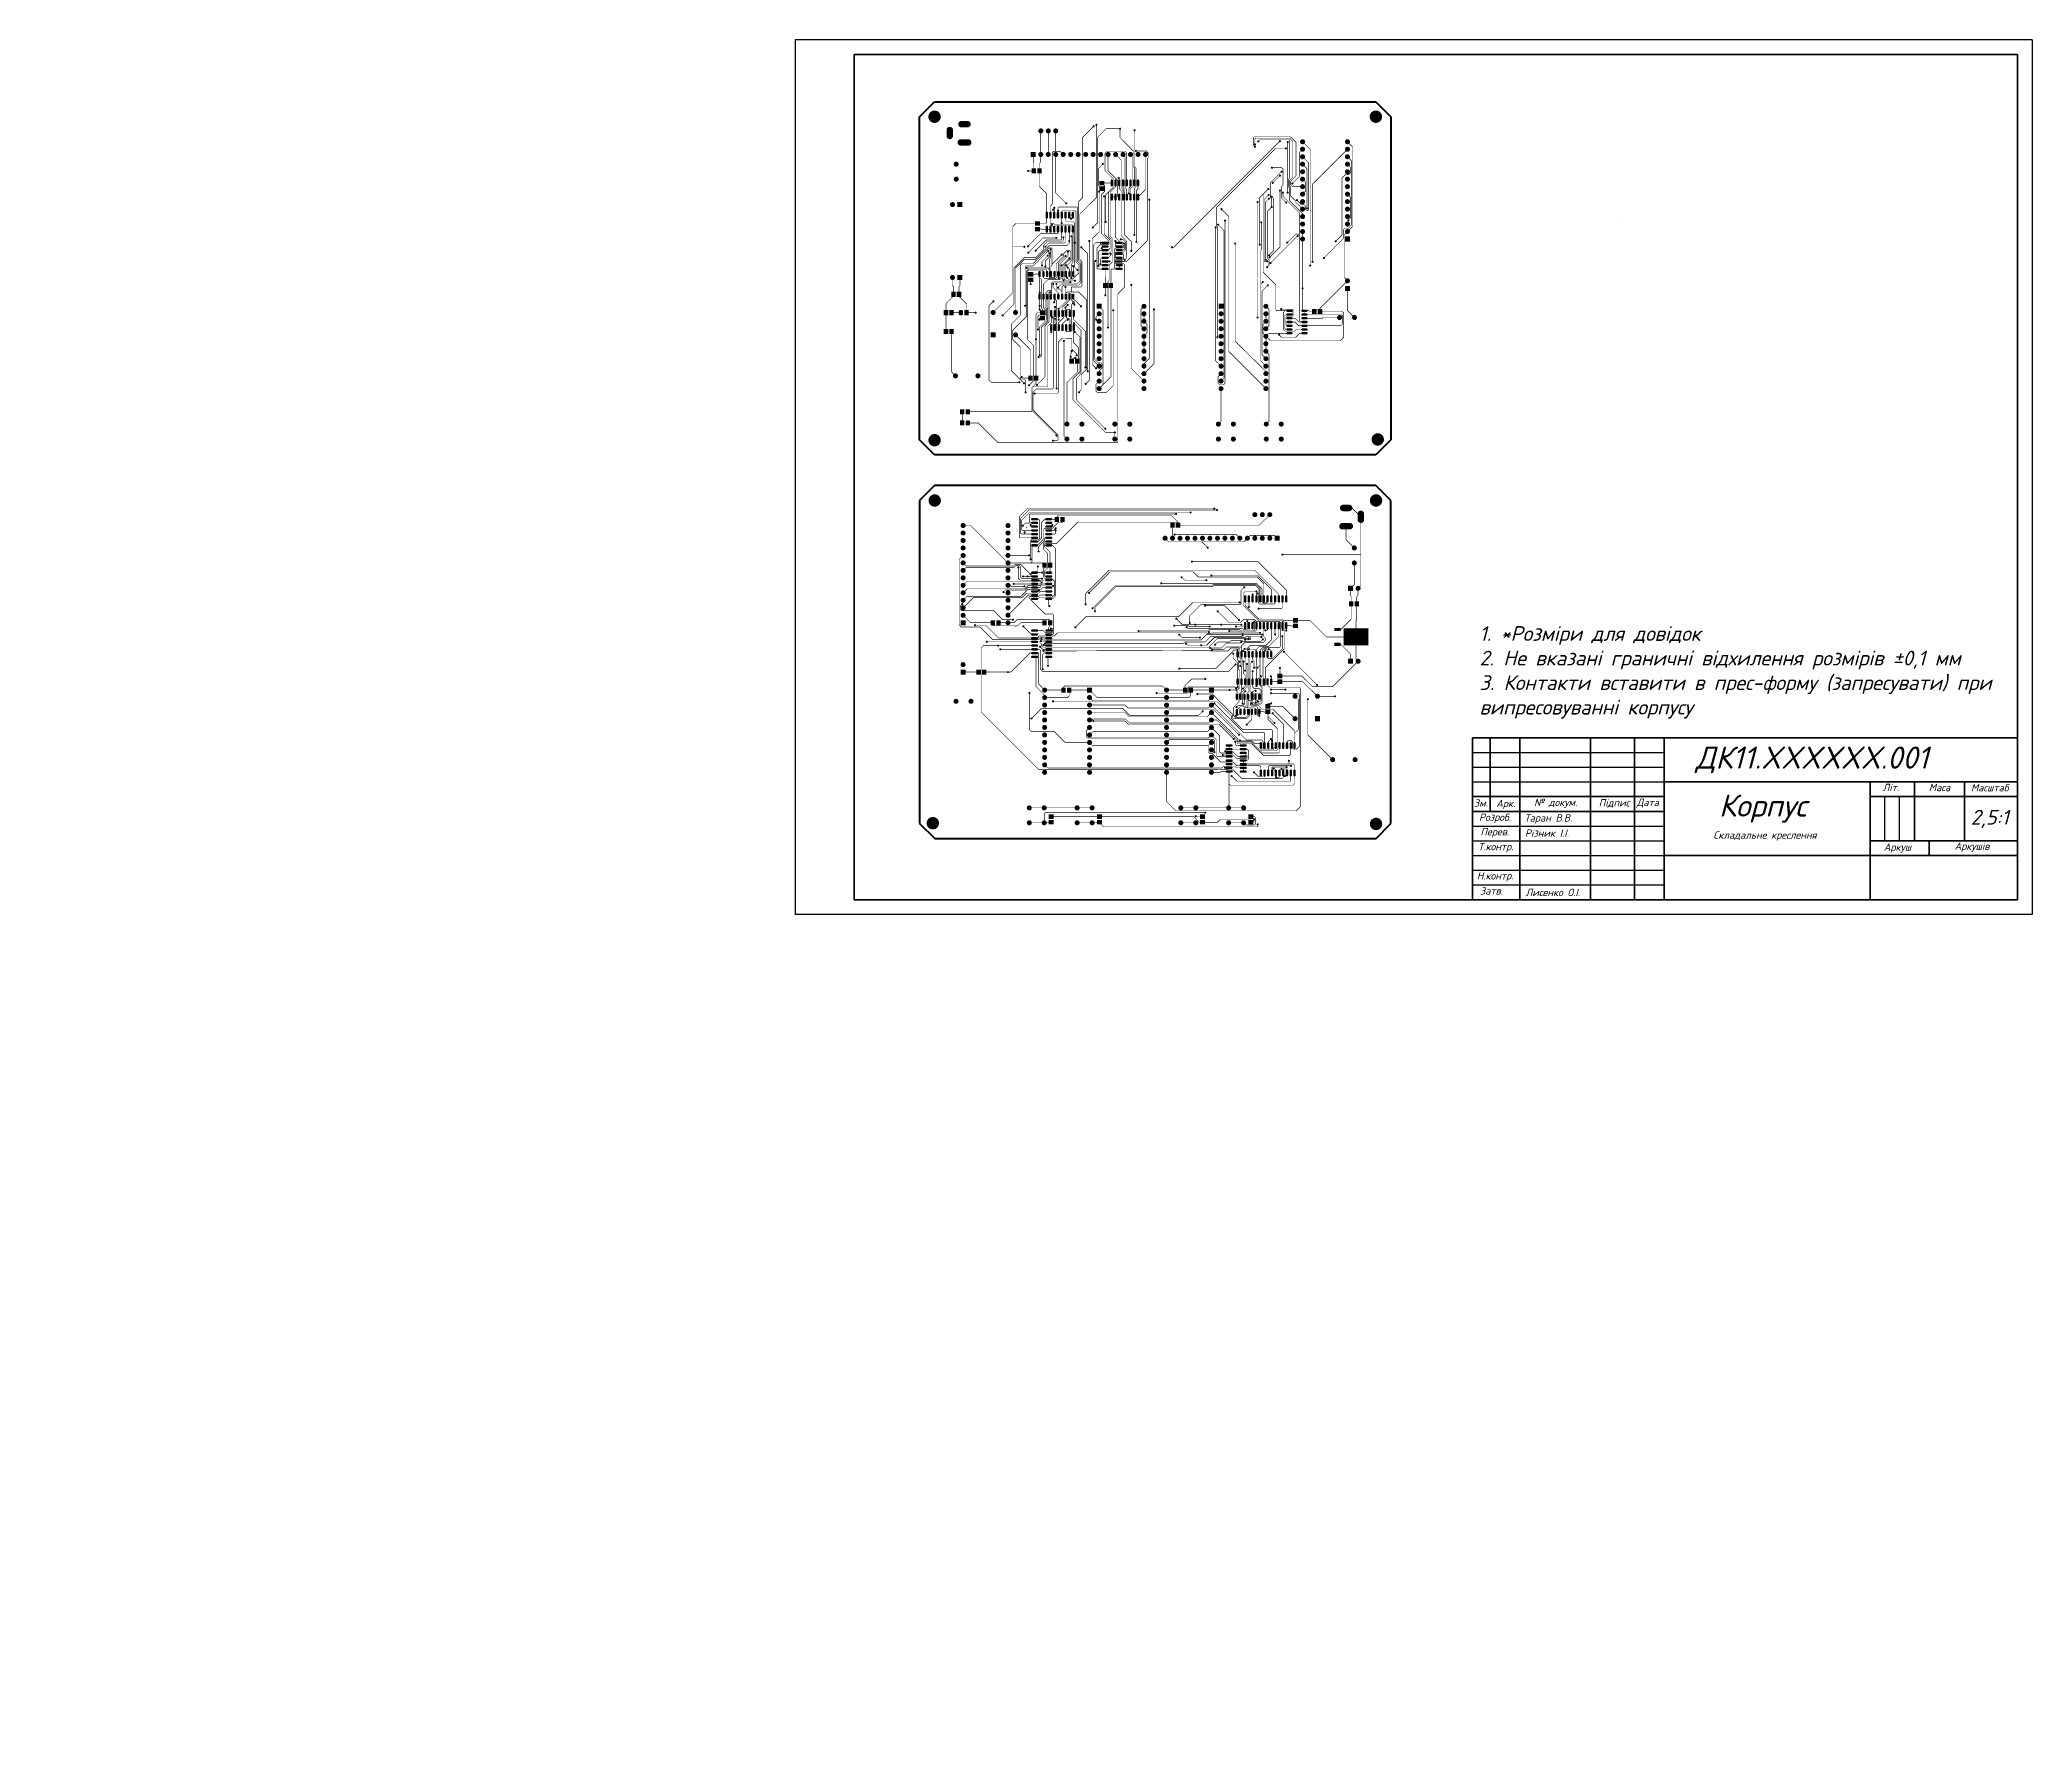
# Model space of a CAD drawing. Header units: millimetres. Extents: x 0 to 677, y 0 to 574.
import ezdxf

# ---------------------------------------------------------------- set-up
doc = ezdxf.new("R2010")
doc.units = ezdxf.units.MM
for name, color, linetype in [('BottomLayer', 5, 'Continuous'), ('BottomSolder', 6, 'Continuous'), ('Mechanical15', 56, 'Continuous'), ('Mechanical2', 216, 'Continuous'), ('MultiLayer', 9, 'Continuous'), ('TopLayer', 1, 'Continuous'), ('TopPaste', 250, 'Continuous'), ('TopSolder', 250, 'Continuous')]:
    doc.layers.add(name, color=color, linetype=linetype)
doc.layers.add('Layer1', color=7, linetype='Continuous', lineweight=35)
doc.layers.add('Layer2', color=7, linetype='Continuous', lineweight=70)
doc.layers.add('PadHoleLayer', color=7, linetype='Continuous', true_color=0xffffff)
doc.layers.add('ViaHoleLayer', color=7, linetype='Continuous', true_color=0xffffff)
doc.styles.add('ГОСТ', font='isocpeui.ttf')

msp = doc.modelspace()

# ---------------------------------------------------------------- texts
at = {"attachment_point": 1, "style": 'ГОСТ'}
for s, width, heights, insert, char_height in [('1. *Розміри для довідок\\P2. Не вказані граничні відхилення розмірів ±0,1 мм\\P3. Контакти вставити в прес-форму (запресувати) при випресовуванні корпусу ', 178.2298, [0], (488.85, 374.9), 5), ('ДК11.XXXXXX.001', 102.3946, [9.07], (562.22, 334.02), 7.5), ('Літ.', 5.1497, [0], (625.74, 321.37), 2.5), ('Маса', 5.1497, [0], (641.46, 321.37), 2.5), ('Масштаб', 5.1497, [0], (655.75, 321.28), 2.5), ('Зм.', 5.1497, [0], (486.99, 316.09), 2.5), ('Розроб.', 5.1497, [0], (488.69, 311.26), 2.5), ('Арк.', 5.1497, [0], (494.54, 315.97), 2.5), ('№ докум.', 15.6318, [0], (507.39, 316.31), 2.5), ('Підпис', 5.1497, [0], (529.35, 316.15), 2.5), ('Дата', 5.1497, [0], (542.24, 316.28), 2.5), ('\\pi16.106;{\\H3x;Корпус}\\P\\pi14.232;Складальне креслення', 64.4674, [0], (554.06, 317.72), 2.5), ('2,5:1', 5.1497, [4.37], (655.7, 312.52), 5), ('Перев.', 5.1497, [0], (489.19, 306.33), 2.5), ('Різник І.І.', 21.0577, [0], (504.29, 305.87), 2.5), (' Таран В.В.', 21.0577, [0], (502.53, 311.04), 2.5), ('Т.контр.', 5.1497, [0], (488.4, 301.3), 2.5), ('Аркуш', 5.1497, [0], (626.14, 301.11), 2.5), ('Аркушів', 5.1497, [0], (650.17, 301.42), 2.5), ('H.контр.', 5.1497, [0], (488, 291.37), 2.5), ('Затв.', 5.1497, [0], (489.05, 286.25), 2.5), ('Лисенко О.І.', 23.8661, [0], (504.5, 285.73), 2.5)]:
    msp.add_mtext_dynamic_manual_height_columns(s, width=width, gutter_width=12.5, heights=heights, dxfattribs=dict(at, insert=insert, char_height=char_height))

# ---------------------------------------------------------------- linework, layer by layer
for p, q in [((676.53, 574.01), (676.53, 277.01)), ((486.53, 332.01), (551.53, 332.01)), ((486.53, 327.01), (551.53, 327.01)), ((486.53, 322.01), (551.53, 322.01)), ((626.53, 302.01), (626.53, 317.01)), ((631.53, 302.01), (631.53, 317.01)), ((486.53, 307.01), (551.53, 307.01)), ((486.53, 302.01), (551.53, 302.01)), ((486.53, 297.01), (551.53, 297.01)), ((486.53, 292.01), (551.53, 292.01)), ((486.53, 287.01), (551.53, 287.01))]:
    msp.add_line(p, q)
at = {"layer": 'BottomLayer'}
for points, const_width in [([(304.87, 417.59, -1), (302.87, 417.59, -1)], 2), ([(335.34, 414.85, -1), (335.24, 414.85, -1)], 0.1), ([(335.34, 414.85, -1), (335.24, 414.85, -1)], 0.1), ([(335.84, 414.34, -1), (335.74, 414.34, -1)], 0.1), ([(335.84, 414.34, -1), (335.74, 414.34, -1)], 0.1), ([(336.02, 413.5, -1), (335.92, 413.5, -1)], 0.1), ([(336.02, 413.5, -1), (335.92, 413.5, -1)], 0.1), ([(336.14, 412.86, -1), (336.04, 412.86, -1)], 0.1), ([(336.14, 412.86, -1), (336.04, 412.86, -1)], 0.1), ([(336.28, 413, -1), (336.18, 413, -1)], 0.1), ([(336.28, 413, -1), (336.18, 413, -1)], 0.1), ([(385.95, 413, -1), (385.7, 413, -1)], 0.25), ([(385.88, 413, -1), (385.78, 413, -1)], 0.1), ([(390.86, 413.5, -1), (390.61, 413.5, -1)], 0.25), ([(390.78, 413.5, -1), (390.68, 413.5, -1)], 0.1), ([(398.91, 414.85, -1), (398.66, 414.85, -1)], 0.25), ([(398.84, 414.85, -1), (398.74, 414.85, -1)], 0.1), ([(399.83, 414.34, -1), (399.58, 414.34, -1)], 0.25), ([(399.75, 414.34, -1), (399.65, 414.34, -1)], 0.1), ([(412.95, 412.77, -1), (412.2, 412.77, -1)], 0.75), ([(415.49, 412.77, -1), (414.74, 412.77, -1)], 0.75), ([(418.03, 412.77, -1), (417.28, 412.77, -1)], 0.75), ([(417.71, 412.77, -1), (417.61, 412.77, -1)], 0.1), ([(443.07, 415.05, -1), (442.07, 415.05, -1)], 1), ([(443.62, 415.05, -1), (443.52, 415.05, -1)], 0.1), ([(445.07, 415.05, -1), (444.07, 415.05, -1)], 1), ([(445.62, 415.05, -1), (445.52, 415.05, -1)], 0.1), ([(445.62, 415.05, -1), (445.52, 415.05, -1)], 0.1), ([(449.07, 413.05, -1), (448.07, 413.05, -1)], 1), ([(313.89, 409.08, -1), (313.14, 409.08, -1)], 0.75), ([(313.89, 406.54, -1), (313.14, 406.54, -1)], 0.75), ([(313.57, 409.08, -1), (313.47, 409.08, -1)], 0.1), ([(316.11, 409.08, -1), (316.01, 409.08, -1)], 0.1), ([(316.11, 409.08, -1), (316.01, 409.08, -1)], 0.1), ([(329.13, 409.08, -1), (328.38, 409.08, -1)], 0.75), ([(329.13, 406.54, -1), (328.38, 406.54, -1)], 0.75), ([(332.62, 412.13, -1), (332.52, 412.13, -1)], 0.1), ([(332.62, 412.13, -1), (332.52, 412.13, -1)], 0.1), ([(332.97, 411.47, -1), (332.87, 411.47, -1)], 0.1), ([(332.97, 411.47, -1), (332.87, 411.47, -1)], 0.1), ([(332.97, 406.48, -1), (332.87, 406.48, -1)], 0.1), ([(332.97, 406.48, -1), (332.87, 406.48, -1)], 0.1), ([(333.3, 406.16, -1), (333.2, 406.16, -1)], 0.1), ([(333.3, 406.16, -1), (333.2, 406.16, -1)], 0.1), ([(333.33, 410.81, -1), (333.23, 410.81, -1)], 0.1), ([(333.33, 410.81, -1), (333.23, 410.81, -1)], 0.1), ([(333.33, 407.75, -1), (333.23, 407.75, -1)], 0.1), ([(333.33, 407.75, -1), (333.23, 407.75, -1)], 0.1), ([(333.65, 407.43, -1), (333.55, 407.43, -1)], 0.1), ([(333.65, 407.43, -1), (333.55, 407.43, -1)], 0.1), ([(333.91, 409, -1), (333.66, 409, -1)], 0.25), ([(333.84, 409, -1), (333.74, 409, -1)], 0.1), ([(334.52, 406.8, -1), (334.27, 406.8, -1)], 0.25), ([(334.45, 406.8, -1), (334.35, 406.8, -1)], 0.1), ([(334.45, 406.23, -1), (334.35, 406.23, -1)], 0.1), ([(334.8, 409.97, -1), (334.7, 409.97, -1)], 0.1), ([(334.8, 409.97, -1), (334.7, 409.97, -1)], 0.1), ([(336.14, 410.33, -1), (336.04, 410.33, -1)], 0.1), ([(336.14, 410.33, -1), (336.04, 410.33, -1)], 0.1), ([(336.58, 409.29, -1), (336.33, 409.29, -1)], 0.25), ([(336.5, 409.97, -1), (336.4, 409.97, -1)], 0.1), ([(336.5, 409.97, -1), (336.4, 409.97, -1)], 0.1), ([(336.5, 409.97, -1), (336.4, 409.97, -1)], 0.1), ([(336.5, 409.29, -1), (336.4, 409.29, -1)], 0.1), ([(336.5, 408.72, -1), (336.4, 408.72, -1)], 0.1), ([(336.5, 408.72, -1), (336.4, 408.72, -1)], 0.1), ([(337.14, 411.24, -1), (336.84, 411.24, -1)], 0.3), ([(337.14, 409.97, -1), (336.84, 409.97, -1)], 0.3), ([(337.14, 408.7, -1), (336.84, 408.7, -1)], 0.3), ([(337.14, 407.43, -1), (336.84, 407.43, -1)], 0.3), ([(337.14, 406.16, -1), (336.84, 406.16, -1)], 0.3), ([(337.84, 411.24, -1), (337.74, 411.24, -1)], 0.1), ([(337.84, 409.97, -1), (337.74, 409.97, -1)], 0.1), ([(337.84, 408.7, -1), (337.74, 408.7, -1)], 0.1), ([(337.84, 407.43, -1), (337.74, 407.43, -1)], 0.1), ([(337.84, 406.16, -1), (337.74, 406.16, -1)], 0.1), ([(338.74, 411.24, -1), (338.44, 411.24, -1)], 0.3), ([(338.74, 409.97, -1), (338.44, 409.97, -1)], 0.3), ([(338.74, 408.7, -1), (338.44, 408.7, -1)], 0.3), ([(338.74, 407.43, -1), (338.44, 407.43, -1)], 0.3), ([(338.74, 406.16, -1), (338.44, 406.16, -1)], 0.3), ([(339.16, 411.24, -1), (339.06, 411.24, -1)], 0.1), ([(339.16, 411.24, -1), (339.06, 411.24, -1)], 0.1), ([(339.55, 410.84, -1), (339.45, 410.84, -1)], 0.1), ([(339.55, 410.84, -1), (339.45, 410.84, -1)], 0.1), ([(340.28, 410.21, -1), (340.18, 410.21, -1)], 0.1), ([(340.28, 410.21, -1), (340.18, 410.21, -1)], 0.1), ([(340.85, 407.75, -1), (340.75, 407.75, -1)], 0.1), ([(340.85, 407.75, -1), (340.75, 407.75, -1)], 0.1), ([(341.24, 408.14, -1), (341.14, 408.14, -1)], 0.1), ([(341.24, 408.14, -1), (341.14, 408.14, -1)], 0.1), ([(341.3, 411.24, -1), (341.2, 411.24, -1)], 0.1), ([(341.3, 411.24, -1), (341.2, 411.24, -1)], 0.1), ([(341.94, 411.24, -1), (341.64, 411.24, -1)], 0.3), ([(341.94, 409.97, -1), (341.64, 409.97, -1)], 0.3), ([(341.94, 408.7, -1), (341.64, 408.7, -1)], 0.3), ([(341.94, 407.43, -1), (341.64, 407.43, -1)], 0.3), ([(341.94, 406.16, -1), (341.64, 406.16, -1)], 0.3), ([(342.64, 411.24, -1), (342.54, 411.24, -1)], 0.1), ([(342.64, 411.24, -1), (342.54, 411.24, -1)], 0.1), ([(342.64, 408.7, -1), (342.54, 408.7, -1)], 0.1), ([(342.64, 407.43, -1), (342.54, 407.43, -1)], 0.1), ([(342.64, 406.16, -1), (342.54, 406.16, -1)], 0.1), ([(343.54, 411.24, -1), (343.24, 411.24, -1)], 0.3), ([(343.54, 409.97, -1), (343.24, 409.97, -1)], 0.3), ([(343.54, 408.7, -1), (343.24, 408.7, -1)], 0.3), ([(343.54, 407.43, -1), (343.24, 407.43, -1)], 0.3), ([(343.54, 406.16, -1), (343.24, 406.16, -1)], 0.3), ([(343.95, 409.22, -1), (343.7, 409.22, -1)], 0.25), ([(343.84, 408.7, -1), (343.74, 408.7, -1)], 0.1), ([(343.84, 408.7, -1), (343.74, 408.7, -1)], 0.1), ([(343.87, 409.22, -1), (343.77, 409.22, -1)], 0.1), ([(343.87, 408.72, -1), (343.77, 408.72, -1)], 0.1), ([(343.87, 408.72, -1), (343.77, 408.72, -1)], 0.1), ([(343.87, 408.14, -1), (343.77, 408.14, -1)], 0.1), ([(343.87, 408.14, -1), (343.77, 408.14, -1)], 0.1), ([(343.97, 411.24, -1), (343.87, 411.24, -1)], 0.1), ([(343.97, 411.24, -1), (343.87, 411.24, -1)], 0.1), ([(344.1, 411.11, -1), (344, 411.11, -1)], 0.1), ([(344.1, 411.11, -1), (344, 411.11, -1)], 0.1), ([(344.27, 407.43, -1), (344.17, 407.43, -1)], 0.1), ([(344.27, 407.43, -1), (344.17, 407.43, -1)], 0.1), ([(344.66, 406.16, -1), (344.56, 406.16, -1)], 0.1), ([(344.66, 406.16, -1), (344.56, 406.16, -1)], 0.1), ([(345.06, 407.41, -1), (344.81, 407.41, -1)], 0.25), ([(345.09, 408.17, -1), (344.84, 408.17, -1)], 0.25), ([(344.99, 407.41, -1), (344.89, 407.41, -1)], 0.1), ([(344.99, 406.48, -1), (344.89, 406.48, -1)], 0.1), ([(344.99, 406.48, -1), (344.89, 406.48, -1)], 0.1), ([(345.01, 408.17, -1), (344.91, 408.17, -1)], 0.1), ([(345.38, 412.05, -1), (345.28, 412.05, -1)], 0.1), ([(345.38, 412.05, -1), (345.28, 412.05, -1)], 0.1), ([(345.38, 411.11, -1), (345.28, 411.11, -1)], 0.1), ([(345.38, 411.11, -1), (345.28, 411.11, -1)], 0.1), ([(345.83, 412.49, -1), (345.73, 412.49, -1)], 0.1), ([(345.83, 412.49, -1), (345.73, 412.49, -1)], 0.1), ([(345.83, 410.1, -1), (345.73, 410.1, -1)], 0.1), ([(345.83, 410.1, -1), (345.73, 410.1, -1)], 0.1), ([(347.28, 411.11, -1), (347.18, 411.11, -1)], 0.1), ([(347.28, 410.13, -1), (347.18, 410.13, -1)], 0.1), ([(347.28, 410.13, -1), (347.18, 410.13, -1)], 0.1), ([(352.52, 410.23, -1), (352.42, 410.23, -1)], 0.1), ([(352.52, 410.23, -1), (352.42, 410.23, -1)], 0.1), ([(384.29, 412.49, -1), (384.19, 412.49, -1)], 0.1), ([(384.29, 412.49, -1), (384.19, 412.49, -1)], 0.1), ([(384.63, 409.21, -1), (384.53, 409.21, -1)], 0.1), ([(384.63, 407.01, -1), (384.53, 407.01, -1)], 0.1), ([(384.63, 407.01, -1), (384.53, 407.01, -1)], 0.1), ([(384.69, 406.95, -1), (384.59, 406.95, -1)], 0.1), ([(384.69, 406.95, -1), (384.59, 406.95, -1)], 0.1), ([(385.45, 405.99, -1), (385.2, 405.99, -1)], 0.25), ([(385.37, 405.99, -1), (385.27, 405.99, -1)], 0.1), ([(386.53, 410.23, -1), (386.43, 410.23, -1)], 0.1), ([(386.53, 410.23, -1), (386.43, 410.23, -1)], 0.1), ([(386.53, 410.23, -1), (386.43, 410.23, -1)], 0.1), ([(386.53, 409.21, -1), (386.43, 409.21, -1)], 0.1), ([(386.53, 409.21, -1), (386.43, 409.21, -1)], 0.1), ([(406.33, 405.99, -1), (406.23, 405.99, -1)], 0.1), ([(406.33, 405.99, -1), (406.23, 405.99, -1)], 0.1), ([(414.15, 409.21, -1), (414.05, 409.21, -1)], 0.1), ([(414.15, 409.21, -1), (414.05, 409.21, -1)], 0.1), ([(442.82, 408.85, -1), (441.82, 408.85, -1)], 1), ([(443.62, 408.85, -1), (443.52, 408.85, -1)], 0.1), ([(445.32, 408.85, -1), (444.32, 408.85, -1)], 1), ([(449.07, 411.05, -1), (448.07, 411.05, -1)], 1), ([(448.62, 412.05, -1), (448.52, 412.05, -1)], 0.1), ([(448.62, 412.05, -1), (448.52, 412.05, -1)], 0.1), ([(313.89, 404, -1), (313.14, 404, -1)], 0.75), ([(313.89, 401.46, -1), (313.14, 401.46, -1)], 0.75), ([(313.89, 398.92, -1), (313.14, 398.92, -1)], 0.75), ([(329.13, 404, -1), (328.38, 404, -1)], 0.75), ([(329.13, 401.46, -1), (328.38, 401.46, -1)], 0.75), ([(329.13, 398.92, -1), (328.38, 398.92, -1)], 0.75), ([(332.62, 405.21, -1), (332.52, 405.21, -1)], 0.1), ([(332.62, 405.21, -1), (332.52, 405.21, -1)], 0.1), ([(332.94, 404.89, -1), (332.84, 404.89, -1)], 0.1), ([(332.94, 404.89, -1), (332.84, 404.89, -1)], 0.1), ([(336.02, 398.92, -1), (335.77, 398.92, -1)], 0.25), ([(336.48, 403.94, -1), (336.38, 403.94, -1)], 0.1), ([(336.48, 403.94, -1), (336.38, 403.94, -1)], 0.1), ([(337.14, 404.89, -1), (336.84, 404.89, -1)], 0.3), ([(337.14, 403.62, -1), (336.84, 403.62, -1)], 0.3), ([(337.14, 402.35, -1), (336.84, 402.35, -1)], 0.3), ([(336.87, 404.33, -1), (336.77, 404.33, -1)], 0.1), ([(336.87, 404.33, -1), (336.77, 404.33, -1)], 0.1), ([(336.99, 402.35, -1), (336.89, 402.35, -1)], 0.1), ([(336.99, 402.35, -1), (336.89, 402.35, -1)], 0.1), ([(337.84, 404.89, -1), (337.74, 404.89, -1)], 0.1), ([(337.84, 403.62, -1), (337.74, 403.62, -1)], 0.1), ([(337.84, 402.35, -1), (337.74, 402.35, -1)], 0.1), ([(337.84, 402.35, -1), (337.74, 402.35, -1)], 0.1), ([(338.74, 404.89, -1), (338.44, 404.89, -1)], 0.3), ([(338.74, 403.62, -1), (338.44, 403.62, -1)], 0.3), ([(338.74, 402.35, -1), (338.44, 402.35, -1)], 0.3), ([(338.78, 402.35, -1), (338.68, 402.35, -1)], 0.1), ([(338.78, 402.35, -1), (338.68, 402.35, -1)], 0.1), ([(339.01, 403.62, -1), (338.91, 403.62, -1)], 0.1), ([(339.01, 403.62, -1), (338.91, 403.62, -1)], 0.1), ([(339.3, 400.27, -1), (339.05, 400.27, -1)], 0.25), ([(339.16, 404.33, -1), (339.06, 404.33, -1)], 0.1), ([(339.16, 404.33, -1), (339.06, 404.33, -1)], 0.1), ([(339.22, 402.02, -1), (339.12, 402.02, -1)], 0.1), ([(339.22, 402.02, -1), (339.12, 402.02, -1)], 0.1), ([(339.22, 400.27, -1), (339.12, 400.27, -1)], 0.1), ([(339.55, 404.73, -1), (339.45, 404.73, -1)], 0.1), ([(339.55, 404.73, -1), (339.45, 404.73, -1)], 0.1), ([(340.28, 404.88, -1), (340.18, 404.88, -1)], 0.1), ([(340.28, 404.88, -1), (340.18, 404.88, -1)], 0.1), ([(340.85, 404.41, -1), (340.75, 404.41, -1)], 0.1), ([(340.85, 404.41, -1), (340.75, 404.41, -1)], 0.1), ([(340.94, 403.22, -1), (340.84, 403.22, -1)], 0.1), ([(340.94, 403.22, -1), (340.84, 403.22, -1)], 0.1), ([(340.94, 400.92, -1), (340.84, 400.92, -1)], 0.1), ([(340.94, 400.92, -1), (340.84, 400.92, -1)], 0.1), ([(341.26, 404.86, -1), (341.16, 404.86, -1)], 0.1), ([(341.26, 404.86, -1), (341.16, 404.86, -1)], 0.1), ([(341.26, 404.05, -1), (341.16, 404.05, -1)], 0.1), ([(341.26, 404.05, -1), (341.16, 404.05, -1)], 0.1), ([(341.28, 404.89, -1), (341.18, 404.89, -1)], 0.1), ([(341.28, 404.89, -1), (341.18, 404.89, -1)], 0.1), ([(341.29, 402.86, -1), (341.19, 402.86, -1)], 0.1), ([(341.29, 402.86, -1), (341.19, 402.86, -1)], 0.1), ([(341.29, 401.82, -1), (341.19, 401.82, -1)], 0.1), ([(341.29, 401.82, -1), (341.19, 401.82, -1)], 0.1), ([(341.32, 402.9, -1), (341.22, 402.9, -1)], 0.1), ([(341.32, 402.9, -1), (341.22, 402.9, -1)], 0.1), ([(341.34, 403.62, -1), (341.24, 403.62, -1)], 0.1), ([(341.34, 403.62, -1), (341.24, 403.62, -1)], 0.1), ([(341.94, 404.89, -1), (341.64, 404.89, -1)], 0.3), ([(341.94, 403.62, -1), (341.64, 403.62, -1)], 0.3), ([(341.94, 402.35, -1), (341.64, 402.35, -1)], 0.3), ([(342.12, 399.74, -1), (342.02, 399.74, -1)], 0.1), ([(342.12, 399.74, -1), (342.02, 399.74, -1)], 0.1), ([(342.64, 404.89, -1), (342.54, 404.89, -1)], 0.1), ([(342.64, 403.62, -1), (342.54, 403.62, -1)], 0.1), ([(342.64, 402.35, -1), (342.54, 402.35, -1)], 0.1), ([(343.09, 400.02, -1), (342.99, 400.02, -1)], 0.1), ([(343.09, 400.02, -1), (342.99, 400.02, -1)], 0.1), ([(343.54, 404.89, -1), (343.24, 404.89, -1)], 0.3), ([(343.54, 403.62, -1), (343.24, 403.62, -1)], 0.3), ([(343.54, 402.35, -1), (343.24, 402.35, -1)], 0.3), ([(343.92, 402.35, -1), (343.82, 402.35, -1)], 0.1), ([(343.92, 402.35, -1), (343.82, 402.35, -1)], 0.1), ([(344.99, 401.28, -1), (344.89, 401.28, -1)], 0.1), ([(344.99, 401.28, -1), (344.89, 401.28, -1)], 0.1), ([(345.19, 402.9, -1), (345.09, 402.9, -1)], 0.1), ([(345.19, 402.9, -1), (345.09, 402.9, -1)], 0.1), ([(382.47, 404.77, -1), (381.72, 404.77, -1)], 0.75), ([(382.15, 404.77, -1), (382.05, 404.77, -1)], 0.1), ([(383.37, 403.55, -1), (383.27, 403.55, -1)], 0.1), ([(383.37, 403.55, -1), (383.27, 403.55, -1)], 0.1), ([(385.01, 404.77, -1), (384.26, 404.77, -1)], 0.75), ([(384.69, 404.77, -1), (384.59, 404.77, -1)], 0.1), ([(387.55, 404.77, -1), (386.8, 404.77, -1)], 0.75), ([(390.09, 404.77, -1), (389.34, 404.77, -1)], 0.75), ([(392.63, 404.77, -1), (391.88, 404.77, -1)], 0.75), ([(395.17, 404.77, -1), (394.42, 404.77, -1)], 0.75), ([(394.64, 403.55, -1), (394.54, 403.55, -1)], 0.1), ([(394.64, 403.55, -1), (394.54, 403.55, -1)], 0.1), ([(394.64, 403.55, -1), (394.54, 403.55, -1)], 0.1), ([(396.7, 401.57, -1), (396.45, 401.57, -1)], 0.25), ([(396.63, 401.57, -1), (396.53, 401.57, -1)], 0.1), ([(397.71, 404.77, -1), (396.96, 404.77, -1)], 0.75), ([(400.25, 404.77, -1), (399.5, 404.77, -1)], 0.75), ([(402.79, 404.77, -1), (402.04, 404.77, -1)], 0.75), ([(405.33, 404.77, -1), (404.58, 404.77, -1)], 0.75), ([(407.87, 404.77, -1), (407.12, 404.77, -1)], 0.75), ([(407.55, 404.77, -1), (407.45, 404.77, -1)], 0.1), ([(408.87, 403.55, -1), (408.77, 403.55, -1)], 0.1), ([(408.87, 403.55, -1), (408.77, 403.55, -1)], 0.1), ([(410.41, 404.77, -1), (409.66, 404.77, -1)], 0.75), ([(410.09, 404.77, -1), (409.99, 404.77, -1)], 0.1), ([(410.09, 404.77, -1), (409.99, 404.77, -1)], 0.1), ([(411.1, 405.78, -1), (411, 405.78, -1)], 0.1), ([(411.1, 405.78, -1), (411, 405.78, -1)], 0.1), ([(412.95, 404.77, -1), (412.2, 404.77, -1)], 0.75), ([(415.49, 404.77, -1), (414.74, 404.77, -1)], 0.75), ([(418.03, 404.77, -1), (417.28, 404.77, -1)], 0.75), ([(419.23, 405.78, -1), (419.13, 405.78, -1)], 0.1), ([(419.23, 405.78, -1), (419.13, 405.78, -1)], 0.1), ([(420.25, 404.77, -1), (420.15, 404.77, -1)], 0.1), ([(422.08, 399.18, -1), (421.83, 399.18, -1)], 0.25), ([(422, 399.18, -1), (421.9, 399.18, -1)], 0.1), ([(443.62, 404.26, -1), (443.52, 404.26, -1)], 0.1), ([(443.62, 404.26, -1), (443.52, 404.26, -1)], 0.1), ([(446.73, 401.46, -1), (445.98, 401.46, -1)], 0.75), ([(446.41, 401.46, -1), (446.31, 401.46, -1)], 0.1), ([(448.57, 399.18, -1), (448.47, 399.18, -1)], 0.1), ([(312.22, 397.57, -1), (312.12, 397.57, -1)], 0.1), ([(312.22, 397.57, -1), (312.12, 397.57, -1)], 0.1), ([(313.89, 396.38, -1), (313.14, 396.38, -1)], 0.75), ([(313.89, 393.84, -1), (313.14, 393.84, -1)], 0.75), ([(313.57, 398.92, -1), (313.47, 398.92, -1)], 0.1), ([(313.57, 396.38, -1), (313.47, 396.38, -1)], 0.1), ([(313.57, 393.84, -1), (313.47, 393.84, -1)], 0.1), ([(314.58, 395.37, -1), (314.48, 395.37, -1)], 0.1), ([(314.58, 395.37, -1), (314.48, 395.37, -1)], 0.1), ([(314.58, 394.86, -1), (314.48, 394.86, -1)], 0.1), ([(314.58, 394.86, -1), (314.48, 394.86, -1)], 0.1), ([(329.13, 396.38, -1), (328.38, 396.38, -1)], 0.75), ([(329.13, 393.84, -1), (328.38, 393.84, -1)], 0.75), ([(328.81, 398.92, -1), (328.71, 398.92, -1)], 0.1), ([(328.81, 396.38, -1), (328.71, 396.38, -1)], 0.1), ([(328.81, 396.38, -1), (328.71, 396.38, -1)], 0.1), ([(330.8, 395.37, -1), (330.7, 395.37, -1)], 0.1), ([(330.8, 395.37, -1), (330.7, 395.37, -1)], 0.1), ([(330.86, 394.86, -1), (330.76, 394.86, -1)], 0.1), ([(330.86, 394.86, -1), (330.76, 394.86, -1)], 0.1), ([(331.31, 395.89, -1), (331.21, 395.89, -1)], 0.1), ([(331.31, 395.89, -1), (331.21, 395.89, -1)], 0.1), ([(331.54, 395.54, -1), (331.44, 395.54, -1)], 0.1), ([(331.54, 395.54, -1), (331.44, 395.54, -1)], 0.1), ([(332.39, 394.9, -1), (332.14, 394.9, -1)], 0.25), ([(332.31, 394.9, -1), (332.21, 394.9, -1)], 0.1), ([(332.63, 395.54, -1), (332.53, 395.54, -1)], 0.1), ([(332.63, 395.54, -1), (332.53, 395.54, -1)], 0.1), ([(333.1, 395.06, -1), (333, 395.06, -1)], 0.1), ([(333.1, 395.06, -1), (333, 395.06, -1)], 0.1), ([(333.12, 395.89, -1), (333.02, 395.89, -1)], 0.1), ([(333.12, 395.89, -1), (333.02, 395.89, -1)], 0.1), ([(335.95, 398.92, -1), (335.85, 398.92, -1)], 0.1), ([(336.55, 397.6, -1), (336.3, 397.6, -1)], 0.25), ([(336.58, 392.5, -1), (336.33, 392.5, -1)], 0.25), ([(336.48, 397.6, -1), (336.38, 397.6, -1)], 0.1), ([(336.5, 392.5, -1), (336.4, 392.5, -1)], 0.1), ([(336.62, 396.38, -1), (336.52, 396.38, -1)], 0.1), ([(336.62, 396.38, -1), (336.52, 396.38, -1)], 0.1), ([(336.62, 396.38, -1), (336.52, 396.38, -1)], 0.1), ([(337.14, 393.07, -1), (336.84, 393.07, -1)], 0.3), ([(336.99, 396.75, -1), (336.89, 396.75, -1)], 0.1), ([(336.99, 396.75, -1), (336.89, 396.75, -1)], 0.1), ([(337.84, 393.07, -1), (337.74, 393.07, -1)], 0.1), ([(338.74, 393.07, -1), (338.44, 393.07, -1)], 0.3), ([(339.02, 395.14, -1), (338.77, 395.14, -1)], 0.25), ([(338.94, 395.14, -1), (338.84, 395.14, -1)], 0.1), ([(338.94, 393.07, -1), (338.84, 393.07, -1)], 0.1), ([(338.94, 393.07, -1), (338.84, 393.07, -1)], 0.1), ([(338.94, 393.07, -1), (338.84, 393.07, -1)], 0.1), ([(340.47, 393.07, -1), (340.22, 393.07, -1)], 0.25), ([(340.4, 393.07, -1), (340.3, 393.07, -1)], 0.1), ([(340.92, 394.45, -1), (340.82, 394.45, -1)], 0.1), ([(340.92, 394.45, -1), (340.82, 394.45, -1)], 0.1), ([(341.18, 396.38, -1), (341.08, 396.38, -1)], 0.1), ([(341.18, 396.38, -1), (341.08, 396.38, -1)], 0.1), ([(341.19, 396.37, -1), (341.09, 396.37, -1)], 0.1), ([(341.19, 396.37, -1), (341.09, 396.37, -1)], 0.1), ([(341.19, 395.61, -1), (341.09, 395.61, -1)], 0.1), ([(341.19, 395.61, -1), (341.09, 395.61, -1)], 0.1), ([(341.19, 394.72, -1), (341.09, 394.72, -1)], 0.1), ([(341.19, 394.72, -1), (341.09, 394.72, -1)], 0.1), ([(341.28, 393.7, -1), (341.18, 393.7, -1)], 0.1), ([(341.28, 393.7, -1), (341.18, 393.7, -1)], 0.1), ([(341.94, 393.07, -1), (341.64, 393.07, -1)], 0.3), ([(342.12, 394.54, -1), (342.02, 394.54, -1)], 0.1), ([(342.12, 394.54, -1), (342.02, 394.54, -1)], 0.1), ([(342.64, 393.07, -1), (342.54, 393.07, -1)], 0.1), ([(343.09, 395.61, -1), (342.99, 395.61, -1)], 0.1), ([(343.09, 395.61, -1), (342.99, 395.61, -1)], 0.1), ([(343.09, 393.53, -1), (342.99, 393.53, -1)], 0.1), ([(343.09, 393.53, -1), (342.99, 393.53, -1)], 0.1), ([(343.54, 393.07, -1), (343.24, 393.07, -1)], 0.3), ([(363.17, 393.92, -1), (363.07, 393.92, -1)], 0.1), ([(363.17, 393.92, -1), (363.07, 393.92, -1)], 0.1), ([(363.5, 393.36, -1), (363.4, 393.36, -1)], 0.1), ([(363.5, 393.36, -1), (363.4, 393.36, -1)], 0.1), ([(391.34, 396.82, -1), (391.09, 396.82, -1)], 0.25), ([(391.27, 396.82, -1), (391.17, 396.82, -1)], 0.1), ([(391.67, 393.36, -1), (391.57, 393.36, -1)], 0.1), ([(391.67, 393.36, -1), (391.57, 393.36, -1)], 0.1), ([(412.55, 393.92, -1), (412.45, 393.92, -1)], 0.1), ([(412.55, 393.92, -1), (412.45, 393.92, -1)], 0.1), ([(413.67, 396.82, -1), (413.57, 396.82, -1)], 0.1), ([(413.67, 396.82, -1), (413.57, 396.82, -1)], 0.1), ([(446.73, 396.38, -1), (445.98, 396.38, -1)], 0.75), ([(446.41, 396.38, -1), (446.31, 396.38, -1)], 0.1), ([(313.89, 391.3, -1), (313.14, 391.3, -1)], 0.75), ([(313.89, 388.76, -1), (313.14, 388.76, -1)], 0.75), ([(313.89, 386.22, -1), (313.14, 386.22, -1)], 0.75), ([(313.57, 388.76, -1), (313.47, 388.76, -1)], 0.1), ([(313.57, 386.22, -1), (313.47, 386.22, -1)], 0.1), ([(314.77, 389.96, -1), (314.67, 389.96, -1)], 0.1), ([(314.77, 389.96, -1), (314.67, 389.96, -1)], 0.1), ([(314.92, 387.57, -1), (314.82, 387.57, -1)], 0.1), ([(314.92, 387.57, -1), (314.82, 387.57, -1)], 0.1), ([(327.35, 386.48, -1), (327.1, 386.48, -1)], 0.25), ([(327.27, 386.48, -1), (327.17, 386.48, -1)], 0.1), ([(328.02, 387.22, -1), (327.92, 387.22, -1)], 0.1), ([(328.02, 387.22, -1), (327.92, 387.22, -1)], 0.1), ([(329.13, 391.3, -1), (328.38, 391.3, -1)], 0.75), ([(329.13, 388.76, -1), (328.38, 388.76, -1)], 0.75), ([(329.13, 386.22, -1), (328.38, 386.22, -1)], 0.75), ([(328.81, 388.76, -1), (328.71, 388.76, -1)], 0.1), ([(329.6, 388.76, -1), (329.5, 388.76, -1)], 0.1), ([(329.6, 388.76, -1), (329.5, 388.76, -1)], 0.1), ([(329.95, 388.41, -1), (329.85, 388.41, -1)], 0.1), ([(329.95, 388.41, -1), (329.85, 388.41, -1)], 0.1), ([(330.81, 389.26, -1), (330.56, 389.26, -1)], 0.25), ([(330.74, 389.26, -1), (330.64, 389.26, -1)], 0.1), ([(332.31, 391.15, -1), (332.21, 391.15, -1)], 0.1), ([(332.31, 391.15, -1), (332.21, 391.15, -1)], 0.1), ([(332.93, 390.53, -1), (332.83, 390.53, -1)], 0.1), ([(332.93, 390.53, -1), (332.83, 390.53, -1)], 0.1), ([(333.1, 391.52, -1), (333, 391.52, -1)], 0.1), ([(333.1, 391.52, -1), (333, 391.52, -1)], 0.1), ([(333.44, 391.18, -1), (333.34, 391.18, -1)], 0.1), ([(333.44, 391.18, -1), (333.34, 391.18, -1)], 0.1), ([(333.94, 391.8, -1), (333.69, 391.8, -1)], 0.25), ([(333.86, 391.8, -1), (333.76, 391.8, -1)], 0.1), ([(334.45, 388.41, -1), (334.2, 388.41, -1)], 0.25), ([(334.37, 388.41, -1), (334.27, 388.41, -1)], 0.1), ([(334.5, 387.57, -1), (334.4, 387.57, -1)], 0.1), ([(334.5, 387.57, -1), (334.4, 387.57, -1)], 0.1), ([(334.72, 387.22, -1), (334.62, 387.22, -1)], 0.1), ([(334.72, 387.22, -1), (334.62, 387.22, -1)], 0.1), ([(335.08, 386.1, -1), (334.98, 386.1, -1)], 0.1), ([(335.08, 386.1, -1), (334.98, 386.1, -1)], 0.1), ([(335.56, 391.8, -1), (335.31, 391.8, -1)], 0.25), ([(335.49, 391.8, -1), (335.39, 391.8, -1)], 0.1), ([(335.49, 391.8, -1), (335.39, 391.8, -1)], 0.1), ([(335.49, 387.99, -1), (335.39, 387.99, -1)], 0.1), ([(335.49, 387.99, -1), (335.39, 387.99, -1)], 0.1), ([(335.57, 388.64, -1), (335.47, 388.64, -1)], 0.1), ([(335.57, 388.64, -1), (335.47, 388.64, -1)], 0.1), ([(335.64, 387.44, -1), (335.54, 387.44, -1)], 0.1), ([(335.64, 387.44, -1), (335.54, 387.44, -1)], 0.1), ([(337.14, 391.8, -1), (336.84, 391.8, -1)], 0.3), ([(337.14, 390.53, -1), (336.84, 390.53, -1)], 0.3), ([(337.14, 389.26, -1), (336.84, 389.26, -1)], 0.3), ([(337.14, 387.99, -1), (336.84, 387.99, -1)], 0.3), ([(337.14, 386.72, -1), (336.84, 386.72, -1)], 0.3), ([(337.14, 385.45, -1), (336.84, 385.45, -1)], 0.3), ([(337.84, 391.8, -1), (337.74, 391.8, -1)], 0.1), ([(337.84, 390.53, -1), (337.74, 390.53, -1)], 0.1), ([(337.84, 390.53, -1), (337.74, 390.53, -1)], 0.1), ([(337.84, 389.26, -1), (337.74, 389.26, -1)], 0.1), ([(337.84, 389.26, -1), (337.74, 389.26, -1)], 0.1), ([(337.84, 387.99, -1), (337.74, 387.99, -1)], 0.1), ([(337.84, 387.99, -1), (337.74, 387.99, -1)], 0.1), ([(337.84, 386.72, -1), (337.74, 386.72, -1)], 0.1), ([(338.74, 391.8, -1), (338.44, 391.8, -1)], 0.3), ([(338.74, 390.53, -1), (338.44, 390.53, -1)], 0.3), ([(338.74, 389.26, -1), (338.44, 389.26, -1)], 0.3), ([(338.74, 387.99, -1), (338.44, 387.99, -1)], 0.3), ([(338.74, 386.72, -1), (338.44, 386.72, -1)], 0.3), ([(338.74, 385.45, -1), (338.44, 385.45, -1)], 0.3), ([(339.06, 386.72, -1), (338.96, 386.72, -1)], 0.1), ([(339.06, 386.72, -1), (338.96, 386.72, -1)], 0.1), ([(339.35, 390.47, -1), (339.1, 390.47, -1)], 0.25), ([(339.35, 386.94, -1), (339.1, 386.94, -1)], 0.25), ([(339.2, 390.53, -1), (339.1, 390.53, -1)], 0.1), ([(339.2, 390.53, -1), (339.1, 390.53, -1)], 0.1), ([(339.2, 386.1, -1), (339.1, 386.1, -1)], 0.1), ([(339.2, 386.1, -1), (339.1, 386.1, -1)], 0.1), ([(339.27, 390.47, -1), (339.17, 390.47, -1)], 0.1), ([(339.27, 386.94, -1), (339.17, 386.94, -1)], 0.1), ([(339.55, 387.99, -1), (339.45, 387.99, -1)], 0.1), ([(339.55, 387.99, -1), (339.45, 387.99, -1)], 0.1), ([(339.65, 388.64, -1), (339.55, 388.64, -1)], 0.1), ([(339.65, 388.64, -1), (339.55, 388.64, -1)], 0.1), ([(339.73, 389.96, -1), (339.63, 389.96, -1)], 0.1), ([(339.73, 389.96, -1), (339.63, 389.96, -1)], 0.1), ([(339.76, 390.27, -1), (339.66, 390.27, -1)], 0.1), ([(339.76, 390.27, -1), (339.66, 390.27, -1)], 0.1), ([(339.76, 390, -1), (339.66, 390, -1)], 0.1), ([(339.76, 390, -1), (339.66, 390, -1)], 0.1), ([(339.77, 389.26, -1), (339.67, 389.26, -1)], 0.1), ([(339.77, 389.26, -1), (339.67, 389.26, -1)], 0.1), ([(339.82, 386.72, -1), (339.72, 386.72, -1)], 0.1), ([(339.82, 386.72, -1), (339.72, 386.72, -1)], 0.1), ([(339.98, 387.44, -1), (339.88, 387.44, -1)], 0.1), ([(339.98, 387.44, -1), (339.88, 387.44, -1)], 0.1), ([(340.03, 390.53, -1), (339.93, 390.53, -1)], 0.1), ([(340.03, 390.53, -1), (339.93, 390.53, -1)], 0.1), ([(340.34, 389.76, -1), (340.09, 389.76, -1)], 0.25), ([(340.14, 388.59, -1), (340.04, 388.59, -1)], 0.1), ([(340.14, 388.59, -1), (340.04, 388.59, -1)], 0.1), ([(340.41, 391.05, -1), (340.16, 391.05, -1)], 0.25), ([(340.21, 391.18, -1), (340.11, 391.18, -1)], 0.1), ([(340.21, 391.18, -1), (340.11, 391.18, -1)], 0.1), ([(340.26, 389.76, -1), (340.16, 389.76, -1)], 0.1), ([(340.27, 389.26, -1), (340.17, 389.26, -1)], 0.1), ([(340.27, 389.26, -1), (340.17, 389.26, -1)], 0.1), ([(340.34, 391.05, -1), (340.24, 391.05, -1)], 0.1), ([(340.53, 387.99, -1), (340.43, 387.99, -1)], 0.1), ([(340.53, 387.99, -1), (340.43, 387.99, -1)], 0.1), ([(340.92, 391.56, -1), (340.82, 391.56, -1)], 0.1), ([(340.92, 391.56, -1), (340.82, 391.56, -1)], 0.1), ([(341.08, 389.26, -1), (340.98, 389.26, -1)], 0.1), ([(341.08, 389.26, -1), (340.98, 389.26, -1)], 0.1), ([(341.28, 391.83, -1), (341.18, 391.83, -1)], 0.1), ([(341.28, 391.83, -1), (341.18, 391.83, -1)], 0.1), ([(341.3, 391.8, -1), (341.2, 391.8, -1)], 0.1), ([(341.3, 391.8, -1), (341.2, 391.8, -1)], 0.1), ([(341.3, 391.18, -1), (341.2, 391.18, -1)], 0.1), ([(341.3, 391.18, -1), (341.2, 391.18, -1)], 0.1), ([(341.94, 391.8, -1), (341.64, 391.8, -1)], 0.3), ([(341.94, 390.53, -1), (341.64, 390.53, -1)], 0.3), ([(341.94, 389.26, -1), (341.64, 389.26, -1)], 0.3), ([(341.94, 387.99, -1), (341.64, 387.99, -1)], 0.3), ([(341.94, 386.72, -1), (341.64, 386.72, -1)], 0.3), ([(341.94, 385.45, -1), (341.64, 385.45, -1)], 0.3), ([(342.64, 391.8, -1), (342.54, 391.8, -1)], 0.1), ([(342.64, 390.53, -1), (342.54, 390.53, -1)], 0.1), ([(342.64, 389.26, -1), (342.54, 389.26, -1)], 0.1), ([(342.64, 387.99, -1), (342.54, 387.99, -1)], 0.1), ([(342.64, 386.72, -1), (342.54, 386.72, -1)], 0.1), ([(343.54, 391.8, -1), (343.24, 391.8, -1)], 0.3), ([(343.54, 390.53, -1), (343.24, 390.53, -1)], 0.3), ([(343.54, 389.26, -1), (343.24, 389.26, -1)], 0.3), ([(343.54, 387.99, -1), (343.24, 387.99, -1)], 0.3), ([(343.54, 386.72, -1), (343.24, 386.72, -1)], 0.3), ([(343.54, 385.45, -1), (343.24, 385.45, -1)], 0.3), ([(343.6, 391.18, -1), (343.5, 391.18, -1)], 0.1), ([(343.6, 391.18, -1), (343.5, 391.18, -1)], 0.1), ([(344.17, 388.59, -1), (343.92, 388.59, -1)], 0.25), ([(344.1, 388.59, -1), (344, 388.59, -1)], 0.1), ([(344.64, 390.14, -1), (344.54, 390.14, -1)], 0.1), ([(344.64, 390.14, -1), (344.54, 390.14, -1)], 0.1), ([(344.64, 385.57, -1), (344.54, 385.57, -1)], 0.1), ([(344.64, 385.57, -1), (344.54, 385.57, -1)], 0.1), ([(355.15, 385.89, -1), (355.05, 385.89, -1)], 0.1), ([(355.15, 385.89, -1), (355.05, 385.89, -1)], 0.1), ([(356.42, 386.2, -1), (356.17, 386.2, -1)], 0.25), ([(356.34, 386.2, -1), (356.24, 386.2, -1)], 0.1), ([(365.25, 388.71, -1), (365.15, 388.71, -1)], 0.1), ([(365.25, 388.71, -1), (365.15, 388.71, -1)], 0.1), ([(365.49, 388.36, -1), (365.39, 388.36, -1)], 0.1), ([(365.49, 388.36, -1), (365.39, 388.36, -1)], 0.1), ([(380.93, 389.43, -1), (380.68, 389.43, -1)], 0.25), ([(380.85, 389.43, -1), (380.75, 389.43, -1)], 0.1), ([(387.86, 391.53, -1), (387.61, 391.53, -1)], 0.25), ([(387.79, 391.53, -1), (387.69, 391.53, -1)], 0.1), ([(388.8, 390.52, -1), (388.7, 390.52, -1)], 0.1), ([(388.8, 390.52, -1), (388.7, 390.52, -1)], 0.1), ([(393.42, 391.62, -1), (393.32, 391.62, -1)], 0.1), ([(393.42, 391.62, -1), (393.32, 391.62, -1)], 0.1), ([(396.27, 390.52, -1), (396.02, 390.52, -1)], 0.25), ([(396.19, 390.52, -1), (396.09, 390.52, -1)], 0.1), ([(397.97, 392.12, -1), (397.72, 392.12, -1)], 0.25), ([(397.9, 392.12, -1), (397.8, 392.12, -1)], 0.1), ([(398.06, 388.71, -1), (397.96, 388.71, -1)], 0.1), ([(398.06, 388.71, -1), (397.96, 388.71, -1)], 0.1), ([(398.37, 389.02, -1), (398.27, 389.02, -1)], 0.1), ([(398.37, 389.02, -1), (398.27, 389.02, -1)], 0.1), ([(398.41, 388.36, -1), (398.31, 388.36, -1)], 0.1), ([(398.41, 388.36, -1), (398.31, 388.36, -1)], 0.1), ([(398.72, 388.67, -1), (398.62, 388.67, -1)], 0.1), ([(398.72, 388.67, -1), (398.62, 388.67, -1)], 0.1), ([(407.95, 387.04, -1), (407.85, 387.04, -1)], 0.1), ([(407.95, 387.04, -1), (407.85, 387.04, -1)], 0.1), ([(408.77, 386.16, -1), (408.67, 386.16, -1)], 0.1), ([(408.77, 386.16, -1), (408.67, 386.16, -1)], 0.1), ([(409.12, 388.13, -1), (408.87, 388.13, -1)], 0.25), ([(409.05, 388.13, -1), (408.95, 388.13, -1)], 0.1), ([(409.29, 386.68, -1), (409.19, 386.68, -1)], 0.1), ([(409.29, 386.68, -1), (409.19, 386.68, -1)], 0.1), ([(411.94, 385.67, -1), (411.69, 385.67, -1)], 0.25), ([(411.87, 385.67, -1), (411.77, 385.67, -1)], 0.1), ([(412.99, 388.67, -1), (412.89, 388.67, -1)], 0.1), ([(412.99, 388.67, -1), (412.89, 388.67, -1)], 0.1), ([(413.21, 386.68, -1), (412.96, 386.68, -1)], 0.25), ([(413.14, 389.02, -1), (413.04, 389.02, -1)], 0.1), ([(413.14, 389.02, -1), (413.04, 389.02, -1)], 0.1), ([(413.14, 386.68, -1), (413.04, 386.68, -1)], 0.1), ([(413.14, 385.61, -1), (413.04, 385.61, -1)], 0.1), ([(413.14, 385.61, -1), (413.04, 385.61, -1)], 0.1), ([(413.23, 389.43, -1), (413.13, 389.43, -1)], 0.1), ([(413.23, 389.43, -1), (413.13, 389.43, -1)], 0.1), ([(413.33, 391.62, -1), (413.23, 391.62, -1)], 0.1), ([(413.33, 391.62, -1), (413.23, 391.62, -1)], 0.1), ([(413.59, 386, -1), (413.34, 386, -1)], 0.25), ([(413.52, 386, -1), (413.42, 386, -1)], 0.1), ([(413.54, 392.12, -1), (413.44, 392.12, -1)], 0.1), ([(413.54, 392.12, -1), (413.44, 392.12, -1)], 0.1), ([(414.02, 387.63, -1), (413.92, 387.63, -1)], 0.1), ([(414.02, 387.63, -1), (413.92, 387.63, -1)], 0.1), ([(414.02, 385.56, -1), (413.92, 385.56, -1)], 0.1), ([(414.02, 385.56, -1), (413.92, 385.56, -1)], 0.1), ([(414.41, 387.75, -1), (414.31, 387.75, -1)], 0.1), ([(414.41, 387.75, -1), (414.31, 387.75, -1)], 0.1), ([(415.02, 387.65, -1), (414.92, 387.65, -1)], 0.1), ([(415.02, 387.65, -1), (414.92, 387.65, -1)], 0.1), ([(415.68, 389.27, -1), (415.58, 389.27, -1)], 0.1), ([(415.68, 389.27, -1), (415.58, 389.27, -1)], 0.1), ([(418.22, 387.44, -1), (418.12, 387.44, -1)], 0.1), ([(418.22, 387.44, -1), (418.12, 387.44, -1)], 0.1), ([(420.76, 385.72, -1), (420.66, 385.72, -1)], 0.1), ([(420.76, 385.72, -1), (420.66, 385.72, -1)], 0.1), ([(423.3, 387.19, -1), (423.2, 387.19, -1)], 0.1), ([(423.3, 387.19, -1), (423.2, 387.19, -1)], 0.1), ([(445.14, 387.75, -1), (445.04, 387.75, -1)], 0.1), ([(445.14, 387.75, -1), (445.04, 387.75, -1)], 0.1), ([(446.41, 389.02, -1), (446.31, 389.02, -1)], 0.1), ([(446.41, 389.02, -1), (446.31, 389.02, -1)], 0.1), ([(448, 387.75, -1), (447.25, 387.75, -1)], 0.75), ([(447.68, 387.75, -1), (447.58, 387.75, -1)], 0.1), ([(447.68, 387.75, -1), (447.58, 387.75, -1)], 0.1), ([(448.62, 388.68, -1), (448.52, 388.68, -1)], 0.1), ([(448.62, 388.68, -1), (448.52, 388.68, -1)], 0.1), ([(312.57, 381.69, -1), (312.47, 381.69, -1)], 0.1), ([(312.57, 381.69, -1), (312.47, 381.69, -1)], 0.1), ([(312.57, 380.7, -1), (312.47, 380.7, -1)], 0.1), ([(312.57, 380.7, -1), (312.47, 380.7, -1)], 0.1), ([(313.89, 383.68, -1), (313.14, 383.68, -1)], 0.75), ([(313.89, 381.14, -1), (313.14, 381.14, -1)], 0.75), ([(313.89, 378.6, -1), (313.14, 378.6, -1)], 0.75), ([(313.12, 380.14, -1), (313.02, 380.14, -1)], 0.1), ([(313.12, 380.14, -1), (313.02, 380.14, -1)], 0.1), ([(313.36, 382.41, -1), (313.11, 382.41, -1)], 0.25), ([(313.29, 382.41, -1), (313.19, 382.41, -1)], 0.1), ([(313.57, 383.68, -1), (313.47, 383.68, -1)], 0.1), ([(313.57, 381.14, -1), (313.47, 381.14, -1)], 0.1), ([(314.92, 385.03, -1), (314.82, 385.03, -1)], 0.1), ([(314.92, 385.03, -1), (314.82, 385.03, -1)], 0.1), ([(317.11, 384.68, -1), (317.01, 384.68, -1)], 0.1), ([(317.11, 384.68, -1), (317.01, 384.68, -1)], 0.1), ([(323.94, 380.14, -1), (323.84, 380.14, -1)], 0.1), ([(323.94, 380.14, -1), (323.84, 380.14, -1)], 0.1), ([(329.13, 383.68, -1), (328.38, 383.68, -1)], 0.75), ([(329.13, 381.14, -1), (328.38, 381.14, -1)], 0.75), ([(329.13, 378.6, -1), (328.38, 378.6, -1)], 0.75), ([(329.79, 384.68, -1), (329.69, 384.68, -1)], 0.1), ([(329.79, 384.68, -1), (329.69, 384.68, -1)], 0.1), ([(329.8, 384.68, -1), (329.7, 384.68, -1)], 0.1), ([(329.8, 384.68, -1), (329.7, 384.68, -1)], 0.1), ([(333.23, 385.03, -1), (333.13, 385.03, -1)], 0.1), ([(333.23, 385.03, -1), (333.13, 385.03, -1)], 0.1), ([(333.66, 384.68, -1), (333.56, 384.68, -1)], 0.1), ([(333.66, 384.68, -1), (333.56, 384.68, -1)], 0.1), ([(335.66, 385.45, -1), (335.56, 385.45, -1)], 0.1), ([(335.66, 385.45, -1), (335.56, 385.45, -1)], 0.1), ([(335.84, 384.6, -1), (335.74, 384.6, -1)], 0.1), ([(335.84, 384.6, -1), (335.74, 384.6, -1)], 0.1), ([(336.15, 384.9, -1), (336.05, 384.9, -1)], 0.1), ([(336.15, 384.9, -1), (336.05, 384.9, -1)], 0.1), ([(337.14, 384.18, -1), (336.84, 384.18, -1)], 0.3), ([(337.84, 385.45, -1), (337.74, 385.45, -1)], 0.1), ([(337.84, 384.18, -1), (337.74, 384.18, -1)], 0.1), ([(338.74, 384.18, -1), (338.44, 384.18, -1)], 0.3), ([(338.96, 384.18, -1), (338.86, 384.18, -1)], 0.1), ([(338.96, 384.18, -1), (338.86, 384.18, -1)], 0.1), ([(339.17, 384.9, -1), (339.07, 384.9, -1)], 0.1), ([(339.17, 384.9, -1), (339.07, 384.9, -1)], 0.1), ([(339.54, 384.76, -1), (339.44, 384.76, -1)], 0.1), ([(339.54, 384.76, -1), (339.44, 384.76, -1)], 0.1), ([(339.72, 385.45, -1), (339.62, 385.45, -1)], 0.1), ([(339.72, 385.45, -1), (339.62, 385.45, -1)], 0.1), ([(341.34, 379.05, -1), (341.24, 379.05, -1)], 0.1), ([(341.34, 379.05, -1), (341.24, 379.05, -1)], 0.1), ([(341.94, 384.18, -1), (341.64, 384.18, -1)], 0.3), ([(342.63, 384.18, -1), (342.53, 384.18, -1)], 0.1), ([(342.63, 384.18, -1), (342.53, 384.18, -1)], 0.1), ([(342.63, 381.93, -1), (342.53, 381.93, -1)], 0.1), ([(342.63, 381.93, -1), (342.53, 381.93, -1)], 0.1), ([(342.64, 385.45, -1), (342.54, 385.45, -1)], 0.1), ([(342.64, 384.18, -1), (342.54, 384.18, -1)], 0.1), ([(342.64, 384.18, -1), (342.54, 384.18, -1)], 0.1), ([(342.93, 381.7, -1), (342.68, 381.7, -1)], 0.25), ([(342.85, 381.7, -1), (342.75, 381.7, -1)], 0.1), ([(343.54, 384.18, -1), (343.24, 384.18, -1)], 0.3), ([(343.83, 384.76, -1), (343.73, 384.76, -1)], 0.1), ([(343.83, 384.76, -1), (343.73, 384.76, -1)], 0.1), ([(343.92, 379.05, -1), (343.82, 379.05, -1)], 0.1), ([(343.92, 379.05, -1), (343.82, 379.05, -1)], 0.1), ([(343.96, 384.18, -1), (343.86, 384.18, -1)], 0.1), ([(343.96, 384.18, -1), (343.86, 384.18, -1)], 0.1), ([(344.99, 385.21, -1), (344.89, 385.21, -1)], 0.1), ([(344.99, 385.21, -1), (344.89, 385.21, -1)], 0.1), ([(355.22, 382.31, -1), (354.97, 382.31, -1)], 0.25), ([(355.15, 382.31, -1), (355.05, 382.31, -1)], 0.1), ([(357.58, 380.97, -1), (357.33, 380.97, -1)], 0.25), ([(357.51, 380.97, -1), (357.41, 380.97, -1)], 0.1), ([(358.42, 380, -1), (358.17, 380, -1)], 0.25), ([(358.35, 381.22, -1), (358.25, 381.22, -1)], 0.1), ([(358.35, 381.22, -1), (358.25, 381.22, -1)], 0.1), ([(358.35, 380, -1), (358.25, 380, -1)], 0.1), ([(391.57, 382.95, -1), (391.47, 382.95, -1)], 0.1), ([(391.57, 382.95, -1), (391.47, 382.95, -1)], 0.1), ([(394.44, 382.36, -1), (394.34, 382.36, -1)], 0.1), ([(394.44, 382.36, -1), (394.34, 382.36, -1)], 0.1), ([(395.76, 381.86, -1), (395.51, 381.86, -1)], 0.25), ([(395.69, 381.86, -1), (395.59, 381.86, -1)], 0.1), ([(400.1, 379.95, -1), (399.85, 379.95, -1)], 0.25), ([(400.03, 379.95, -1), (399.93, 379.95, -1)], 0.1), ([(402.41, 381.86, -1), (402.31, 381.86, -1)], 0.1), ([(402.41, 381.86, -1), (402.31, 381.86, -1)], 0.1), ([(407.52, 382.95, -1), (407.27, 382.95, -1)], 0.25), ([(407.45, 382.95, -1), (407.35, 382.95, -1)], 0.1), ([(407.93, 382.36, -1), (407.83, 382.36, -1)], 0.1), ([(407.93, 382.36, -1), (407.83, 382.36, -1)], 0.1), ([(407.95, 382.39, -1), (407.85, 382.39, -1)], 0.1), ([(407.95, 382.39, -1), (407.85, 382.39, -1)], 0.1), ([(408.77, 381.85, -1), (408.67, 381.85, -1)], 0.1), ([(408.77, 381.85, -1), (408.67, 381.85, -1)], 0.1), ([(409.43, 385.02, -1), (409.13, 385.02, -1)], 0.3), ([(409.43, 383.32, -1), (409.13, 383.32, -1)], 0.3), ([(409.33, 384.17, -1), (409.23, 384.17, -1)], 0.1), ([(409.33, 381.93, -1), (409.23, 381.93, -1)], 0.1), ([(409.33, 381.93, -1), (409.23, 381.93, -1)], 0.1), ([(410.7, 385.02, -1), (410.4, 385.02, -1)], 0.3), ([(410.7, 383.32, -1), (410.4, 383.32, -1)], 0.3), ([(410.67, 381.42, -1), (410.42, 381.42, -1)], 0.25), ([(410.6, 384.17, -1), (410.5, 384.17, -1)], 0.1), ([(410.6, 381.42, -1), (410.5, 381.42, -1)], 0.1), ([(411.97, 385.02, -1), (411.67, 385.02, -1)], 0.3), ([(411.97, 383.32, -1), (411.67, 383.32, -1)], 0.3), ([(411.87, 384.17, -1), (411.77, 384.17, -1)], 0.1), ([(413.24, 385.02, -1), (412.94, 385.02, -1)], 0.3), ([(413.24, 383.32, -1), (412.94, 383.32, -1)], 0.3), ([(413.14, 384.17, -1), (413.04, 384.17, -1)], 0.1), ([(413.97, 380.87, -1), (413.72, 380.87, -1)], 0.25), ([(413.85, 385.39, -1), (413.75, 385.39, -1)], 0.1), ([(413.85, 385.39, -1), (413.75, 385.39, -1)], 0.1), ([(413.85, 382.8, -1), (413.75, 382.8, -1)], 0.1), ([(413.85, 382.8, -1), (413.75, 382.8, -1)], 0.1), ([(413.9, 380.87, -1), (413.8, 380.87, -1)], 0.1), ([(414.51, 385.02, -1), (414.21, 385.02, -1)], 0.3), ([(414.51, 383.32, -1), (414.21, 383.32, -1)], 0.3), ([(414.22, 382.42, -1), (414.12, 382.42, -1)], 0.1), ([(414.22, 382.42, -1), (414.12, 382.42, -1)], 0.1), ([(414.41, 384.17, -1), (414.31, 384.17, -1)], 0.1), ([(415.02, 383.2, -1), (414.92, 383.2, -1)], 0.1), ([(415.02, 383.2, -1), (414.92, 383.2, -1)], 0.1), ([(415.45, 382.77, -1), (415.35, 382.77, -1)], 0.1), ([(415.45, 382.77, -1), (415.35, 382.77, -1)], 0.1), ([(415.78, 385.02, -1), (415.48, 385.02, -1)], 0.3), ([(415.78, 383.32, -1), (415.48, 383.32, -1)], 0.3), ([(415.68, 384.17, -1), (415.58, 384.17, -1)], 0.1), ([(416.39, 382.77, -1), (416.29, 382.77, -1)], 0.1), ([(416.39, 382.77, -1), (416.29, 382.77, -1)], 0.1), ([(417.05, 385.02, -1), (416.75, 385.02, -1)], 0.3), ([(417.05, 383.32, -1), (416.75, 383.32, -1)], 0.3), ([(416.95, 384.17, -1), (416.85, 384.17, -1)], 0.1), ([(416.95, 383.33, -1), (416.85, 383.33, -1)], 0.1), ([(416.95, 383.33, -1), (416.85, 383.33, -1)], 0.1), ([(418.32, 385.02, -1), (418.02, 385.02, -1)], 0.3), ([(418.32, 383.32, -1), (418.02, 383.32, -1)], 0.3), ([(418.22, 384.17, -1), (418.12, 384.17, -1)], 0.1), ([(419.11, 382.42, -1), (419.01, 382.42, -1)], 0.1), ([(419.11, 382.42, -1), (419.01, 382.42, -1)], 0.1), ([(419.59, 385.02, -1), (419.29, 385.02, -1)], 0.3), ([(419.59, 383.32, -1), (419.29, 383.32, -1)], 0.3), ([(419.49, 384.17, -1), (419.39, 384.17, -1)], 0.1), ([(419.49, 382.8, -1), (419.39, 382.8, -1)], 0.1), ([(419.49, 382.8, -1), (419.39, 382.8, -1)], 0.1), ([(420.86, 385.02, -1), (420.56, 385.02, -1)], 0.3), ([(420.86, 383.32, -1), (420.56, 383.32, -1)], 0.3), ([(420.76, 384.17, -1), (420.66, 384.17, -1)], 0.1), ([(421.71, 380.87, -1), (421.61, 380.87, -1)], 0.1), ([(421.71, 380.87, -1), (421.61, 380.87, -1)], 0.1), ([(422.13, 385.02, -1), (421.83, 385.02, -1)], 0.3), ([(422.13, 383.32, -1), (421.83, 383.32, -1)], 0.3), ([(422.03, 384.17, -1), (421.93, 384.17, -1)], 0.1), ([(422.03, 381.18, -1), (421.93, 381.18, -1)], 0.1), ([(422.03, 381.18, -1), (421.93, 381.18, -1)], 0.1), ([(423.4, 385.02, -1), (423.1, 385.02, -1)], 0.3), ([(423.4, 383.32, -1), (423.1, 383.32, -1)], 0.3), ([(423.3, 384.17, -1), (423.2, 384.17, -1)], 0.1), ([(445.14, 385.22, -1), (445.04, 385.22, -1)], 0.1), ([(445.14, 385.22, -1), (445.04, 385.22, -1)], 0.1), ([(445.33, 385.03, -1), (445.23, 385.03, -1)], 0.1), ([(445.33, 385.03, -1), (445.23, 385.03, -1)], 0.1), ([(445.33, 382.54, -1), (445.23, 382.54, -1)], 0.1), ([(445.33, 382.54, -1), (445.23, 382.54, -1)], 0.1), ([(447.23, 384.9, -1), (447.13, 384.9, -1)], 0.1), ([(447.23, 384.9, -1), (447.13, 384.9, -1)], 0.1), ([(447.23, 382.54, -1), (447.13, 382.54, -1)], 0.1), ([(447.23, 382.54, -1), (447.13, 382.54, -1)], 0.1), ([(447.68, 385.35, -1), (447.58, 385.35, -1)], 0.1), ([(447.68, 385.35, -1), (447.58, 385.35, -1)], 0.1), ([(312.22, 375.38, -1), (312.12, 375.38, -1)], 0.1), ([(312.22, 375.38, -1), (312.12, 375.38, -1)], 0.1), ([(312.96, 374.64, -1), (312.86, 374.64, -1)], 0.1), ([(312.96, 374.64, -1), (312.86, 374.64, -1)], 0.1), ([(313.57, 378.6, -1), (313.47, 378.6, -1)], 0.1), ([(313.57, 376.06, -1), (313.47, 376.06, -1)], 0.1), ([(313.57, 376.06, -1), (313.47, 376.06, -1)], 0.1), ([(316.11, 376.06, -1), (316.01, 376.06, -1)], 0.1), ([(316.11, 376.06, -1), (316.01, 376.06, -1)], 0.1), ([(317.68, 375.24, -1), (317.43, 375.24, -1)], 0.25), ([(317.6, 375.24, -1), (317.5, 375.24, -1)], 0.1), ([(319.26, 374.64, -1), (319.16, 374.64, -1)], 0.1), ([(319.26, 374.64, -1), (319.16, 374.64, -1)], 0.1), ([(321.23, 375.24, -1), (321.13, 375.24, -1)], 0.1), ([(321.23, 375.24, -1), (321.13, 375.24, -1)], 0.1), ([(323.67, 376.06, -1), (323.57, 376.06, -1)], 0.1), ([(323.67, 376.06, -1), (323.57, 376.06, -1)], 0.1), ([(323.67, 375.02, -1), (323.57, 375.02, -1)], 0.1), ([(323.67, 375.02, -1), (323.57, 375.02, -1)], 0.1), ([(325.57, 376.06, -1), (325.47, 376.06, -1)], 0.1), ([(327, 377.08, -1), (326.9, 377.08, -1)], 0.1), ([(327, 377.08, -1), (326.9, 377.08, -1)], 0.1), ([(329.13, 376.06, -1), (328.38, 376.06, -1)], 0.75), ([(328.81, 378.6, -1), (328.71, 378.6, -1)], 0.1), ([(328.81, 376.06, -1), (328.71, 376.06, -1)], 0.1), ([(328.81, 376.06, -1), (328.71, 376.06, -1)], 0.1), ([(330.58, 377.08, -1), (330.33, 377.08, -1)], 0.25), ([(330.51, 377.08, -1), (330.41, 377.08, -1)], 0.1), ([(330.81, 376.06, -1), (330.71, 376.06, -1)], 0.1), ([(330.81, 376.06, -1), (330.71, 376.06, -1)], 0.1), ([(331.83, 377.08, -1), (331.73, 377.08, -1)], 0.1), ([(331.83, 377.08, -1), (331.73, 377.08, -1)], 0.1), ([(332.06, 375, -1), (331.96, 375, -1)], 0.1), ([(332.06, 375, -1), (331.96, 375, -1)], 0.1), ([(333.12, 376.06, -1), (333.02, 376.06, -1)], 0.1), ([(333.12, 376.06, -1), (333.02, 376.06, -1)], 0.1), ([(334.11, 374.85, -1), (333.86, 374.85, -1)], 0.25), ([(334.03, 374.85, -1), (333.93, 374.85, -1)], 0.1), ([(336.76, 372.12, -1), (336.66, 372.12, -1)], 0.1), ([(336.76, 372.12, -1), (336.66, 372.12, -1)], 0.1), ([(337.14, 373.39, -1), (336.84, 373.39, -1)], 0.3), ([(337.14, 372.12, -1), (336.84, 372.12, -1)], 0.3), ([(337.84, 373.39, -1), (337.74, 373.39, -1)], 0.1), ([(337.84, 372.12, -1), (337.74, 372.12, -1)], 0.1), ([(338.74, 373.39, -1), (338.44, 373.39, -1)], 0.3), ([(338.74, 372.12, -1), (338.44, 372.12, -1)], 0.3), ([(340.73, 373.39, -1), (340.63, 373.39, -1)], 0.1), ([(340.73, 373.39, -1), (340.63, 373.39, -1)], 0.1), ([(341.19, 376.06, -1), (341.09, 376.06, -1)], 0.1), ([(341.28, 372.84, -1), (341.18, 372.84, -1)], 0.1), ([(341.28, 372.84, -1), (341.18, 372.84, -1)], 0.1), ([(341.94, 373.39, -1), (341.64, 373.39, -1)], 0.3), ([(341.94, 372.12, -1), (341.64, 372.12, -1)], 0.3), ([(342.64, 374.49, -1), (342.54, 374.49, -1)], 0.1), ([(342.64, 374.49, -1), (342.54, 374.49, -1)], 0.1), ([(342.64, 373.39, -1), (342.54, 373.39, -1)], 0.1), ([(342.64, 372.12, -1), (342.54, 372.12, -1)], 0.1), ([(343.07, 377.08, -1), (342.97, 377.08, -1)], 0.1), ([(343.07, 377.08, -1), (342.97, 377.08, -1)], 0.1), ([(343.09, 377.06, -1), (342.99, 377.06, -1)], 0.1), ([(343.09, 377.06, -1), (342.99, 377.06, -1)], 0.1), ([(343.09, 376.06, -1), (342.99, 376.06, -1)], 0.1), ([(343.09, 376.06, -1), (342.99, 376.06, -1)], 0.1), ([(343.09, 374.94, -1), (342.99, 374.94, -1)], 0.1), ([(343.09, 374.94, -1), (342.99, 374.94, -1)], 0.1), ([(343.44, 374.11, -1), (343.19, 374.11, -1)], 0.25), ([(343.54, 373.39, -1), (343.24, 373.39, -1)], 0.3), ([(343.54, 372.12, -1), (343.24, 372.12, -1)], 0.3), ([(343.36, 374.11, -1), (343.26, 374.11, -1)], 0.1), ([(343.78, 374.11, -1), (343.68, 374.11, -1)], 0.1), ([(343.78, 374.11, -1), (343.68, 374.11, -1)], 0.1), ([(343.96, 372.84, -1), (343.86, 372.84, -1)], 0.1), ([(343.96, 372.84, -1), (343.86, 372.84, -1)], 0.1), ([(343.97, 372.12, -1), (343.87, 372.12, -1)], 0.1), ([(343.97, 372.12, -1), (343.87, 372.12, -1)], 0.1), ([(343.99, 373.91, -1), (343.89, 373.91, -1)], 0.1), ([(343.99, 373.91, -1), (343.89, 373.91, -1)], 0.1), ([(343.99, 372.86, -1), (343.89, 372.86, -1)], 0.1), ([(343.99, 372.86, -1), (343.89, 372.86, -1)], 0.1), ([(344.34, 378.64, -1), (344.24, 378.64, -1)], 0.1), ([(344.34, 378.64, -1), (344.24, 378.64, -1)], 0.1), ([(344.34, 372.49, -1), (344.24, 372.49, -1)], 0.1), ([(344.34, 372.49, -1), (344.24, 372.49, -1)], 0.1), ([(345.62, 372.64, -1), (345.52, 372.64, -1)], 0.1), ([(345.62, 372.64, -1), (345.52, 372.64, -1)], 0.1), ([(351.77, 374.52, -1), (351.52, 374.52, -1)], 0.25), ([(351.69, 374.52, -1), (351.59, 374.52, -1)], 0.1), ([(355.3, 378.12, -1), (355.2, 378.12, -1)], 0.1), ([(355.3, 378.12, -1), (355.2, 378.12, -1)], 0.1), ([(373.24, 373.22, -1), (372.99, 373.22, -1)], 0.25), ([(373.16, 373.22, -1), (373.06, 373.22, -1)], 0.1), ([(385.32, 375.1, -1), (385.07, 375.1, -1)], 0.25), ([(385.25, 375.1, -1), (385.15, 375.1, -1)], 0.1), ([(386.03, 377.46, -1), (385.78, 377.46, -1)], 0.25), ([(385.96, 377.46, -1), (385.86, 377.46, -1)], 0.1), ([(386.75, 378.12, -1), (386.65, 378.12, -1)], 0.1), ([(386.75, 378.12, -1), (386.65, 378.12, -1)], 0.1), ([(387.02, 371.98, -1), (386.77, 371.98, -1)], 0.25), ([(387.97, 375.45, -1), (387.87, 375.45, -1)], 0.1), ([(387.97, 375.45, -1), (387.87, 375.45, -1)], 0.1), ([(389.56, 374.59, -1), (389.31, 374.59, -1)], 0.25), ([(389.49, 374.59, -1), (389.39, 374.59, -1)], 0.1), ([(389.87, 374.21, -1), (389.77, 374.21, -1)], 0.1), ([(389.87, 374.21, -1), (389.77, 374.21, -1)], 0.1), ([(389.99, 375.1, -1), (389.89, 375.1, -1)], 0.1), ([(389.99, 375.1, -1), (389.89, 375.1, -1)], 0.1), ([(390.32, 374.77, -1), (390.22, 374.77, -1)], 0.1), ([(390.32, 374.77, -1), (390.22, 374.77, -1)], 0.1), ([(390.6, 375.98, -1), (390.35, 375.98, -1)], 0.25), ([(390.53, 378.45, -1), (390.43, 378.45, -1)], 0.1), ([(390.53, 378.45, -1), (390.43, 378.45, -1)], 0.1), ([(390.53, 375.98, -1), (390.43, 375.98, -1)], 0.1), ([(392.48, 375.38, -1), (392.23, 375.38, -1)], 0.25), ([(392.41, 375.38, -1), (392.31, 375.38, -1)], 0.1), ([(396.16, 372.04, -1), (396.06, 372.04, -1)], 0.1), ([(396.16, 372.04, -1), (396.06, 372.04, -1)], 0.1), ([(396.21, 372.64, -1), (396.11, 372.64, -1)], 0.1), ([(396.21, 372.64, -1), (396.11, 372.64, -1)], 0.1), ([(396.46, 372.39, -1), (396.36, 372.39, -1)], 0.1), ([(396.46, 372.39, -1), (396.36, 372.39, -1)], 0.1), ([(396.73, 373.22, -1), (396.63, 373.22, -1)], 0.1), ([(396.73, 373.22, -1), (396.63, 373.22, -1)], 0.1), ([(397.13, 372.89, -1), (396.88, 372.89, -1)], 0.25), ([(397.06, 373.75, -1), (396.96, 373.75, -1)], 0.1), ([(397.06, 373.75, -1), (396.96, 373.75, -1)], 0.1), ([(397.06, 372.89, -1), (396.96, 372.89, -1)], 0.1), ([(397.06, 372.89, -1), (396.96, 372.89, -1)], 0.1), ([(397.36, 374.77, -1), (397.11, 374.77, -1)], 0.25), ([(397.29, 374.77, -1), (397.19, 374.77, -1)], 0.1), ([(397.85, 372.39, -1), (397.75, 372.39, -1)], 0.1), ([(397.85, 372.39, -1), (397.75, 372.39, -1)], 0.1), ([(398.08, 372.62, -1), (397.98, 372.62, -1)], 0.1), ([(398.08, 372.62, -1), (397.98, 372.62, -1)], 0.1), ([(401.3, 375.38, -1), (401.05, 375.38, -1)], 0.25), ([(401.22, 375.38, -1), (401.12, 375.38, -1)], 0.1), ([(401.22, 375.38, -1), (401.12, 375.38, -1)], 0.1), ([(404.02, 373.25, -1), (403.77, 373.25, -1)], 0.25), ([(403.82, 376.16, -1), (403.72, 376.16, -1)], 0.1), ([(403.82, 376.16, -1), (403.72, 376.16, -1)], 0.1), ([(403.94, 373.25, -1), (403.84, 373.25, -1)], 0.1), ([(406.3, 374.79, -1), (406.05, 374.79, -1)], 0.25), ([(406.23, 374.79, -1), (406.13, 374.79, -1)], 0.1), ([(407.37, 376.98, -1), (407.12, 376.98, -1)], 0.25), ([(407.2, 373.25, -1), (407.1, 373.25, -1)], 0.1), ([(407.2, 373.25, -1), (407.1, 373.25, -1)], 0.1), ([(407.29, 376.98, -1), (407.19, 376.98, -1)], 0.1), ([(407.39, 373.75, -1), (407.29, 373.75, -1)], 0.1), ([(407.39, 373.75, -1), (407.29, 373.75, -1)], 0.1), ([(407.48, 372.97, -1), (407.38, 372.97, -1)], 0.1), ([(407.48, 372.97, -1), (407.38, 372.97, -1)], 0.1), ([(407.76, 372.04, -1), (407.66, 372.04, -1)], 0.1), ([(407.76, 372.04, -1), (407.66, 372.04, -1)], 0.1), ([(407.79, 376.16, -1), (407.69, 376.16, -1)], 0.1), ([(407.79, 376.16, -1), (407.69, 376.16, -1)], 0.1), ([(407.83, 373.32, -1), (407.73, 373.32, -1)], 0.1), ([(407.83, 373.32, -1), (407.73, 373.32, -1)], 0.1), ([(408.13, 375.38, -1), (407.88, 375.38, -1)], 0.25), ([(407.98, 372.26, -1), (407.88, 372.26, -1)], 0.1), ([(407.98, 372.26, -1), (407.88, 372.26, -1)], 0.1), ([(407.99, 375.45, -1), (407.89, 375.45, -1)], 0.1), ([(408.06, 375.38, -1), (407.96, 375.38, -1)], 0.1), ([(408.37, 374.21, -1), (408.27, 374.21, -1)], 0.1), ([(408.37, 374.21, -1), (408.27, 374.21, -1)], 0.1), ([(408.75, 377.12, -1), (408.65, 377.12, -1)], 0.1), ([(408.75, 377.12, -1), (408.65, 377.12, -1)], 0.1), ([(408.76, 372.26, -1), (408.66, 372.26, -1)], 0.1), ([(408.76, 372.26, -1), (408.66, 372.26, -1)], 0.1), ([(408.91, 373.67, -1), (408.81, 373.67, -1)], 0.1), ([(408.91, 373.67, -1), (408.81, 373.67, -1)], 0.1), ([(408.98, 372.04, -1), (408.88, 372.04, -1)], 0.1), ([(408.98, 372.04, -1), (408.88, 372.04, -1)], 0.1), ([(409.43, 375.92, -1), (409.13, 375.92, -1)], 0.3), ([(409.43, 374.22, -1), (409.13, 374.22, -1)], 0.3), ([(409.33, 375.07, -1), (409.23, 375.07, -1)], 0.1), ([(409.33, 374.79, -1), (409.23, 374.79, -1)], 0.1), ([(409.33, 374.79, -1), (409.23, 374.79, -1)], 0.1), ([(410.11, 376.6, -1), (409.86, 376.6, -1)], 0.25), ([(410.04, 376.6, -1), (409.94, 376.6, -1)], 0.1), ([(410.7, 375.92, -1), (410.4, 375.92, -1)], 0.3), ([(410.7, 374.22, -1), (410.4, 374.22, -1)], 0.3), ([(411.97, 375.92, -1), (411.67, 375.92, -1)], 0.3), ([(411.97, 374.22, -1), (411.67, 374.22, -1)], 0.3), ([(412.19, 373.32, -1), (412.09, 373.32, -1)], 0.1), ([(412.19, 373.32, -1), (412.09, 373.32, -1)], 0.1), ([(412.53, 376.45, -1), (412.28, 376.45, -1)], 0.25), ([(412.45, 376.45, -1), (412.35, 376.45, -1)], 0.1), ([(412.45, 373.58, -1), (412.35, 373.58, -1)], 0.1), ([(412.45, 373.58, -1), (412.35, 373.58, -1)], 0.1), ([(412.54, 372.97, -1), (412.44, 372.97, -1)], 0.1), ([(412.54, 372.97, -1), (412.44, 372.97, -1)], 0.1), ([(412.56, 377.12, -1), (412.46, 377.12, -1)], 0.1), ([(412.56, 377.12, -1), (412.46, 377.12, -1)], 0.1), ([(413.24, 375.92, -1), (412.94, 375.92, -1)], 0.3), ([(413.24, 374.22, -1), (412.94, 374.22, -1)], 0.3), ([(413.14, 375.07, -1), (413.04, 375.07, -1)], 0.1), ([(413.14, 373.56, -1), (413.04, 373.56, -1)], 0.1), ([(413.14, 373.56, -1), (413.04, 373.56, -1)], 0.1), ([(413.21, 376.47, -1), (413.11, 376.47, -1)], 0.1), ([(413.21, 376.47, -1), (413.11, 376.47, -1)], 0.1), ([(413.79, 376.82, -1), (413.69, 376.82, -1)], 0.1), ([(413.79, 376.82, -1), (413.69, 376.82, -1)], 0.1), ([(414.09, 377.17, -1), (413.99, 377.17, -1)], 0.1), ([(414.09, 377.17, -1), (413.99, 377.17, -1)], 0.1), ([(414.51, 375.92, -1), (414.21, 375.92, -1)], 0.3), ([(414.51, 374.22, -1), (414.21, 374.22, -1)], 0.3), ([(414.49, 372.64, -1), (414.24, 372.64, -1)], 0.25), ([(414.4, 372.62, -1), (414.3, 372.62, -1)], 0.1), ([(414.4, 372.62, -1), (414.3, 372.62, -1)], 0.1), ([(414.42, 372.64, -1), (414.32, 372.64, -1)], 0.1), ([(415.24, 372.04, -1), (414.99, 372.04, -1)], 0.25), ([(415.17, 372.04, -1), (415.07, 372.04, -1)], 0.1), ([(415.78, 375.92, -1), (415.48, 375.92, -1)], 0.3), ([(415.78, 374.22, -1), (415.48, 374.22, -1)], 0.3), ([(415.68, 375.07, -1), (415.58, 375.07, -1)], 0.1), ([(416.26, 373.47, -1), (416.01, 373.47, -1)], 0.25), ([(416.18, 373.47, -1), (416.08, 373.47, -1)], 0.1), ([(416.63, 373.47, -1), (416.53, 373.47, -1)], 0.1), ([(416.63, 373.47, -1), (416.53, 373.47, -1)], 0.1), ([(417.05, 375.92, -1), (416.75, 375.92, -1)], 0.3), ([(417.05, 374.22, -1), (416.75, 374.22, -1)], 0.3), ([(416.95, 375.07, -1), (416.85, 375.07, -1)], 0.1), ([(416.95, 373.79, -1), (416.85, 373.79, -1)], 0.1), ([(416.95, 373.79, -1), (416.85, 373.79, -1)], 0.1), ([(418.32, 375.92, -1), (418.02, 375.92, -1)], 0.3), ([(418.32, 374.22, -1), (418.02, 374.22, -1)], 0.3), ([(418.22, 375.07, -1), (418.12, 375.07, -1)], 0.1), ([(419.59, 375.92, -1), (419.29, 375.92, -1)], 0.3), ([(419.59, 374.22, -1), (419.29, 374.22, -1)], 0.3), ([(419.56, 372.08, -1), (419.31, 372.08, -1)], 0.25), ([(419.49, 375.07, -1), (419.39, 375.07, -1)], 0.1), ([(419.49, 372.08, -1), (419.39, 372.08, -1)], 0.1), ([(420.86, 375.92, -1), (420.56, 375.92, -1)], 0.3), ([(420.86, 374.22, -1), (420.56, 374.22, -1)], 0.3), ([(420.76, 375.07, -1), (420.66, 375.07, -1)], 0.1), ([(421.04, 376.47, -1), (420.94, 376.47, -1)], 0.1), ([(421.04, 376.47, -1), (420.94, 376.47, -1)], 0.1), ([(421.37, 376.14, -1), (421.27, 376.14, -1)], 0.1), ([(421.37, 376.14, -1), (421.27, 376.14, -1)], 0.1), ([(421.66, 376.82, -1), (421.56, 376.82, -1)], 0.1), ([(421.66, 376.82, -1), (421.56, 376.82, -1)], 0.1), ([(422.13, 375.92, -1), (421.83, 375.92, -1)], 0.3), ([(422.13, 374.22, -1), (421.83, 374.22, -1)], 0.3), ([(422.15, 373.58, -1), (421.9, 373.58, -1)], 0.25), ([(422.01, 377.17, -1), (421.91, 377.17, -1)], 0.1), ([(422.01, 377.17, -1), (421.91, 377.17, -1)], 0.1), ([(422.01, 376.47, -1), (421.91, 376.47, -1)], 0.1), ([(422.01, 376.47, -1), (421.91, 376.47, -1)], 0.1), ([(422.03, 375.07, -1), (421.93, 375.07, -1)], 0.1), ([(422.03, 373.63, -1), (421.93, 373.63, -1)], 0.1), ([(422.03, 373.63, -1), (421.93, 373.63, -1)], 0.1), ([(422.08, 373.58, -1), (421.98, 373.58, -1)], 0.1), ([(422.29, 376.89, -1), (422.19, 376.89, -1)], 0.1), ([(422.29, 376.89, -1), (422.19, 376.89, -1)], 0.1), ([(422.56, 376.47, -1), (422.46, 376.47, -1)], 0.1), ([(422.56, 376.47, -1), (422.46, 376.47, -1)], 0.1), ([(422.58, 376.45, -1), (422.48, 376.45, -1)], 0.1), ([(422.58, 376.45, -1), (422.48, 376.45, -1)], 0.1), ([(423.4, 375.92, -1), (423.1, 375.92, -1)], 0.3), ([(423.4, 374.22, -1), (423.1, 374.22, -1)], 0.3), ([(423.37, 373.4, -1), (423.12, 373.4, -1)], 0.25), ([(423.3, 375.07, -1), (423.2, 375.07, -1)], 0.1), ([(423.3, 375.07, -1), (423.2, 375.07, -1)], 0.1), ([(423.3, 373.4, -1), (423.2, 373.4, -1)], 0.1), ([(424.86, 375.07, -1), (424.76, 375.07, -1)], 0.1), ([(424.86, 375.07, -1), (424.76, 375.07, -1)], 0.1), ([(424.95, 374.99, -1), (424.85, 374.99, -1)], 0.1), ([(424.95, 374.99, -1), (424.85, 374.99, -1)], 0.1), ([(426.47, 376.89, -1), (426.37, 376.89, -1)], 0.1), ([(426.47, 376.89, -1), (426.37, 376.89, -1)], 0.1), ([(426.47, 374.99, -1), (426.37, 374.99, -1)], 0.1), ([(431.31, 376.89, -1), (431.21, 376.89, -1)], 0.1), ([(431.31, 376.89, -1), (431.21, 376.89, -1)], 0.1), ([(440.64, 373.78, -1), (440.54, 373.78, -1)], 0.1), ([(441.84, 373.78, -1), (441.74, 373.78, -1)], 0.1), ([(441.84, 373.78, -1), (441.74, 373.78, -1)], 0.1), ([(445.33, 377.27, -1), (445.23, 377.27, -1)], 0.1), ([(445.33, 377.27, -1), (445.23, 377.27, -1)], 0.1), ([(446.94, 376.72, -1), (446.84, 376.72, -1)], 0.1), ([(446.94, 376.72, -1), (446.84, 376.72, -1)], 0.1), ([(447.23, 377.01, -1), (447.13, 377.01, -1)], 0.1), ([(447.23, 377.01, -1), (447.13, 377.01, -1)], 0.1), ([(319.82, 367.75, -1), (319.72, 367.75, -1)], 0.1), ([(319.82, 367.75, -1), (319.72, 367.75, -1)], 0.1), ([(320.38, 368.31, -1), (320.28, 368.31, -1)], 0.1), ([(320.38, 368.31, -1), (320.28, 368.31, -1)], 0.1), ([(321.67, 369.58, -1), (321.42, 369.58, -1)], 0.25), ([(321.59, 369.58, -1), (321.49, 369.58, -1)], 0.1), ([(323.59, 370.3, -1), (323.49, 370.3, -1)], 0.1), ([(323.59, 370.3, -1), (323.49, 370.3, -1)], 0.1), ([(325.5, 368.31, -1), (325.25, 368.31, -1)], 0.25), ([(325.43, 368.31, -1), (325.33, 368.31, -1)], 0.1), ([(325.43, 368.31, -1), (325.33, 368.31, -1)], 0.1), ([(325.62, 370.85, -1), (325.52, 370.85, -1)], 0.1), ([(325.62, 370.85, -1), (325.52, 370.85, -1)], 0.1), ([(326.3, 367.04, -1), (326.05, 367.04, -1)], 0.25), ([(326.23, 367.04, -1), (326.13, 367.04, -1)], 0.1), ([(336.25, 365.77, -1), (336.15, 365.77, -1)], 0.1), ([(336.25, 365.77, -1), (336.15, 365.77, -1)], 0.1), ([(337.14, 370.85, -1), (336.84, 370.85, -1)], 0.3), ([(337.14, 369.58, -1), (336.84, 369.58, -1)], 0.3), ([(337.14, 368.31, -1), (336.84, 368.31, -1)], 0.3), ([(337.14, 367.04, -1), (336.84, 367.04, -1)], 0.3), ([(337.14, 365.77, -1), (336.84, 365.77, -1)], 0.3), ([(337.84, 370.85, -1), (337.74, 370.85, -1)], 0.1), ([(337.84, 370.85, -1), (337.74, 370.85, -1)], 0.1), ([(337.84, 369.58, -1), (337.74, 369.58, -1)], 0.1), ([(337.84, 369.58, -1), (337.74, 369.58, -1)], 0.1), ([(337.84, 368.31, -1), (337.74, 368.31, -1)], 0.1), ([(337.84, 367.04, -1), (337.74, 367.04, -1)], 0.1), ([(337.84, 367.04, -1), (337.74, 367.04, -1)], 0.1), ([(337.84, 365.77, -1), (337.74, 365.77, -1)], 0.1), ([(337.84, 365.77, -1), (337.74, 365.77, -1)], 0.1), ([(338.74, 370.85, -1), (338.44, 370.85, -1)], 0.3), ([(338.74, 369.58, -1), (338.44, 369.58, -1)], 0.3), ([(338.74, 368.31, -1), (338.44, 368.31, -1)], 0.3), ([(338.74, 367.04, -1), (338.44, 367.04, -1)], 0.3), ([(338.74, 365.77, -1), (338.44, 365.77, -1)], 0.3), ([(339.15, 370.85, -1), (339.05, 370.85, -1)], 0.1), ([(339.15, 370.85, -1), (339.05, 370.85, -1)], 0.1), ([(339.18, 371.41, -1), (339.08, 371.41, -1)], 0.1), ([(339.18, 371.41, -1), (339.08, 371.41, -1)], 0.1), ([(339.18, 370.88, -1), (339.08, 370.88, -1)], 0.1), ([(339.18, 370.88, -1), (339.08, 370.88, -1)], 0.1), ([(339.2, 365.77, -1), (339.1, 365.77, -1)], 0.1), ([(339.2, 365.77, -1), (339.1, 365.77, -1)], 0.1), ([(339.22, 365.74, -1), (339.12, 365.74, -1)], 0.1), ([(339.22, 365.74, -1), (339.12, 365.74, -1)], 0.1), ([(339.23, 370.3, -1), (339.13, 370.3, -1)], 0.1), ([(339.23, 370.3, -1), (339.13, 370.3, -1)], 0.1), ([(339.33, 371.57, -1), (339.23, 371.57, -1)], 0.1), ([(339.33, 371.57, -1), (339.23, 371.57, -1)], 0.1), ([(339.43, 369.58, -1), (339.33, 369.58, -1)], 0.1), ([(339.43, 369.58, -1), (339.33, 369.58, -1)], 0.1), ([(339.48, 367.04, -1), (339.38, 367.04, -1)], 0.1), ([(339.48, 367.04, -1), (339.38, 367.04, -1)], 0.1), ([(339.78, 367.89, -1), (339.53, 367.89, -1)], 0.25), ([(339.66, 371.01, -1), (339.56, 371.01, -1)], 0.1), ([(339.66, 371.01, -1), (339.56, 371.01, -1)], 0.1), ([(339.66, 370.73, -1), (339.56, 370.73, -1)], 0.1), ([(339.66, 370.73, -1), (339.56, 370.73, -1)], 0.1), ([(339.69, 371.04, -1), (339.59, 371.04, -1)], 0.1), ([(339.69, 371.04, -1), (339.59, 371.04, -1)], 0.1), ([(339.7, 367.89, -1), (339.6, 367.89, -1)], 0.1), ([(340.06, 369.85, -1), (339.81, 369.85, -1)], 0.25), ([(339.88, 366.63, -1), (339.78, 366.63, -1)], 0.1), ([(339.88, 366.63, -1), (339.78, 366.63, -1)], 0.1), ([(339.98, 369.85, -1), (339.88, 369.85, -1)], 0.1), ([(340.24, 370.54, -1), (339.99, 370.54, -1)], 0.25), ([(340.16, 370.54, -1), (340.06, 370.54, -1)], 0.1), ([(340.21, 368.79, -1), (340.11, 368.79, -1)], 0.1), ([(340.21, 368.79, -1), (340.11, 368.79, -1)], 0.1), ([(340.21, 368.22, -1), (340.11, 368.22, -1)], 0.1), ([(340.21, 368.22, -1), (340.11, 368.22, -1)], 0.1), ([(340.26, 369.58, -1), (340.16, 369.58, -1)], 0.1), ([(340.26, 369.58, -1), (340.16, 369.58, -1)], 0.1), ([(340.48, 370.22, -1), (340.38, 370.22, -1)], 0.1), ([(340.48, 370.22, -1), (340.38, 370.22, -1)], 0.1), ([(340.55, 367.04, -1), (340.45, 367.04, -1)], 0.1), ([(340.55, 367.04, -1), (340.45, 367.04, -1)], 0.1), ([(340.62, 365.33, -1), (340.52, 365.33, -1)], 0.1), ([(340.62, 365.33, -1), (340.52, 365.33, -1)], 0.1), ([(340.66, 371.04, -1), (340.56, 371.04, -1)], 0.1), ([(340.66, 371.04, -1), (340.56, 371.04, -1)], 0.1), ([(340.9, 368.5, -1), (340.65, 368.5, -1)], 0.25), ([(340.68, 367.76, -1), (340.58, 367.76, -1)], 0.1), ([(340.68, 367.76, -1), (340.58, 367.76, -1)], 0.1), ([(340.94, 366.49, -1), (340.69, 366.49, -1)], 0.25), ([(340.82, 368.5, -1), (340.72, 368.5, -1)], 0.1), ([(340.85, 370.85, -1), (340.75, 370.85, -1)], 0.1), ([(340.85, 370.85, -1), (340.75, 370.85, -1)], 0.1), ([(340.86, 366.49, -1), (340.76, 366.49, -1)], 0.1), ([(341.01, 368.31, -1), (340.91, 368.31, -1)], 0.1), ([(341.01, 368.31, -1), (340.91, 368.31, -1)], 0.1), ([(341.06, 365.77, -1), (340.96, 365.77, -1)], 0.1), ([(341.06, 365.77, -1), (340.96, 365.77, -1)], 0.1), ([(341.4, 369, -1), (341.15, 369, -1)], 0.25), ([(341.33, 369, -1), (341.23, 369, -1)], 0.1), ([(341.94, 370.85, -1), (341.64, 370.85, -1)], 0.3), ([(341.94, 369.58, -1), (341.64, 369.58, -1)], 0.3), ([(341.94, 368.31, -1), (341.64, 368.31, -1)], 0.3), ([(341.94, 367.04, -1), (341.64, 367.04, -1)], 0.3), ([(341.94, 365.77, -1), (341.64, 365.77, -1)], 0.3), ([(342.64, 370.85, -1), (342.54, 370.85, -1)], 0.1), ([(342.64, 369.58, -1), (342.54, 369.58, -1)], 0.1), ([(342.64, 368.31, -1), (342.54, 368.31, -1)], 0.1), ([(342.64, 367.04, -1), (342.54, 367.04, -1)], 0.1), ([(342.64, 365.77, -1), (342.54, 365.77, -1)], 0.1), ([(343.54, 370.85, -1), (343.24, 370.85, -1)], 0.3), ([(343.54, 369.58, -1), (343.24, 369.58, -1)], 0.3), ([(343.54, 368.31, -1), (343.24, 368.31, -1)], 0.3), ([(343.54, 367.04, -1), (343.24, 367.04, -1)], 0.3), ([(343.54, 365.77, -1), (343.24, 365.77, -1)], 0.3), ([(344.56, 371.57, -1), (344.46, 371.57, -1)], 0.1), ([(344.56, 371.57, -1), (344.46, 371.57, -1)], 0.1), ([(346.18, 366.49, -1), (346.08, 366.49, -1)], 0.1), ([(346.18, 366.49, -1), (346.08, 366.49, -1)], 0.1), ([(386.95, 371.98, -1), (386.85, 371.98, -1)], 0.1), ([(387.89, 371.04, -1), (387.79, 371.04, -1)], 0.1), ([(387.89, 371.04, -1), (387.79, 371.04, -1)], 0.1), ([(388.2, 369, -1), (388.1, 369, -1)], 0.1), ([(388.2, 369, -1), (388.1, 369, -1)], 0.1), ([(388.69, 369.49, -1), (388.59, 369.49, -1)], 0.1), ([(388.69, 369.49, -1), (388.59, 369.49, -1)], 0.1), ([(389.28, 368.98, -1), (389.03, 368.98, -1)], 0.25), ([(389.21, 368.98, -1), (389.11, 368.98, -1)], 0.1), ([(389.74, 368.44, -1), (389.64, 368.44, -1)], 0.1), ([(389.74, 368.44, -1), (389.64, 368.44, -1)], 0.1), ([(394.03, 371.04, -1), (393.78, 371.04, -1)], 0.25), ([(393.96, 371.04, -1), (393.86, 371.04, -1)], 0.1), ([(394.49, 368.44, -1), (394.24, 368.44, -1)], 0.25), ([(394.34, 370.22, -1), (394.24, 370.22, -1)], 0.1), ([(394.34, 370.22, -1), (394.24, 370.22, -1)], 0.1), ([(394.42, 368.44, -1), (394.32, 368.44, -1)], 0.1), ([(394.42, 368.44, -1), (394.32, 368.44, -1)], 0.1), ([(395.72, 369.49, -1), (395.62, 369.49, -1)], 0.1), ([(395.72, 369.49, -1), (395.62, 369.49, -1)], 0.1), ([(396.17, 368.44, -1), (396.07, 368.44, -1)], 0.1), ([(396.17, 368.44, -1), (396.07, 368.44, -1)], 0.1), ([(396.17, 368.44, -1), (396.07, 368.44, -1)], 0.1), ([(396.32, 368.44, -1), (396.22, 368.44, -1)], 0.1), ([(396.32, 368.44, -1), (396.22, 368.44, -1)], 0.1), ([(396.95, 367.76, -1), (396.85, 367.76, -1)], 0.1), ([(396.95, 367.76, -1), (396.85, 367.76, -1)], 0.1), ([(397.51, 367.5, -1), (397.26, 367.5, -1)], 0.25), ([(397.44, 367.5, -1), (397.34, 367.5, -1)], 0.1), ([(397.62, 366.69, -1), (397.52, 366.69, -1)], 0.1), ([(397.62, 366.69, -1), (397.52, 366.69, -1)], 0.1), ([(397.71, 371.48, -1), (397.61, 371.48, -1)], 0.1), ([(397.71, 371.48, -1), (397.61, 371.48, -1)], 0.1), ([(397.88, 366.43, -1), (397.78, 366.43, -1)], 0.1), ([(397.88, 366.43, -1), (397.78, 366.43, -1)], 0.1), ([(398.2, 366.93, -1), (397.95, 366.93, -1)], 0.25), ([(398.12, 366.93, -1), (398.02, 366.93, -1)], 0.1), ([(398.86, 371.13, -1), (398.76, 371.13, -1)], 0.1), ([(398.86, 371.13, -1), (398.76, 371.13, -1)], 0.1), ([(399.22, 368.62, -1), (398.97, 368.62, -1)], 0.25), ([(399.01, 371.13, -1), (398.91, 371.13, -1)], 0.1), ([(399.01, 371.13, -1), (398.91, 371.13, -1)], 0.1), ([(399.01, 371.13, -1), (398.91, 371.13, -1)], 0.1), ([(399.14, 368.62, -1), (399.04, 368.62, -1)], 0.1), ([(399.97, 370.78, -1), (399.87, 370.78, -1)], 0.1), ([(399.97, 370.78, -1), (399.87, 370.78, -1)], 0.1), ([(400.02, 369.5, -1), (399.92, 369.5, -1)], 0.1), ([(400.02, 369.5, -1), (399.92, 369.5, -1)], 0.1), ([(401.33, 367.5, -1), (401.23, 367.5, -1)], 0.1), ([(401.33, 367.5, -1), (401.23, 367.5, -1)], 0.1), ([(402.1, 366.93, -1), (402, 366.93, -1)], 0.1), ([(402.1, 366.93, -1), (402, 366.93, -1)], 0.1), ([(402.98, 369.15, -1), (402.88, 369.15, -1)], 0.1), ([(402.98, 369.15, -1), (402.88, 369.15, -1)], 0.1), ([(403.04, 367.87, -1), (402.94, 367.87, -1)], 0.1), ([(403.04, 367.87, -1), (402.94, 367.87, -1)], 0.1), ([(403.49, 366.43, -1), (403.39, 366.43, -1)], 0.1), ([(403.49, 366.43, -1), (403.39, 366.43, -1)], 0.1), ([(404, 369.5, -1), (403.9, 369.5, -1)], 0.1), ([(404, 369.5, -1), (403.9, 369.5, -1)], 0.1), ([(404.57, 367.52, -1), (404.47, 367.52, -1)], 0.1), ([(404.57, 367.52, -1), (404.47, 367.52, -1)], 0.1), ([(404.6, 370.1, -1), (404.5, 370.1, -1)], 0.1), ([(404.6, 370.1, -1), (404.5, 370.1, -1)], 0.1), ([(405.35, 365.55, -1), (405.1, 365.55, -1)], 0.25), ([(405.27, 365.55, -1), (405.17, 365.55, -1)], 0.1), ([(405.67, 366.84, -1), (405.57, 366.84, -1)], 0.1), ([(405.67, 366.84, -1), (405.57, 366.84, -1)], 0.1), ([(406.81, 366.84, -1), (406.56, 366.84, -1)], 0.25), ([(406.89, 366.12, -1), (406.59, 366.12, -1)], 0.3), ([(406.74, 366.84, -1), (406.64, 366.84, -1)], 0.1), ([(406.79, 365.35, -1), (406.69, 365.35, -1)], 0.1), ([(407.12, 367.52, -1), (407.02, 367.52, -1)], 0.1), ([(407.12, 367.52, -1), (407.02, 367.52, -1)], 0.1), ([(407.42, 367.22, -1), (407.32, 367.22, -1)], 0.1), ([(407.42, 367.22, -1), (407.32, 367.22, -1)], 0.1), ([(407.67, 369.15, -1), (407.57, 369.15, -1)], 0.1), ([(407.67, 369.15, -1), (407.57, 369.15, -1)], 0.1), ([(407.73, 367.87, -1), (407.63, 367.87, -1)], 0.1), ([(407.73, 367.87, -1), (407.63, 367.87, -1)], 0.1), ([(408.08, 369.49, -1), (407.83, 369.49, -1)], 0.25), ([(408.16, 366.12, -1), (407.86, 366.12, -1)], 0.3), ([(408.01, 369.49, -1), (407.91, 369.49, -1)], 0.1), ([(408.06, 368.19, -1), (407.96, 368.19, -1)], 0.1), ([(408.06, 368.19, -1), (407.96, 368.19, -1)], 0.1), ([(408.06, 367.54, -1), (407.96, 367.54, -1)], 0.1), ([(408.06, 367.54, -1), (407.96, 367.54, -1)], 0.1), ([(408.06, 367.54, -1), (407.96, 367.54, -1)], 0.1), ([(408.06, 366.44, -1), (407.96, 366.44, -1)], 0.1), ([(408.06, 366.44, -1), (407.96, 366.44, -1)], 0.1), ([(408.06, 366.44, -1), (407.96, 366.44, -1)], 0.1), ([(408.06, 365.35, -1), (407.96, 365.35, -1)], 0.1), ([(408.06, 365.35, -1), (407.96, 365.35, -1)], 0.1), ([(408.08, 366.46, -1), (407.98, 366.46, -1)], 0.1), ([(408.08, 366.46, -1), (407.98, 366.46, -1)], 0.1), ([(408.12, 370.1, -1), (408.02, 370.1, -1)], 0.1), ([(408.12, 370.1, -1), (408.02, 370.1, -1)], 0.1), ([(408.2, 371.48, -1), (408.1, 371.48, -1)], 0.1), ([(408.2, 371.48, -1), (408.1, 371.48, -1)], 0.1), ([(408.55, 371.76, -1), (408.3, 371.76, -1)], 0.25), ([(408.44, 369.78, -1), (408.34, 369.78, -1)], 0.1), ([(408.44, 369.78, -1), (408.34, 369.78, -1)], 0.1), ([(408.69, 366.46, -1), (408.44, 366.46, -1)], 0.25), ([(408.48, 371.76, -1), (408.38, 371.76, -1)], 0.1), ([(408.61, 366.46, -1), (408.51, 366.46, -1)], 0.1), ([(409.19, 367.12, -1), (408.94, 367.12, -1)], 0.25), ([(409.11, 367.12, -1), (409.01, 367.12, -1)], 0.1), ([(409.43, 366.12, -1), (409.13, 366.12, -1)], 0.3), ([(409.38, 370.28, -1), (409.13, 370.28, -1)], 0.25), ([(409.28, 369.41, -1), (409.18, 369.41, -1)], 0.1), ([(409.28, 369.41, -1), (409.18, 369.41, -1)], 0.1), ([(409.29, 371.13, -1), (409.19, 371.13, -1)], 0.1), ([(409.29, 371.13, -1), (409.19, 371.13, -1)], 0.1), ([(409.29, 371.13, -1), (409.19, 371.13, -1)], 0.1), ([(409.3, 370.28, -1), (409.2, 370.28, -1)], 0.1), ([(409.33, 365.35, -1), (409.23, 365.35, -1)], 0.1), ([(409.45, 371.29, -1), (409.35, 371.29, -1)], 0.1), ([(409.45, 371.29, -1), (409.35, 371.29, -1)], 0.1), ([(409.46, 371.13, -1), (409.36, 371.13, -1)], 0.1), ([(409.46, 371.13, -1), (409.36, 371.13, -1)], 0.1), ([(409.62, 371.29, -1), (409.52, 371.29, -1)], 0.1), ([(409.62, 371.29, -1), (409.52, 371.29, -1)], 0.1), ([(409.62, 371.29, -1), (409.52, 371.29, -1)], 0.1), ([(409.62, 371.29, -1), (409.52, 371.29, -1)], 0.1), ([(409.63, 371.3, -1), (409.53, 371.3, -1)], 0.1), ([(409.63, 371.3, -1), (409.53, 371.3, -1)], 0.1), ([(410.15, 367.47, -1), (410.05, 367.47, -1)], 0.1), ([(410.15, 367.47, -1), (410.05, 367.47, -1)], 0.1), ([(410.15, 367.12, -1), (410.05, 367.12, -1)], 0.1), ([(410.15, 367.12, -1), (410.05, 367.12, -1)], 0.1), ([(410.15, 367.12, -1), (410.05, 367.12, -1)], 0.1), ([(410.15, 366.62, -1), (410.05, 366.62, -1)], 0.1), ([(410.15, 366.62, -1), (410.05, 366.62, -1)], 0.1), ([(410.7, 366.12, -1), (410.4, 366.12, -1)], 0.3), ([(410.65, 370.78, -1), (410.4, 370.78, -1)], 0.25), ([(410.72, 367.1, -1), (410.47, 367.1, -1)], 0.25), ([(410.57, 370.78, -1), (410.47, 370.78, -1)], 0.1), ([(410.57, 366.54, -1), (410.47, 366.54, -1)], 0.1), ([(410.57, 366.54, -1), (410.47, 366.54, -1)], 0.1), ([(410.6, 365.35, -1), (410.5, 365.35, -1)], 0.1), ([(410.6, 365.35, -1), (410.5, 365.35, -1)], 0.1), ([(410.65, 367.1, -1), (410.55, 367.1, -1)], 0.1), ([(410.97, 368.3, -1), (410.87, 368.3, -1)], 0.1), ([(410.97, 368.3, -1), (410.87, 368.3, -1)], 0.1), ([(411.05, 371.3, -1), (410.95, 371.3, -1)], 0.1), ([(411.05, 371.3, -1), (410.95, 371.3, -1)], 0.1), ([(411.05, 370.28, -1), (410.95, 370.28, -1)], 0.1), ([(411.05, 370.28, -1), (410.95, 370.28, -1)], 0.1), ([(411.07, 371.29, -1), (410.97, 371.29, -1)], 0.1), ([(411.07, 371.29, -1), (410.97, 371.29, -1)], 0.1), ([(411.07, 371.29, -1), (410.97, 371.29, -1)], 0.1), ([(411.07, 371.29, -1), (410.97, 371.29, -1)], 0.1), ([(411.08, 371.28, -1), (410.98, 371.28, -1)], 0.1), ([(411.08, 371.28, -1), (410.98, 371.28, -1)], 0.1), ([(411.08, 370.31, -1), (410.98, 370.31, -1)], 0.1), ([(411.08, 370.31, -1), (410.98, 370.31, -1)], 0.1), ([(411.97, 366.12, -1), (411.67, 366.12, -1)], 0.3), ([(411.87, 365.35, -1), (411.77, 365.35, -1)], 0.1), ([(412.5, 367.1, -1), (412.4, 367.1, -1)], 0.1), ([(412.5, 367.1, -1), (412.4, 367.1, -1)], 0.1), ([(413.24, 366.12, -1), (412.94, 366.12, -1)], 0.3), ([(413.14, 366.96, -1), (413.04, 366.96, -1)], 0.1), ([(413.14, 366.96, -1), (413.04, 366.96, -1)], 0.1), ([(413.14, 366.46, -1), (413.04, 366.46, -1)], 0.1), ([(413.14, 366.46, -1), (413.04, 366.46, -1)], 0.1), ([(413.14, 366.46, -1), (413.04, 366.46, -1)], 0.1), ([(413.14, 365.35, -1), (413.04, 365.35, -1)], 0.1), ([(413.14, 365.35, -1), (413.04, 365.35, -1)], 0.1), ([(414.13, 367.95, -1), (414.03, 367.95, -1)], 0.1), ([(414.13, 367.95, -1), (414.03, 367.95, -1)], 0.1), ([(414.51, 366.12, -1), (414.21, 366.12, -1)], 0.3), ([(414.41, 366.71, -1), (414.31, 366.71, -1)], 0.1), ([(414.41, 366.71, -1), (414.31, 366.71, -1)], 0.1), ([(414.41, 365.35, -1), (414.31, 365.35, -1)], 0.1), ([(414.41, 365.35, -1), (414.31, 365.35, -1)], 0.1), ([(414.91, 371.23, -1), (414.66, 371.23, -1)], 0.25), ([(414.71, 369.78, -1), (414.61, 369.78, -1)], 0.1), ([(414.71, 369.78, -1), (414.61, 369.78, -1)], 0.1), ([(414.77, 371.29, -1), (414.67, 371.29, -1)], 0.1), ([(414.77, 371.29, -1), (414.67, 371.29, -1)], 0.1), ([(414.83, 371.23, -1), (414.73, 371.23, -1)], 0.1), ([(415.12, 366.65, -1), (415.02, 366.65, -1)], 0.1), ([(415.12, 366.65, -1), (415.02, 366.65, -1)], 0.1), ([(415.41, 370.4, -1), (415.16, 370.4, -1)], 0.25), ([(415.3, 367.6, -1), (415.2, 367.6, -1)], 0.1), ([(415.3, 367.6, -1), (415.2, 367.6, -1)], 0.1), ([(415.33, 370.4, -1), (415.23, 370.4, -1)], 0.1), ([(415.78, 366.12, -1), (415.48, 366.12, -1)], 0.3), ([(415.54, 369.41, -1), (415.44, 369.41, -1)], 0.1), ([(415.54, 369.41, -1), (415.44, 369.41, -1)], 0.1), ([(415.68, 371.36, -1), (415.58, 371.36, -1)], 0.1), ([(415.68, 371.36, -1), (415.58, 371.36, -1)], 0.1), ([(415.68, 366.29, -1), (415.58, 366.29, -1)], 0.1), ([(415.68, 366.29, -1), (415.58, 366.29, -1)], 0.1), ([(415.68, 365.35, -1), (415.58, 365.35, -1)], 0.1), ([(415.68, 365.35, -1), (415.58, 365.35, -1)], 0.1), ([(415.72, 367.25, -1), (415.62, 367.25, -1)], 0.1), ([(415.72, 367.25, -1), (415.62, 367.25, -1)], 0.1), ([(416.23, 366.74, -1), (415.98, 366.74, -1)], 0.25), ([(416.13, 366.29, -1), (416.03, 366.29, -1)], 0.1), ([(416.13, 366.29, -1), (416.03, 366.29, -1)], 0.1), ([(416.15, 370.88, -1), (416.05, 370.88, -1)], 0.1), ([(416.15, 370.88, -1), (416.05, 370.88, -1)], 0.1), ([(416.15, 370.03, -1), (416.05, 370.03, -1)], 0.1), ([(416.15, 370.03, -1), (416.05, 370.03, -1)], 0.1), ([(416.16, 366.74, -1), (416.06, 366.74, -1)], 0.1), ([(416.16, 366.31, -1), (416.06, 366.31, -1)], 0.1), ([(416.16, 366.31, -1), (416.06, 366.31, -1)], 0.1), ([(416.32, 368.3, -1), (416.22, 368.3, -1)], 0.1), ([(416.32, 368.3, -1), (416.22, 368.3, -1)], 0.1), ([(416.62, 367.25, -1), (416.52, 367.25, -1)], 0.1), ([(416.62, 367.25, -1), (416.52, 367.25, -1)], 0.1), ([(417.05, 366.12, -1), (416.75, 366.12, -1)], 0.3), ([(416.81, 367.05, -1), (416.71, 367.05, -1)], 0.1), ([(416.81, 367.05, -1), (416.71, 367.05, -1)], 0.1), ([(416.81, 366.27, -1), (416.71, 366.27, -1)], 0.1), ([(416.81, 366.27, -1), (416.71, 366.27, -1)], 0.1), ([(416.95, 366.27, -1), (416.85, 366.27, -1)], 0.1), ([(416.95, 366.27, -1), (416.85, 366.27, -1)], 0.1), ([(416.95, 365.35, -1), (416.85, 365.35, -1)], 0.1), ([(416.95, 365.35, -1), (416.85, 365.35, -1)], 0.1), ([(417.39, 367.09, -1), (417.14, 367.09, -1)], 0.25), ([(417.29, 367.95, -1), (417.19, 367.95, -1)], 0.1), ([(417.29, 367.95, -1), (417.19, 367.95, -1)], 0.1), ([(417.31, 367.09, -1), (417.21, 367.09, -1)], 0.1), ([(417.58, 367.09, -1), (417.48, 367.09, -1)], 0.1), ([(417.58, 367.09, -1), (417.48, 367.09, -1)], 0.1), ([(418.32, 366.12, -1), (418.02, 366.12, -1)], 0.3), ([(418.22, 370.2, -1), (418.12, 370.2, -1)], 0.1), ([(418.22, 370.2, -1), (418.12, 370.2, -1)], 0.1), ([(418.22, 366.45, -1), (418.12, 366.45, -1)], 0.1), ([(418.22, 366.45, -1), (418.12, 366.45, -1)], 0.1), ([(418.22, 365.35, -1), (418.12, 365.35, -1)], 0.1), ([(420.76, 371.42, -1), (420.66, 371.42, -1)], 0.1), ([(420.76, 371.42, -1), (420.66, 371.42, -1)], 0.1), ([(420.9, 367.6, -1), (420.8, 367.6, -1)], 0.1), ([(420.9, 367.6, -1), (420.8, 367.6, -1)], 0.1), ([(421.37, 368.06, -1), (421.27, 368.06, -1)], 0.1), ([(421.37, 368.06, -1), (421.27, 368.06, -1)], 0.1), ([(422.02, 371.44, -1), (421.77, 371.44, -1)], 0.25), ([(421.95, 371.44, -1), (421.85, 371.44, -1)], 0.1), ([(421.95, 367.22, -1), (421.85, 367.22, -1)], 0.1), ([(421.95, 367.22, -1), (421.85, 367.22, -1)], 0.1), ([(422.56, 366.21, -1), (422.31, 366.21, -1)], 0.25), ([(422.48, 366.21, -1), (422.38, 366.21, -1)], 0.1), ([(422.58, 367.22, -1), (422.48, 367.22, -1)], 0.1), ([(422.58, 367.22, -1), (422.48, 367.22, -1)], 0.1), ([(436.96, 371.24, -1), (436.86, 371.24, -1)], 0.1), ([(436.96, 371.24, -1), (436.86, 371.24, -1)], 0.1), ([(440.64, 368.7, -1), (440.54, 368.7, -1)], 0.1), ([(441.84, 368.7, -1), (441.74, 368.7, -1)], 0.1), ([(441.84, 368.7, -1), (441.74, 368.7, -1)], 0.1), ([(445.14, 365.4, -1), (445.04, 365.4, -1)], 0.1), ([(445.14, 365.4, -1), (445.04, 365.4, -1)], 0.1), ([(446.94, 371.24, -1), (446.84, 371.24, -1)], 0.1), ([(446.94, 371.24, -1), (446.84, 371.24, -1)], 0.1), ([(446.94, 371.24, -1), (446.84, 371.24, -1)], 0.1), ([(313.89, 361.84, -1), (313.14, 361.84, -1)], 0.75), ([(313.57, 359.3, -1), (313.47, 359.3, -1)], 0.1), ([(318.84, 359.3, -1), (318.74, 359.3, -1)], 0.1), ([(320.74, 359.3, -1), (320.64, 359.3, -1)], 0.1), ([(328.88, 359.3, -1), (328.63, 359.3, -1)], 0.25), ([(328.81, 359.3, -1), (328.71, 359.3, -1)], 0.1), ([(328.81, 359.3, -1), (328.71, 359.3, -1)], 0.1), ([(329.78, 359.3, -1), (329.68, 359.3, -1)], 0.1), ([(329.78, 359.3, -1), (329.68, 359.3, -1)], 0.1), ([(337.14, 364.5, -1), (336.84, 364.5, -1)], 0.3), ([(337.84, 364.5, -1), (337.74, 364.5, -1)], 0.1), ([(338.31, 364.5, -1), (338.21, 364.5, -1)], 0.1), ([(338.31, 364.5, -1), (338.21, 364.5, -1)], 0.1), ([(338.74, 364.5, -1), (338.44, 364.5, -1)], 0.3), ([(339.88, 360.1, -1), (339.78, 360.1, -1)], 0.1), ([(339.88, 360.1, -1), (339.78, 360.1, -1)], 0.1), ([(340.43, 359.55, -1), (340.33, 359.55, -1)], 0.1), ([(340.43, 359.55, -1), (340.33, 359.55, -1)], 0.1), ([(340.69, 360.29, -1), (340.44, 360.29, -1)], 0.25), ([(340.62, 360.29, -1), (340.52, 360.29, -1)], 0.1), ([(341.94, 364.5, -1), (341.64, 364.5, -1)], 0.3), ([(342.42, 361.43, -1), (342.17, 361.43, -1)], 0.25), ([(342.35, 364.5, -1), (342.25, 364.5, -1)], 0.1), ([(342.35, 364.5, -1), (342.25, 364.5, -1)], 0.1), ([(342.35, 361.43, -1), (342.25, 361.43, -1)], 0.1), ([(342.64, 364.5, -1), (342.54, 364.5, -1)], 0.1), ([(343.54, 364.5, -1), (343.24, 364.5, -1)], 0.3), ([(387.07, 360.49, -1), (386.82, 360.49, -1)], 0.25), ([(387, 360.49, -1), (386.9, 360.49, -1)], 0.1), ([(399.32, 360.49, -1), (399.22, 360.49, -1)], 0.1), ([(399.32, 360.49, -1), (399.22, 360.49, -1)], 0.1), ([(403.74, 359.55, -1), (403.64, 359.55, -1)], 0.1), ([(403.74, 359.55, -1), (403.64, 359.55, -1)], 0.1), ([(405.27, 363.99, -1), (405.17, 363.99, -1)], 0.1), ([(405.27, 363.99, -1), (405.17, 363.99, -1)], 0.1), ([(406.15, 361.89, -1), (405.9, 361.89, -1)], 0.25), ([(406.07, 361.89, -1), (405.97, 361.89, -1)], 0.1), ([(406.89, 364.57, -1), (406.59, 364.57, -1)], 0.3), ([(406.79, 363.42, -1), (406.69, 363.42, -1)], 0.1), ([(406.79, 363.42, -1), (406.69, 363.42, -1)], 0.1), ([(406.79, 362.48, -1), (406.69, 362.48, -1)], 0.1), ([(406.79, 362.48, -1), (406.69, 362.48, -1)], 0.1), ([(407.14, 363.06, -1), (407.04, 363.06, -1)], 0.1), ([(407.14, 363.06, -1), (407.04, 363.06, -1)], 0.1), ([(407.14, 363.06, -1), (407.04, 363.06, -1)], 0.1), ([(407.14, 360.24, -1), (407.04, 360.24, -1)], 0.1), ([(407.14, 360.24, -1), (407.04, 360.24, -1)], 0.1), ([(407.45, 362.83, -1), (407.2, 362.83, -1)], 0.25), ([(407.37, 362.83, -1), (407.27, 362.83, -1)], 0.1), ([(407.42, 364.18, -1), (407.32, 364.18, -1)], 0.1), ([(407.42, 364.18, -1), (407.32, 364.18, -1)], 0.1), ([(407.42, 359.96, -1), (407.32, 359.96, -1)], 0.1), ([(407.42, 359.96, -1), (407.32, 359.96, -1)], 0.1), ([(407.72, 361.42, -1), (407.47, 361.42, -1)], 0.25), ([(407.64, 361.42, -1), (407.54, 361.42, -1)], 0.1), ([(408.16, 364.57, -1), (407.86, 364.57, -1)], 0.3), ([(407.87, 363.73, -1), (407.77, 363.73, -1)], 0.1), ([(407.87, 363.73, -1), (407.77, 363.73, -1)], 0.1), ([(407.87, 361.65, -1), (407.77, 361.65, -1)], 0.1), ([(407.87, 361.65, -1), (407.77, 361.65, -1)], 0.1), ([(408.06, 364.08, -1), (407.96, 364.08, -1)], 0.1), ([(408.06, 364.08, -1), (407.96, 364.08, -1)], 0.1), ([(408.06, 361.06, -1), (407.96, 361.06, -1)], 0.1), ([(408.06, 361.06, -1), (407.96, 361.06, -1)], 0.1), ([(408.29, 363.85, -1), (408.19, 363.85, -1)], 0.1), ([(408.29, 363.85, -1), (408.19, 363.85, -1)], 0.1), ([(408.29, 361.29, -1), (408.19, 361.29, -1)], 0.1), ([(408.29, 361.29, -1), (408.19, 361.29, -1)], 0.1), ([(408.89, 362.9, -1), (408.64, 362.9, -1)], 0.25), ([(408.81, 362.9, -1), (408.71, 362.9, -1)], 0.1), ([(408.81, 358.72, -1), (408.71, 358.72, -1)], 0.1), ([(408.81, 358.72, -1), (408.71, 358.72, -1)], 0.1), ([(409.43, 364.57, -1), (409.13, 364.57, -1)], 0.3), ([(409.4, 359.81, -1), (409.15, 359.81, -1)], 0.25), ([(409.33, 359.81, -1), (409.23, 359.81, -1)], 0.1), ([(410.04, 362.04, -1), (409.79, 362.04, -1)], 0.25), ([(409.96, 362.04, -1), (409.86, 362.04, -1)], 0.1), ([(410.7, 364.57, -1), (410.4, 364.57, -1)], 0.3), ([(411.16, 362.31, -1), (411.06, 362.31, -1)], 0.1), ([(411.16, 362.31, -1), (411.06, 362.31, -1)], 0.1), ([(411.74, 362.81, -1), (411.49, 362.81, -1)], 0.25), ([(411.66, 362.81, -1), (411.56, 362.81, -1)], 0.1), ([(411.97, 364.57, -1), (411.67, 364.57, -1)], 0.3), ([(411.94, 359.61, -1), (411.69, 359.61, -1)], 0.25), ([(411.87, 363.61, -1), (411.77, 363.61, -1)], 0.1), ([(411.87, 363.61, -1), (411.77, 363.61, -1)], 0.1), ([(411.87, 359.61, -1), (411.77, 359.61, -1)], 0.1), ([(412.45, 360.8, -1), (412.2, 360.8, -1)], 0.25), ([(412.37, 363.1, -1), (412.27, 363.1, -1)], 0.1), ([(412.37, 363.1, -1), (412.27, 363.1, -1)], 0.1), ([(412.37, 360.8, -1), (412.27, 360.8, -1)], 0.1), ([(413.24, 364.57, -1), (412.94, 364.57, -1)], 0.3), ([(413.02, 361.3, -1), (412.92, 361.3, -1)], 0.1), ([(413.02, 361.3, -1), (412.92, 361.3, -1)], 0.1), ([(413.02, 360.42, -1), (412.92, 360.42, -1)], 0.1), ([(413.02, 360.42, -1), (412.92, 360.42, -1)], 0.1), ([(413.14, 361.42, -1), (413.04, 361.42, -1)], 0.1), ([(413.14, 361.42, -1), (413.04, 361.42, -1)], 0.1), ([(413.14, 360.3, -1), (413.04, 360.3, -1)], 0.1), ([(413.14, 360.3, -1), (413.04, 360.3, -1)], 0.1), ([(413.59, 360.8, -1), (413.34, 360.8, -1)], 0.25), ([(413.52, 360.8, -1), (413.42, 360.8, -1)], 0.1), ([(414.51, 364.57, -1), (414.21, 364.57, -1)], 0.3), ([(414.41, 361.69, -1), (414.31, 361.69, -1)], 0.1), ([(414.41, 361.69, -1), (414.31, 361.69, -1)], 0.1), ([(414.41, 361.69, -1), (414.31, 361.69, -1)], 0.1), ([(415.78, 364.57, -1), (415.48, 364.57, -1)], 0.3), ([(416.23, 360.87, -1), (416.13, 360.87, -1)], 0.1), ([(416.23, 360.87, -1), (416.13, 360.87, -1)], 0.1), ([(417.05, 364.57, -1), (416.75, 364.57, -1)], 0.3), ([(416.97, 364.02, -1), (416.87, 364.02, -1)], 0.1), ([(416.97, 364.02, -1), (416.87, 364.02, -1)], 0.1), ([(418.32, 364.57, -1), (418.02, 364.57, -1)], 0.3), ([(418.75, 364.02, -1), (418.65, 364.02, -1)], 0.1), ([(418.75, 364.02, -1), (418.65, 364.02, -1)], 0.1), ([(421.21, 360.73, -1), (420.96, 360.73, -1)], 0.25), ([(421.14, 360.73, -1), (421.04, 360.73, -1)], 0.1), ([(445.14, 362.98, -1), (445.04, 362.98, -1)], 0.1), ([(446.94, 363.72, -1), (446.84, 363.72, -1)], 0.1), ([(446.94, 363.72, -1), (446.84, 363.72, -1)], 0.1), ([(448, 362.98, -1), (447.25, 362.98, -1)], 0.75), ([(447.68, 362.98, -1), (447.58, 362.98, -1)], 0.1), ([(447.68, 362.98, -1), (447.58, 362.98, -1)], 0.1), ([(336.15, 352.24, -1), (335.9, 352.24, -1)], 0.25), ([(336.07, 352.24, -1), (335.97, 352.24, -1)], 0.1), ([(338.31, 354.42, -1), (338.21, 354.42, -1)], 0.1), ([(338.31, 354.42, -1), (338.21, 354.42, -1)], 0.1), ([(339.22, 355.24, -1), (339.12, 355.24, -1)], 0.1), ([(339.22, 355.24, -1), (339.12, 355.24, -1)], 0.1), ([(341.58, 353.2, -1), (340.83, 353.2, -1)], 0.75), ([(341.25, 353.2, -1), (341.15, 353.2, -1)], 0.1), ([(341.25, 353.2, -1), (341.15, 353.2, -1)], 0.1), ([(347.67, 354.2, -1), (347.57, 354.2, -1)], 0.1), ([(347.67, 354.2, -1), (347.57, 354.2, -1)], 0.1), ([(347.67, 353.2, -1), (347.57, 353.2, -1)], 0.1), ([(347.67, 353.2, -1), (347.57, 353.2, -1)], 0.1), ([(348.03, 354.55, -1), (347.93, 354.55, -1)], 0.1), ([(348.03, 354.55, -1), (347.93, 354.55, -1)], 0.1), ([(349.57, 353.2, -1), (349.47, 353.2, -1)], 0.1), ([(349.57, 353.2, -1), (349.47, 353.2, -1)], 0.1), ([(356.49, 353.2, -1), (356.39, 353.2, -1)], 0.1), ([(356.49, 353.2, -1), (356.39, 353.2, -1)], 0.1), ([(379.33, 352.16, -1), (379.08, 352.16, -1)], 0.25), ([(379.25, 352.16, -1), (379.15, 352.16, -1)], 0.1), ([(381.31, 354.55, -1), (381.21, 354.55, -1)], 0.1), ([(381.31, 354.55, -1), (381.21, 354.55, -1)], 0.1), ([(382.98, 353.2, -1), (382.23, 353.2, -1)], 0.75), ([(382.66, 353.2, -1), (382.56, 353.2, -1)], 0.1), ([(382.66, 353.2, -1), (382.56, 353.2, -1)], 0.1), ([(388.94, 354.76, -1), (388.84, 354.76, -1)], 0.1), ([(388.94, 354.76, -1), (388.84, 354.76, -1)], 0.1), ([(388.94, 353.2, -1), (388.84, 353.2, -1)], 0.1), ([(388.94, 353.2, -1), (388.84, 353.2, -1)], 0.1), ([(389.84, 352.16, -1), (389.74, 352.16, -1)], 0.1), ([(389.84, 352.16, -1), (389.74, 352.16, -1)], 0.1), ([(389.87, 354.14, -1), (389.77, 354.14, -1)], 0.1), ([(389.87, 354.14, -1), (389.77, 354.14, -1)], 0.1), ([(389.87, 352.19, -1), (389.77, 352.19, -1)], 0.1), ([(389.87, 352.19, -1), (389.77, 352.19, -1)], 0.1), ([(389.95, 354.22, -1), (389.85, 354.22, -1)], 0.1), ([(389.95, 354.22, -1), (389.85, 354.22, -1)], 0.1), ([(390.84, 353.2, -1), (390.74, 353.2, -1)], 0.1), ([(390.84, 353.2, -1), (390.74, 353.2, -1)], 0.1), ([(391.15, 356.96, -1), (391.05, 356.96, -1)], 0.1), ([(391.15, 356.96, -1), (391.05, 356.96, -1)], 0.1), ([(393.2, 351.85, -1), (392.95, 351.85, -1)], 0.25), ([(393.12, 351.85, -1), (393.02, 351.85, -1)], 0.1), ([(395.87, 356.96, -1), (395.62, 356.96, -1)], 0.25), ([(395.8, 356.96, -1), (395.7, 356.96, -1)], 0.1), ([(397.9, 353.2, -1), (397.8, 353.2, -1)], 0.1), ([(397.9, 353.2, -1), (397.8, 353.2, -1)], 0.1), ([(398.2, 351.85, -1), (398.1, 351.85, -1)], 0.1), ([(398.2, 351.85, -1), (398.1, 351.85, -1)], 0.1), ([(404.1, 353.2, -1), (403.85, 353.2, -1)], 0.25), ([(404.03, 353.2, -1), (403.93, 353.2, -1)], 0.1), ([(404.03, 353.2, -1), (403.93, 353.2, -1)], 0.1), ([(405.82, 354.22, -1), (405.72, 354.22, -1)], 0.1), ([(405.82, 354.22, -1), (405.72, 354.22, -1)], 0.1), ([(406.35, 353.76, -1), (406.1, 353.76, -1)], 0.25), ([(406.15, 353.2, -1), (406.05, 353.2, -1)], 0.1), ([(406.15, 353.2, -1), (406.05, 353.2, -1)], 0.1), ([(406.15, 353.2, -1), (406.05, 353.2, -1)], 0.1), ([(406.28, 353.76, -1), (406.18, 353.76, -1)], 0.1), ([(406.63, 351.6, -1), (406.33, 351.6, -1)], 0.3), ([(406.53, 352.82, -1), (406.43, 352.82, -1)], 0.1), ([(406.53, 352.82, -1), (406.43, 352.82, -1)], 0.1), ([(406.89, 356.82, -1), (406.59, 356.82, -1)], 0.3), ([(406.89, 355.27, -1), (406.59, 355.27, -1)], 0.3), ([(406.63, 353.2, -1), (406.53, 353.2, -1)], 0.1), ([(406.63, 353.2, -1), (406.53, 353.2, -1)], 0.1), ([(406.86, 354.27, -1), (406.61, 354.27, -1)], 0.25), ([(406.79, 356.05, -1), (406.69, 356.05, -1)], 0.1), ([(406.79, 356.05, -1), (406.69, 356.05, -1)], 0.1), ([(406.79, 354.27, -1), (406.69, 354.27, -1)], 0.1), ([(407.24, 351.93, -1), (407.14, 351.93, -1)], 0.1), ([(407.24, 351.93, -1), (407.14, 351.93, -1)], 0.1), ([(407.42, 353.99, -1), (407.32, 353.99, -1)], 0.1), ([(407.42, 353.99, -1), (407.32, 353.99, -1)], 0.1), ([(407.9, 351.6, -1), (407.6, 351.6, -1)], 0.3), ([(407.8, 352, -1), (407.7, 352, -1)], 0.1), ([(407.8, 352, -1), (407.7, 352, -1)], 0.1), ([(408.16, 356.82, -1), (407.86, 356.82, -1)], 0.3), ([(408.16, 355.27, -1), (407.86, 355.27, -1)], 0.3), ([(408.06, 356.05, -1), (407.96, 356.05, -1)], 0.1), ([(408.06, 356.05, -1), (407.96, 356.05, -1)], 0.1), ([(408.06, 352.75, -1), (407.96, 352.75, -1)], 0.1), ([(408.06, 352.75, -1), (407.96, 352.75, -1)], 0.1), ([(408.64, 353.66, -1), (408.39, 353.66, -1)], 0.25), ([(408.51, 351.93, -1), (408.41, 351.93, -1)], 0.1), ([(408.51, 351.93, -1), (408.41, 351.93, -1)], 0.1), ([(408.56, 353.66, -1), (408.46, 353.66, -1)], 0.1), ([(409.17, 351.6, -1), (408.87, 351.6, -1)], 0.3), ([(409.43, 356.82, -1), (409.13, 356.82, -1)], 0.3), ([(409.43, 355.27, -1), (409.13, 355.27, -1)], 0.3), ([(409.43, 352.77, -1), (409.18, 352.77, -1)], 0.25), ([(409.33, 358.21, -1), (409.23, 358.21, -1)], 0.1), ([(409.33, 358.21, -1), (409.23, 358.21, -1)], 0.1), ([(409.33, 356.05, -1), (409.23, 356.05, -1)], 0.1), ([(409.33, 356.05, -1), (409.23, 356.05, -1)], 0.1), ([(409.33, 354.42, -1), (409.23, 354.42, -1)], 0.1), ([(409.33, 354.42, -1), (409.23, 354.42, -1)], 0.1), ([(409.35, 352.77, -1), (409.25, 352.77, -1)], 0.1), ([(409.78, 351.87, -1), (409.68, 351.87, -1)], 0.1), ([(409.78, 351.87, -1), (409.68, 351.87, -1)], 0.1), ([(409.96, 354.16, -1), (409.86, 354.16, -1)], 0.1), ([(409.96, 354.16, -1), (409.86, 354.16, -1)], 0.1), ([(410.44, 351.6, -1), (410.14, 351.6, -1)], 0.3), ([(410.7, 356.82, -1), (410.4, 356.82, -1)], 0.3), ([(410.7, 355.27, -1), (410.4, 355.27, -1)], 0.3), ([(410.6, 356.05, -1), (410.5, 356.05, -1)], 0.1), ([(410.6, 356.05, -1), (410.5, 356.05, -1)], 0.1), ([(410.6, 352.68, -1), (410.5, 352.68, -1)], 0.1), ([(410.6, 352.68, -1), (410.5, 352.68, -1)], 0.1), ([(411.16, 351.88, -1), (411.06, 351.88, -1)], 0.1), ([(411.16, 351.88, -1), (411.06, 351.88, -1)], 0.1), ([(411.71, 351.6, -1), (411.41, 351.6, -1)], 0.3), ([(411.74, 352.34, -1), (411.49, 352.34, -1)], 0.25), ([(411.61, 351.84, -1), (411.51, 351.84, -1)], 0.1), ([(411.61, 351.84, -1), (411.51, 351.84, -1)], 0.1), ([(411.66, 352.34, -1), (411.56, 352.34, -1)], 0.1), ([(411.97, 356.82, -1), (411.67, 356.82, -1)], 0.3), ([(411.97, 355.27, -1), (411.67, 355.27, -1)], 0.3), ([(411.87, 356.05, -1), (411.77, 356.05, -1)], 0.1), ([(411.87, 356.05, -1), (411.77, 356.05, -1)], 0.1), ([(411.87, 354.28, -1), (411.77, 354.28, -1)], 0.1), ([(411.87, 354.28, -1), (411.77, 354.28, -1)], 0.1), ([(412.25, 352.08, -1), (412.15, 352.08, -1)], 0.1), ([(412.25, 352.08, -1), (412.15, 352.08, -1)], 0.1), ([(412.27, 352.95, -1), (412.17, 352.95, -1)], 0.1), ([(412.27, 352.95, -1), (412.17, 352.95, -1)], 0.1), ([(412.32, 352.15, -1), (412.22, 352.15, -1)], 0.1), ([(412.32, 352.15, -1), (412.22, 352.15, -1)], 0.1), ([(412.46, 353.69, -1), (412.36, 353.69, -1)], 0.1), ([(412.46, 353.69, -1), (412.36, 353.69, -1)], 0.1), ([(412.98, 351.6, -1), (412.68, 351.6, -1)], 0.3), ([(412.96, 352.95, -1), (412.71, 352.95, -1)], 0.25), ([(412.88, 352.95, -1), (412.78, 352.95, -1)], 0.1), ([(413.24, 356.82, -1), (412.94, 356.82, -1)], 0.3), ([(413.24, 355.27, -1), (412.94, 355.27, -1)], 0.3), ([(413.24, 354.55, -1), (412.99, 354.55, -1)], 0.25), ([(413.14, 356.05, -1), (413.04, 356.05, -1)], 0.1), ([(413.16, 354.55, -1), (413.06, 354.55, -1)], 0.1), ([(413.2, 354.55, -1), (413.1, 354.55, -1)], 0.1), ([(413.2, 354.55, -1), (413.1, 354.55, -1)], 0.1), ([(413.69, 356.98, -1), (413.59, 356.98, -1)], 0.1), ([(413.69, 356.98, -1), (413.59, 356.98, -1)], 0.1), ([(413.69, 355.05, -1), (413.59, 355.05, -1)], 0.1), ([(413.69, 355.05, -1), (413.59, 355.05, -1)], 0.1), ([(414.25, 351.6, -1), (413.95, 351.6, -1)], 0.3), ([(414.09, 357.37, -1), (413.99, 357.37, -1)], 0.1), ([(414.09, 357.37, -1), (413.99, 357.37, -1)], 0.1), ([(414.13, 352.15, -1), (414.03, 352.15, -1)], 0.1), ([(414.13, 352.15, -1), (414.03, 352.15, -1)], 0.1), ([(414.15, 352.13, -1), (414.05, 352.13, -1)], 0.1), ([(414.15, 352.13, -1), (414.05, 352.13, -1)], 0.1), ([(414.16, 353.69, -1), (414.06, 353.69, -1)], 0.1), ([(414.16, 353.69, -1), (414.06, 353.69, -1)], 0.1), ([(414.51, 356.82, -1), (414.21, 356.82, -1)], 0.3), ([(414.51, 355.27, -1), (414.21, 355.27, -1)], 0.3), ([(414.41, 358.18, -1), (414.31, 358.18, -1)], 0.1), ([(414.41, 358.18, -1), (414.31, 358.18, -1)], 0.1), ([(414.41, 356.05, -1), (414.31, 356.05, -1)], 0.1), ([(414.41, 354.75, -1), (414.31, 354.75, -1)], 0.1), ([(414.41, 354.75, -1), (414.31, 354.75, -1)], 0.1), ([(414.41, 354.75, -1), (414.31, 354.75, -1)], 0.1), ([(414.41, 354.73, -1), (414.31, 354.73, -1)], 0.1), ([(414.41, 354.73, -1), (414.31, 354.73, -1)], 0.1), ([(414.43, 354.7, -1), (414.33, 354.7, -1)], 0.1), ([(414.43, 354.7, -1), (414.33, 354.7, -1)], 0.1), ([(414.67, 357.99, -1), (414.42, 357.99, -1)], 0.25), ([(414.46, 354.7, -1), (414.36, 354.7, -1)], 0.1), ([(414.46, 354.7, -1), (414.36, 354.7, -1)], 0.1), ([(414.46, 354.7, -1), (414.36, 354.7, -1)], 0.1), ([(414.46, 354.7, -1), (414.36, 354.7, -1)], 0.1), ([(414.6, 357.99, -1), (414.5, 357.99, -1)], 0.1), ([(414.71, 353.14, -1), (414.61, 353.14, -1)], 0.1), ([(414.71, 353.14, -1), (414.61, 353.14, -1)], 0.1), ([(414.72, 357.37, -1), (414.62, 357.37, -1)], 0.1), ([(414.72, 357.37, -1), (414.62, 357.37, -1)], 0.1), ([(415.07, 354.09, -1), (414.97, 354.09, -1)], 0.1), ([(415.07, 354.09, -1), (414.97, 354.09, -1)], 0.1), ([(415.12, 357.77, -1), (415.02, 357.77, -1)], 0.1), ([(415.12, 357.77, -1), (415.02, 357.77, -1)], 0.1), ([(415.78, 356.82, -1), (415.48, 356.82, -1)], 0.3), ([(415.78, 355.27, -1), (415.48, 355.27, -1)], 0.3), ([(415.68, 356.05, -1), (415.58, 356.05, -1)], 0.1), ([(415.89, 354.7, -1), (415.79, 354.7, -1)], 0.1), ([(415.89, 354.7, -1), (415.79, 354.7, -1)], 0.1), ([(416.23, 355.05, -1), (416.13, 355.05, -1)], 0.1), ([(416.23, 355.05, -1), (416.13, 355.05, -1)], 0.1), ([(417.05, 356.82, -1), (416.75, 356.82, -1)], 0.3), ([(417.05, 355.27, -1), (416.75, 355.27, -1)], 0.3), ([(416.95, 356.05, -1), (416.85, 356.05, -1)], 0.1), ([(416.95, 354.87, -1), (416.85, 354.87, -1)], 0.1), ([(416.95, 354.87, -1), (416.85, 354.87, -1)], 0.1), ([(417.62, 354.2, -1), (417.52, 354.2, -1)], 0.1), ([(417.62, 354.2, -1), (417.52, 354.2, -1)], 0.1), ([(418.16, 357.83, -1), (417.91, 357.83, -1)], 0.25), ([(418.16, 353.38, -1), (417.91, 353.38, -1)], 0.25), ([(418.16, 352.11, -1), (417.91, 352.11, -1)], 0.25), ([(418.32, 356.82, -1), (418.02, 356.82, -1)], 0.3), ([(418.32, 355.27, -1), (418.02, 355.27, -1)], 0.3), ([(418.09, 357.83, -1), (417.99, 357.83, -1)], 0.1), ([(418.09, 353.38, -1), (417.99, 353.38, -1)], 0.1), ([(418.09, 352.11, -1), (417.99, 352.11, -1)], 0.1), ([(418.22, 357.7, -1), (418.12, 357.7, -1)], 0.1), ([(418.22, 357.7, -1), (418.12, 357.7, -1)], 0.1), ([(418.22, 356.05, -1), (418.12, 356.05, -1)], 0.1), ([(418.22, 356.05, -1), (418.12, 356.05, -1)], 0.1), ([(419.67, 356.05, -1), (419.57, 356.05, -1)], 0.1), ([(419.67, 356.05, -1), (419.57, 356.05, -1)], 0.1), ([(419.69, 356.06, -1), (419.59, 356.06, -1)], 0.1), ([(419.69, 356.06, -1), (419.59, 356.06, -1)], 0.1), ([(421.14, 357.96, -1), (421.04, 357.96, -1)], 0.1), ([(421.14, 357.96, -1), (421.04, 357.96, -1)], 0.1), ([(421.14, 356.06, -1), (421.04, 356.06, -1)], 0.1), ([(421.14, 356.06, -1), (421.04, 356.06, -1)], 0.1), ([(423.09, 353.38, -1), (422.84, 353.38, -1)], 0.25), ([(423.02, 353.38, -1), (422.92, 353.38, -1)], 0.1), ([(426.61, 351.11, -1), (425.86, 351.11, -1)], 0.75), ([(427.28, 352.11, -1), (427.18, 352.11, -1)], 0.1), ([(427.28, 352.11, -1), (427.18, 352.11, -1)], 0.1), ([(427.74, 354.2, -1), (427.64, 354.2, -1)], 0.1), ([(427.74, 354.2, -1), (427.64, 354.2, -1)], 0.1), ([(428.1, 353.84, -1), (428, 353.84, -1)], 0.1), ([(428.1, 353.84, -1), (428, 353.84, -1)], 0.1), ([(428.57, 357.96, -1), (428.47, 357.96, -1)], 0.1), ([(428.57, 357.96, -1), (428.47, 357.96, -1)], 0.1), ([(428.94, 356.06, -1), (428.84, 356.06, -1)], 0.1), ([(428.94, 356.06, -1), (428.84, 356.06, -1)], 0.1), ([(432.14, 354.4, -1), (432.04, 354.4, -1)], 0.1), ([(432.14, 354.4, -1), (432.04, 354.4, -1)], 0.1), ([(434.23, 351.11, -1), (433.48, 351.11, -1)], 0.75), ([(433.86, 354.91, -1), (433.61, 354.91, -1)], 0.25), ([(433.79, 354.91, -1), (433.69, 354.91, -1)], 0.1), ([(439.09, 354.4, -1), (438.99, 354.4, -1)], 0.1), ([(439.09, 354.4, -1), (438.99, 354.4, -1)], 0.1), ([(311.48, 349.39, -1), (310.73, 349.39, -1)], 0.75), ([(316.56, 349.39, -1), (315.81, 349.39, -1)], 0.75), ([(319.82, 345.62, -1), (319.72, 345.62, -1)], 0.1), ([(319.82, 345.62, -1), (319.72, 345.62, -1)], 0.1), ([(340.07, 346.85, -1), (339.97, 346.85, -1)], 0.1), ([(340.07, 346.85, -1), (339.97, 346.85, -1)], 0.1), ([(341.58, 350.66, -1), (340.83, 350.66, -1)], 0.75), ([(341.58, 348.12, -1), (340.83, 348.12, -1)], 0.75), ([(341.58, 345.58, -1), (340.83, 345.58, -1)], 0.75), ([(341.25, 351.48, -1), (341.15, 351.48, -1)], 0.1), ([(341.25, 351.48, -1), (341.15, 351.48, -1)], 0.1), ([(341.25, 350.66, -1), (341.15, 350.66, -1)], 0.1), ([(341.25, 350.66, -1), (341.15, 350.66, -1)], 0.1), ([(344.17, 349.39, -1), (343.92, 349.39, -1)], 0.25), ([(344.1, 349.39, -1), (344, 349.39, -1)], 0.1), ([(344.28, 349.22, -1), (344.18, 349.22, -1)], 0.1), ([(344.28, 349.22, -1), (344.18, 349.22, -1)], 0.1), ([(349, 350.66, -1), (348.9, 350.66, -1)], 0.1), ([(349, 350.66, -1), (348.9, 350.66, -1)], 0.1), ([(349.57, 351.23, -1), (349.47, 351.23, -1)], 0.1), ([(349.57, 351.23, -1), (349.47, 351.23, -1)], 0.1), ([(356.82, 350.66, -1), (356.07, 350.66, -1)], 0.75), ([(356.82, 348.12, -1), (356.07, 348.12, -1)], 0.75), ([(356.82, 345.58, -1), (356.07, 345.58, -1)], 0.75), ([(356.49, 350.66, -1), (356.39, 350.66, -1)], 0.1), ([(356.49, 348.12, -1), (356.39, 348.12, -1)], 0.1), ([(356.49, 345.58, -1), (356.39, 345.58, -1)], 0.1), ([(357.51, 349.65, -1), (357.41, 349.65, -1)], 0.1), ([(357.51, 349.65, -1), (357.41, 349.65, -1)], 0.1), ([(359.03, 350.66, -1), (358.93, 350.66, -1)], 0.1), ([(359.03, 350.66, -1), (358.93, 350.66, -1)], 0.1), ([(367.92, 346.85, -1), (367.82, 346.85, -1)], 0.1), ([(367.92, 346.85, -1), (367.82, 346.85, -1)], 0.1), ([(368.56, 348.12, -1), (368.46, 348.12, -1)], 0.1), ([(368.56, 348.12, -1), (368.46, 348.12, -1)], 0.1), ([(368.56, 345.58, -1), (368.46, 345.58, -1)], 0.1), ([(368.56, 345.58, -1), (368.46, 345.58, -1)], 0.1), ([(369.57, 347.11, -1), (369.47, 347.11, -1)], 0.1), ([(369.57, 347.11, -1), (369.47, 347.11, -1)], 0.1), ([(382.98, 350.66, -1), (382.23, 350.66, -1)], 0.75), ([(382.98, 348.12, -1), (382.23, 348.12, -1)], 0.75), ([(382.98, 345.58, -1), (382.23, 345.58, -1)], 0.75), ([(382.66, 350.66, -1), (382.56, 350.66, -1)], 0.1), ([(382.66, 350.66, -1), (382.56, 350.66, -1)], 0.1), ([(382.66, 345.58, -1), (382.56, 345.58, -1)], 0.1), ([(383.67, 346.6, -1), (383.57, 346.6, -1)], 0.1), ([(383.67, 346.6, -1), (383.57, 346.6, -1)], 0.1), ([(390.28, 350.66, -1), (390.18, 350.66, -1)], 0.1), ([(390.28, 350.66, -1), (390.18, 350.66, -1)], 0.1), ([(390.84, 351.23, -1), (390.74, 351.23, -1)], 0.1), ([(390.84, 351.23, -1), (390.74, 351.23, -1)], 0.1), ([(394.95, 345.99, -1), (394.7, 345.99, -1)], 0.25), ([(394.87, 345.99, -1), (394.77, 345.99, -1)], 0.1), ([(396.88, 349.65, -1), (396.78, 349.65, -1)], 0.1), ([(396.88, 349.65, -1), (396.78, 349.65, -1)], 0.1), ([(396.88, 347.11, -1), (396.78, 347.11, -1)], 0.1), ([(396.88, 347.11, -1), (396.78, 347.11, -1)], 0.1), ([(398.22, 350.66, -1), (397.47, 350.66, -1)], 0.75), ([(398.22, 348.12, -1), (397.47, 348.12, -1)], 0.75), ([(398.22, 345.58, -1), (397.47, 345.58, -1)], 0.75), ([(397.9, 350.66, -1), (397.8, 350.66, -1)], 0.1), ([(397.9, 348.12, -1), (397.8, 348.12, -1)], 0.1), ([(397.9, 348.12, -1), (397.8, 348.12, -1)], 0.1), ([(397.9, 345.58, -1), (397.8, 345.58, -1)], 0.1), ([(397.9, 345.58, -1), (397.8, 345.58, -1)], 0.1), ([(398.65, 346.6, -1), (398.55, 346.6, -1)], 0.1), ([(398.65, 346.6, -1), (398.55, 346.6, -1)], 0.1), ([(398.99, 348.68, -1), (398.74, 348.68, -1)], 0.25), ([(398.91, 348.68, -1), (398.81, 348.68, -1)], 0.1), ([(399.9, 349.22, -1), (399.8, 349.22, -1)], 0.1), ([(399.9, 349.22, -1), (399.8, 349.22, -1)], 0.1), ([(404.98, 345.08, -1), (404.88, 345.08, -1)], 0.1), ([(404.98, 345.08, -1), (404.88, 345.08, -1)], 0.1), ([(405.34, 347.29, -1), (405.24, 347.29, -1)], 0.1), ([(405.34, 347.29, -1), (405.24, 347.29, -1)], 0.1), ([(406.51, 347.49, -1), (406.26, 347.49, -1)], 0.25), ([(406.63, 350.25, -1), (406.33, 350.25, -1)], 0.3), ([(406.63, 346.5, -1), (406.33, 346.5, -1)], 0.3), ([(406.63, 345.15, -1), (406.33, 345.15, -1)], 0.3), ([(406.43, 347.49, -1), (406.33, 347.49, -1)], 0.1), ([(406.53, 350.93, -1), (406.43, 350.93, -1)], 0.1), ([(406.53, 346.42, -1), (406.43, 346.42, -1)], 0.1), ([(406.53, 346.42, -1), (406.43, 346.42, -1)], 0.1), ([(406.53, 345.83, -1), (406.43, 345.83, -1)], 0.1), ([(406.99, 348.05, -1), (406.89, 348.05, -1)], 0.1), ([(406.99, 348.05, -1), (406.89, 348.05, -1)], 0.1), ([(407.24, 349.19, -1), (407.14, 349.19, -1)], 0.1), ([(407.24, 349.19, -1), (407.14, 349.19, -1)], 0.1), ([(407.9, 350.25, -1), (407.6, 350.25, -1)], 0.3), ([(407.9, 346.5, -1), (407.6, 346.5, -1)], 0.3), ([(407.9, 345.15, -1), (407.6, 345.15, -1)], 0.3), ([(407.61, 347.5, -1), (407.51, 347.5, -1)], 0.1), ([(407.61, 347.5, -1), (407.51, 347.5, -1)], 0.1), ([(407.8, 350.93, -1), (407.7, 350.93, -1)], 0.1), ([(407.8, 345.83, -1), (407.7, 345.83, -1)], 0.1), ([(407.8, 345.64, -1), (407.7, 345.64, -1)], 0.1), ([(407.8, 345.64, -1), (407.7, 345.64, -1)], 0.1), ([(408.59, 348.61, -1), (408.34, 348.61, -1)], 0.25), ([(408.51, 348.61, -1), (408.41, 348.61, -1)], 0.1), ([(408.61, 347.5, -1), (408.51, 347.5, -1)], 0.1), ([(408.61, 347.5, -1), (408.51, 347.5, -1)], 0.1), ([(408.73, 347.62, -1), (408.63, 347.62, -1)], 0.1), ([(408.73, 347.62, -1), (408.63, 347.62, -1)], 0.1), ([(408.74, 348.05, -1), (408.64, 348.05, -1)], 0.1), ([(408.74, 348.05, -1), (408.64, 348.05, -1)], 0.1), ([(409.17, 350.25, -1), (408.87, 350.25, -1)], 0.3), ([(409.17, 346.5, -1), (408.87, 346.5, -1)], 0.3), ([(409.17, 345.15, -1), (408.87, 345.15, -1)], 0.3), ([(409.07, 350.93, -1), (408.97, 350.93, -1)], 0.1), ([(409.07, 348.38, -1), (408.97, 348.38, -1)], 0.1), ([(409.07, 348.38, -1), (408.97, 348.38, -1)], 0.1), ([(409.07, 347.16, -1), (408.97, 347.16, -1)], 0.1), ([(409.07, 347.16, -1), (408.97, 347.16, -1)], 0.1), ([(409.07, 345.83, -1), (408.97, 345.83, -1)], 0.1), ([(409.1, 347.18, -1), (409, 347.18, -1)], 0.1), ([(409.1, 347.18, -1), (409, 347.18, -1)], 0.1), ([(409.1, 347.18, -1), (409, 347.18, -1)], 0.1), ([(409.15, 347.24, -1), (409.05, 347.24, -1)], 0.1), ([(409.15, 347.24, -1), (409.05, 347.24, -1)], 0.1), ([(409.4, 347.62, -1), (409.3, 347.62, -1)], 0.1), ([(409.4, 347.62, -1), (409.3, 347.62, -1)], 0.1), ([(409.78, 348, -1), (409.68, 348, -1)], 0.1), ([(409.78, 348, -1), (409.68, 348, -1)], 0.1), ([(409.86, 347.24, -1), (409.76, 347.24, -1)], 0.1), ([(409.86, 347.24, -1), (409.76, 347.24, -1)], 0.1), ([(410.44, 350.25, -1), (410.14, 350.25, -1)], 0.3), ([(410.44, 346.5, -1), (410.14, 346.5, -1)], 0.3), ([(410.44, 345.15, -1), (410.14, 345.15, -1)], 0.3), ([(410.34, 350.93, -1), (410.24, 350.93, -1)], 0.1), ([(410.34, 349.72, -1), (410.24, 349.72, -1)], 0.1), ([(410.34, 349.72, -1), (410.24, 349.72, -1)], 0.1), ([(410.34, 349.72, -1), (410.24, 349.72, -1)], 0.1), ([(410.34, 347.72, -1), (410.24, 347.72, -1)], 0.1), ([(410.34, 347.72, -1), (410.24, 347.72, -1)], 0.1), ([(410.34, 345.83, -1), (410.24, 345.83, -1)], 0.1), ([(410.37, 349.7, -1), (410.27, 349.7, -1)], 0.1), ([(410.37, 349.7, -1), (410.27, 349.7, -1)], 0.1), ([(410.9, 346.85, -1), (410.8, 346.85, -1)], 0.1), ([(410.9, 346.85, -1), (410.8, 346.85, -1)], 0.1), ([(411.1, 349.17, -1), (411, 349.17, -1)], 0.1), ([(411.1, 349.17, -1), (411, 349.17, -1)], 0.1), ([(411.1, 348.24, -1), (411, 348.24, -1)], 0.1), ([(411.1, 348.24, -1), (411, 348.24, -1)], 0.1), ([(411.13, 349.19, -1), (411.03, 349.19, -1)], 0.1), ([(411.13, 349.19, -1), (411.03, 349.19, -1)], 0.1), ([(411.23, 347.18, -1), (411.13, 347.18, -1)], 0.1), ([(411.23, 347.18, -1), (411.13, 347.18, -1)], 0.1), ([(411.23, 347.18, -1), (411.13, 347.18, -1)], 0.1), ([(411.71, 350.25, -1), (411.41, 350.25, -1)], 0.3), ([(411.71, 346.5, -1), (411.41, 346.5, -1)], 0.3), ([(411.71, 345.15, -1), (411.41, 345.15, -1)], 0.3), ([(411.69, 348.63, -1), (411.44, 348.63, -1)], 0.25), ([(411.55, 347.79, -1), (411.45, 347.79, -1)], 0.1), ([(411.55, 347.79, -1), (411.45, 347.79, -1)], 0.1), ([(411.61, 350.93, -1), (411.51, 350.93, -1)], 0.1), ([(411.61, 348.63, -1), (411.51, 348.63, -1)], 0.1), ([(411.61, 345.83, -1), (411.51, 345.83, -1)], 0.1), ([(411.87, 349.7, -1), (411.77, 349.7, -1)], 0.1), ([(411.87, 349.7, -1), (411.77, 349.7, -1)], 0.1), ([(411.88, 349.19, -1), (411.78, 349.19, -1)], 0.1), ([(411.88, 349.19, -1), (411.78, 349.19, -1)], 0.1), ([(412.09, 348.16, -1), (411.99, 348.16, -1)], 0.1), ([(412.09, 348.16, -1), (411.99, 348.16, -1)], 0.1), ([(412.25, 350.08, -1), (412.15, 350.08, -1)], 0.1), ([(412.25, 350.08, -1), (412.15, 350.08, -1)], 0.1), ([(412.5, 347.18, -1), (412.4, 347.18, -1)], 0.1), ([(412.5, 347.18, -1), (412.4, 347.18, -1)], 0.1), ([(412.56, 348.51, -1), (412.46, 348.51, -1)], 0.1), ([(412.56, 348.51, -1), (412.46, 348.51, -1)], 0.1), ([(412.98, 350.25, -1), (412.68, 350.25, -1)], 0.3), ([(412.98, 346.5, -1), (412.68, 346.5, -1)], 0.3), ([(412.98, 345.15, -1), (412.68, 345.15, -1)], 0.3), ([(412.96, 349.01, -1), (412.71, 349.01, -1)], 0.25), ([(412.88, 350.93, -1), (412.78, 350.93, -1)], 0.1), ([(412.88, 349.01, -1), (412.78, 349.01, -1)], 0.1), ([(412.88, 346.8, -1), (412.78, 346.8, -1)], 0.1), ([(412.88, 346.8, -1), (412.78, 346.8, -1)], 0.1), ([(412.88, 345.83, -1), (412.78, 345.83, -1)], 0.1), ([(412.91, 349.7, -1), (412.81, 349.7, -1)], 0.1), ([(412.91, 349.7, -1), (412.81, 349.7, -1)], 0.1), ([(413.03, 348.86, -1), (412.93, 348.86, -1)], 0.1), ([(413.03, 348.86, -1), (412.93, 348.86, -1)], 0.1), ([(413.07, 347.79, -1), (412.97, 347.79, -1)], 0.1), ([(413.07, 347.79, -1), (412.97, 347.79, -1)], 0.1), ([(413.36, 349.7, -1), (413.26, 349.7, -1)], 0.1), ([(413.36, 349.7, -1), (413.26, 349.7, -1)], 0.1), ([(413.44, 347.43, -1), (413.34, 347.43, -1)], 0.1), ([(413.44, 347.43, -1), (413.34, 347.43, -1)], 0.1), ([(413.72, 349.42, -1), (413.47, 349.42, -1)], 0.25), ([(413.61, 348.16, -1), (413.51, 348.16, -1)], 0.1), ([(413.61, 348.16, -1), (413.51, 348.16, -1)], 0.1), ([(413.64, 349.42, -1), (413.54, 349.42, -1)], 0.1), ([(413.92, 348.86, -1), (413.82, 348.86, -1)], 0.1), ([(413.92, 348.86, -1), (413.82, 348.86, -1)], 0.1), ([(414.25, 350.25, -1), (413.95, 350.25, -1)], 0.3), ([(414.25, 346.5, -1), (413.95, 346.5, -1)], 0.3), ([(414.25, 345.15, -1), (413.95, 345.15, -1)], 0.3), ([(414.15, 350.93, -1), (414.05, 350.93, -1)], 0.1), ([(414.15, 345.83, -1), (414.05, 345.83, -1)], 0.1), ([(414.71, 349.65, -1), (414.61, 349.65, -1)], 0.1), ([(414.71, 349.65, -1), (414.61, 349.65, -1)], 0.1), ([(414.72, 348.51, -1), (414.62, 348.51, -1)], 0.1), ([(414.72, 348.51, -1), (414.62, 348.51, -1)], 0.1), ([(415.04, 346.73, -1), (414.94, 346.73, -1)], 0.1), ([(415.04, 346.73, -1), (414.94, 346.73, -1)], 0.1), ([(415.07, 348.86, -1), (414.97, 348.86, -1)], 0.1), ([(415.07, 348.86, -1), (414.97, 348.86, -1)], 0.1), ([(415.6, 345.83, -1), (415.5, 345.83, -1)], 0.1), ([(415.6, 345.83, -1), (415.5, 345.83, -1)], 0.1), ([(415.65, 345.78, -1), (415.55, 345.78, -1)], 0.1), ([(415.65, 345.78, -1), (415.55, 345.78, -1)], 0.1), ([(417.07, 348.63, -1), (416.97, 348.63, -1)], 0.1), ([(417.07, 348.63, -1), (416.97, 348.63, -1)], 0.1), ([(417.07, 347.68, -1), (416.97, 347.68, -1)], 0.1), ([(417.07, 347.68, -1), (416.97, 347.68, -1)], 0.1), ([(417.07, 345.78, -1), (416.97, 345.78, -1)], 0.1), ([(417.07, 345.78, -1), (416.97, 345.78, -1)], 0.1), ([(417.1, 348.66, -1), (417, 348.66, -1)], 0.1), ([(417.1, 348.66, -1), (417, 348.66, -1)], 0.1), ([(418.24, 348.66, -1), (417.99, 348.66, -1)], 0.25), ([(418.17, 348.66, -1), (418.07, 348.66, -1)], 0.1), ([(418.75, 345.33, -1), (418.5, 345.33, -1)], 0.25), ([(418.67, 345.33, -1), (418.57, 345.33, -1)], 0.1), ([(418.7, 346.73, -1), (418.6, 346.73, -1)], 0.1), ([(418.7, 346.73, -1), (418.6, 346.73, -1)], 0.1), ([(422.09, 347.68, -1), (421.99, 347.68, -1)], 0.1), ([(422.09, 347.68, -1), (421.99, 347.68, -1)], 0.1), ([(426.28, 351.11, -1), (426.18, 351.11, -1)], 0.1), ([(427.39, 350, -1), (427.29, 350, -1)], 0.1), ([(427.39, 350, -1), (427.29, 350, -1)], 0.1), ([(427.74, 351.66, -1), (427.64, 351.66, -1)], 0.1), ([(427.74, 351.66, -1), (427.64, 351.66, -1)], 0.1), ([(430.69, 350.11, -1), (430.44, 350.11, -1)], 0.25), ([(430.61, 350.11, -1), (430.51, 350.11, -1)], 0.1), ([(433.9, 351.11, -1), (433.8, 351.11, -1)], 0.1), ([(439.88, 351.05, -1), (439.63, 351.05, -1)], 0.25), ([(439.81, 351.05, -1), (439.71, 351.05, -1)], 0.1), ([(336.07, 339.78, -1), (335.97, 339.78, -1)], 0.1), ([(336.07, 339.78, -1), (335.97, 339.78, -1)], 0.1), ([(336.85, 343.55, -1), (336.6, 343.55, -1)], 0.25), ([(336.62, 339.23, -1), (336.52, 339.23, -1)], 0.1), ([(336.62, 339.23, -1), (336.52, 339.23, -1)], 0.1), ([(336.77, 343.55, -1), (336.67, 343.55, -1)], 0.1), ([(341.58, 343.04, -1), (340.83, 343.04, -1)], 0.75), ([(341.58, 340.5, -1), (340.83, 340.5, -1)], 0.75), ([(341.58, 337.96, -1), (340.83, 337.96, -1)], 0.75), ([(344.4, 339.23, -1), (344.3, 339.23, -1)], 0.1), ([(344.4, 339.23, -1), (344.3, 339.23, -1)], 0.1), ([(355.48, 339.49, -1), (355.38, 339.49, -1)], 0.1), ([(355.48, 339.49, -1), (355.38, 339.49, -1)], 0.1), ([(356.82, 343.04, -1), (356.07, 343.04, -1)], 0.75), ([(356.82, 340.5, -1), (356.07, 340.5, -1)], 0.75), ([(356.82, 337.96, -1), (356.07, 337.96, -1)], 0.75), ([(356.49, 343.04, -1), (356.39, 343.04, -1)], 0.1), ([(356.49, 340.5, -1), (356.39, 340.5, -1)], 0.1), ([(357.35, 343.04, -1), (357.25, 343.04, -1)], 0.1), ([(357.35, 343.04, -1), (357.25, 343.04, -1)], 0.1), ([(357.81, 342.69, -1), (357.56, 342.69, -1)], 0.25), ([(357.69, 343.38, -1), (357.59, 343.38, -1)], 0.1), ([(357.69, 343.38, -1), (357.59, 343.38, -1)], 0.1), ([(357.74, 342.69, -1), (357.64, 342.69, -1)], 0.1), ([(357.76, 339.23, -1), (357.66, 339.23, -1)], 0.1), ([(357.76, 339.23, -1), (357.66, 339.23, -1)], 0.1), ([(368.53, 342.69, -1), (368.43, 342.69, -1)], 0.1), ([(368.53, 342.69, -1), (368.43, 342.69, -1)], 0.1), ([(368.73, 343.38, -1), (368.63, 343.38, -1)], 0.1), ([(368.73, 343.38, -1), (368.63, 343.38, -1)], 0.1), ([(369.7, 341.52, -1), (369.6, 341.52, -1)], 0.1), ([(369.7, 341.52, -1), (369.6, 341.52, -1)], 0.1), ([(369.91, 344.23, -1), (369.81, 344.23, -1)], 0.1), ([(369.91, 344.23, -1), (369.81, 344.23, -1)], 0.1), ([(370.08, 342.03, -1), (369.98, 342.03, -1)], 0.1), ([(370.08, 342.03, -1), (369.98, 342.03, -1)], 0.1), ([(370.19, 344.58, -1), (370.09, 344.58, -1)], 0.1), ([(370.19, 344.58, -1), (370.09, 344.58, -1)], 0.1), ([(382.98, 343.04, -1), (382.23, 343.04, -1)], 0.75), ([(382.98, 340.5, -1), (382.23, 340.5, -1)], 0.75), ([(382.98, 337.96, -1), (382.23, 337.96, -1)], 0.75), ([(393.47, 344.58, -1), (393.37, 344.58, -1)], 0.1), ([(393.47, 344.58, -1), (393.37, 344.58, -1)], 0.1), ([(396.55, 344.23, -1), (396.45, 344.23, -1)], 0.1), ([(396.55, 344.23, -1), (396.45, 344.23, -1)], 0.1), ([(396.63, 339.23, -1), (396.53, 339.23, -1)], 0.1), ([(396.63, 339.23, -1), (396.53, 339.23, -1)], 0.1), ([(396.88, 342.03, -1), (396.78, 342.03, -1)], 0.1), ([(396.88, 342.03, -1), (396.78, 342.03, -1)], 0.1), ([(398.22, 343.04, -1), (397.47, 343.04, -1)], 0.75), ([(398.22, 340.5, -1), (397.47, 340.5, -1)], 0.75), ([(398.22, 337.96, -1), (397.47, 337.96, -1)], 0.75), ([(397.9, 343.04, -1), (397.8, 343.04, -1)], 0.1), ([(397.9, 343.04, -1), (397.8, 343.04, -1)], 0.1), ([(397.9, 340.5, -1), (397.8, 340.5, -1)], 0.1), ([(397.9, 340.5, -1), (397.8, 340.5, -1)], 0.1), ([(399.72, 343.04, -1), (399.62, 343.04, -1)], 0.1), ([(399.72, 343.04, -1), (399.62, 343.04, -1)], 0.1), ([(400.51, 341.52, -1), (400.41, 341.52, -1)], 0.1), ([(400.51, 341.52, -1), (400.41, 341.52, -1)], 0.1), ([(404.63, 344.49, -1), (404.53, 344.49, -1)], 0.1), ([(404.63, 344.49, -1), (404.53, 344.49, -1)], 0.1), ([(404.63, 343.6, -1), (404.53, 343.6, -1)], 0.1), ([(404.63, 343.6, -1), (404.53, 343.6, -1)], 0.1), ([(404.98, 343.98, -1), (404.88, 343.98, -1)], 0.1), ([(404.98, 343.98, -1), (404.88, 343.98, -1)], 0.1), ([(405.33, 343.63, -1), (405.23, 343.63, -1)], 0.1), ([(405.33, 343.63, -1), (405.23, 343.63, -1)], 0.1), ([(405.34, 344.59, -1), (405.24, 344.59, -1)], 0.1), ([(405.34, 344.59, -1), (405.24, 344.59, -1)], 0.1), ([(405.95, 343.98, -1), (405.85, 343.98, -1)], 0.1), ([(405.95, 343.98, -1), (405.85, 343.98, -1)], 0.1), ([(406.24, 344.48, -1), (405.99, 344.48, -1)], 0.25), ([(406.16, 344.48, -1), (406.06, 344.48, -1)], 0.1), ([(406.65, 344.48, -1), (406.55, 344.48, -1)], 0.1), ([(406.65, 344.48, -1), (406.55, 344.48, -1)], 0.1), ([(407.3, 338.02, -1), (407.05, 338.02, -1)], 0.25), ([(408.32, 339.91, -1), (408.22, 339.91, -1)], 0.1), ([(408.32, 339.91, -1), (408.22, 339.91, -1)], 0.1), ([(408.74, 338.85, -1), (408.64, 338.85, -1)], 0.1), ([(408.74, 338.85, -1), (408.64, 338.85, -1)], 0.1), ([(409.91, 341.44, -1), (409.66, 341.44, -1)], 0.25), ([(409.73, 343.98, -1), (409.63, 343.98, -1)], 0.1), ([(409.73, 343.98, -1), (409.63, 343.98, -1)], 0.1), ([(409.83, 341.44, -1), (409.73, 341.44, -1)], 0.1), ([(409.96, 343.63, -1), (409.86, 343.63, -1)], 0.1), ([(409.96, 343.63, -1), (409.86, 343.63, -1)], 0.1), ([(410.34, 344.59, -1), (410.24, 344.59, -1)], 0.1), ([(410.34, 344.59, -1), (410.24, 344.59, -1)], 0.1), ([(410.9, 344.57, -1), (410.8, 344.57, -1)], 0.1), ([(410.9, 344.57, -1), (410.8, 344.57, -1)], 0.1), ([(411.61, 343.22, -1), (411.51, 343.22, -1)], 0.1), ([(411.61, 343.22, -1), (411.51, 343.22, -1)], 0.1), ([(413.44, 344.77, -1), (413.34, 344.77, -1)], 0.1), ([(413.44, 344.77, -1), (413.34, 344.77, -1)], 0.1), ([(413.77, 344.44, -1), (413.67, 344.44, -1)], 0.1), ([(413.77, 344.44, -1), (413.67, 344.44, -1)], 0.1), ([(414.23, 344.44, -1), (413.98, 344.44, -1)], 0.25), ([(414.15, 344.44, -1), (414.05, 344.44, -1)], 0.1), ([(415.61, 338.85, -1), (415.51, 338.85, -1)], 0.1), ([(415.61, 338.85, -1), (415.51, 338.85, -1)], 0.1), ([(415.93, 338.54, -1), (415.83, 338.54, -1)], 0.1), ([(415.93, 338.54, -1), (415.83, 338.54, -1)], 0.1), ([(417.07, 344.25, -1), (416.97, 344.25, -1)], 0.1), ([(417.07, 344.25, -1), (416.97, 344.25, -1)], 0.1), ([(417.07, 344.25, -1), (416.97, 344.25, -1)], 0.1), ([(417.07, 343.3, -1), (416.97, 343.3, -1)], 0.1), ([(417.07, 343.3, -1), (416.97, 343.3, -1)], 0.1), ([(418.25, 339.91, -1), (418.15, 339.91, -1)], 0.1), ([(418.25, 339.91, -1), (418.15, 339.91, -1)], 0.1), ([(418.67, 339.49, -1), (418.57, 339.49, -1)], 0.1), ([(418.67, 339.49, -1), (418.57, 339.49, -1)], 0.1), ([(419.37, 342.03, -1), (419.12, 342.03, -1)], 0.25), ([(419.3, 342.03, -1), (419.2, 342.03, -1)], 0.1), ([(420.32, 340.04, -1), (420.22, 340.04, -1)], 0.1), ([(420.32, 340.04, -1), (420.22, 340.04, -1)], 0.1), ([(422.28, 341.72, -1), (422.18, 341.72, -1)], 0.1), ([(422.28, 341.72, -1), (422.18, 341.72, -1)], 0.1), ([(426.61, 343.49, -1), (425.86, 343.49, -1)], 0.75), ([(426.09, 339.34, -1), (425.99, 339.34, -1)], 0.1), ([(426.09, 339.34, -1), (425.99, 339.34, -1)], 0.1), ([(426.09, 338.49, -1), (425.99, 338.49, -1)], 0.1), ([(426.09, 338.49, -1), (425.99, 338.49, -1)], 0.1), ([(426.09, 338.49, -1), (425.99, 338.49, -1)], 0.1), ([(426.28, 343.49, -1), (426.18, 343.49, -1)], 0.1), ([(427.39, 339.79, -1), (427.29, 339.79, -1)], 0.1), ([(427.39, 339.79, -1), (427.29, 339.79, -1)], 0.1), ([(433.9, 343.49, -1), (433.8, 343.49, -1)], 0.1), ([(433.9, 343.49, -1), (433.8, 343.49, -1)], 0.1), ([(341.58, 335.42, -1), (340.83, 335.42, -1)], 0.75), ([(341.58, 332.88, -1), (340.83, 332.88, -1)], 0.75), ([(348.21, 335.42, -1), (348.11, 335.42, -1)], 0.1), ([(348.21, 335.42, -1), (348.11, 335.42, -1)], 0.1), ([(355.48, 337.27, -1), (355.38, 337.27, -1)], 0.1), ([(355.48, 337.27, -1), (355.38, 337.27, -1)], 0.1), ([(355.8, 336.95, -1), (355.7, 336.95, -1)], 0.1), ([(355.8, 336.95, -1), (355.7, 336.95, -1)], 0.1), ([(356.82, 335.42, -1), (356.07, 335.42, -1)], 0.75), ([(356.82, 332.88, -1), (356.07, 332.88, -1)], 0.75), ([(356.49, 337.96, -1), (356.39, 337.96, -1)], 0.1), ([(356.49, 335.42, -1), (356.39, 335.42, -1)], 0.1), ([(356.49, 335.42, -1), (356.39, 335.42, -1)], 0.1), ([(357.51, 334.41, -1), (357.41, 334.41, -1)], 0.1), ([(357.51, 334.41, -1), (357.41, 334.41, -1)], 0.1), ([(382.98, 335.42, -1), (382.23, 335.42, -1)], 0.75), ([(382.98, 332.88, -1), (382.23, 332.88, -1)], 0.75), ([(382.66, 335.42, -1), (382.56, 335.42, -1)], 0.1), ([(383.7, 336.47, -1), (383.6, 336.47, -1)], 0.1), ([(383.7, 336.47, -1), (383.6, 336.47, -1)], 0.1), ([(396.88, 336.95, -1), (396.78, 336.95, -1)], 0.1), ([(396.88, 336.95, -1), (396.78, 336.95, -1)], 0.1), ([(396.88, 334.41, -1), (396.78, 334.41, -1)], 0.1), ([(396.88, 334.41, -1), (396.78, 334.41, -1)], 0.1), ([(396.88, 334.41, -1), (396.78, 334.41, -1)], 0.1), ([(396.88, 332.1, -1), (396.78, 332.1, -1)], 0.1), ([(396.88, 332.1, -1), (396.78, 332.1, -1)], 0.1), ([(398.22, 335.42, -1), (397.47, 335.42, -1)], 0.75), ([(398.22, 332.88, -1), (397.47, 332.88, -1)], 0.75), ([(397.26, 331.72, -1), (397.16, 331.72, -1)], 0.1), ([(397.26, 331.72, -1), (397.16, 331.72, -1)], 0.1), ([(397.9, 337.96, -1), (397.8, 337.96, -1)], 0.1), ([(397.9, 337.96, -1), (397.8, 337.96, -1)], 0.1), ([(397.9, 335.42, -1), (397.8, 335.42, -1)], 0.1), ([(398.07, 331.72, -1), (397.97, 331.72, -1)], 0.1), ([(398.07, 331.72, -1), (397.97, 331.72, -1)], 0.1), ([(398.53, 336.47, -1), (398.43, 336.47, -1)], 0.1), ([(398.53, 336.47, -1), (398.43, 336.47, -1)], 0.1), ([(398.99, 332.12, -1), (398.74, 332.12, -1)], 0.25), ([(398.91, 336.08, -1), (398.81, 336.08, -1)], 0.1), ([(398.91, 336.08, -1), (398.81, 336.08, -1)], 0.1), ([(398.91, 332.12, -1), (398.81, 332.12, -1)], 0.1), ([(399.6, 336.26, -1), (399.5, 336.26, -1)], 0.1), ([(399.6, 336.26, -1), (399.5, 336.26, -1)], 0.1), ([(400.66, 337.74, -1), (400.56, 337.74, -1)], 0.1), ([(400.66, 337.74, -1), (400.56, 337.74, -1)], 0.1), ([(400.66, 332.19, -1), (400.56, 332.19, -1)], 0.1), ([(400.66, 332.19, -1), (400.56, 332.19, -1)], 0.1), ([(400.98, 331.87, -1), (400.88, 331.87, -1)], 0.1), ([(400.98, 331.87, -1), (400.88, 331.87, -1)], 0.1), ([(402.67, 332.43, -1), (402.42, 332.43, -1)], 0.25), ([(402.59, 332.43, -1), (402.49, 332.43, -1)], 0.1), ([(403.18, 334.41, -1), (402.88, 334.41, -1)], 0.3), ([(403.18, 333.14, -1), (402.88, 333.14, -1)], 0.3), ([(403.18, 331.87, -1), (402.88, 331.87, -1)], 0.3), ([(403.88, 334.41, -1), (403.78, 334.41, -1)], 0.1), ([(403.88, 333.14, -1), (403.78, 333.14, -1)], 0.1), ([(403.88, 333.14, -1), (403.78, 333.14, -1)], 0.1), ([(403.88, 331.87, -1), (403.78, 331.87, -1)], 0.1), ([(404.78, 334.41, -1), (404.48, 334.41, -1)], 0.3), ([(404.78, 333.14, -1), (404.48, 333.14, -1)], 0.3), ([(404.78, 331.87, -1), (404.48, 331.87, -1)], 0.3), ([(405.03, 332.43, -1), (404.93, 332.43, -1)], 0.1), ([(405.03, 332.43, -1), (404.93, 332.43, -1)], 0.1), ([(405.54, 336.57, -1), (405.29, 336.57, -1)], 0.25), ([(405.67, 336.36, -1), (405.57, 336.36, -1)], 0.1), ([(406.04, 335.7, -1), (405.79, 335.7, -1)], 0.25), ([(405.97, 335.7, -1), (405.87, 335.7, -1)], 0.1), ([(405.97, 334.73, -1), (405.87, 334.73, -1)], 0.1), ([(405.97, 334.73, -1), (405.87, 334.73, -1)], 0.1), ([(406.28, 334.41, -1), (406.18, 334.41, -1)], 0.1), ([(406.28, 334.41, -1), (406.18, 334.41, -1)], 0.1), ([(406.6, 336.17, -1), (406.5, 336.17, -1)], 0.1), ([(406.6, 336.17, -1), (406.5, 336.17, -1)], 0.1), ([(406.6, 335.25, -1), (406.5, 335.25, -1)], 0.1), ([(406.6, 335.25, -1), (406.5, 335.25, -1)], 0.1), ([(406.79, 335.07, -1), (406.69, 335.07, -1)], 0.1), ([(406.79, 335.07, -1), (406.69, 335.07, -1)], 0.1), ([(406.95, 336.53, -1), (406.85, 336.53, -1)], 0.1), ([(406.95, 336.53, -1), (406.85, 336.53, -1)], 0.1), ([(406.95, 335.62, -1), (406.85, 335.62, -1)], 0.1), ([(406.95, 335.62, -1), (406.85, 335.62, -1)], 0.1), ([(407.01, 335.56, -1), (406.91, 335.56, -1)], 0.1), ([(407.01, 335.56, -1), (406.91, 335.56, -1)], 0.1), ([(407.23, 338.02, -1), (407.13, 338.02, -1)], 0.1), ([(407.62, 336.08, -1), (407.37, 336.08, -1)], 0.25), ([(407.55, 336.08, -1), (407.45, 336.08, -1)], 0.1), ([(407.98, 334.41, -1), (407.68, 334.41, -1)], 0.3), ([(407.98, 333.14, -1), (407.68, 333.14, -1)], 0.3), ([(407.98, 331.87, -1), (407.68, 331.87, -1)], 0.3), ([(407.72, 335.91, -1), (407.62, 335.91, -1)], 0.1), ([(407.72, 335.91, -1), (407.62, 335.91, -1)], 0.1), ([(408.68, 334.41, -1), (408.58, 334.41, -1)], 0.1), ([(408.68, 333.14, -1), (408.58, 333.14, -1)], 0.1), ([(408.68, 333.14, -1), (408.58, 333.14, -1)], 0.1), ([(408.68, 331.87, -1), (408.58, 331.87, -1)], 0.1), ([(409.58, 334.41, -1), (409.28, 334.41, -1)], 0.3), ([(409.58, 333.14, -1), (409.28, 333.14, -1)], 0.3), ([(409.58, 331.87, -1), (409.28, 331.87, -1)], 0.3), ([(409.48, 331.87, -1), (409.38, 331.87, -1)], 0.1), ([(409.48, 331.87, -1), (409.38, 331.87, -1)], 0.1), ([(409.76, 336.26, -1), (409.66, 336.26, -1)], 0.1), ([(409.76, 336.26, -1), (409.66, 336.26, -1)], 0.1), ([(410.01, 333.14, -1), (409.91, 333.14, -1)], 0.1), ([(410.01, 333.14, -1), (409.91, 333.14, -1)], 0.1), ([(410.38, 332.77, -1), (410.28, 332.77, -1)], 0.1), ([(410.38, 332.77, -1), (410.28, 332.77, -1)], 0.1), ([(411.5, 335.07, -1), (411.4, 335.07, -1)], 0.1), ([(411.5, 335.07, -1), (411.4, 335.07, -1)], 0.1), ([(411.51, 335.56, -1), (411.41, 335.56, -1)], 0.1), ([(411.51, 335.56, -1), (411.41, 335.56, -1)], 0.1), ([(411.65, 335.91, -1), (411.55, 335.91, -1)], 0.1), ([(411.65, 335.91, -1), (411.55, 335.91, -1)], 0.1), ([(412.41, 335.15, -1), (412.31, 335.15, -1)], 0.1), ([(412.41, 335.15, -1), (412.31, 335.15, -1)], 0.1), ([(414.76, 335.13, -1), (414.46, 335.13, -1)], 0.3), ([(414.76, 333.58, -1), (414.46, 333.58, -1)], 0.3), ([(414.66, 335.15, -1), (414.56, 335.15, -1)], 0.1), ([(414.66, 335.15, -1), (414.56, 335.15, -1)], 0.1), ([(414.66, 334.36, -1), (414.56, 334.36, -1)], 0.1), ([(414.66, 334.36, -1), (414.56, 334.36, -1)], 0.1), ([(414.66, 333.04, -1), (414.56, 333.04, -1)], 0.1), ([(414.66, 333.04, -1), (414.56, 333.04, -1)], 0.1), ([(414.97, 336.26, -1), (414.87, 336.26, -1)], 0.1), ([(414.97, 336.26, -1), (414.87, 336.26, -1)], 0.1), ([(415.01, 332.68, -1), (414.91, 332.68, -1)], 0.1), ([(415.01, 332.68, -1), (414.91, 332.68, -1)], 0.1), ([(415.19, 331.87, -1), (415.09, 331.87, -1)], 0.1), ([(415.19, 331.87, -1), (415.09, 331.87, -1)], 0.1), ([(415.37, 335.86, -1), (415.27, 335.86, -1)], 0.1), ([(415.37, 335.86, -1), (415.27, 335.86, -1)], 0.1), ([(415.37, 333.06, -1), (415.27, 333.06, -1)], 0.1), ([(415.37, 333.06, -1), (415.27, 333.06, -1)], 0.1), ([(415.4, 333.03, -1), (415.3, 333.03, -1)], 0.1), ([(415.4, 333.03, -1), (415.3, 333.03, -1)], 0.1), ([(416.03, 335.13, -1), (415.73, 335.13, -1)], 0.3), ([(416.03, 333.58, -1), (415.73, 333.58, -1)], 0.3), ([(415.93, 334.36, -1), (415.83, 334.36, -1)], 0.1), ([(417.3, 335.13, -1), (417, 335.13, -1)], 0.3), ([(417.3, 333.58, -1), (417, 333.58, -1)], 0.3), ([(417.2, 335.73, -1), (417.1, 335.73, -1)], 0.1), ([(417.2, 335.73, -1), (417.1, 335.73, -1)], 0.1), ([(417.2, 334.36, -1), (417.1, 334.36, -1)], 0.1), ([(418.16, 336.62, -1), (417.91, 336.62, -1)], 0.25), ([(418.09, 336.62, -1), (417.99, 336.62, -1)], 0.1), ([(418.57, 335.13, -1), (418.27, 335.13, -1)], 0.3), ([(418.57, 333.58, -1), (418.27, 333.58, -1)], 0.3), ([(418.54, 335.97, -1), (418.29, 335.97, -1)], 0.25), ([(418.47, 335.97, -1), (418.37, 335.97, -1)], 0.1), ([(418.47, 334.36, -1), (418.37, 334.36, -1)], 0.1), ([(418.47, 334.36, -1), (418.37, 334.36, -1)], 0.1), ([(418.67, 335.78, -1), (418.57, 335.78, -1)], 0.1), ([(418.67, 335.78, -1), (418.57, 335.78, -1)], 0.1), ([(418.95, 333.03, -1), (418.85, 333.03, -1)], 0.1), ([(418.95, 333.03, -1), (418.85, 333.03, -1)], 0.1), ([(418.98, 333.37, -1), (418.88, 333.37, -1)], 0.1), ([(418.98, 333.37, -1), (418.88, 333.37, -1)], 0.1), ([(418.98, 333.06, -1), (418.88, 333.06, -1)], 0.1), ([(418.98, 333.06, -1), (418.88, 333.06, -1)], 0.1), ([(419.21, 333.6, -1), (419.11, 333.6, -1)], 0.1), ([(419.21, 333.6, -1), (419.11, 333.6, -1)], 0.1), ([(419.84, 335.13, -1), (419.54, 335.13, -1)], 0.3), ([(419.84, 333.58, -1), (419.54, 333.58, -1)], 0.3), ([(419.74, 334.36, -1), (419.64, 334.36, -1)], 0.1), ([(419.74, 333.6, -1), (419.64, 333.6, -1)], 0.1), ([(419.74, 333.6, -1), (419.64, 333.6, -1)], 0.1), ([(419.97, 332.68, -1), (419.87, 332.68, -1)], 0.1), ([(419.97, 332.68, -1), (419.87, 332.68, -1)], 0.1), ([(420.32, 333.04, -1), (420.22, 333.04, -1)], 0.1), ([(420.32, 333.04, -1), (420.22, 333.04, -1)], 0.1), ([(420.69, 331.87, -1), (420.59, 331.87, -1)], 0.1), ([(420.69, 331.87, -1), (420.59, 331.87, -1)], 0.1), ([(421.11, 335.13, -1), (420.81, 335.13, -1)], 0.3), ([(421.11, 333.58, -1), (420.81, 333.58, -1)], 0.3), ([(421.01, 334.36, -1), (420.91, 334.36, -1)], 0.1), ([(421.01, 332.19, -1), (420.91, 332.19, -1)], 0.1), ([(421.01, 332.19, -1), (420.91, 332.19, -1)], 0.1), ([(422.38, 335.13, -1), (422.08, 335.13, -1)], 0.3), ([(422.38, 333.58, -1), (422.08, 333.58, -1)], 0.3), ([(422.28, 334.36, -1), (422.18, 334.36, -1)], 0.1), ([(423.65, 335.13, -1), (423.35, 335.13, -1)], 0.3), ([(423.65, 333.58, -1), (423.35, 333.58, -1)], 0.3), ([(423.55, 335.68, -1), (423.45, 335.68, -1)], 0.1), ([(423.55, 335.68, -1), (423.45, 335.68, -1)], 0.1), ([(423.55, 334.36, -1), (423.45, 334.36, -1)], 0.1), ([(423.91, 336.03, -1), (423.81, 336.03, -1)], 0.1), ([(423.91, 336.03, -1), (423.81, 336.03, -1)], 0.1), ([(424.92, 335.13, -1), (424.62, 335.13, -1)], 0.3), ([(424.92, 333.58, -1), (424.62, 333.58, -1)], 0.3), ([(424.82, 334.36, -1), (424.72, 334.36, -1)], 0.1), ([(424.82, 331.53, -1), (424.72, 331.53, -1)], 0.1), ([(424.82, 331.53, -1), (424.72, 331.53, -1)], 0.1), ([(425.02, 336.03, -1), (424.92, 336.03, -1)], 0.1), ([(425.02, 336.03, -1), (424.92, 336.03, -1)], 0.1), ([(425.38, 335.68, -1), (425.28, 335.68, -1)], 0.1), ([(425.38, 335.68, -1), (425.28, 335.68, -1)], 0.1), ([(425.38, 333.46, -1), (425.28, 333.46, -1)], 0.1), ([(425.38, 333.46, -1), (425.28, 333.46, -1)], 0.1), ([(425.82, 333.01, -1), (425.72, 333.01, -1)], 0.1), ([(425.82, 333.01, -1), (425.72, 333.01, -1)], 0.1), ([(426.19, 335.13, -1), (425.89, 335.13, -1)], 0.3), ([(426.19, 333.58, -1), (425.89, 333.58, -1)], 0.3), ([(426.09, 334.36, -1), (425.99, 334.36, -1)], 0.1), ([(426.62, 333.01, -1), (426.52, 333.01, -1)], 0.1), ([(426.62, 333.01, -1), (426.52, 333.01, -1)], 0.1), ([(427.74, 334.13, -1), (427.64, 334.13, -1)], 0.1), ([(427.74, 334.13, -1), (427.64, 334.13, -1)], 0.1), ([(430.61, 338.02, -1), (430.51, 338.02, -1)], 0.1), ([(430.61, 338.02, -1), (430.51, 338.02, -1)], 0.1), ([(339.16, 326.28, -1), (339.06, 326.28, -1)], 0.1), ([(339.16, 326.28, -1), (339.06, 326.28, -1)], 0.1), ([(341.58, 330.34, -1), (340.83, 330.34, -1)], 0.75), ([(341.58, 327.8, -1), (340.83, 327.8, -1)], 0.75), ([(341.58, 325.26, -1), (340.83, 325.26, -1)], 0.75), ([(341.25, 327.8, -1), (341.15, 327.8, -1)], 0.1), ([(342.32, 326.74, -1), (342.22, 326.74, -1)], 0.1), ([(342.32, 326.74, -1), (342.22, 326.74, -1)], 0.1), ([(356.82, 330.34, -1), (356.07, 330.34, -1)], 0.75), ([(356.82, 327.8, -1), (356.07, 327.8, -1)], 0.75), ([(356.82, 325.26, -1), (356.07, 325.26, -1)], 0.75), ([(382.98, 330.34, -1), (382.23, 330.34, -1)], 0.75), ([(382.98, 327.8, -1), (382.23, 327.8, -1)], 0.75), ([(382.98, 325.26, -1), (382.23, 325.26, -1)], 0.75), ([(382.66, 325.26, -1), (382.56, 325.26, -1)], 0.1), ([(398.22, 330.34, -1), (397.47, 330.34, -1)], 0.75), ([(398.22, 327.8, -1), (397.47, 327.8, -1)], 0.75), ([(398.22, 325.26, -1), (397.47, 325.26, -1)], 0.75), ([(397.9, 325.26, -1), (397.8, 325.26, -1)], 0.1), ([(398.89, 326.28, -1), (398.79, 326.28, -1)], 0.1), ([(398.89, 326.28, -1), (398.79, 326.28, -1)], 0.1), ([(399.6, 330.92, -1), (399.5, 330.92, -1)], 0.1), ([(399.6, 330.92, -1), (399.5, 330.92, -1)], 0.1), ([(399.92, 330.6, -1), (399.82, 330.6, -1)], 0.1), ([(399.92, 330.6, -1), (399.82, 330.6, -1)], 0.1), ([(400.77, 325.26, -1), (400.67, 325.26, -1)], 0.1), ([(400.77, 325.26, -1), (400.67, 325.26, -1)], 0.1), ([(401.02, 328.77, -1), (400.92, 328.77, -1)], 0.1), ([(401.02, 328.77, -1), (400.92, 328.77, -1)], 0.1), ([(401.02, 325.52, -1), (400.92, 325.52, -1)], 0.1), ([(401.02, 325.52, -1), (400.92, 325.52, -1)], 0.1), ([(401.4, 326.74, -1), (401.3, 326.74, -1)], 0.1), ([(401.4, 326.74, -1), (401.3, 326.74, -1)], 0.1), ([(401.82, 331.16, -1), (401.57, 331.16, -1)], 0.25), ([(401.74, 331.16, -1), (401.64, 331.16, -1)], 0.1), ([(402.01, 327.35, -1), (401.91, 327.35, -1)], 0.1), ([(402.01, 327.35, -1), (401.91, 327.35, -1)], 0.1), ([(402.52, 326.84, -1), (402.27, 326.84, -1)], 0.25), ([(402.44, 326.84, -1), (402.34, 326.84, -1)], 0.1), ([(402.49, 326.79, -1), (402.39, 326.79, -1)], 0.1), ([(402.49, 326.79, -1), (402.39, 326.79, -1)], 0.1), ([(403.18, 330.6, -1), (402.88, 330.6, -1)], 0.3), ([(403.18, 329.33, -1), (402.88, 329.33, -1)], 0.3), ([(403.18, 328.06, -1), (402.88, 328.06, -1)], 0.3), ([(403.18, 326.79, -1), (402.88, 326.79, -1)], 0.3), ([(403.18, 325.52, -1), (402.88, 325.52, -1)], 0.3), ([(403.88, 330.6, -1), (403.78, 330.6, -1)], 0.1), ([(403.88, 326.79, -1), (403.78, 326.79, -1)], 0.1), ([(403.88, 325.52, -1), (403.78, 325.52, -1)], 0.1), ([(403.88, 325.52, -1), (403.78, 325.52, -1)], 0.1), ([(404.78, 330.6, -1), (404.48, 330.6, -1)], 0.3), ([(404.78, 329.33, -1), (404.48, 329.33, -1)], 0.3), ([(404.78, 328.06, -1), (404.48, 328.06, -1)], 0.3), ([(404.78, 326.79, -1), (404.48, 326.79, -1)], 0.3), ([(404.78, 325.52, -1), (404.48, 325.52, -1)], 0.3), ([(405.24, 331.16, -1), (405.14, 331.16, -1)], 0.1), ([(405.24, 331.16, -1), (405.14, 331.16, -1)], 0.1), ([(405.24, 328.77, -1), (405.14, 328.77, -1)], 0.1), ([(405.24, 328.77, -1), (405.14, 328.77, -1)], 0.1), ([(405.29, 326.08, -1), (405.19, 326.08, -1)], 0.1), ([(405.29, 326.08, -1), (405.19, 326.08, -1)], 0.1), ([(405.9, 327.35, -1), (405.8, 327.35, -1)], 0.1), ([(405.9, 327.35, -1), (405.8, 327.35, -1)], 0.1), ([(406.35, 330.04, -1), (406.25, 330.04, -1)], 0.1), ([(406.35, 330.04, -1), (406.25, 330.04, -1)], 0.1), ([(406.46, 326.79, -1), (406.36, 326.79, -1)], 0.1), ([(406.46, 326.79, -1), (406.36, 326.79, -1)], 0.1), ([(406.51, 327.5, -1), (406.41, 327.5, -1)], 0.1), ([(406.51, 327.5, -1), (406.41, 327.5, -1)], 0.1), ([(406.86, 330.6, -1), (406.76, 330.6, -1)], 0.1), ([(406.86, 330.6, -1), (406.76, 330.6, -1)], 0.1), ([(407.98, 330.6, -1), (407.68, 330.6, -1)], 0.3), ([(407.98, 329.33, -1), (407.68, 329.33, -1)], 0.3), ([(407.98, 328.06, -1), (407.68, 328.06, -1)], 0.3), ([(407.98, 326.79, -1), (407.68, 326.79, -1)], 0.3), ([(407.98, 325.52, -1), (407.68, 325.52, -1)], 0.3), ([(408.68, 330.6, -1), (408.58, 330.6, -1)], 0.1), ([(408.68, 329.33, -1), (408.58, 329.33, -1)], 0.1), ([(408.68, 329.33, -1), (408.58, 329.33, -1)], 0.1), ([(408.68, 328.06, -1), (408.58, 328.06, -1)], 0.1), ([(408.68, 328.06, -1), (408.58, 328.06, -1)], 0.1), ([(408.68, 326.79, -1), (408.58, 326.79, -1)], 0.1), ([(408.68, 326.79, -1), (408.58, 326.79, -1)], 0.1), ([(408.68, 325.52, -1), (408.58, 325.52, -1)], 0.1), ([(409.58, 330.6, -1), (409.28, 330.6, -1)], 0.3), ([(409.58, 329.33, -1), (409.28, 329.33, -1)], 0.3), ([(409.58, 328.06, -1), (409.28, 328.06, -1)], 0.3), ([(409.58, 326.79, -1), (409.28, 326.79, -1)], 0.3), ([(409.58, 325.52, -1), (409.28, 325.52, -1)], 0.3), ([(409.48, 331.36, -1), (409.38, 331.36, -1)], 0.1), ([(409.48, 331.36, -1), (409.38, 331.36, -1)], 0.1), ([(409.73, 330.04, -1), (409.63, 330.04, -1)], 0.1), ([(409.73, 330.04, -1), (409.63, 330.04, -1)], 0.1), ([(409.76, 331.08, -1), (409.66, 331.08, -1)], 0.1), ([(409.76, 331.08, -1), (409.66, 331.08, -1)], 0.1), ([(410, 331.08, -1), (409.9, 331.08, -1)], 0.1), ([(410, 331.08, -1), (409.9, 331.08, -1)], 0.1), ([(410.01, 329.33, -1), (409.91, 329.33, -1)], 0.1), ([(410.01, 329.33, -1), (409.91, 329.33, -1)], 0.1), ([(410.03, 331.06, -1), (409.93, 331.06, -1)], 0.1), ([(410.03, 331.06, -1), (409.93, 331.06, -1)], 0.1), ([(410.03, 330.34, -1), (409.93, 330.34, -1)], 0.1), ([(410.03, 330.34, -1), (409.93, 330.34, -1)], 0.1), ([(410.38, 329.69, -1), (410.28, 329.69, -1)], 0.1), ([(410.38, 329.69, -1), (410.28, 329.69, -1)], 0.1), ([(412.4, 325.31, -1), (412.15, 325.31, -1)], 0.25), ([(412.32, 325.31, -1), (412.22, 325.31, -1)], 0.1), ([(414.27, 327.5, -1), (414.17, 327.5, -1)], 0.1), ([(414.27, 327.5, -1), (414.17, 327.5, -1)], 0.1), ([(414.76, 325.83, -1), (414.46, 325.83, -1)], 0.3), ([(414.66, 327.11, -1), (414.56, 327.11, -1)], 0.1), ([(414.66, 327.11, -1), (414.56, 327.11, -1)], 0.1), ([(414.66, 325.06, -1), (414.56, 325.06, -1)], 0.1), ([(415.61, 330.95, -1), (415.51, 330.95, -1)], 0.1), ([(415.61, 330.95, -1), (415.51, 330.95, -1)], 0.1), ([(416.03, 325.83, -1), (415.73, 325.83, -1)], 0.3), ([(415.93, 325.06, -1), (415.83, 325.06, -1)], 0.1), ([(417.3, 325.83, -1), (417, 325.83, -1)], 0.3), ([(417.2, 327.17, -1), (417.1, 327.17, -1)], 0.1), ([(417.2, 327.17, -1), (417.1, 327.17, -1)], 0.1), ([(417.2, 325.06, -1), (417.1, 325.06, -1)], 0.1), ([(417.58, 327.55, -1), (417.48, 327.55, -1)], 0.1), ([(417.58, 327.55, -1), (417.48, 327.55, -1)], 0.1), ([(418.57, 325.83, -1), (418.27, 325.83, -1)], 0.3), ([(418.47, 327.02, -1), (418.37, 327.02, -1)], 0.1), ([(418.47, 327.02, -1), (418.37, 327.02, -1)], 0.1), ([(418.47, 325.06, -1), (418.37, 325.06, -1)], 0.1), ([(418.5, 327.04, -1), (418.4, 327.04, -1)], 0.1), ([(418.5, 327.04, -1), (418.4, 327.04, -1)], 0.1), ([(419.08, 326.53, -1), (418.83, 326.53, -1)], 0.25), ([(419, 326.53, -1), (418.9, 326.53, -1)], 0.1), ([(419, 326.23, -1), (418.9, 326.23, -1)], 0.1), ([(419, 326.23, -1), (418.9, 326.23, -1)], 0.1), ([(419.41, 325.82, -1), (419.31, 325.82, -1)], 0.1), ([(419.41, 325.82, -1), (419.31, 325.82, -1)], 0.1), ([(419.84, 325.83, -1), (419.54, 325.83, -1)], 0.3), ([(419.74, 325.06, -1), (419.64, 325.06, -1)], 0.1), ([(421.11, 325.83, -1), (420.81, 325.83, -1)], 0.3), ([(421.01, 325.06, -1), (420.91, 325.06, -1)], 0.1), ([(421.75, 326.41, -1), (421.5, 326.41, -1)], 0.25), ([(421.67, 326.41, -1), (421.57, 326.41, -1)], 0.1), ([(422.38, 325.83, -1), (422.08, 325.83, -1)], 0.3), ([(422.28, 325.06, -1), (422.18, 325.06, -1)], 0.1), ([(423.47, 327.04, -1), (423.22, 327.04, -1)], 0.25), ([(423.65, 325.83, -1), (423.35, 325.83, -1)], 0.3), ([(423.4, 327.04, -1), (423.3, 327.04, -1)], 0.1), ([(423.55, 326.38, -1), (423.45, 326.38, -1)], 0.1), ([(423.55, 326.38, -1), (423.45, 326.38, -1)], 0.1), ([(423.55, 325.06, -1), (423.45, 325.06, -1)], 0.1), ([(424.27, 329.17, -1), (424.02, 329.17, -1)], 0.25), ([(424.19, 329.17, -1), (424.09, 329.17, -1)], 0.1), ([(424.19, 328.06, -1), (424.09, 328.06, -1)], 0.1), ([(424.25, 330.95, -1), (424.15, 330.95, -1)], 0.1), ([(424.25, 330.95, -1), (424.15, 330.95, -1)], 0.1), ([(424.92, 325.83, -1), (424.62, 325.83, -1)], 0.3), ([(424.79, 327.55, -1), (424.69, 327.55, -1)], 0.1), ([(424.79, 327.55, -1), (424.69, 327.55, -1)], 0.1), ([(425.02, 327.4, -1), (424.77, 327.4, -1)], 0.25), ([(424.82, 325.06, -1), (424.72, 325.06, -1)], 0.1), ([(424.95, 327.4, -1), (424.85, 327.4, -1)], 0.1), ([(425.77, 328.06, -1), (425.67, 328.06, -1)], 0.1), ([(425.77, 328.06, -1), (425.67, 328.06, -1)], 0.1), ([(426.19, 325.83, -1), (425.89, 325.83, -1)], 0.3), ([(426.09, 327.74, -1), (425.99, 327.74, -1)], 0.1), ([(426.09, 327.74, -1), (425.99, 327.74, -1)], 0.1), ([(426.09, 325.06, -1), (425.99, 325.06, -1)], 0.1), ([(426.09, 325.06, -1), (425.99, 325.06, -1)], 0.1), ([(439.37, 329.58, -1), (438.62, 329.58, -1)], 0.75), ([(439.04, 329.58, -1), (438.94, 329.58, -1)], 0.1), ([(446.99, 329.58, -1), (446.24, 329.58, -1)], 0.75), ([(403.88, 321.26, -1), (403.78, 321.26, -1)], 0.1), ([(403.88, 321.26, -1), (403.78, 321.26, -1)], 0.1), ([(403.88, 321.26, -1), (403.78, 321.26, -1)], 0.1), ([(404.25, 320.9, -1), (404.15, 320.9, -1)], 0.1), ([(404.25, 320.9, -1), (404.15, 320.9, -1)], 0.1), ([(404.8, 324.03, -1), (404.55, 324.03, -1)], 0.25), ([(404.72, 324.03, -1), (404.62, 324.03, -1)], 0.1), ([(406.48, 322.27, -1), (406.38, 322.27, -1)], 0.1), ([(406.48, 322.27, -1), (406.38, 322.27, -1)], 0.1), ([(408.28, 323.08, -1), (408.18, 323.08, -1)], 0.1), ([(408.28, 323.08, -1), (408.18, 323.08, -1)], 0.1), ([(413.9, 323.73, -1), (413.8, 323.73, -1)], 0.1), ([(413.9, 323.73, -1), (413.8, 323.73, -1)], 0.1), ([(414.76, 324.28, -1), (414.46, 324.28, -1)], 0.3), ([(416.03, 324.28, -1), (415.73, 324.28, -1)], 0.3), ([(415.9, 323.73, -1), (415.8, 323.73, -1)], 0.1), ([(415.9, 323.73, -1), (415.8, 323.73, -1)], 0.1), ([(415.93, 323.76, -1), (415.83, 323.76, -1)], 0.1), ([(415.93, 323.76, -1), (415.83, 323.76, -1)], 0.1), ([(417.3, 324.28, -1), (417, 324.28, -1)], 0.3), ([(418.57, 324.28, -1), (418.27, 324.28, -1)], 0.3), ([(419.84, 324.28, -1), (419.54, 324.28, -1)], 0.3), ([(419.89, 323.59, -1), (419.64, 323.59, -1)], 0.25), ([(419.82, 323.59, -1), (419.72, 323.59, -1)], 0.1), ([(421.11, 324.28, -1), (420.81, 324.28, -1)], 0.3), ([(420.86, 323.59, -1), (420.76, 323.59, -1)], 0.1), ([(420.86, 323.59, -1), (420.76, 323.59, -1)], 0.1), ([(421.75, 323.08, -1), (421.65, 323.08, -1)], 0.1), ([(421.75, 323.08, -1), (421.65, 323.08, -1)], 0.1), ([(422.38, 324.28, -1), (422.08, 324.28, -1)], 0.3), ([(422.28, 324.27, -1), (422.18, 324.27, -1)], 0.1), ([(422.28, 324.27, -1), (422.18, 324.27, -1)], 0.1), ([(422.28, 324.27, -1), (422.18, 324.27, -1)], 0.1), ([(422.28, 323.61, -1), (422.18, 323.61, -1)], 0.1), ([(422.28, 323.61, -1), (422.18, 323.61, -1)], 0.1), ([(422.94, 323.99, -1), (422.69, 323.99, -1)], 0.25), ([(422.86, 323.99, -1), (422.76, 323.99, -1)], 0.1), ([(423.65, 324.28, -1), (423.35, 324.28, -1)], 0.3), ([(424.92, 324.28, -1), (424.62, 324.28, -1)], 0.3), ([(424.79, 322.27, -1), (424.69, 322.27, -1)], 0.1), ([(424.79, 322.27, -1), (424.69, 322.27, -1)], 0.1), ([(425.59, 320.9, -1), (425.49, 320.9, -1)], 0.1), ([(425.59, 320.9, -1), (425.49, 320.9, -1)], 0.1), ([(426.19, 324.28, -1), (425.89, 324.28, -1)], 0.3), ([(426.09, 321.39, -1), (425.99, 321.39, -1)], 0.1), ([(426.09, 321.39, -1), (425.99, 321.39, -1)], 0.1), ([(336.37, 313.2, -1), (335.62, 313.2, -1)], 0.75), ([(336.05, 313.2, -1), (335.95, 313.2, -1)], 0.1), ([(341.45, 313.2, -1), (340.7, 313.2, -1)], 0.75), ([(341.13, 313.2, -1), (341.03, 313.2, -1)], 0.1), ([(341.13, 313.2, -1), (341.03, 313.2, -1)], 0.1), ([(341.13, 311.23, -1), (341.03, 311.23, -1)], 0.1), ([(341.13, 311.23, -1), (341.03, 311.23, -1)], 0.1), ([(341.5, 311.6, -1), (341.4, 311.6, -1)], 0.1), ([(341.5, 311.6, -1), (341.4, 311.6, -1)], 0.1), ([(352.63, 313.2, -1), (351.88, 313.2, -1)], 0.75), ([(352.3, 313.2, -1), (352.2, 313.2, -1)], 0.1), ([(352.3, 313.2, -1), (352.2, 313.2, -1)], 0.1), ([(357.71, 313.2, -1), (356.96, 313.2, -1)], 0.75), ([(357.38, 313.2, -1), (357.28, 313.2, -1)], 0.1), ([(382.66, 315.27, -1), (382.56, 315.27, -1)], 0.1), ([(382.66, 315.27, -1), (382.56, 315.27, -1)], 0.1), ([(385.74, 312.18, -1), (385.64, 312.18, -1)], 0.1), ([(385.74, 312.18, -1), (385.64, 312.18, -1)], 0.1), ([(387.81, 313.2, -1), (387.06, 313.2, -1)], 0.75), ([(387.48, 313.2, -1), (387.38, 313.2, -1)], 0.1), ([(392.89, 313.2, -1), (392.14, 313.2, -1)], 0.75), ([(392.56, 313.2, -1), (392.46, 313.2, -1)], 0.1), ([(392.56, 313.2, -1), (392.46, 313.2, -1)], 0.1), ([(395.86, 311.6, -1), (395.61, 311.6, -1)], 0.25), ([(395.79, 311.6, -1), (395.69, 311.6, -1)], 0.1), ([(404.06, 313.2, -1), (403.31, 313.2, -1)], 0.75), ([(403.74, 313.2, -1), (403.64, 313.2, -1)], 0.1), ([(403.74, 313.2, -1), (403.64, 313.2, -1)], 0.1), ([(403.74, 313.2, -1), (403.64, 313.2, -1)], 0.1), ([(409.14, 313.2, -1), (408.39, 313.2, -1)], 0.75), ([(408.82, 313.2, -1), (408.72, 313.2, -1)], 0.1), ([(426.67, 312.18, -1), (426.57, 312.18, -1)], 0.1), ([(426.67, 312.18, -1), (426.57, 312.18, -1)], 0.1), ([(428.1, 313.61, -1), (428, 313.61, -1)], 0.1), ([(428.1, 313.61, -1), (428, 313.61, -1)], 0.1), ([(304.23, 307.99, -1), (302.23, 307.99, -1)], 2), ([(336.37, 308.12, -1), (335.62, 308.12, -1)], 0.75), ([(336.05, 308.12, -1), (335.95, 308.12, -1)], 0.1), ([(341.45, 308.12, -1), (340.7, 308.12, -1)], 0.75), ([(341.13, 308.12, -1), (341.03, 308.12, -1)], 0.1), ([(341.13, 308.12, -1), (341.03, 308.12, -1)], 0.1), ([(341.13, 308.12, -1), (341.03, 308.12, -1)], 0.1), ([(342.18, 308.12, -1), (342.08, 308.12, -1)], 0.1), ([(342.18, 308.12, -1), (342.08, 308.12, -1)], 0.1), ([(342.37, 308.31, -1), (342.27, 308.31, -1)], 0.1), ([(342.37, 308.31, -1), (342.27, 308.31, -1)], 0.1), ([(343.41, 310.21, -1), (343.31, 310.21, -1)], 0.1), ([(343.41, 308.31, -1), (343.31, 308.31, -1)], 0.1), ([(352.63, 308.12, -1), (351.88, 308.12, -1)], 0.75), ([(352.3, 308.12, -1), (352.2, 308.12, -1)], 0.1), ([(357.71, 308.12, -1), (356.96, 308.12, -1)], 0.75), ([(357.38, 308.12, -1), (357.28, 308.12, -1)], 0.1), ([(357.38, 308.12, -1), (357.28, 308.12, -1)], 0.1), ([(358.56, 308.12, -1), (358.46, 308.12, -1)], 0.1), ([(358.56, 308.12, -1), (358.46, 308.12, -1)], 0.1), ([(358.75, 308.31, -1), (358.65, 308.31, -1)], 0.1), ([(358.75, 308.31, -1), (358.65, 308.31, -1)], 0.1), ([(359.92, 310.21, -1), (359.82, 310.21, -1)], 0.1), ([(359.92, 310.21, -1), (359.82, 310.21, -1)], 0.1), ([(359.92, 308.31, -1), (359.82, 308.31, -1)], 0.1), ([(359.92, 308.31, -1), (359.82, 308.31, -1)], 0.1), ([(360.02, 308.31, -1), (359.92, 308.31, -1)], 0.1), ([(360.02, 308.31, -1), (359.92, 308.31, -1)], 0.1), ([(360.02, 307.94, -1), (359.92, 307.94, -1)], 0.1), ([(360.02, 307.94, -1), (359.92, 307.94, -1)], 0.1), ([(361.19, 306.77, -1), (361.09, 306.77, -1)], 0.1), ([(361.19, 306.77, -1), (361.09, 306.77, -1)], 0.1), ([(387.81, 308.12, -1), (387.06, 308.12, -1)], 0.75), ([(387.48, 308.12, -1), (387.38, 308.12, -1)], 0.1), ([(391.91, 310.21, -1), (391.81, 310.21, -1)], 0.1), ([(391.91, 310.21, -1), (391.81, 310.21, -1)], 0.1), ([(392.89, 308.12, -1), (392.14, 308.12, -1)], 0.75), ([(392.64, 310.37, -1), (392.39, 310.37, -1)], 0.25), ([(392.56, 310.37, -1), (392.46, 310.37, -1)], 0.1), ([(392.56, 308.12, -1), (392.46, 308.12, -1)], 0.1), ([(393.81, 308.31, -1), (393.71, 308.31, -1)], 0.1), ([(393.81, 308.31, -1), (393.71, 308.31, -1)], 0.1), ([(394.69, 310.37, -1), (394.59, 310.37, -1)], 0.1), ([(394.85, 308.31, -1), (394.75, 308.31, -1)], 0.1), ([(394.85, 308.31, -1), (394.75, 308.31, -1)], 0.1), ([(399.92, 308.31, -1), (399.82, 308.31, -1)], 0.1), ([(399.92, 308.31, -1), (399.82, 308.31, -1)], 0.1), ([(400.74, 309.14, -1), (400.64, 309.14, -1)], 0.1), ([(400.74, 309.14, -1), (400.64, 309.14, -1)], 0.1), ([(404.06, 308.12, -1), (403.31, 308.12, -1)], 0.75), ([(403.74, 308.12, -1), (403.64, 308.12, -1)], 0.1), ([(409.14, 308.12, -1), (408.39, 308.12, -1)], 0.75), ([(408.82, 308.12, -1), (408.72, 308.12, -1)], 0.1), ([(408.82, 308.12, -1), (408.72, 308.12, -1)], 0.1), ([(409.53, 307.41, -1), (409.43, 307.41, -1)], 0.1), ([(409.53, 307.41, -1), (409.43, 307.41, -1)], 0.1), ([(411.21, 309.14, -1), (411.11, 309.14, -1)], 0.1), ([(411.21, 309.14, -1), (411.11, 309.14, -1)], 0.1), ([(411.23, 310.21, -1), (411.13, 310.21, -1)], 0.1), ([(411.23, 309.11, -1), (411.13, 309.11, -1)], 0.1), ([(411.23, 309.11, -1), (411.13, 309.11, -1)], 0.1), ([(411.23, 308.31, -1), (411.13, 308.31, -1)], 0.1), ([(411.23, 308.31, -1), (411.13, 308.31, -1)], 0.1), ([(412, 308.31, -1), (411.9, 308.31, -1)], 0.1), ([(412, 308.31, -1), (411.9, 308.31, -1)], 0.1), ([(412.45, 309.29, -1), (412.2, 309.29, -1)], 0.25), ([(412.37, 309.29, -1), (412.27, 309.29, -1)], 0.1), ([(412.37, 308.69, -1), (412.27, 308.69, -1)], 0.1), ([(412.37, 308.69, -1), (412.27, 308.69, -1)], 0.1), ([(412.5, 310.21, -1), (412.4, 310.21, -1)], 0.1), ([(412.5, 310.21, -1), (412.4, 310.21, -1)], 0.1), ([(412.55, 307.41, -1), (412.45, 307.41, -1)], 0.1), ([(412.55, 307.41, -1), (412.45, 307.41, -1)], 0.1), ([(412.88, 309.83, -1), (412.78, 309.83, -1)], 0.1), ([(412.88, 309.83, -1), (412.78, 309.83, -1)], 0.1), ([(412.88, 307.74, -1), (412.78, 307.74, -1)], 0.1), ([(412.88, 307.74, -1), (412.78, 307.74, -1)], 0.1), ([(413.67, 307.56, -1), (413.42, 307.56, -1)], 0.25), ([(413.59, 307.56, -1), (413.49, 307.56, -1)], 0.1), ([(413.59, 306.77, -1), (413.49, 306.77, -1)], 0.1), ([(413.59, 306.77, -1), (413.49, 306.77, -1)], 0.1), ([(454.73, 307.74, -1), (452.73, 307.74, -1)], 2)]:
    msp.add_lwpolyline(points, format="xyb", close=True, dxfattribs=dict(at, const_width=const_width))
for points, const_width in [([(335.29, 414.85), (332.57, 412.13)], 0.2), ([(335.79, 414.34), (332.92, 411.47)], 0.2), ([(335.97, 413.5), (333.28, 410.81)], 0.2), ([(398.79, 414.85), (335.29, 414.85)], 0.2), ([(399.7, 414.34), (335.79, 414.34)], 0.2), ([(390.73, 413.5), (335.97, 413.5)], 0.2), ([(336.23, 413), (336.09, 412.86)], 0.2), ([(336.09, 410.33), (336.09, 412.86)], 0.2), ([(385.83, 413), (336.23, 413)], 0.2), ([(417.66, 412.77), (414.1, 409.21)], 0.2), ([(442.57, 415.05), (444.57, 415.05)], 2), ([(445.57, 415.05), (443.57, 415.05)], 0.2), ([(448.57, 412.05), (445.57, 415.05)], 0.2), ([(448.57, 411.05), (448.57, 413.05)], 2), ([(316.06, 409.08), (313.52, 409.08)], 0.2), ([(328.76, 396.38), (316.06, 409.08)], 0.2), ([(332.57, 405.21), (332.57, 412.13)], 0.2), ([(332.92, 406.48), (332.92, 411.47)], 0.2), ([(333.25, 406.16), (332.92, 406.48)], 0.2), ([(337.79, 406.16), (333.25, 406.16)], 0.2), ([(333.28, 407.75), (333.28, 410.81)], 0.2), ([(333.6, 407.43), (333.28, 407.75)], 0.2), ([(337.79, 407.43), (333.6, 407.43)], 0.2), ([(334.75, 409.97), (333.79, 409)], 0.2), ([(334.4, 406.23), (334.4, 406.8)], 0.2), ([(336.45, 409.97), (334.75, 409.97)], 0.2), ([(336.45, 409.97), (336.09, 410.33)], 0.2), ([(337.79, 409.97), (336.45, 409.97)], 0.2), ([(336.45, 408.72), (336.45, 409.29)], 0.2), ([(337.79, 408.7), (336.45, 408.72)], 0.2), ([(338.59, 411.24), (336.99, 411.24)], 0.6), ([(338.59, 409.97), (336.99, 409.97)], 0.6), ([(338.59, 408.7), (336.99, 408.7)], 0.6), ([(338.59, 407.43), (336.99, 407.43)], 0.6), ([(338.59, 406.16), (336.99, 406.16)], 0.6), ([(339.11, 411.24), (337.79, 411.24)], 0.2), ([(339.5, 410.84), (339.11, 411.24)], 0.2), ([(339.5, 404.73), (339.5, 410.84)], 0.2), ([(341.25, 411.24), (340.23, 410.21)], 0.2), ([(340.23, 404.88), (340.23, 410.21)], 0.2), ([(341.19, 408.14), (340.8, 407.75)], 0.2), ([(340.8, 404.41), (340.8, 407.75)], 0.2), ([(343.82, 408.14), (341.19, 408.14)], 0.2), ([(342.59, 411.24), (341.25, 411.24)], 0.2), ([(343.39, 411.24), (341.79, 411.24)], 0.6), ([(343.39, 409.97), (341.79, 409.97)], 0.6), ([(343.39, 408.7), (341.79, 408.7)], 0.6), ([(343.39, 407.43), (341.79, 407.43)], 0.6), ([(343.39, 406.16), (341.79, 406.16)], 0.6), ([(343.92, 411.24), (342.59, 411.24)], 0.2), ([(343.79, 408.7), (342.59, 408.7)], 0.2), ([(344.22, 407.43), (342.59, 407.43)], 0.2), ([(344.61, 406.16), (342.59, 406.16)], 0.2), ([(343.82, 408.72), (343.79, 408.7)], 0.2), ([(345.78, 410.1), (343.82, 408.14)], 0.2), ([(343.82, 408.72), (343.82, 409.22)], 0.2), ([(344.05, 411.11), (343.92, 411.24)], 0.2), ([(345.33, 411.11), (344.05, 411.11)], 0.2), ([(344.96, 408.17), (344.22, 407.43)], 0.2), ([(344.94, 406.48), (344.61, 406.16)], 0.2), ([(344.94, 406.48), (344.94, 407.41)], 0.2), ([(352.47, 410.23), (345.14, 402.9)], 0.2), ([(345.78, 412.49), (345.33, 412.05)], 0.2), ([(345.33, 411.11), (345.33, 412.05)], 0.2), ([(384.24, 412.49), (345.78, 412.49)], 0.2), ([(347.23, 410.13), (345.78, 410.1)], 0.2), ([(347.23, 410.13), (347.23, 411.11)], 0.2), ([(386.48, 410.23), (352.47, 410.23)], 0.2), ([(386.48, 410.23), (384.24, 412.49)], 0.2), ([(384.58, 407.01), (384.58, 409.21)], 0.2), ([(384.64, 406.95), (384.58, 407.01)], 0.2), ([(384.64, 404.77), (384.64, 406.95)], 0.2), ([(406.28, 405.99), (385.32, 405.99)], 0.2), ([(386.48, 409.21), (386.48, 410.23)], 0.2), ([(414.1, 409.21), (386.48, 409.21)], 0.2), ([(407.5, 404.77), (406.28, 405.99)], 0.2), ([(442.32, 408.85), (444.82, 408.85)], 2), ([(443.57, 404.26), (443.57, 408.85)], 0.2), ([(448.57, 388.68), (448.57, 412.05)], 0.2), ([(332.89, 404.89), (332.57, 405.21)], 0.2), ([(337.79, 404.89), (332.89, 404.89)], 0.2), ([(336.82, 404.33), (336.43, 403.94)], 0.2), ([(336.43, 397.6), (336.43, 403.94)], 0.2), ([(338.59, 404.89), (336.99, 404.89)], 0.6), ([(338.59, 403.62), (336.99, 403.62)], 0.6), ([(338.59, 402.35), (336.99, 402.35)], 0.6), ([(339.11, 404.33), (336.82, 404.33)], 0.2), ([(336.94, 396.75), (336.94, 402.35)], 0.2), ([(337.79, 402.35), (336.94, 402.35)], 0.2), ([(338.96, 403.62), (337.79, 403.62)], 0.2), ([(338.73, 402.35), (337.79, 402.35)], 0.2), ([(340.8, 404.41), (338.73, 402.35)], 0.2), ([(340.23, 404.88), (338.96, 403.62)], 0.2), ([(339.5, 404.73), (339.11, 404.33)], 0.2), ([(341.21, 404.05), (339.17, 402.02)], 0.2), ([(339.17, 400.27), (339.17, 402.02)], 0.2), ([(341.29, 403.62), (340.89, 403.22)], 0.2), ([(340.89, 400.92), (340.89, 403.22)], 0.2), ([(342.07, 399.74), (340.89, 400.92)], 0.2), ([(341.23, 404.89), (341.21, 404.86)], 0.2), ([(341.21, 404.05), (341.21, 404.86)], 0.2), ([(342.59, 404.89), (341.23, 404.89)], 0.2), ([(341.27, 402.9), (341.24, 402.86)], 0.2), ([(341.24, 401.82), (341.24, 402.86)], 0.2), ([(343.04, 400.02), (341.24, 401.82)], 0.2), ([(345.14, 402.9), (341.27, 402.9)], 0.2), ([(342.59, 403.62), (341.29, 403.62)], 0.2), ([(343.39, 404.89), (341.79, 404.89)], 0.6), ([(343.39, 403.62), (341.79, 403.62)], 0.6), ([(343.39, 402.35), (341.79, 402.35)], 0.6), ([(342.07, 394.54), (342.07, 399.74)], 0.2), ([(343.87, 402.35), (342.59, 402.35)], 0.2), ([(343.04, 395.61), (343.04, 400.02)], 0.2), ([(344.94, 401.28), (343.87, 402.35)], 0.2), ([(344.94, 385.21), (344.94, 401.28)], 0.2), ([(383.32, 403.55), (382.1, 404.77)], 0.2), ([(394.59, 403.55), (383.32, 403.55)], 0.2), ([(408.82, 403.55), (394.59, 403.55)], 0.2), ([(396.58, 401.57), (394.59, 403.55)], 0.2), ([(410.04, 404.77), (408.82, 403.55)], 0.2), ([(411.05, 405.78), (410.04, 404.77)], 0.2), ([(419.18, 405.78), (411.05, 405.78)], 0.2), ([(420.2, 404.77), (419.18, 405.78)], 0.2), ([(448.52, 399.18), (421.95, 399.18)], 0.2), ([(446.36, 401.46), (443.57, 404.26)], 0.2), ([(313.52, 398.92), (312.17, 397.57)], 0.2), ([(312.17, 375.38), (312.17, 397.57)], 0.2), ([(314.53, 395.37), (313.52, 396.38)], 0.2), ([(314.53, 394.86), (313.52, 393.84)], 0.2), ([(330.75, 395.37), (314.53, 395.37)], 0.2), ([(330.81, 394.86), (314.53, 394.86)], 0.2), ([(335.9, 398.92), (328.76, 398.92)], 0.2), ([(336.57, 396.38), (328.76, 396.38)], 0.2), ([(331.26, 395.89), (330.75, 395.37)], 0.2), ([(331.49, 395.54), (330.81, 394.86)], 0.2), ([(333.07, 395.89), (331.26, 395.89)], 0.2), ([(332.58, 395.54), (331.49, 395.54)], 0.2), ([(332.26, 391.15), (332.26, 394.9)], 0.2), ([(333.05, 395.06), (332.58, 395.54)], 0.2), ([(333.05, 391.52), (333.05, 395.06)], 0.2), ([(336.45, 392.5), (333.07, 395.89)], 0.2), ([(336.94, 396.75), (336.57, 396.38)], 0.2), ([(341.13, 396.38), (336.57, 396.38)], 0.2), ([(338.59, 393.07), (336.99, 393.07)], 0.6), ([(338.89, 393.07), (337.79, 393.07)], 0.2), ([(338.89, 393.07), (338.89, 395.14)], 0.2), ([(340.35, 393.07), (338.89, 393.07)], 0.2), ([(341.14, 394.72), (340.87, 394.45)], 0.2), ([(340.87, 391.56), (340.87, 394.45)], 0.2), ([(341.14, 396.37), (341.13, 396.38)], 0.2), ([(341.14, 395.61), (341.14, 396.37)], 0.2), ([(341.14, 394.72), (341.14, 395.61)], 0.2), ([(342.07, 394.54), (341.23, 393.7)], 0.2), ([(341.23, 391.83), (341.23, 393.7)], 0.2), ([(343.39, 393.07), (341.79, 393.07)], 0.6), ([(343.04, 393.53), (342.59, 393.07)], 0.2), ([(343.04, 393.53), (343.04, 395.61)], 0.2), ([(363.12, 393.92), (355.1, 385.89)], 0.2), ([(363.45, 393.36), (356.29, 386.2)], 0.2), ([(412.5, 393.92), (363.12, 393.92)], 0.2), ([(391.62, 393.36), (363.45, 393.36)], 0.2), ([(413.62, 396.82), (391.22, 396.82)], 0.2), ([(393.37, 391.62), (391.62, 393.36)], 0.2), ([(420.71, 385.72), (412.5, 393.92)], 0.2), ([(423.25, 387.19), (413.62, 396.82)], 0.2), ([(446.36, 389.02), (446.36, 396.38)], 0.2), ([(314.72, 389.96), (313.52, 388.76)], 0.2), ([(314.87, 387.57), (313.52, 386.22)], 0.2), ([(339.68, 389.96), (314.72, 389.96)], 0.2), ([(334.45, 387.57), (314.87, 387.57)], 0.2), ([(327.97, 387.22), (327.22, 386.48)], 0.2), ([(334.67, 387.22), (327.97, 387.22)], 0.2), ([(329.55, 388.76), (328.76, 388.76)], 0.2), ([(329.9, 388.41), (329.55, 388.76)], 0.2), ([(334.32, 388.41), (329.9, 388.41)], 0.2), ([(337.79, 389.26), (330.69, 389.26)], 0.2), ([(332.88, 390.53), (332.26, 391.15)], 0.2), ([(337.79, 390.53), (332.88, 390.53)], 0.2), ([(333.39, 391.18), (333.05, 391.52)], 0.2), ([(335.59, 387.44), (333.18, 385.03)], 0.2), ([(340.16, 391.18), (333.39, 391.18)], 0.2), ([(335.03, 386.1), (333.61, 384.68)], 0.2), ([(335.44, 391.8), (333.81, 391.8)], 0.2), ([(335.52, 388.64), (334.45, 387.57)], 0.2), ([(335.44, 387.99), (334.67, 387.22)], 0.2), ([(339.15, 386.1), (335.03, 386.1)], 0.2), ([(337.79, 391.8), (335.44, 391.8)], 0.2), ([(337.79, 387.99), (335.44, 387.99)], 0.2), ([(339.6, 388.64), (335.52, 388.64)], 0.2), ([(339.93, 387.44), (335.59, 387.44)], 0.2), ([(338.59, 391.8), (336.99, 391.8)], 0.6), ([(338.59, 390.53), (336.99, 390.53)], 0.6), ([(338.59, 389.26), (336.99, 389.26)], 0.6), ([(338.59, 387.99), (336.99, 387.99)], 0.6), ([(338.59, 386.72), (336.99, 386.72)], 0.6), ([(338.59, 385.45), (336.99, 385.45)], 0.6), ([(339.15, 390.53), (337.79, 390.53)], 0.2), ([(339.72, 389.26), (337.79, 389.26)], 0.2), ([(339.5, 387.99), (337.79, 387.99)], 0.2), ([(339.01, 386.72), (337.79, 386.72)], 0.2), ([(339.22, 386.94), (339.01, 386.72)], 0.2), ([(339.22, 390.47), (339.15, 390.53)], 0.2), ([(339.77, 386.72), (339.15, 386.1)], 0.2), ([(340.09, 388.59), (339.5, 387.99)], 0.2), ([(340.22, 389.26), (339.6, 388.64)], 0.2), ([(339.71, 390), (339.68, 389.96)], 0.2), ([(339.98, 390.53), (339.71, 390.27)], 0.2), ([(339.71, 390), (339.71, 390.27)], 0.2), ([(340.21, 389.76), (339.72, 389.26)], 0.2), ([(342.59, 386.72), (339.77, 386.72)], 0.2), ([(340.48, 387.99), (339.93, 387.44)], 0.2), ([(342.59, 390.53), (339.98, 390.53)], 0.2), ([(344.05, 388.59), (340.09, 388.59)], 0.2), ([(340.29, 391.05), (340.16, 391.18)], 0.2), ([(341.03, 389.26), (340.22, 389.26)], 0.2), ([(342.59, 387.99), (340.48, 387.99)], 0.2), ([(341.25, 391.18), (340.87, 391.56)], 0.2), ([(342.59, 389.26), (341.03, 389.26)], 0.2), ([(341.25, 391.8), (341.23, 391.83)], 0.2), ([(342.59, 391.8), (341.25, 391.8)], 0.2), ([(343.55, 391.18), (341.25, 391.18)], 0.2), ([(343.39, 391.8), (341.79, 391.8)], 0.6), ([(343.39, 390.53), (341.79, 390.53)], 0.6), ([(343.39, 389.26), (341.79, 389.26)], 0.6), ([(343.39, 387.99), (341.79, 387.99)], 0.6), ([(343.39, 386.72), (341.79, 386.72)], 0.6), ([(343.39, 385.45), (341.79, 385.45)], 0.6), ([(344.59, 390.14), (343.55, 391.18)], 0.2), ([(344.59, 385.57), (343.78, 384.76)], 0.2), ([(344.59, 385.57), (344.59, 390.14)], 0.2), ([(355.1, 382.31), (355.1, 385.89)], 0.2), ([(365.2, 388.71), (357.46, 380.97)], 0.2), ([(365.44, 388.36), (358.3, 381.22)], 0.2), ([(398.01, 388.71), (365.2, 388.71)], 0.2), ([(398.36, 388.36), (365.44, 388.36)], 0.2), ([(413.18, 389.43), (380.8, 389.43)], 0.2), ([(388.75, 390.52), (387.74, 391.53)], 0.2), ([(396.14, 390.52), (388.75, 390.52)], 0.2), ([(413.28, 391.62), (393.37, 391.62)], 0.2), ([(413.49, 392.12), (397.85, 392.12)], 0.2), ([(398.32, 389.02), (398.01, 388.71)], 0.2), ([(413.09, 389.02), (398.32, 389.02)], 0.2), ([(398.67, 388.67), (398.36, 388.36)], 0.2), ([(412.94, 388.67), (398.67, 388.67)], 0.2), ([(409, 388.13), (407.9, 387.04)], 0.2), ([(407.9, 382.39), (407.9, 387.04)], 0.2), ([(409.24, 386.68), (408.72, 386.16)], 0.2), ([(408.72, 381.85), (408.72, 386.16)], 0.2), ([(413.09, 386.68), (409.24, 386.68)], 0.2), ([(411.82, 384.17), (411.82, 385.67)], 0.2), ([(413.97, 387.63), (412.94, 388.67)], 0.2), ([(414.36, 387.75), (413.09, 389.02)], 0.2), ([(413.47, 386), (413.09, 385.61)], 0.2), ([(413.09, 384.17), (413.09, 385.61)], 0.2), ([(414.97, 387.65), (413.18, 389.43)], 0.2), ([(415.63, 389.27), (413.28, 391.62)], 0.2), ([(418.17, 387.44), (413.49, 392.12)], 0.2), ([(413.97, 385.56), (413.8, 385.39)], 0.2), ([(413.97, 385.56), (413.97, 387.63)], 0.2), ([(414.36, 384.17), (414.36, 387.75)], 0.2), ([(414.97, 383.2), (414.97, 387.65)], 0.2), ([(415.63, 384.17), (415.63, 389.27)], 0.2), ([(418.17, 384.17), (418.17, 387.44)], 0.2), ([(420.71, 384.17), (420.71, 385.72)], 0.2), ([(423.25, 384.17), (423.25, 387.19)], 0.2), ([(446.36, 389.02), (445.09, 387.75)], 0.2), ([(445.09, 385.22), (445.09, 387.75)], 0.2), ([(448.57, 388.68), (447.63, 387.75)], 0.2), ([(447.63, 385.35), (447.63, 387.75)], 0.2), ([(313.24, 382.41), (312.52, 381.69)], 0.2), ([(312.52, 380.7), (312.52, 381.69)], 0.2), ([(313.07, 380.14), (312.52, 380.7)], 0.2), ([(323.89, 380.14), (313.07, 380.14)], 0.2), ([(314.87, 385.03), (313.52, 383.68)], 0.2), ([(317.06, 384.68), (313.52, 381.14)], 0.2), ([(333.18, 385.03), (314.87, 385.03)], 0.2), ([(329.74, 384.68), (317.06, 384.68)], 0.2), ([(326.95, 377.08), (323.89, 380.14)], 0.2), ([(335.61, 385.45), (328.76, 378.6)], 0.2), ([(329.75, 384.68), (329.74, 384.68)], 0.2), ([(333.61, 384.68), (329.75, 384.68)], 0.2), ([(337.79, 385.45), (335.61, 385.45)], 0.2), ([(336.1, 384.9), (335.79, 384.6)], 0.2), ([(341.29, 379.05), (335.79, 384.6)], 0.2), ([(339.12, 384.9), (336.1, 384.9)], 0.2), ([(338.59, 384.18), (336.99, 384.18)], 0.6), ([(338.91, 384.18), (337.79, 384.18)], 0.2), ([(339.49, 384.76), (338.91, 384.18)], 0.2), ([(339.67, 385.45), (339.12, 384.9)], 0.2), ([(343.78, 384.76), (339.49, 384.76)], 0.2), ([(342.59, 385.45), (339.67, 385.45)], 0.2), ([(343.87, 379.05), (341.29, 379.05)], 0.2), ([(343.39, 384.18), (341.79, 384.18)], 0.6), ([(342.58, 381.93), (342.58, 384.18)], 0.2), ([(342.59, 384.18), (342.58, 384.18)], 0.2), ([(342.8, 381.7), (342.58, 381.93)], 0.2), ([(343.91, 384.18), (342.59, 384.18)], 0.2), ([(344.29, 378.64), (343.87, 379.05)], 0.2), ([(344.94, 385.21), (343.91, 384.18)], 0.2), ([(358.3, 380), (358.3, 381.22)], 0.2), ([(391.52, 382.95), (386.7, 378.12)], 0.2), ([(394.39, 382.36), (390.48, 378.45)], 0.2), ([(407.4, 382.95), (391.52, 382.95)], 0.2), ([(407.88, 382.36), (394.39, 382.36)], 0.2), ([(402.36, 381.86), (395.64, 381.86)], 0.2), ([(403.77, 376.16), (399.98, 379.95)], 0.2), ([(407.24, 376.98), (402.36, 381.86)], 0.2), ([(407.9, 382.39), (407.88, 382.36)], 0.2), ([(413.74, 376.82), (408.72, 381.85)], 0.2), ([(409.28, 383.32), (409.28, 385.02)], 0.6), ([(409.28, 381.93), (409.28, 384.17)], 0.2), ([(414.04, 377.17), (409.28, 381.93)], 0.2), ([(410.55, 383.32), (410.55, 385.02)], 0.6), ([(410.55, 381.42), (410.55, 384.17)], 0.2), ([(411.82, 383.32), (411.82, 385.02)], 0.6), ([(413.09, 383.32), (413.09, 385.02)], 0.6), ([(413.8, 382.8), (413.8, 385.39)], 0.2), ([(414.17, 382.42), (413.8, 382.8)], 0.2), ([(421.66, 380.87), (413.85, 380.87)], 0.2), ([(414.36, 383.32), (414.36, 385.02)], 0.6), ([(419.06, 382.42), (414.17, 382.42)], 0.2), ([(415.4, 382.77), (414.97, 383.2)], 0.2), ([(416.34, 382.77), (415.4, 382.77)], 0.2), ([(415.63, 383.32), (415.63, 385.02)], 0.6), ([(416.9, 383.33), (416.34, 382.77)], 0.2), ([(416.9, 383.32), (416.9, 385.02)], 0.6), ([(416.9, 383.33), (416.9, 384.17)], 0.2), ([(418.17, 383.32), (418.17, 385.02)], 0.6), ([(419.44, 382.8), (419.06, 382.42)], 0.2), ([(419.44, 383.32), (419.44, 385.02)], 0.6), ([(419.44, 382.8), (419.44, 384.17)], 0.2), ([(420.71, 383.32), (420.71, 385.02)], 0.6), ([(421.98, 381.18), (421.66, 380.87)], 0.2), ([(421.98, 383.32), (421.98, 385.02)], 0.6), ([(421.98, 381.18), (421.98, 384.17)], 0.2), ([(423.25, 383.32), (423.25, 385.02)], 0.6), ([(445.28, 385.03), (445.09, 385.22)], 0.2), ([(445.28, 382.54), (445.28, 385.03)], 0.2), ([(445.28, 377.27), (445.28, 382.54)], 0.2), ([(447.63, 385.35), (447.18, 384.9)], 0.2), ([(447.18, 382.54), (447.18, 384.9)], 0.2), ([(447.18, 377.01), (447.18, 382.54)], 0.2), ([(312.91, 374.64), (312.17, 375.38)], 0.2), ([(319.21, 374.64), (312.91, 374.64)], 0.2), ([(316.06, 376.06), (313.52, 378.6)], 0.2), ([(323.62, 376.06), (316.06, 376.06)], 0.2), ([(321.18, 375.24), (317.55, 375.24)], 0.2), ([(323.54, 370.3), (319.21, 374.64)], 0.2), ([(325.57, 370.85), (321.18, 375.24)], 0.2), ([(323.62, 375.02), (323.62, 376.06)], 0.2), ([(332.01, 375), (323.62, 375.02)], 0.2), ([(328.76, 376.06), (325.52, 376.06)], 0.2), ([(330.46, 377.08), (326.95, 377.08)], 0.2), ([(330.76, 376.06), (328.76, 376.06)], 0.2), ([(331.78, 377.08), (330.76, 376.06)], 0.2), ([(343.02, 377.08), (331.78, 377.08)], 0.2), ([(333.07, 376.06), (332.01, 375)], 0.2), ([(341.14, 376.06), (333.07, 376.06)], 0.2), ([(336.71, 372.12), (333.98, 374.85)], 0.2), ([(337.79, 372.12), (336.71, 372.12)], 0.2), ([(338.59, 373.39), (336.99, 373.39)], 0.6), ([(338.59, 372.12), (336.99, 372.12)], 0.6), ([(340.68, 373.39), (337.79, 373.39)], 0.2), ([(341.23, 372.84), (340.68, 373.39)], 0.2), ([(343.91, 372.84), (341.23, 372.84)], 0.2), ([(343.39, 373.39), (341.79, 373.39)], 0.6), ([(343.39, 372.12), (341.79, 372.12)], 0.6), ([(343.04, 374.94), (342.59, 374.49)], 0.2), ([(342.59, 373.39), (342.59, 374.49)], 0.2), ([(343.92, 372.12), (342.59, 372.12)], 0.2), ([(343.04, 377.06), (343.02, 377.08)], 0.2), ([(343.04, 376.06), (343.04, 377.06)], 0.2), ([(343.04, 374.94), (343.04, 376.06)], 0.2), ([(343.73, 374.11), (343.31, 374.11)], 0.2), ([(343.94, 373.91), (343.73, 374.11)], 0.2), ([(343.94, 372.86), (343.91, 372.84)], 0.2), ([(344.29, 372.49), (343.92, 372.12)], 0.2), ([(343.94, 372.86), (343.94, 373.91)], 0.2), ([(344.29, 372.49), (344.29, 378.64)], 0.2), ([(345.57, 372.64), (344.51, 371.57)], 0.2), ([(396.16, 372.64), (345.57, 372.64)], 0.2), ([(355.25, 378.12), (351.64, 374.52)], 0.2), ([(386.7, 378.12), (355.25, 378.12)], 0.2), ([(396.68, 373.22), (373.11, 373.22)], 0.2), ([(389.94, 375.1), (385.2, 375.1)], 0.2), ([(387.92, 375.45), (385.91, 377.46)], 0.2), ([(407.94, 375.45), (387.92, 375.45)], 0.2), ([(389.82, 374.21), (389.44, 374.59)], 0.2), ([(408.32, 374.21), (389.82, 374.21)], 0.2), ([(390.27, 374.77), (389.94, 375.1)], 0.2), ([(397.24, 374.77), (390.27, 374.77)], 0.2), ([(390.48, 375.98), (390.48, 378.45)], 0.2), ([(401.17, 375.38), (392.36, 375.38)], 0.2), ([(396.11, 372.04), (394.29, 370.22)], 0.2), ([(407.71, 372.04), (396.11, 372.04)], 0.2), ([(396.41, 372.39), (396.16, 372.64)], 0.2), ([(397.8, 372.39), (396.41, 372.39)], 0.2), ([(397.01, 372.89), (396.68, 373.22)], 0.2), ([(397.01, 372.89), (397.01, 373.75)], 0.2), ([(407.34, 373.75), (397.01, 373.75)], 0.2), ([(398.03, 372.62), (397.8, 372.39)], 0.2), ([(414.35, 372.62), (398.03, 372.62)], 0.2), ([(408.01, 375.38), (401.17, 375.38)], 0.2), ([(407.74, 376.16), (403.77, 376.16)], 0.2), ([(407.15, 373.25), (403.89, 373.25)], 0.2), ([(409.28, 374.79), (406.18, 374.79)], 0.2), ([(407.43, 372.97), (407.15, 373.25)], 0.2), ([(407.78, 373.32), (407.34, 373.75)], 0.2), ([(412.49, 372.97), (407.43, 372.97)], 0.2), ([(407.93, 372.26), (407.71, 372.04)], 0.2), ([(408.7, 377.12), (407.74, 376.16)], 0.2), ([(412.14, 373.32), (407.78, 373.32)], 0.2), ([(408.71, 372.26), (407.93, 372.26)], 0.2), ([(408.86, 373.67), (408.32, 374.21)], 0.2), ([(412.51, 377.12), (408.7, 377.12)], 0.2), ([(408.93, 372.04), (408.71, 372.26)], 0.2), ([(409.96, 373.67), (408.86, 373.67)], 0.2), ([(415.12, 372.04), (408.93, 372.04)], 0.2), ([(409.28, 374.22), (409.28, 375.92)], 0.6), ([(409.28, 374.79), (409.28, 375.07)], 0.2), ([(409.99, 376.6), (409.95, 373.57)], 0.2), ([(410.55, 374.22), (410.55, 375.92)], 0.6), ([(411.82, 374.22), (411.82, 375.92)], 0.6), ([(412.4, 373.58), (412.14, 373.32)], 0.2), ([(412.4, 373.58), (412.4, 376.45)], 0.2), ([(413.09, 373.56), (412.49, 372.97)], 0.2), ([(413.16, 376.47), (412.51, 377.12)], 0.2), ([(413.09, 374.22), (413.09, 375.92)], 0.6), ([(413.09, 373.56), (413.09, 375.07)], 0.2), ([(420.99, 376.47), (413.16, 376.47)], 0.2), ([(421.61, 376.82), (413.74, 376.82)], 0.2), ([(421.96, 377.17), (414.04, 377.17)], 0.2), ([(414.36, 374.22), (414.36, 375.92)], 0.6), ([(414.37, 372.64), (414.35, 372.62)], 0.2), ([(415.63, 374.22), (415.63, 375.92)], 0.6), ([(415.63, 371.36), (415.63, 375.07)], 0.2), ([(416.58, 373.47), (416.13, 373.47)], 0.2), ([(416.9, 373.79), (416.58, 373.47)], 0.2), ([(416.9, 374.22), (416.9, 375.92)], 0.6), ([(416.9, 373.79), (416.9, 375.07)], 0.2), ([(418.17, 374.22), (418.17, 375.92)], 0.6), ([(418.17, 370.2), (418.17, 375.07)], 0.2), ([(419.44, 374.22), (419.44, 375.92)], 0.6), ([(419.44, 372.08), (419.44, 375.07)], 0.2), ([(420.71, 374.22), (420.71, 375.92)], 0.6), ([(420.71, 371.42), (420.71, 375.07)], 0.2), ([(421.32, 376.14), (420.99, 376.47)], 0.2), ([(421.32, 368.06), (421.32, 376.14)], 0.2), ([(421.96, 376.47), (421.61, 376.82)], 0.2), ([(421.98, 374.22), (421.98, 375.92)], 0.6), ([(422.24, 376.89), (421.96, 377.17)], 0.2), ([(422.51, 376.47), (421.96, 376.47)], 0.2), ([(421.98, 373.63), (421.98, 375.07)], 0.2), ([(422.03, 373.58), (421.98, 373.63)], 0.2), ([(426.42, 376.89), (422.24, 376.89)], 0.2), ([(422.53, 376.45), (422.51, 376.47)], 0.2), ([(422.53, 367.22), (422.53, 376.45)], 0.2), ([(423.25, 374.22), (423.25, 375.92)], 0.6), ([(423.25, 373.4), (423.25, 375.07)], 0.2), ([(424.81, 375.07), (423.25, 375.07)], 0.2), ([(424.9, 374.99), (424.81, 375.07)], 0.2), ([(426.42, 374.99), (424.9, 374.99)], 0.2), ([(431.26, 376.89), (426.42, 376.89)], 0.2), ([(436.91, 371.24), (431.26, 376.89)], 0.2), ([(441.79, 373.78), (440.59, 373.78)], 0.2), ([(445.28, 377.27), (441.79, 373.78)], 0.2), ([(447.18, 377.01), (446.89, 376.72)], 0.2), ([(446.89, 371.24), (446.89, 376.72)], 0.2), ([(320.33, 368.31), (319.77, 367.75)], 0.2), ([(319.77, 345.62), (319.77, 367.75)], 0.2), ([(325.38, 368.31), (320.33, 368.31)], 0.2), ([(337.79, 369.58), (321.54, 369.58)], 0.2), ([(339.18, 370.3), (323.54, 370.3)], 0.2), ([(337.79, 368.31), (325.38, 368.31)], 0.2), ([(337.79, 370.85), (325.57, 370.85)], 0.2), ([(337.79, 367.04), (326.18, 367.04)], 0.2), ([(336.2, 365.77), (329.73, 359.3)], 0.2), ([(337.79, 365.77), (336.2, 365.77)], 0.2), ([(338.59, 370.85), (336.99, 370.85)], 0.6), ([(338.59, 369.58), (336.99, 369.58)], 0.6), ([(338.59, 368.31), (336.99, 368.31)], 0.6), ([(338.59, 367.04), (336.99, 367.04)], 0.6), ([(338.59, 365.77), (336.99, 365.77)], 0.6), ([(339.1, 370.85), (337.79, 370.85)], 0.2), ([(339.38, 369.58), (337.79, 369.58)], 0.2), ([(339.43, 367.04), (337.79, 367.04)], 0.2), ([(339.15, 365.77), (337.79, 365.77)], 0.2), ([(339.13, 370.88), (339.1, 370.85)], 0.2), ([(339.28, 371.57), (339.13, 371.41)], 0.2), ([(339.13, 370.88), (339.13, 371.41)], 0.2), ([(339.17, 365.74), (339.15, 365.77)], 0.2), ([(339.17, 355.24), (339.17, 365.74)], 0.2), ([(339.61, 370.73), (339.18, 370.3)], 0.2), ([(344.51, 371.57), (339.28, 371.57)], 0.2), ([(340.16, 368.79), (339.38, 369.58)], 0.2), ([(339.83, 366.63), (339.43, 367.04)], 0.2), ([(339.64, 371.04), (339.61, 371.01)], 0.2), ([(339.61, 370.73), (339.61, 371.01)], 0.2), ([(340.61, 371.04), (339.64, 371.04)], 0.2), ([(340.5, 367.04), (339.65, 367.89)], 0.2), ([(339.83, 360.1), (339.83, 366.63)], 0.2), ([(340.21, 369.58), (339.93, 369.85)], 0.2), ([(340.43, 370.22), (340.11, 370.54)], 0.2), ([(340.16, 368.22), (340.16, 368.79)], 0.2), ([(340.63, 367.76), (340.16, 368.22)], 0.2), ([(342.59, 369.58), (340.21, 369.58)], 0.2), ([(394.29, 370.22), (340.43, 370.22)], 0.2), ([(342.59, 367.04), (340.5, 367.04)], 0.2), ([(341.01, 365.77), (340.57, 365.33)], 0.2), ([(340.57, 360.29), (340.57, 365.33)], 0.2), ([(340.8, 370.85), (340.61, 371.04)], 0.2), ([(396.9, 367.76), (340.63, 367.76)], 0.2), ([(340.96, 368.31), (340.77, 368.5)], 0.2), ([(342.59, 370.85), (340.8, 370.85)], 0.2), ([(346.13, 366.49), (340.81, 366.49)], 0.2), ([(342.59, 368.31), (340.96, 368.31)], 0.2), ([(342.59, 365.77), (341.01, 365.77)], 0.2), ([(388.15, 369), (341.28, 369)], 0.2), ([(343.39, 370.85), (341.79, 370.85)], 0.6), ([(343.39, 369.58), (341.79, 369.58)], 0.6), ([(343.39, 368.31), (341.79, 368.31)], 0.6), ([(343.39, 367.04), (341.79, 367.04)], 0.6), ([(343.39, 365.77), (341.79, 365.77)], 0.6), ([(397.57, 366.69), (346.13, 366.49)], 0.2), ([(387.84, 371.04), (386.9, 371.98)], 0.2), ([(393.91, 371.04), (387.84, 371.04)], 0.2), ([(388.64, 369.49), (388.15, 369)], 0.2), ([(395.67, 369.49), (388.64, 369.49)], 0.2), ([(389.69, 368.44), (389.16, 368.98)], 0.2), ([(394.37, 368.44), (389.69, 368.44)], 0.2), ([(396.12, 368.44), (394.37, 368.44)], 0.2), ([(397.66, 371.48), (395.67, 369.49)], 0.2), ([(398.81, 371.13), (396.12, 368.44)], 0.2), ([(396.27, 368.44), (396.12, 368.44)], 0.2), ([(398.96, 371.13), (396.27, 368.44)], 0.2), ([(399.92, 370.78), (396.9, 367.76)], 0.2), ([(401.28, 367.5), (397.39, 367.5)], 0.2), ([(397.83, 366.43), (397.57, 366.69)], 0.2), ([(408.15, 371.48), (397.66, 371.48)], 0.2), ([(403.44, 366.43), (397.83, 366.43)], 0.2), ([(402.05, 366.93), (398.07, 366.93)], 0.2), ([(398.96, 371.13), (398.81, 371.13)], 0.2), ([(409.24, 371.13), (398.96, 371.13)], 0.2), ([(399.97, 369.5), (399.09, 368.62)], 0.2), ([(405.62, 366.84), (399.27, 360.49)], 0.2), ([(410.52, 370.78), (399.92, 370.78)], 0.2), ([(403.95, 369.5), (399.97, 369.5)], 0.2), ([(402.93, 369.15), (401.28, 367.5)], 0.2), ([(402.99, 367.87), (402.05, 366.93)], 0.2), ([(407.62, 369.15), (402.93, 369.15)], 0.2), ([(407.68, 367.87), (402.99, 367.87)], 0.2), ([(404.52, 367.52), (403.44, 366.43)], 0.2), ([(404.55, 370.1), (403.95, 369.5)], 0.2), ([(407.07, 367.52), (404.52, 367.52)], 0.2), ([(408.07, 370.1), (404.55, 370.1)], 0.2), ([(405.22, 363.99), (405.22, 365.55)], 0.2), ([(406.69, 366.84), (405.62, 366.84)], 0.2), ([(406.74, 364.57), (406.74, 366.12)], 0.6), ([(406.74, 363.42), (406.74, 365.35)], 0.2), ([(407.37, 367.22), (407.07, 367.52)], 0.2), ([(407.37, 364.18), (407.37, 367.22)], 0.2), ([(407.96, 369.49), (407.62, 369.15)], 0.2), ([(408.01, 367.54), (407.68, 367.87)], 0.2), ([(408.01, 364.57), (408.01, 366.12)], 0.6), ([(409.23, 369.41), (408.01, 368.19)], 0.2), ([(408.01, 367.54), (408.01, 368.19)], 0.2), ([(408.01, 366.44), (408.01, 367.54)], 0.2), ([(408.03, 366.46), (408.01, 366.44)], 0.2), ([(408.01, 365.35), (408.01, 366.44)], 0.2), ([(408.01, 364.08), (408.01, 365.35)], 0.2), ([(408.56, 366.46), (408.03, 366.46)], 0.2), ([(408.39, 369.78), (408.07, 370.1)], 0.2), ([(408.43, 371.76), (408.15, 371.48)], 0.2), ([(414.66, 369.78), (408.39, 369.78)], 0.2), ([(410.1, 367.12), (409.06, 367.12)], 0.2), ([(409.28, 364.57), (409.28, 366.12)], 0.6), ([(415.49, 369.41), (409.23, 369.41)], 0.2), ([(409.4, 371.29), (409.24, 371.13)], 0.2), ([(409.41, 371.13), (409.24, 371.13)], 0.2), ([(411, 370.28), (409.25, 370.28)], 0.2), ([(409.28, 359.81), (409.28, 365.35)], 0.2), ([(409.57, 371.29), (409.4, 371.29)], 0.2), ([(409.57, 371.29), (409.41, 371.13)], 0.2), ([(409.58, 371.3), (409.57, 371.29)], 0.2), ([(411.02, 371.29), (409.57, 371.29)], 0.2), ([(411, 371.3), (409.58, 371.3)], 0.2), ([(410.92, 368.3), (410.1, 367.47)], 0.2), ([(410.1, 367.12), (410.1, 367.47)], 0.2), ([(410.1, 366.62), (410.1, 367.12)], 0.2), ([(410.52, 366.54), (410.1, 366.62)], 0.2), ([(410.55, 364.57), (410.55, 366.12)], 0.6), ([(410.55, 365.35), (410.52, 366.54)], 0.2), ([(410.55, 356.05), (410.55, 365.35)], 0.2), ([(412.45, 367.1), (410.6, 367.1)], 0.2), ([(416.27, 368.3), (410.92, 368.3)], 0.2), ([(411.02, 371.29), (411, 371.3)], 0.2), ([(411.03, 370.31), (411, 370.28)], 0.2), ([(411.03, 371.28), (411.02, 371.29)], 0.2), ([(414.72, 371.29), (411.02, 371.29)], 0.2), ([(411.03, 370.31), (411.03, 371.28)], 0.2), ([(411.82, 364.57), (411.82, 366.12)], 0.6), ([(411.82, 363.61), (411.82, 365.35)], 0.2), ([(413.09, 366.46), (412.45, 367.1)], 0.2), ([(413.09, 364.57), (413.09, 366.12)], 0.6), ([(414.08, 367.95), (413.09, 366.96)], 0.2), ([(413.09, 366.46), (413.09, 366.96)], 0.2), ([(413.09, 365.35), (413.09, 366.46)], 0.2), ([(413.09, 361.42), (413.09, 365.35)], 0.2), ([(417.24, 367.95), (414.08, 367.95)], 0.2), ([(414.36, 364.57), (414.36, 366.12)], 0.6), ([(415.25, 367.6), (414.36, 366.71)], 0.2), ([(414.36, 365.35), (414.36, 366.71)], 0.2), ([(414.36, 361.69), (414.36, 365.35)], 0.2), ([(415.28, 370.4), (414.66, 369.78)], 0.2), ([(414.78, 371.23), (414.72, 371.29)], 0.2), ([(415.67, 367.25), (415.07, 366.65)], 0.2), ([(415.07, 357.77), (415.07, 366.65)], 0.2), ([(420.85, 367.6), (415.25, 367.6)], 0.2), ([(415.63, 364.57), (415.63, 366.12)], 0.6), ([(416.1, 370.03), (415.49, 369.41)], 0.2), ([(416.1, 370.88), (415.63, 371.36)], 0.2), ([(416.08, 366.29), (415.63, 366.29)], 0.2), ([(415.63, 365.35), (415.63, 366.29)], 0.2), ([(415.63, 356.05), (415.63, 365.35)], 0.2), ([(416.57, 367.25), (415.67, 367.25)], 0.2), ([(416.11, 366.31), (416.08, 366.29)], 0.2), ([(416.1, 370.03), (416.1, 370.88)], 0.2), ([(416.11, 366.31), (416.11, 366.74)], 0.2), ([(422.53, 367.22), (416.18, 360.87)], 0.2), ([(418.17, 370.2), (416.27, 368.3)], 0.2), ([(416.76, 367.05), (416.57, 367.25)], 0.2), ([(416.9, 364.57), (416.9, 366.12)], 0.6), ([(416.76, 367.05), (416.76, 366.27)], 0.2), ([(416.9, 366.27), (416.76, 366.27)], 0.2), ([(416.9, 365.35), (416.9, 366.27)], 0.2), ([(416.92, 364.02), (416.9, 365.35)], 0.2), ([(420.71, 371.42), (417.24, 367.95)], 0.2), ([(417.53, 367.09), (417.26, 367.09)], 0.2), ([(418.17, 366.45), (417.53, 367.09)], 0.2), ([(418.17, 364.57), (418.17, 366.12)], 0.6), ([(418.17, 365.35), (418.17, 366.45)], 0.2), ([(421.9, 367.22), (418.7, 364.02)], 0.2), ([(421.32, 368.06), (420.85, 367.6)], 0.2), ([(421.9, 367.22), (421.9, 371.44)], 0.2), ([(433.74, 354.91), (422.43, 366.21)], 0.2), ([(446.89, 371.24), (436.91, 371.24)], 0.2), ([(441.79, 368.7), (440.59, 368.7)], 0.2), ([(445.09, 365.4), (441.79, 368.7)], 0.2), ([(445.09, 362.98), (445.09, 365.4)], 0.2), ([(446.89, 363.72), (446.89, 371.24)], 0.2), ([(318.79, 359.3), (313.52, 359.3)], 0.2), ([(328.76, 359.3), (320.69, 359.3)], 0.2), ([(329.73, 359.3), (328.76, 359.3)], 0.2), ([(338.59, 364.5), (336.99, 364.5)], 0.6), ([(338.26, 364.5), (337.79, 364.5)], 0.2), ([(338.26, 354.42), (338.26, 364.5)], 0.2), ([(340.38, 359.55), (339.83, 360.1)], 0.2), ([(403.69, 359.55), (340.38, 359.55)], 0.2), ([(343.39, 364.5), (341.79, 364.5)], 0.6), ([(342.3, 361.43), (342.3, 364.5)], 0.2), ([(342.59, 364.5), (342.3, 364.5)], 0.2), ([(399.27, 360.49), (386.95, 360.49)], 0.2), ([(406.02, 361.89), (403.69, 359.55)], 0.2), ([(406.74, 362.48), (405.22, 363.99)], 0.2), ([(407.09, 363.06), (406.74, 363.42)], 0.2), ([(406.74, 356.05), (406.74, 362.48)], 0.2), ([(407.32, 362.83), (407.09, 363.06)], 0.2), ([(407.09, 360.24), (407.09, 363.06)], 0.2), ([(407.37, 359.96), (407.09, 360.24)], 0.2), ([(407.82, 363.73), (407.37, 364.18)], 0.2), ([(407.37, 353.99), (407.37, 359.96)], 0.2), ([(407.82, 361.65), (407.59, 361.42)], 0.2), ([(407.82, 361.65), (407.82, 363.73)], 0.2), ([(408.24, 363.85), (408.01, 364.08)], 0.2), ([(408.24, 361.29), (408.01, 361.06)], 0.2), ([(408.01, 356.05), (408.01, 361.06)], 0.2), ([(408.24, 361.29), (408.24, 363.85)], 0.2), ([(408.76, 358.72), (408.76, 362.9)], 0.2), ([(409.28, 358.21), (408.76, 358.72)], 0.2), ([(409.91, 354.16), (409.91, 362.04)], 0.2), ([(411.61, 362.81), (411.11, 362.31)], 0.2), ([(411.11, 351.88), (411.11, 362.31)], 0.2), ([(412.32, 363.1), (411.82, 363.61)], 0.2), ([(411.82, 356.05), (411.82, 359.61)], 0.2), ([(412.32, 360.8), (412.32, 363.1)], 0.2), ([(413.09, 361.42), (412.97, 361.3)], 0.2), ([(412.97, 360.42), (412.97, 361.3)], 0.2), ([(413.09, 360.3), (412.97, 360.42)], 0.2), ([(413.09, 356.05), (413.09, 360.3)], 0.2), ([(414.36, 361.69), (413.47, 360.8)], 0.2), ([(414.36, 358.18), (414.36, 361.69)], 0.2), ([(416.18, 355.05), (416.18, 360.87)], 0.2), ([(418.7, 364.02), (416.92, 364.02)], 0.2), ([(421.09, 357.96), (421.09, 360.73)], 0.2), ([(447.63, 362.98), (439.04, 354.4)], 0.2), ([(447.63, 362.98), (446.89, 363.72)], 0.2), ([(336.02, 339.78), (336.02, 352.24)], 0.2), ([(341.2, 351.48), (338.26, 354.42)], 0.2), ([(341.2, 353.2), (339.17, 355.24)], 0.2), ([(347.62, 353.2), (341.2, 353.2)], 0.2), ([(347.98, 354.55), (347.62, 354.2)], 0.2), ([(347.62, 353.2), (347.62, 354.2)], 0.2), ([(381.26, 354.55), (347.98, 354.55)], 0.2), ([(349.52, 351.23), (349.52, 353.2)], 0.2), ([(356.44, 353.2), (349.52, 353.2)], 0.2), ([(358.98, 350.66), (356.44, 353.2)], 0.2), ([(389.79, 352.16), (379.2, 352.16)], 0.2), ([(382.61, 353.2), (381.26, 354.55)], 0.2), ([(388.89, 353.2), (382.61, 353.2)], 0.2), ([(391.1, 356.96), (388.89, 354.76)], 0.2), ([(388.89, 353.2), (388.89, 354.76)], 0.2), ([(389.82, 352.19), (389.79, 352.16)], 0.2), ([(389.9, 354.22), (389.82, 354.14)], 0.2), ([(389.82, 352.19), (389.82, 354.14)], 0.2), ([(405.77, 354.22), (389.9, 354.22)], 0.2), ([(390.79, 351.23), (390.79, 353.2)], 0.2), ([(397.85, 353.2), (390.79, 353.2)], 0.2), ([(395.75, 356.96), (391.1, 356.96)], 0.2), ([(398.15, 351.85), (393.07, 351.85)], 0.2), ([(403.98, 353.2), (397.85, 353.2)], 0.2), ([(404.93, 345.08), (398.15, 351.85)], 0.2), ([(406.1, 353.2), (403.98, 353.2)], 0.2), ([(406.23, 353.76), (405.77, 354.22)], 0.2), ([(406.58, 353.2), (406.1, 353.2)], 0.2), ([(406.48, 352.82), (406.1, 353.2)], 0.2), ([(406.48, 350.25), (406.48, 351.6)], 0.6), ([(406.48, 350.93), (406.48, 352.82)], 0.2), ([(406.74, 355.27), (406.74, 356.82)], 0.6), ([(407.37, 353.99), (406.58, 353.2)], 0.2), ([(406.74, 354.27), (406.74, 356.05)], 0.2), ([(408.01, 352.75), (407.19, 351.93)], 0.2), ([(407.19, 349.19), (407.19, 351.93)], 0.2), ([(407.75, 350.25), (407.75, 351.6)], 0.6), ([(409.91, 354.16), (407.75, 352)], 0.2), ([(407.75, 350.93), (407.75, 352)], 0.2), ([(408.01, 355.27), (408.01, 356.82)], 0.6), ([(408.01, 352.75), (408.01, 356.05)], 0.2), ([(409.3, 352.77), (408.46, 351.93)], 0.2), ([(408.46, 348.61), (408.46, 351.93)], 0.2), ([(409.28, 354.42), (408.51, 353.66)], 0.2), ([(409.02, 350.25), (409.02, 351.6)], 0.6), ([(409.28, 355.27), (409.28, 356.82)], 0.6), ([(409.28, 356.05), (409.28, 358.21)], 0.2), ([(409.28, 354.42), (409.28, 356.05)], 0.2), ([(410.55, 352.68), (409.73, 351.87)], 0.2), ([(409.73, 348), (409.73, 351.87)], 0.2), ([(410.29, 350.25), (410.29, 351.6)], 0.6), ([(410.55, 355.27), (410.55, 356.82)], 0.6), ([(410.55, 352.68), (410.55, 356.05)], 0.2), ([(411.56, 351.84), (411.11, 351.88)], 0.2), ([(411.56, 350.25), (411.56, 351.6)], 0.6), ([(411.56, 350.93), (411.56, 351.84)], 0.2), ([(412.22, 352.95), (411.61, 352.34)], 0.2), ([(411.82, 355.27), (411.82, 356.82)], 0.6), ([(411.82, 354.28), (411.82, 356.05)], 0.2), ([(412.41, 353.69), (411.82, 354.28)], 0.2), ([(412.27, 352.15), (412.2, 352.08)], 0.2), ([(412.2, 350.08), (412.2, 352.08)], 0.2), ([(412.83, 352.95), (412.22, 352.95)], 0.2), ([(414.08, 352.15), (412.27, 352.15)], 0.2), ([(414.11, 353.69), (412.41, 353.69)], 0.2), ([(412.83, 350.25), (412.83, 351.6)], 0.6), ([(413.09, 355.27), (413.09, 356.82)], 0.6), ([(413.15, 354.55), (413.11, 354.55)], 0.2), ([(413.64, 355.05), (413.15, 354.55)], 0.2), ([(414.04, 357.37), (413.64, 356.98)], 0.2), ([(413.64, 355.05), (413.64, 356.98)], 0.2), ([(414.1, 350.25), (414.1, 351.6)], 0.6), ([(414.67, 357.37), (414.04, 357.37)], 0.2), ([(414.1, 352.13), (414.08, 352.15)], 0.2), ([(414.1, 350.93), (414.1, 352.13)], 0.2), ([(414.66, 353.14), (414.11, 353.69)], 0.2), ([(414.36, 355.27), (414.36, 356.82)], 0.6), ([(414.55, 357.99), (414.36, 358.18)], 0.2), ([(414.36, 354.75), (414.36, 356.05)], 0.2), ([(414.36, 354.73), (414.36, 354.75)], 0.2), ([(414.41, 354.7), (414.36, 354.75)], 0.2), ([(414.38, 354.7), (414.36, 354.73)], 0.2), ([(414.41, 354.7), (414.38, 354.7)], 0.2), ([(415.84, 354.7), (414.41, 354.7)], 0.2), ([(415.02, 354.09), (414.41, 354.7)], 0.2), ([(414.66, 349.65), (414.66, 353.14)], 0.2), ([(415.07, 357.77), (414.67, 357.37)], 0.2), ([(415.02, 348.86), (415.02, 354.09)], 0.2), ([(415.63, 355.27), (415.63, 356.82)], 0.6), ([(416.18, 355.05), (415.84, 354.7)], 0.2), ([(416.9, 355.27), (416.9, 356.82)], 0.6), ([(416.9, 354.87), (416.9, 356.05)], 0.2), ([(417.57, 354.2), (416.9, 354.87)], 0.2), ([(427.69, 354.2), (417.57, 354.2)], 0.2), ([(418.17, 355.27), (418.17, 356.82)], 0.6), ([(418.17, 357.7), (418.04, 357.83)], 0.2), ([(422.97, 353.38), (418.04, 353.38)], 0.2), ([(427.23, 352.11), (418.04, 352.11)], 0.2), ([(418.17, 356.05), (418.17, 357.7)], 0.2), ([(419.62, 356.05), (418.17, 356.05)], 0.2), ([(419.64, 356.06), (419.62, 356.05)], 0.2), ([(421.09, 356.06), (419.64, 356.06)], 0.2), ([(428.52, 357.96), (421.09, 357.96)], 0.2), ([(428.89, 356.06), (421.09, 356.06)], 0.2), ([(427.69, 351.66), (427.23, 352.11)], 0.2), ([(428.05, 353.84), (427.69, 354.2)], 0.2), ([(428.05, 313.61), (428.05, 353.84)], 0.2), ([(432.09, 354.4), (428.52, 357.96)], 0.2), ([(433.85, 351.11), (428.89, 356.06)], 0.2), ([(439.04, 354.4), (432.09, 354.4)], 0.2), ([(339.11, 326.28), (319.77, 345.62)], 0.2), ([(340.02, 346.85), (336.72, 343.55)], 0.2), ([(367.87, 346.85), (340.02, 346.85)], 0.2), ([(341.2, 350.66), (341.2, 351.48)], 0.2), ([(348.95, 350.66), (341.2, 350.66)], 0.2), ([(344.23, 349.22), (344.05, 349.39)], 0.2), ([(399.85, 349.22), (344.23, 349.22)], 0.2), ([(349.52, 351.23), (348.95, 350.66)], 0.2), ([(357.46, 349.65), (356.44, 350.66)], 0.2), ([(368.51, 348.12), (356.44, 348.12)], 0.2), ([(368.51, 345.58), (356.44, 345.58)], 0.2), ([(396.83, 349.65), (357.46, 349.65)], 0.2), ([(382.61, 350.66), (358.98, 350.66)], 0.2), ([(370.14, 344.58), (367.87, 346.85)], 0.2), ([(369.52, 347.11), (368.51, 348.12)], 0.2), ([(369.86, 344.23), (368.51, 345.58)], 0.2), ([(396.83, 347.11), (369.52, 347.11)], 0.2), ([(390.23, 350.66), (382.61, 350.66)], 0.2), ([(383.62, 346.6), (382.61, 345.58)], 0.2), ([(398.6, 346.6), (383.62, 346.6)], 0.2), ([(390.79, 351.23), (390.23, 350.66)], 0.2), ([(394.82, 345.99), (393.42, 344.58)], 0.2), ([(397.85, 345.58), (396.5, 344.23)], 0.2), ([(397.85, 350.66), (396.83, 349.65)], 0.2), ([(397.85, 348.12), (396.83, 347.11)], 0.2), ([(409.71, 336.26), (397.85, 348.12)], 0.2), ([(406.9, 336.53), (397.85, 345.58)], 0.2), ([(407.18, 338.02), (398.6, 346.6)], 0.2), ([(408.69, 338.85), (398.86, 348.68)], 0.2), ([(404.58, 344.49), (399.85, 349.22)], 0.2), ([(404.93, 343.98), (404.93, 345.08)], 0.2), ([(407.19, 349.19), (405.29, 347.29)], 0.2), ([(405.29, 344.59), (405.29, 347.29)], 0.2), ([(406.48, 345.15), (406.48, 346.5)], 0.6), ([(406.94, 348.05), (406.38, 347.49)], 0.2), ([(407.56, 347.5), (406.48, 346.42)], 0.2), ([(406.48, 345.83), (406.48, 346.42)], 0.2), ([(407.75, 345.64), (406.6, 344.48)], 0.2), ([(408.69, 348.05), (406.94, 348.05)], 0.2), ([(407.75, 345.15), (407.75, 346.5)], 0.6), ([(408.56, 347.5), (407.56, 347.5)], 0.2), ([(407.75, 345.64), (407.75, 345.83)], 0.2), ([(408.68, 347.62), (408.56, 347.5)], 0.2), ([(409.35, 347.62), (408.68, 347.62)], 0.2), ([(409.02, 348.38), (408.69, 348.05)], 0.2), ([(409.02, 345.15), (409.02, 346.5)], 0.6), ([(409.02, 348.38), (409.02, 350.93)], 0.2), ([(409.05, 347.18), (409.02, 347.16)], 0.2), ([(409.02, 345.83), (409.02, 347.16)], 0.2), ([(409.1, 347.24), (409.05, 347.18)], 0.2), ([(411.18, 347.18), (409.05, 347.18)], 0.2), ([(409.81, 347.24), (409.1, 347.24)], 0.2), ([(409.73, 348), (409.35, 347.62)], 0.2), ([(410.29, 347.72), (409.81, 347.24)], 0.2), ([(410.29, 345.15), (410.29, 346.5)], 0.6), ([(410.29, 349.72), (410.29, 350.93)], 0.2), ([(410.29, 347.72), (410.29, 349.72)], 0.2), ([(410.32, 349.7), (410.29, 349.72)], 0.2), ([(410.29, 344.59), (410.29, 345.83)], 0.2), ([(411.82, 349.7), (410.32, 349.7)], 0.2), ([(411.18, 347.18), (410.85, 346.85)], 0.2), ([(410.85, 344.57), (410.85, 346.85)], 0.2), ([(411.08, 349.19), (411.05, 349.17)], 0.2), ([(411.05, 348.24), (411.05, 349.17)], 0.2), ([(411.5, 347.79), (411.05, 348.24)], 0.2), ([(411.83, 349.19), (411.08, 349.19)], 0.2), ([(412.45, 347.18), (411.18, 347.18)], 0.2), ([(411.56, 345.15), (411.56, 346.5)], 0.6), ([(413.02, 347.79), (411.5, 347.79)], 0.2), ([(412.04, 348.16), (411.56, 348.63)], 0.2), ([(411.56, 343.22), (411.56, 345.83)], 0.2), ([(412.2, 350.08), (411.82, 349.7)], 0.2), ([(412.51, 348.51), (411.83, 349.19)], 0.2), ([(413.56, 348.16), (412.04, 348.16)], 0.2), ([(412.83, 346.8), (412.45, 347.18)], 0.2), ([(414.67, 348.51), (412.51, 348.51)], 0.2), ([(412.83, 345.15), (412.83, 346.5)], 0.6), ([(412.86, 349.7), (412.83, 350.93)], 0.2), ([(412.98, 348.86), (412.83, 349.01)], 0.2), ([(412.83, 345.83), (412.83, 346.8)], 0.2), ([(413.31, 349.7), (412.86, 349.7)], 0.2), ([(413.87, 348.86), (412.98, 348.86)], 0.2), ([(413.39, 347.43), (413.02, 347.79)], 0.2), ([(413.59, 349.42), (413.31, 349.7)], 0.2), ([(413.39, 344.77), (413.39, 347.43)], 0.2), ([(414.99, 346.73), (413.56, 348.16)], 0.2), ([(414.66, 349.65), (413.87, 348.86)], 0.2), ([(414.1, 345.15), (414.1, 346.5)], 0.6), ([(415.55, 345.83), (414.1, 345.83)], 0.2), ([(415.02, 348.86), (414.67, 348.51)], 0.2), ([(418.65, 346.73), (414.99, 346.73)], 0.2), ([(415.6, 345.78), (415.55, 345.83)], 0.2), ([(417.02, 345.78), (415.6, 345.78)], 0.2), ([(417.05, 348.66), (417.02, 348.63)], 0.2), ([(417.02, 347.68), (417.02, 348.63)], 0.2), ([(422.04, 347.68), (417.02, 347.68)], 0.2), ([(417.02, 344.25), (417.02, 345.78)], 0.2), ([(418.12, 348.66), (417.05, 348.66)], 0.2), ([(422.23, 341.72), (418.62, 345.33)], 0.2), ([(426.04, 339.34), (418.65, 346.73)], 0.2), ([(426.23, 343.49), (422.04, 347.68)], 0.2), ([(427.34, 350), (426.23, 351.11)], 0.2), ([(427.34, 339.79), (427.34, 350)], 0.2), ([(427.69, 334.13), (427.69, 351.66)], 0.2), ([(430.56, 338.02), (430.56, 350.11)], 0.2), ([(439.76, 351.05), (434.33, 351.05)], 0.2), ([(336.57, 339.23), (336.02, 339.78)], 0.2), ([(344.35, 339.23), (336.57, 339.23)], 0.2), ([(348.16, 335.42), (344.35, 339.23)], 0.2), ([(356.44, 340.5), (355.43, 339.49)], 0.2), ([(355.43, 337.27), (355.43, 339.49)], 0.2), ([(357.3, 343.04), (356.44, 343.04)], 0.2), ([(357.71, 339.23), (356.44, 337.96)], 0.2), ([(357.64, 343.38), (357.3, 343.04)], 0.2), ([(368.68, 343.38), (357.64, 343.38)], 0.2), ([(368.48, 342.69), (357.69, 342.69)], 0.2), ([(396.58, 339.23), (357.71, 339.23)], 0.2), ([(369.65, 341.52), (368.48, 342.69)], 0.2), ([(370.03, 342.03), (368.68, 343.38)], 0.2), ([(400.46, 341.52), (369.65, 341.52)], 0.2), ([(396.5, 344.23), (369.86, 344.23)], 0.2), ([(396.83, 342.03), (370.03, 342.03)], 0.2), ([(393.42, 344.58), (370.14, 344.58)], 0.2), ([(397.85, 340.5), (396.58, 339.23)], 0.2), ([(397.85, 343.04), (396.83, 342.03)], 0.2), ([(399.67, 343.04), (397.85, 343.04)], 0.2), ([(400.61, 337.74), (397.85, 340.5)], 0.2), ([(406.55, 336.17), (399.67, 343.04)], 0.2), ([(405.62, 336.36), (400.46, 341.52)], 0.2), ([(404.58, 343.6), (404.58, 344.49)], 0.2), ([(408.27, 339.91), (404.58, 343.6)], 0.2), ([(405.28, 343.63), (404.93, 343.98)], 0.2), ([(409.91, 343.63), (405.28, 343.63)], 0.2), ([(405.9, 343.98), (405.29, 344.59)], 0.2), ([(409.68, 343.98), (405.9, 343.98)], 0.2), ([(406.6, 344.48), (406.11, 344.48)], 0.2), ([(418.2, 339.91), (408.27, 339.91)], 0.2), ([(415.56, 338.85), (408.69, 338.85)], 0.2), ([(410.29, 344.59), (409.68, 343.98)], 0.2), ([(411.56, 343.22), (409.78, 341.44)], 0.2), ([(410.85, 344.57), (409.91, 343.63)], 0.2), ([(413.72, 344.44), (413.39, 344.77)], 0.2), ([(414.1, 344.44), (413.72, 344.44)], 0.2), ([(415.88, 338.54), (415.56, 338.85)], 0.2), ([(415.88, 334.36), (415.88, 338.54)], 0.2), ([(417.02, 343.3), (417.02, 344.25)], 0.2), ([(419.25, 342.03), (417.02, 344.25)], 0.2), ([(420.27, 340.04), (417.02, 343.3)], 0.2), ([(418.62, 339.49), (418.2, 339.91)], 0.2), ([(418.62, 335.78), (418.62, 339.49)], 0.2), ([(420.27, 333.04), (420.27, 340.04)], 0.2), ([(422.23, 334.36), (422.23, 341.72)], 0.2), ([(427.34, 339.79), (426.04, 338.49)], 0.2), ([(426.04, 338.49), (426.04, 339.34)], 0.2), ([(426.04, 334.36), (426.04, 338.49)], 0.2), ([(356.44, 335.42), (348.16, 335.42)], 0.2), ([(355.75, 336.95), (355.43, 337.27)], 0.2), ([(396.83, 336.95), (355.75, 336.95)], 0.2), ([(357.46, 334.41), (356.44, 335.42)], 0.2), ([(396.83, 334.41), (357.46, 334.41)], 0.2), ([(383.65, 336.47), (382.61, 335.42)], 0.2), ([(398.48, 336.47), (383.65, 336.47)], 0.2), ([(397.85, 337.96), (396.83, 336.95)], 0.2), ([(397.85, 335.42), (396.83, 334.41)], 0.2), ([(396.83, 332.1), (396.83, 334.41)], 0.2), ([(397.21, 331.72), (396.83, 332.1)], 0.2), ([(398.02, 331.72), (397.21, 331.72)], 0.2), ([(399.55, 336.26), (397.85, 337.96)], 0.2), ([(400.97, 328.77), (398.02, 331.72)], 0.2), ([(398.86, 336.08), (398.48, 336.47)], 0.2), ([(398.86, 332.12), (398.86, 336.08)], 0.2), ([(399.55, 330.92), (399.55, 336.26)], 0.2), ([(400.61, 332.19), (400.61, 337.74)], 0.2), ([(400.93, 331.87), (400.61, 332.19)], 0.2), ([(403.83, 331.87), (400.93, 331.87)], 0.2), ([(404.98, 332.43), (402.54, 332.43)], 0.2), ([(404.63, 334.41), (403.03, 334.41)], 0.6), ([(404.63, 333.14), (403.03, 333.14)], 0.6), ([(404.63, 331.87), (403.03, 331.87)], 0.6), ([(403.83, 333.14), (403.83, 334.41)], 0.2), ([(408.63, 333.14), (403.83, 333.14)], 0.2), ([(406.81, 330.6), (404.98, 332.43)], 0.2), ([(405.92, 334.73), (405.92, 335.7)], 0.2), ([(406.23, 334.41), (405.92, 334.73)], 0.2), ([(408.63, 334.41), (406.23, 334.41)], 0.2), ([(406.55, 335.25), (406.55, 336.17)], 0.2), ([(406.74, 335.07), (406.55, 335.25)], 0.2), ([(411.45, 335.07), (406.74, 335.07)], 0.2), ([(406.9, 335.62), (406.9, 336.53)], 0.2), ([(406.96, 335.56), (406.9, 335.62)], 0.2), ([(411.46, 335.56), (406.96, 335.56)], 0.2), ([(407.67, 335.91), (407.5, 336.08)], 0.2), ([(409.43, 334.41), (407.83, 334.41)], 0.6), ([(409.43, 333.14), (407.83, 333.14)], 0.6), ([(409.43, 331.87), (407.83, 331.87)], 0.6), ([(411.6, 335.91), (407.67, 335.91)], 0.2), ([(409.96, 333.14), (408.63, 333.14)], 0.2), ([(409.43, 331.87), (408.63, 331.87)], 0.2), ([(409.43, 331.36), (409.43, 331.87)], 0.2), ([(414.92, 336.26), (409.71, 336.26)], 0.2), ([(410.33, 332.77), (409.96, 333.14)], 0.2), ([(410.33, 329.69), (410.33, 332.77)], 0.2), ([(415.56, 330.95), (411.45, 335.07)], 0.2), ([(415.14, 331.87), (411.46, 335.56)], 0.2), ([(412.36, 335.15), (411.6, 335.91)], 0.2), ([(414.61, 335.15), (412.36, 335.15)], 0.2), ([(414.61, 335.13), (414.61, 333.58)], 0.6), ([(414.61, 334.36), (414.61, 335.15)], 0.2), ([(414.61, 333.04), (414.61, 334.36)], 0.2), ([(414.96, 332.68), (414.61, 333.04)], 0.2), ([(415.32, 335.86), (414.92, 336.26)], 0.2), ([(419.92, 332.68), (414.96, 332.68)], 0.2), ([(420.64, 331.87), (415.14, 331.87)], 0.2), ([(415.32, 333.06), (415.32, 335.86)], 0.2), ([(415.35, 333.03), (415.32, 333.06)], 0.2), ([(418.9, 333.03), (415.35, 333.03)], 0.2), ([(415.88, 335.13), (415.88, 333.58)], 0.6), ([(417.15, 335.13), (417.15, 333.58)], 0.6), ([(418.04, 336.62), (417.15, 335.73)], 0.2), ([(417.15, 334.36), (417.15, 335.73)], 0.2), ([(418.42, 335.13), (418.42, 333.58)], 0.6), ([(418.42, 334.36), (418.42, 335.97)], 0.2), ([(418.62, 335.78), (418.42, 334.36)], 0.2), ([(418.93, 333.06), (418.9, 333.03)], 0.2), ([(419.16, 333.6), (418.93, 333.37)], 0.2), ([(418.93, 333.06), (418.93, 333.37)], 0.2), ([(419.69, 333.6), (419.16, 333.6)], 0.2), ([(419.69, 335.13), (419.69, 333.58)], 0.6), ([(419.69, 333.6), (419.69, 334.36)], 0.2), ([(420.27, 333.04), (419.92, 332.68)], 0.2), ([(420.96, 332.19), (420.64, 331.87)], 0.2), ([(420.96, 335.13), (420.96, 333.58)], 0.6), ([(420.96, 334.36), (420.96, 332.19)], 0.2), ([(422.23, 335.13), (422.23, 333.58)], 0.6), ([(423.5, 335.13), (423.5, 333.58)], 0.6), ([(423.86, 336.03), (423.5, 335.68)], 0.2), ([(423.5, 334.36), (423.5, 335.68)], 0.2), ([(424.97, 336.03), (423.86, 336.03)], 0.2), ([(424.77, 331.53), (424.2, 330.95)], 0.2), ([(424.77, 335.13), (424.77, 333.58)], 0.6), ([(424.77, 334.36), (424.77, 331.53)], 0.2), ([(425.33, 335.68), (424.97, 336.03)], 0.2), ([(425.33, 333.46), (425.33, 335.68)], 0.2), ([(425.77, 333.01), (425.33, 333.46)], 0.2), ([(426.57, 333.01), (425.77, 333.01)], 0.2), ([(426.04, 335.13), (426.04, 333.58)], 0.6), ([(427.69, 334.13), (426.57, 333.01)], 0.2), ([(438.99, 329.58), (430.56, 338.02)], 0.2), ([(398.84, 326.28), (339.11, 326.28)], 0.2), ([(342.27, 326.74), (341.2, 327.8)], 0.2), ([(401.35, 326.74), (342.27, 326.74)], 0.2), ([(382.61, 315.27), (382.61, 325.26)], 0.2), ([(400.72, 325.26), (397.85, 325.26)], 0.2), ([(405.24, 326.08), (398.84, 326.28)], 0.2), ([(399.87, 330.6), (399.55, 330.92)], 0.2), ([(403.83, 330.6), (399.87, 330.6)], 0.2), ([(400.97, 325.52), (400.72, 325.26)], 0.2), ([(405.19, 328.77), (400.97, 328.77)], 0.2), ([(403.83, 325.52), (400.97, 325.52)], 0.2), ([(401.96, 327.35), (401.35, 326.74)], 0.2), ([(405.19, 331.16), (401.69, 331.16)], 0.2), ([(405.85, 327.35), (401.96, 327.35)], 0.2), ([(402.44, 326.79), (402.39, 326.84)], 0.2), ([(403.83, 326.79), (402.44, 326.79)], 0.2), ([(404.63, 330.6), (403.03, 330.6)], 0.6), ([(404.63, 329.33), (403.03, 329.33)], 0.6), ([(404.63, 328.06), (403.03, 328.06)], 0.6), ([(404.63, 326.79), (403.03, 326.79)], 0.6), ([(404.63, 325.52), (403.03, 325.52)], 0.6), ([(403.83, 321.26), (403.83, 325.52)], 0.2), ([(406.3, 330.04), (405.19, 331.16)], 0.2), ([(406.46, 327.5), (405.19, 328.77)], 0.2), ([(408.23, 323.08), (405.24, 326.08)], 0.2), ([(406.41, 326.79), (405.85, 327.35)], 0.2), ([(409.68, 330.04), (406.3, 330.04)], 0.2), ([(408.63, 326.79), (406.41, 326.79)], 0.2), ([(414.22, 327.5), (406.46, 327.5)], 0.2), ([(408.63, 330.6), (406.81, 330.6)], 0.2), ([(409.43, 330.6), (407.83, 330.6)], 0.6), ([(409.43, 329.33), (407.83, 329.33)], 0.6), ([(409.43, 328.06), (407.83, 328.06)], 0.6), ([(409.43, 326.79), (407.83, 326.79)], 0.6), ([(409.43, 325.52), (407.83, 325.52)], 0.6), ([(409.96, 329.33), (408.63, 329.33)], 0.2), ([(408.63, 328.06), (408.63, 329.33)], 0.2), ([(425.72, 328.06), (408.63, 328.06)], 0.2), ([(408.63, 325.52), (408.63, 326.79)], 0.2), ([(409.71, 331.08), (409.43, 331.36)], 0.2), ([(409.98, 330.34), (409.68, 330.04)], 0.2), ([(409.95, 331.08), (409.71, 331.08)], 0.2), ([(409.98, 331.06), (409.95, 331.08)], 0.2), ([(410.33, 329.69), (409.96, 329.33)], 0.2), ([(409.98, 330.34), (409.98, 331.06)], 0.2), ([(413.85, 323.73), (412.27, 325.31)], 0.2), ([(414.61, 327.11), (414.22, 327.5)], 0.2), ([(414.61, 325.83), (414.61, 324.28)], 0.6), ([(414.61, 325.06), (414.61, 327.11)], 0.2), ([(424.2, 330.95), (415.56, 330.95)], 0.2), ([(415.88, 325.83), (415.88, 324.28)], 0.6), ([(415.88, 323.76), (415.88, 325.06)], 0.2), ([(417.15, 325.83), (417.15, 324.28)], 0.6), ([(417.53, 327.55), (417.15, 327.17)], 0.2), ([(417.15, 325.06), (417.15, 327.17)], 0.2), ([(424.74, 327.55), (417.53, 327.55)], 0.2), ([(418.42, 325.83), (418.42, 324.28)], 0.6), ([(418.45, 327.04), (418.42, 327.02)], 0.2), ([(418.42, 325.06), (418.42, 327.02)], 0.2), ([(423.35, 327.04), (418.45, 327.04)], 0.2), ([(418.95, 326.23), (418.95, 326.53)], 0.2), ([(419.36, 325.82), (418.95, 326.23)], 0.2), ([(419.69, 325.06), (419.36, 325.82)], 0.2), ([(419.69, 325.83), (419.69, 324.28)], 0.6), ([(420.96, 325.83), (420.96, 324.28)], 0.6), ([(420.96, 325.06), (420.81, 323.59)], 0.2), ([(423.5, 326.38), (421.62, 326.41)], 0.2), ([(422.23, 325.83), (422.23, 324.28)], 0.6), ([(422.23, 324.27), (422.23, 325.06)], 0.2), ([(423.5, 325.83), (423.5, 324.28)], 0.6), ([(423.5, 325.06), (423.5, 326.38)], 0.2), ([(424.14, 328.06), (424.14, 329.17)], 0.2), ([(424.77, 325.83), (424.77, 324.28)], 0.6), ([(424.9, 327.4), (424.74, 327.55)], 0.2), ([(424.77, 325.06), (424.74, 322.27)], 0.2), ([(426.04, 327.74), (425.72, 328.06)], 0.2), ([(426.04, 325.83), (426.04, 324.28)], 0.6), ([(426.04, 325.06), (426.04, 327.74)], 0.2), ([(426.04, 321.39), (426.04, 325.06)], 0.2), ([(403.83, 313.6), (403.83, 321.26)], 0.2), ([(404.2, 320.9), (403.83, 321.26)], 0.2), ([(425.54, 320.9), (404.2, 320.9)], 0.2), ([(406.43, 322.27), (404.67, 324.03)], 0.2), ([(424.74, 322.27), (406.43, 322.27)], 0.2), ([(421.7, 323.08), (408.23, 323.08)], 0.2), ([(415.85, 323.73), (413.85, 323.73)], 0.2), ([(415.88, 323.76), (415.85, 323.73)], 0.2), ([(420.81, 323.59), (419.77, 323.59)], 0.2), ([(422.23, 323.61), (421.7, 323.08)], 0.2), ([(422.23, 323.61), (422.23, 324.27)], 0.2), ([(422.81, 323.99), (422.23, 324.27)], 0.2), ([(426.04, 321.39), (425.54, 320.9)], 0.2), ([(341.08, 313.2), (336, 313.2)], 0.2), ([(352.25, 313.2), (341.08, 313.2)], 0.2), ([(341.45, 311.6), (341.08, 311.23)], 0.2), ([(341.08, 308.12), (341.08, 311.23)], 0.2), ([(395.74, 311.6), (341.45, 311.6)], 0.2), ([(357.33, 313.2), (352.25, 313.2)], 0.2), ([(385.69, 312.18), (382.61, 315.27)], 0.2), ([(426.62, 312.18), (385.69, 312.18)], 0.2), ([(392.51, 313.2), (387.43, 313.2)], 0.2), ([(403.69, 313.2), (392.51, 313.2)], 0.2), ([(408.77, 313.2), (403.69, 313.2)], 0.2), ([(428.05, 313.61), (426.62, 312.18)], 0.2), ([(341.08, 308.12), (336, 308.12)], 0.2), ([(342.13, 308.12), (341.08, 308.12)], 0.2), ([(342.32, 308.31), (342.13, 308.12)], 0.2), ([(343.36, 308.31), (342.32, 308.31)], 0.2), ([(359.87, 310.21), (343.36, 310.21)], 0.2), ([(357.33, 308.12), (352.25, 308.12)], 0.2), ([(358.51, 308.12), (357.33, 308.12)], 0.2), ([(358.7, 308.31), (358.51, 308.12)], 0.2), ([(359.87, 308.31), (358.7, 308.31)], 0.2), ([(391.86, 310.21), (359.87, 310.21)], 0.2), ([(359.97, 308.31), (359.87, 308.31)], 0.2), ([(359.97, 307.94), (359.97, 308.31)], 0.2), ([(361.14, 306.77), (359.97, 307.94)], 0.2), ([(413.54, 306.77), (361.14, 306.77)], 0.2), ([(392.51, 308.12), (387.43, 308.12)], 0.2), ([(393.76, 308.31), (391.86, 310.21)], 0.2), ([(394.64, 310.37), (392.51, 310.37)], 0.2), ([(394.8, 308.31), (393.76, 308.31)], 0.2), ([(399.87, 308.31), (394.8, 308.31)], 0.2), ([(400.69, 309.14), (399.87, 308.31)], 0.2), ([(411.16, 309.14), (400.69, 309.14)], 0.2), ([(408.77, 308.12), (403.69, 308.12)], 0.2), ([(409.48, 307.41), (408.77, 308.12)], 0.2), ([(412.5, 307.41), (409.48, 307.41)], 0.2), ([(411.18, 309.11), (411.16, 309.14)], 0.2), ([(412.45, 310.21), (411.18, 310.21)], 0.2), ([(411.18, 308.31), (411.18, 309.11)], 0.2), ([(411.95, 308.31), (411.18, 308.31)], 0.2), ([(412.32, 308.69), (411.95, 308.31)], 0.2), ([(412.32, 308.69), (412.32, 309.29)], 0.2), ([(412.83, 309.83), (412.45, 310.21)], 0.2), ([(412.83, 307.74), (412.5, 307.41)], 0.2), ([(412.83, 307.74), (412.83, 309.83)], 0.2), ([(413.54, 306.77), (413.54, 307.56)], 0.2)]:
    msp.add_lwpolyline(points, dxfattribs=dict(at, const_width=const_width))
for points in [[(344.68, 410.36), (344.68, 411.86), (345.98, 410.36), (345.98, 411.86)], [(346.58, 410.36), (346.58, 411.86), (347.88, 410.36), (347.88, 411.86)], [(385.23, 409.96), (385.23, 408.46), (383.93, 409.96), (383.93, 408.46)], [(387.13, 409.96), (387.13, 408.46), (385.83, 409.96), (385.83, 408.46)], [(420.95, 405.52), (420.95, 404.02), (419.45, 405.52), (419.45, 404.02)], [(341.79, 396.36), (341.79, 394.86), (340.49, 396.36), (340.49, 394.86)], [(343.69, 396.36), (343.69, 394.86), (342.39, 396.36), (342.39, 394.86)], [(445.84, 388.5), (445.84, 387), (444.34, 388.5), (444.34, 387)], [(445.93, 383.29), (445.93, 381.79), (444.63, 383.29), (444.63, 381.79)], [(447.83, 383.29), (447.83, 381.79), (446.53, 383.29), (446.53, 381.79)], [(312.77, 376.81), (314.27, 376.81), (312.77, 375.31), (314.27, 375.31)], [(314.27, 375.31), (312.77, 375.31), (314.27, 376.81), (312.77, 376.81)], [(324.27, 376.81), (324.27, 375.31), (322.97, 376.81), (322.97, 375.31)], [(326.17, 376.81), (326.17, 375.31), (324.87, 376.81), (324.87, 375.31)], [(341.79, 376.81), (341.79, 375.31), (340.49, 376.81), (340.49, 375.31)], [(343.69, 376.81), (343.69, 375.31), (342.39, 376.81), (342.39, 375.31)], [(427.17, 376.24), (425.67, 376.24), (427.17, 377.54), (425.67, 377.54)], [(427.17, 374.34), (425.67, 374.34), (427.17, 375.64), (425.67, 375.64)], [(439.62, 373.33), (439.62, 374.23), (441.57, 373.33), (441.57, 374.23)], [(442.69, 368.34), (442.69, 374.14), (451.09, 368.34), (451.09, 374.14)], [(439.62, 368.25), (439.62, 369.15), (441.57, 368.25), (441.57, 369.15)], [(312.77, 360.05), (314.27, 360.05), (312.77, 358.55), (314.27, 358.55)], [(318.14, 358.55), (318.14, 360.05), (319.44, 358.55), (319.44, 360.05)], [(320.04, 358.55), (320.04, 360.05), (321.34, 358.55), (321.34, 360.05)], [(421.84, 357.31), (420.34, 357.31), (421.84, 358.61), (420.34, 358.61)], [(445.84, 363.73), (445.84, 362.23), (444.34, 363.73), (444.34, 362.23)], [(346.97, 352.45), (346.97, 353.95), (348.27, 352.45), (348.27, 353.95)], [(348.87, 352.45), (348.87, 353.95), (350.17, 352.45), (350.17, 353.95)], [(357.19, 352.45), (355.69, 352.45), (357.19, 353.95), (355.69, 353.95)], [(388.24, 352.45), (388.24, 353.95), (389.54, 352.45), (389.54, 353.95)], [(390.14, 352.45), (390.14, 353.95), (391.44, 352.45), (391.44, 353.95)], [(398.6, 352.45), (397.1, 352.45), (398.6, 353.95), (397.1, 353.95)], [(421.84, 355.41), (420.34, 355.41), (421.84, 356.71), (420.34, 356.71)], [(417.77, 347.03), (416.27, 347.03), (417.77, 348.33), (416.27, 348.33)], [(417.77, 345.13), (416.27, 345.13), (417.77, 346.43), (416.27, 346.43)], [(433.1, 342.74), (433.1, 344.24), (434.6, 342.74), (434.6, 344.24)], [(434.6, 342.74), (433.1, 342.74), (434.6, 344.24), (433.1, 344.24)], [(344.11, 309.56), (342.61, 309.56), (344.11, 310.86), (342.61, 310.86)], [(344.11, 307.66), (342.61, 307.66), (344.11, 308.96), (342.61, 308.96)], [(360.62, 309.56), (359.12, 309.56), (360.62, 310.86), (359.12, 310.86)], [(360.62, 307.66), (359.12, 307.66), (360.62, 308.96), (359.12, 308.96)], [(394.05, 310.86), (395.55, 310.86), (394.05, 309.56), (395.55, 309.56)], [(394.05, 308.96), (395.55, 308.96), (394.05, 307.66), (395.55, 307.66)], [(410.43, 310.86), (411.93, 310.86), (410.43, 309.56), (411.93, 309.56)], [(410.43, 308.96), (411.93, 308.96), (410.43, 307.66), (411.93, 307.66)]]:
    msp.add_solid(points, dxfattribs=at)
at = {"layer": 'BottomSolder'}
for points, const_width in [([(304.92, 417.59, -1), (302.82, 417.59, -1)], 2.1), ([(386, 413, -1), (385.65, 413, -1)], 0.352), ([(390.91, 413.5, -1), (390.56, 413.5, -1)], 0.352), ([(398.96, 414.85, -1), (398.61, 414.85, -1)], 0.352), ([(399.88, 414.34, -1), (399.52, 414.34, -1)], 0.352), ([(413, 412.77, -1), (412.15, 412.77, -1)], 0.852), ([(415.54, 412.77, -1), (414.69, 412.77, -1)], 0.852), ([(418.08, 412.77, -1), (417.23, 412.77, -1)], 0.852), ([(443.12, 415.05, -1), (442.02, 415.05, -1)], 1.1), ([(445.12, 415.05, -1), (444.02, 415.05, -1)], 1.1), ([(449.12, 413.05, -1), (448.02, 413.05, -1)], 1.1), ([(313.94, 409.08, -1), (313.09, 409.08, -1)], 0.852), ([(313.94, 406.54, -1), (313.09, 406.54, -1)], 0.852), ([(329.18, 409.08, -1), (328.33, 409.08, -1)], 0.852), ([(329.18, 406.54, -1), (328.33, 406.54, -1)], 0.852), ([(333.96, 409, -1), (333.61, 409, -1)], 0.352), ([(334.57, 406.8, -1), (334.22, 406.8, -1)], 0.352), ([(336.63, 409.29, -1), (336.28, 409.29, -1)], 0.352), ([(337.19, 411.24, -1), (336.79, 411.24, -1)], 0.402), ([(337.19, 409.97, -1), (336.79, 409.97, -1)], 0.402), ([(337.19, 408.7, -1), (336.79, 408.7, -1)], 0.402), ([(337.19, 407.43, -1), (336.79, 407.43, -1)], 0.402), ([(337.19, 406.16, -1), (336.79, 406.16, -1)], 0.402), ([(338.79, 411.24, -1), (338.39, 411.24, -1)], 0.402), ([(338.79, 409.97, -1), (338.39, 409.97, -1)], 0.402), ([(338.79, 408.7, -1), (338.39, 408.7, -1)], 0.402), ([(338.79, 407.43, -1), (338.39, 407.43, -1)], 0.402), ([(338.79, 406.16, -1), (338.39, 406.16, -1)], 0.402), ([(341.99, 411.24, -1), (341.59, 411.24, -1)], 0.402), ([(341.99, 409.97, -1), (341.59, 409.97, -1)], 0.402), ([(341.99, 408.7, -1), (341.59, 408.7, -1)], 0.402), ([(341.99, 407.43, -1), (341.59, 407.43, -1)], 0.402), ([(341.99, 406.16, -1), (341.59, 406.16, -1)], 0.402), ([(343.59, 411.24, -1), (343.19, 411.24, -1)], 0.402), ([(343.59, 409.97, -1), (343.19, 409.97, -1)], 0.402), ([(343.59, 408.7, -1), (343.19, 408.7, -1)], 0.402), ([(343.59, 407.43, -1), (343.19, 407.43, -1)], 0.402), ([(343.59, 406.16, -1), (343.19, 406.16, -1)], 0.402), ([(344, 409.22, -1), (343.64, 409.22, -1)], 0.352), ([(345.11, 407.41, -1), (344.76, 407.41, -1)], 0.352), ([(345.14, 408.17, -1), (344.79, 408.17, -1)], 0.352), ([(385.5, 405.99, -1), (385.15, 405.99, -1)], 0.352), ([(442.87, 408.85, -1), (441.77, 408.85, -1)], 1.1), ([(445.37, 408.85, -1), (444.27, 408.85, -1)], 1.1), ([(449.12, 411.05, -1), (448.02, 411.05, -1)], 1.1), ([(313.94, 404, -1), (313.09, 404, -1)], 0.852), ([(313.94, 401.46, -1), (313.09, 401.46, -1)], 0.852), ([(313.94, 398.92, -1), (313.09, 398.92, -1)], 0.852), ([(329.18, 404, -1), (328.33, 404, -1)], 0.852), ([(329.18, 401.46, -1), (328.33, 401.46, -1)], 0.852), ([(329.18, 398.92, -1), (328.33, 398.92, -1)], 0.852), ([(336.07, 398.92, -1), (335.72, 398.92, -1)], 0.352), ([(337.19, 404.89, -1), (336.79, 404.89, -1)], 0.402), ([(337.19, 403.62, -1), (336.79, 403.62, -1)], 0.402), ([(337.19, 402.35, -1), (336.79, 402.35, -1)], 0.402), ([(338.79, 404.89, -1), (338.39, 404.89, -1)], 0.402), ([(338.79, 403.62, -1), (338.39, 403.62, -1)], 0.402), ([(338.79, 402.35, -1), (338.39, 402.35, -1)], 0.402), ([(339.35, 400.27, -1), (339, 400.27, -1)], 0.352), ([(341.99, 404.89, -1), (341.59, 404.89, -1)], 0.402), ([(341.99, 403.62, -1), (341.59, 403.62, -1)], 0.402), ([(341.99, 402.35, -1), (341.59, 402.35, -1)], 0.402), ([(343.59, 404.89, -1), (343.19, 404.89, -1)], 0.402), ([(343.59, 403.62, -1), (343.19, 403.62, -1)], 0.402), ([(343.59, 402.35, -1), (343.19, 402.35, -1)], 0.402), ([(382.52, 404.77, -1), (381.67, 404.77, -1)], 0.852), ([(385.06, 404.77, -1), (384.21, 404.77, -1)], 0.852), ([(387.6, 404.77, -1), (386.75, 404.77, -1)], 0.852), ([(390.14, 404.77, -1), (389.29, 404.77, -1)], 0.852), ([(392.68, 404.77, -1), (391.83, 404.77, -1)], 0.852), ([(395.22, 404.77, -1), (394.37, 404.77, -1)], 0.852), ([(396.75, 401.57, -1), (396.4, 401.57, -1)], 0.352), ([(397.76, 404.77, -1), (396.91, 404.77, -1)], 0.852), ([(400.3, 404.77, -1), (399.45, 404.77, -1)], 0.852), ([(402.84, 404.77, -1), (401.99, 404.77, -1)], 0.852), ([(405.38, 404.77, -1), (404.53, 404.77, -1)], 0.852), ([(407.92, 404.77, -1), (407.07, 404.77, -1)], 0.852), ([(410.46, 404.77, -1), (409.61, 404.77, -1)], 0.852), ([(413, 404.77, -1), (412.15, 404.77, -1)], 0.852), ([(415.54, 404.77, -1), (414.69, 404.77, -1)], 0.852), ([(418.08, 404.77, -1), (417.23, 404.77, -1)], 0.852), ([(422.13, 399.18, -1), (421.77, 399.18, -1)], 0.352), ([(446.79, 401.46, -1), (445.93, 401.46, -1)], 0.852), ([(313.94, 396.38, -1), (313.09, 396.38, -1)], 0.852), ([(313.94, 393.84, -1), (313.09, 393.84, -1)], 0.852), ([(329.18, 396.38, -1), (328.33, 396.38, -1)], 0.852), ([(329.18, 393.84, -1), (328.33, 393.84, -1)], 0.852), ([(332.44, 394.9, -1), (332.09, 394.9, -1)], 0.352), ([(336.6, 397.6, -1), (336.25, 397.6, -1)], 0.352), ([(336.63, 392.5, -1), (336.28, 392.5, -1)], 0.352), ([(337.19, 393.07, -1), (336.79, 393.07, -1)], 0.402), ([(338.79, 393.07, -1), (338.39, 393.07, -1)], 0.402), ([(339.07, 395.14, -1), (338.72, 395.14, -1)], 0.352), ([(340.52, 393.07, -1), (340.17, 393.07, -1)], 0.352), ([(341.99, 393.07, -1), (341.59, 393.07, -1)], 0.402), ([(343.59, 393.07, -1), (343.19, 393.07, -1)], 0.402), ([(391.39, 396.82, -1), (391.04, 396.82, -1)], 0.352), ([(398.02, 392.12, -1), (397.67, 392.12, -1)], 0.352), ([(446.79, 396.38, -1), (445.93, 396.38, -1)], 0.852), ([(313.94, 391.3, -1), (313.09, 391.3, -1)], 0.852), ([(313.94, 388.76, -1), (313.09, 388.76, -1)], 0.852), ([(313.94, 386.22, -1), (313.09, 386.22, -1)], 0.852), ([(327.4, 386.48, -1), (327.05, 386.48, -1)], 0.352), ([(329.18, 391.3, -1), (328.33, 391.3, -1)], 0.852), ([(329.18, 388.76, -1), (328.33, 388.76, -1)], 0.852), ([(329.18, 386.22, -1), (328.33, 386.22, -1)], 0.852), ([(330.86, 389.26, -1), (330.51, 389.26, -1)], 0.352), ([(333.99, 391.8, -1), (333.64, 391.8, -1)], 0.352), ([(334.5, 388.41, -1), (334.14, 388.41, -1)], 0.352), ([(335.61, 391.8, -1), (335.26, 391.8, -1)], 0.352), ([(337.19, 391.8, -1), (336.79, 391.8, -1)], 0.402), ([(337.19, 390.53, -1), (336.79, 390.53, -1)], 0.402), ([(337.19, 389.26, -1), (336.79, 389.26, -1)], 0.402), ([(337.19, 387.99, -1), (336.79, 387.99, -1)], 0.402), ([(337.19, 386.72, -1), (336.79, 386.72, -1)], 0.402), ([(337.19, 385.45, -1), (336.79, 385.45, -1)], 0.402), ([(338.79, 391.8, -1), (338.39, 391.8, -1)], 0.402), ([(338.79, 390.53, -1), (338.39, 390.53, -1)], 0.402), ([(338.79, 389.26, -1), (338.39, 389.26, -1)], 0.402), ([(338.79, 387.99, -1), (338.39, 387.99, -1)], 0.402), ([(338.79, 386.72, -1), (338.39, 386.72, -1)], 0.402), ([(338.79, 385.45, -1), (338.39, 385.45, -1)], 0.402), ([(339.4, 390.47, -1), (339.05, 390.47, -1)], 0.352), ([(339.4, 386.94, -1), (339.05, 386.94, -1)], 0.352), ([(340.39, 389.76, -1), (340.04, 389.76, -1)], 0.352), ([(340.47, 391.05, -1), (340.11, 391.05, -1)], 0.352), ([(341.99, 391.8, -1), (341.59, 391.8, -1)], 0.402), ([(341.99, 390.53, -1), (341.59, 390.53, -1)], 0.402), ([(341.99, 389.26, -1), (341.59, 389.26, -1)], 0.402), ([(341.99, 387.99, -1), (341.59, 387.99, -1)], 0.402), ([(341.99, 386.72, -1), (341.59, 386.72, -1)], 0.402), ([(341.99, 385.45, -1), (341.59, 385.45, -1)], 0.402), ([(343.59, 391.8, -1), (343.19, 391.8, -1)], 0.402), ([(343.59, 390.53, -1), (343.19, 390.53, -1)], 0.402), ([(343.59, 389.26, -1), (343.19, 389.26, -1)], 0.402), ([(343.59, 387.99, -1), (343.19, 387.99, -1)], 0.402), ([(343.59, 386.72, -1), (343.19, 386.72, -1)], 0.402), ([(343.59, 385.45, -1), (343.19, 385.45, -1)], 0.402), ([(344.22, 388.59, -1), (343.87, 388.59, -1)], 0.352), ([(356.47, 386.2, -1), (356.12, 386.2, -1)], 0.352), ([(380.98, 389.43, -1), (380.63, 389.43, -1)], 0.352), ([(387.91, 391.53, -1), (387.56, 391.53, -1)], 0.352), ([(396.32, 390.52, -1), (395.97, 390.52, -1)], 0.352), ([(409.17, 388.13, -1), (408.82, 388.13, -1)], 0.352), ([(411.99, 385.67, -1), (411.64, 385.67, -1)], 0.352), ([(413.26, 386.68, -1), (412.91, 386.68, -1)], 0.352), ([(413.64, 386, -1), (413.29, 386, -1)], 0.352), ([(448.06, 387.75, -1), (447.2, 387.75, -1)], 0.852), ([(313.94, 383.68, -1), (313.09, 383.68, -1)], 0.852), ([(313.94, 381.14, -1), (313.09, 381.14, -1)], 0.852), ([(313.94, 378.6, -1), (313.09, 378.6, -1)], 0.852), ([(313.41, 382.41, -1), (313.06, 382.41, -1)], 0.352), ([(329.18, 383.68, -1), (328.33, 383.68, -1)], 0.852), ([(329.18, 381.14, -1), (328.33, 381.14, -1)], 0.852), ([(329.18, 378.6, -1), (328.33, 378.6, -1)], 0.852), ([(337.19, 384.18, -1), (336.79, 384.18, -1)], 0.402), ([(338.79, 384.18, -1), (338.39, 384.18, -1)], 0.402), ([(341.99, 384.18, -1), (341.59, 384.18, -1)], 0.402), ([(342.98, 381.7, -1), (342.63, 381.7, -1)], 0.352), ([(343.59, 384.18, -1), (343.19, 384.18, -1)], 0.402), ([(355.27, 382.31, -1), (354.92, 382.31, -1)], 0.352), ([(357.64, 380.97, -1), (357.28, 380.97, -1)], 0.352), ([(358.47, 380, -1), (358.12, 380, -1)], 0.352), ([(395.81, 381.86, -1), (395.46, 381.86, -1)], 0.352), ([(400.16, 379.95, -1), (399.8, 379.95, -1)], 0.352), ([(407.57, 382.95, -1), (407.22, 382.95, -1)], 0.352), ([(409.48, 385.02, -1), (409.08, 385.02, -1)], 0.402), ([(409.48, 383.32, -1), (409.08, 383.32, -1)], 0.402), ([(410.75, 385.02, -1), (410.35, 385.02, -1)], 0.402), ([(410.75, 383.32, -1), (410.35, 383.32, -1)], 0.402), ([(410.72, 381.42, -1), (410.37, 381.42, -1)], 0.352), ([(412.02, 385.02, -1), (411.62, 385.02, -1)], 0.402), ([(412.02, 383.32, -1), (411.62, 383.32, -1)], 0.402), ([(413.29, 385.02, -1), (412.89, 385.02, -1)], 0.402), ([(413.29, 383.32, -1), (412.89, 383.32, -1)], 0.402), ([(414.02, 380.87, -1), (413.67, 380.87, -1)], 0.352), ([(414.56, 385.02, -1), (414.16, 385.02, -1)], 0.402), ([(414.56, 383.32, -1), (414.16, 383.32, -1)], 0.402), ([(415.83, 385.02, -1), (415.43, 385.02, -1)], 0.402), ([(415.83, 383.32, -1), (415.43, 383.32, -1)], 0.402), ([(417.1, 385.02, -1), (416.7, 385.02, -1)], 0.402), ([(417.1, 383.32, -1), (416.7, 383.32, -1)], 0.402), ([(418.37, 385.02, -1), (417.97, 385.02, -1)], 0.402), ([(418.37, 383.32, -1), (417.97, 383.32, -1)], 0.402), ([(419.64, 385.02, -1), (419.24, 385.02, -1)], 0.402), ([(419.64, 383.32, -1), (419.24, 383.32, -1)], 0.402), ([(420.91, 385.02, -1), (420.51, 385.02, -1)], 0.402), ([(420.91, 383.32, -1), (420.51, 383.32, -1)], 0.402), ([(422.18, 385.02, -1), (421.78, 385.02, -1)], 0.402), ([(422.18, 383.32, -1), (421.78, 383.32, -1)], 0.402), ([(423.45, 385.02, -1), (423.05, 385.02, -1)], 0.402), ([(423.45, 383.32, -1), (423.05, 383.32, -1)], 0.402), ([(317.73, 375.24, -1), (317.38, 375.24, -1)], 0.352), ([(329.18, 376.06, -1), (328.33, 376.06, -1)], 0.852), ([(330.64, 377.08, -1), (330.28, 377.08, -1)], 0.352), ([(334.16, 374.85, -1), (333.81, 374.85, -1)], 0.352), ([(337.19, 373.39, -1), (336.79, 373.39, -1)], 0.402), ([(337.19, 372.12, -1), (336.79, 372.12, -1)], 0.402), ([(338.79, 373.39, -1), (338.39, 373.39, -1)], 0.402), ([(338.79, 372.12, -1), (338.39, 372.12, -1)], 0.402), ([(341.99, 373.39, -1), (341.59, 373.39, -1)], 0.402), ([(341.99, 372.12, -1), (341.59, 372.12, -1)], 0.402), ([(343.49, 374.11, -1), (343.14, 374.11, -1)], 0.352), ([(343.59, 373.39, -1), (343.19, 373.39, -1)], 0.402), ([(343.59, 372.12, -1), (343.19, 372.12, -1)], 0.402), ([(351.82, 374.52, -1), (351.47, 374.52, -1)], 0.352), ([(373.29, 373.22, -1), (372.94, 373.22, -1)], 0.352), ([(385.37, 375.1, -1), (385.02, 375.1, -1)], 0.352), ([(386.08, 377.46, -1), (385.73, 377.46, -1)], 0.352), ([(387.07, 371.98, -1), (386.72, 371.98, -1)], 0.352), ([(389.61, 374.59, -1), (389.26, 374.59, -1)], 0.352), ([(390.66, 375.98, -1), (390.3, 375.98, -1)], 0.352), ([(392.54, 375.38, -1), (392.18, 375.38, -1)], 0.352), ([(397.18, 372.89, -1), (396.83, 372.89, -1)], 0.352), ([(397.41, 374.77, -1), (397.06, 374.77, -1)], 0.352), ([(401.35, 375.38, -1), (401, 375.38, -1)], 0.352), ([(404.07, 373.25, -1), (403.72, 373.25, -1)], 0.352), ([(406.35, 374.79, -1), (406, 374.79, -1)], 0.352), ([(407.42, 376.98, -1), (407.07, 376.98, -1)], 0.352), ([(408.18, 375.38, -1), (407.83, 375.38, -1)], 0.352), ([(408.6, 371.76, -1), (408.25, 371.76, -1)], 0.352), ([(409.48, 375.92, -1), (409.08, 375.92, -1)], 0.402), ([(409.48, 374.22, -1), (409.08, 374.22, -1)], 0.402), ([(410.16, 376.6, -1), (409.81, 376.6, -1)], 0.352), ([(410.75, 375.92, -1), (410.35, 375.92, -1)], 0.402), ([(410.75, 374.22, -1), (410.35, 374.22, -1)], 0.402), ([(412.02, 375.92, -1), (411.62, 375.92, -1)], 0.402), ([(412.02, 374.22, -1), (411.62, 374.22, -1)], 0.402), ([(412.58, 376.45, -1), (412.22, 376.45, -1)], 0.352), ([(413.29, 375.92, -1), (412.89, 375.92, -1)], 0.402), ([(413.29, 374.22, -1), (412.89, 374.22, -1)], 0.402), ([(414.56, 375.92, -1), (414.16, 375.92, -1)], 0.402), ([(414.56, 374.22, -1), (414.16, 374.22, -1)], 0.402), ([(414.54, 372.64, -1), (414.19, 372.64, -1)], 0.352), ([(415.29, 372.04, -1), (414.94, 372.04, -1)], 0.352), ([(415.83, 375.92, -1), (415.43, 375.92, -1)], 0.402), ([(415.83, 374.22, -1), (415.43, 374.22, -1)], 0.402), ([(416.31, 373.47, -1), (415.96, 373.47, -1)], 0.352), ([(417.1, 375.92, -1), (416.7, 375.92, -1)], 0.402), ([(417.1, 374.22, -1), (416.7, 374.22, -1)], 0.402), ([(418.37, 375.92, -1), (417.97, 375.92, -1)], 0.402), ([(418.37, 374.22, -1), (417.97, 374.22, -1)], 0.402), ([(419.64, 375.92, -1), (419.24, 375.92, -1)], 0.402), ([(419.64, 374.22, -1), (419.24, 374.22, -1)], 0.402), ([(419.61, 372.08, -1), (419.26, 372.08, -1)], 0.352), ([(420.91, 375.92, -1), (420.51, 375.92, -1)], 0.402), ([(420.91, 374.22, -1), (420.51, 374.22, -1)], 0.402), ([(422.18, 375.92, -1), (421.78, 375.92, -1)], 0.402), ([(422.18, 374.22, -1), (421.78, 374.22, -1)], 0.402), ([(422.2, 373.58, -1), (421.85, 373.58, -1)], 0.352), ([(423.45, 375.92, -1), (423.05, 375.92, -1)], 0.402), ([(423.45, 374.22, -1), (423.05, 374.22, -1)], 0.402), ([(423.42, 373.4, -1), (423.07, 373.4, -1)], 0.352), ([(321.72, 369.58, -1), (321.36, 369.58, -1)], 0.352), ([(325.55, 368.31, -1), (325.2, 368.31, -1)], 0.352), ([(326.36, 367.04, -1), (326, 367.04, -1)], 0.352), ([(337.19, 370.85, -1), (336.79, 370.85, -1)], 0.402), ([(337.19, 369.58, -1), (336.79, 369.58, -1)], 0.402), ([(337.19, 368.31, -1), (336.79, 368.31, -1)], 0.402), ([(337.19, 367.04, -1), (336.79, 367.04, -1)], 0.402), ([(337.19, 365.77, -1), (336.79, 365.77, -1)], 0.402), ([(338.79, 370.85, -1), (338.39, 370.85, -1)], 0.402), ([(338.79, 369.58, -1), (338.39, 369.58, -1)], 0.402), ([(338.79, 368.31, -1), (338.39, 368.31, -1)], 0.402), ([(338.79, 367.04, -1), (338.39, 367.04, -1)], 0.402), ([(338.79, 365.77, -1), (338.39, 365.77, -1)], 0.402), ([(339.83, 367.89, -1), (339.48, 367.89, -1)], 0.352), ([(340.11, 369.85, -1), (339.76, 369.85, -1)], 0.352), ([(340.29, 370.54, -1), (339.94, 370.54, -1)], 0.352), ([(340.95, 368.5, -1), (340.6, 368.5, -1)], 0.352), ([(340.99, 366.49, -1), (340.63, 366.49, -1)], 0.352), ([(341.46, 369, -1), (341.1, 369, -1)], 0.352), ([(341.99, 370.85, -1), (341.59, 370.85, -1)], 0.402), ([(341.99, 369.58, -1), (341.59, 369.58, -1)], 0.402), ([(341.99, 368.31, -1), (341.59, 368.31, -1)], 0.402), ([(341.99, 367.04, -1), (341.59, 367.04, -1)], 0.402), ([(341.99, 365.77, -1), (341.59, 365.77, -1)], 0.402), ([(343.59, 370.85, -1), (343.19, 370.85, -1)], 0.402), ([(343.59, 369.58, -1), (343.19, 369.58, -1)], 0.402), ([(343.59, 368.31, -1), (343.19, 368.31, -1)], 0.402), ([(343.59, 367.04, -1), (343.19, 367.04, -1)], 0.402), ([(343.59, 365.77, -1), (343.19, 365.77, -1)], 0.402), ([(389.33, 368.98, -1), (388.98, 368.98, -1)], 0.352), ([(394.08, 371.04, -1), (393.73, 371.04, -1)], 0.352), ([(394.54, 368.44, -1), (394.19, 368.44, -1)], 0.352), ([(397.56, 367.5, -1), (397.21, 367.5, -1)], 0.352), ([(398.25, 366.93, -1), (397.9, 366.93, -1)], 0.352), ([(399.27, 368.62, -1), (398.91, 368.62, -1)], 0.352), ([(405.4, 365.55, -1), (405.05, 365.55, -1)], 0.352), ([(406.86, 366.84, -1), (406.51, 366.84, -1)], 0.352), ([(406.94, 366.12, -1), (406.54, 366.12, -1)], 0.402), ([(408.13, 369.49, -1), (407.78, 369.49, -1)], 0.352), ([(408.21, 366.12, -1), (407.81, 366.12, -1)], 0.402), ([(408.74, 366.46, -1), (408.39, 366.46, -1)], 0.352), ([(409.24, 367.12, -1), (408.89, 367.12, -1)], 0.352), ([(409.48, 366.12, -1), (409.08, 366.12, -1)], 0.402), ([(409.43, 370.28, -1), (409.07, 370.28, -1)], 0.352), ([(410.75, 366.12, -1), (410.35, 366.12, -1)], 0.402), ([(410.7, 370.78, -1), (410.34, 370.78, -1)], 0.352), ([(410.77, 367.1, -1), (410.42, 367.1, -1)], 0.352), ([(412.02, 366.12, -1), (411.62, 366.12, -1)], 0.402), ([(413.29, 366.12, -1), (412.89, 366.12, -1)], 0.402), ([(414.56, 366.12, -1), (414.16, 366.12, -1)], 0.402), ([(414.96, 371.23, -1), (414.61, 371.23, -1)], 0.352), ([(415.46, 370.4, -1), (415.11, 370.4, -1)], 0.352), ([(415.83, 366.12, -1), (415.43, 366.12, -1)], 0.402), ([(416.28, 366.74, -1), (415.93, 366.74, -1)], 0.352), ([(417.1, 366.12, -1), (416.7, 366.12, -1)], 0.402), ([(417.44, 367.09, -1), (417.09, 367.09, -1)], 0.352), ([(418.37, 366.12, -1), (417.97, 366.12, -1)], 0.402), ([(422.08, 371.44, -1), (421.72, 371.44, -1)], 0.352), ([(422.61, 366.21, -1), (422.26, 366.21, -1)], 0.352), ([(313.94, 361.84, -1), (313.09, 361.84, -1)], 0.852), ([(328.93, 359.3, -1), (328.58, 359.3, -1)], 0.352), ([(337.19, 364.5, -1), (336.79, 364.5, -1)], 0.402), ([(338.79, 364.5, -1), (338.39, 364.5, -1)], 0.402), ([(340.74, 360.29, -1), (340.39, 360.29, -1)], 0.352), ([(341.99, 364.5, -1), (341.59, 364.5, -1)], 0.402), ([(342.47, 361.43, -1), (342.12, 361.43, -1)], 0.352), ([(343.59, 364.5, -1), (343.19, 364.5, -1)], 0.402), ([(387.13, 360.49, -1), (386.77, 360.49, -1)], 0.352), ([(406.2, 361.89, -1), (405.85, 361.89, -1)], 0.352), ([(406.94, 364.57, -1), (406.54, 364.57, -1)], 0.402), ([(407.5, 362.83, -1), (407.14, 362.83, -1)], 0.352), ([(407.77, 361.42, -1), (407.42, 361.42, -1)], 0.352), ([(408.21, 364.57, -1), (407.81, 364.57, -1)], 0.402), ([(408.94, 362.9, -1), (408.58, 362.9, -1)], 0.352), ([(409.48, 364.57, -1), (409.08, 364.57, -1)], 0.402), ([(409.45, 359.81, -1), (409.1, 359.81, -1)], 0.352), ([(410.09, 362.04, -1), (409.74, 362.04, -1)], 0.352), ([(410.75, 364.57, -1), (410.35, 364.57, -1)], 0.402), ([(411.79, 362.81, -1), (411.44, 362.81, -1)], 0.352), ([(412.02, 364.57, -1), (411.62, 364.57, -1)], 0.402), ([(411.99, 359.61, -1), (411.64, 359.61, -1)], 0.352), ([(412.5, 360.8, -1), (412.15, 360.8, -1)], 0.352), ([(413.29, 364.57, -1), (412.89, 364.57, -1)], 0.402), ([(413.64, 360.8, -1), (413.29, 360.8, -1)], 0.352), ([(414.56, 364.57, -1), (414.16, 364.57, -1)], 0.402), ([(415.83, 364.57, -1), (415.43, 364.57, -1)], 0.402), ([(417.1, 364.57, -1), (416.7, 364.57, -1)], 0.402), ([(418.37, 364.57, -1), (417.97, 364.57, -1)], 0.402), ([(421.26, 360.73, -1), (420.91, 360.73, -1)], 0.352), ([(448.06, 362.98, -1), (447.2, 362.98, -1)], 0.852), ([(336.2, 352.24, -1), (335.85, 352.24, -1)], 0.352), ([(341.63, 353.2, -1), (340.78, 353.2, -1)], 0.852), ([(379.38, 352.16, -1), (379.03, 352.16, -1)], 0.352), ([(383.03, 353.2, -1), (382.18, 353.2, -1)], 0.852), ([(393.25, 351.85, -1), (392.89, 351.85, -1)], 0.352), ([(395.92, 356.96, -1), (395.57, 356.96, -1)], 0.352), ([(404.16, 353.2, -1), (403.8, 353.2, -1)], 0.352), ([(406.4, 353.76, -1), (406.05, 353.76, -1)], 0.352), ([(406.68, 351.6, -1), (406.28, 351.6, -1)], 0.402), ([(406.94, 356.82, -1), (406.54, 356.82, -1)], 0.402), ([(406.94, 355.27, -1), (406.54, 355.27, -1)], 0.402), ([(406.91, 354.27, -1), (406.56, 354.27, -1)], 0.352), ([(407.95, 351.6, -1), (407.55, 351.6, -1)], 0.402), ([(408.21, 356.82, -1), (407.81, 356.82, -1)], 0.402), ([(408.21, 355.27, -1), (407.81, 355.27, -1)], 0.402), ([(408.69, 353.66, -1), (408.34, 353.66, -1)], 0.352), ([(409.22, 351.6, -1), (408.82, 351.6, -1)], 0.402), ([(409.48, 356.82, -1), (409.08, 356.82, -1)], 0.402), ([(409.48, 355.27, -1), (409.08, 355.27, -1)], 0.402), ([(409.48, 352.77, -1), (409.13, 352.77, -1)], 0.352), ([(410.49, 351.6, -1), (410.09, 351.6, -1)], 0.402), ([(410.75, 356.82, -1), (410.35, 356.82, -1)], 0.402), ([(410.75, 355.27, -1), (410.35, 355.27, -1)], 0.402), ([(411.76, 351.6, -1), (411.36, 351.6, -1)], 0.402), ([(411.79, 352.34, -1), (411.44, 352.34, -1)], 0.352), ([(412.02, 356.82, -1), (411.62, 356.82, -1)], 0.402), ([(412.02, 355.27, -1), (411.62, 355.27, -1)], 0.402), ([(413.03, 351.6, -1), (412.63, 351.6, -1)], 0.402), ([(413.01, 352.95, -1), (412.66, 352.95, -1)], 0.352), ([(413.29, 356.82, -1), (412.89, 356.82, -1)], 0.402), ([(413.29, 355.27, -1), (412.89, 355.27, -1)], 0.402), ([(413.29, 354.55, -1), (412.94, 354.55, -1)], 0.352), ([(414.3, 351.6, -1), (413.9, 351.6, -1)], 0.402), ([(414.56, 356.82, -1), (414.16, 356.82, -1)], 0.402), ([(414.56, 355.27, -1), (414.16, 355.27, -1)], 0.402), ([(414.72, 357.99, -1), (414.37, 357.99, -1)], 0.352), ([(415.83, 356.82, -1), (415.43, 356.82, -1)], 0.402), ([(415.83, 355.27, -1), (415.43, 355.27, -1)], 0.402), ([(417.1, 356.82, -1), (416.7, 356.82, -1)], 0.402), ([(417.1, 355.27, -1), (416.7, 355.27, -1)], 0.402), ([(418.21, 357.83, -1), (417.86, 357.83, -1)], 0.352), ([(418.21, 353.38, -1), (417.86, 353.38, -1)], 0.352), ([(418.21, 352.11, -1), (417.86, 352.11, -1)], 0.352), ([(418.37, 356.82, -1), (417.97, 356.82, -1)], 0.402), ([(418.37, 355.27, -1), (417.97, 355.27, -1)], 0.402), ([(423.14, 353.38, -1), (422.79, 353.38, -1)], 0.352), ([(426.66, 351.11, -1), (425.8, 351.11, -1)], 0.852), ([(434.28, 351.11, -1), (433.42, 351.11, -1)], 0.852), ([(433.91, 354.91, -1), (433.56, 354.91, -1)], 0.352), ([(311.53, 349.39, -1), (310.68, 349.39, -1)], 0.852), ([(316.61, 349.39, -1), (315.76, 349.39, -1)], 0.852), ([(341.63, 350.66, -1), (340.78, 350.66, -1)], 0.852), ([(341.63, 348.12, -1), (340.78, 348.12, -1)], 0.852), ([(341.63, 345.58, -1), (340.78, 345.58, -1)], 0.852), ([(344.22, 349.39, -1), (343.87, 349.39, -1)], 0.352), ([(356.87, 350.66, -1), (356.02, 350.66, -1)], 0.852), ([(356.87, 348.12, -1), (356.02, 348.12, -1)], 0.852), ([(356.87, 345.58, -1), (356.02, 345.58, -1)], 0.852), ([(383.03, 350.66, -1), (382.18, 350.66, -1)], 0.852), ([(383.03, 348.12, -1), (382.18, 348.12, -1)], 0.852), ([(383.03, 345.58, -1), (382.18, 345.58, -1)], 0.852), ([(395, 345.99, -1), (394.65, 345.99, -1)], 0.352), ([(398.27, 350.66, -1), (397.42, 350.66, -1)], 0.852), ([(398.27, 348.12, -1), (397.42, 348.12, -1)], 0.852), ([(398.27, 345.58, -1), (397.42, 345.58, -1)], 0.852), ([(399.04, 348.68, -1), (398.69, 348.68, -1)], 0.352), ([(406.56, 347.49, -1), (406.2, 347.49, -1)], 0.352), ([(406.68, 350.25, -1), (406.28, 350.25, -1)], 0.402), ([(406.68, 346.5, -1), (406.28, 346.5, -1)], 0.402), ([(406.68, 345.15, -1), (406.28, 345.15, -1)], 0.402), ([(407.95, 350.25, -1), (407.55, 350.25, -1)], 0.402), ([(407.95, 346.5, -1), (407.55, 346.5, -1)], 0.402), ([(407.95, 345.15, -1), (407.55, 345.15, -1)], 0.402), ([(408.64, 348.61, -1), (408.29, 348.61, -1)], 0.352), ([(409.22, 350.25, -1), (408.82, 350.25, -1)], 0.402), ([(409.22, 346.5, -1), (408.82, 346.5, -1)], 0.402), ([(409.22, 345.15, -1), (408.82, 345.15, -1)], 0.402), ([(410.49, 350.25, -1), (410.09, 350.25, -1)], 0.402), ([(410.49, 346.5, -1), (410.09, 346.5, -1)], 0.402), ([(410.49, 345.15, -1), (410.09, 345.15, -1)], 0.402), ([(411.76, 350.25, -1), (411.36, 350.25, -1)], 0.402), ([(411.76, 346.5, -1), (411.36, 346.5, -1)], 0.402), ([(411.76, 345.15, -1), (411.36, 345.15, -1)], 0.402), ([(411.74, 348.63, -1), (411.39, 348.63, -1)], 0.352), ([(413.03, 350.25, -1), (412.63, 350.25, -1)], 0.402), ([(413.03, 346.5, -1), (412.63, 346.5, -1)], 0.402), ([(413.03, 345.15, -1), (412.63, 345.15, -1)], 0.402), ([(413.01, 349.01, -1), (412.66, 349.01, -1)], 0.352), ([(413.77, 349.42, -1), (413.42, 349.42, -1)], 0.352), ([(414.3, 350.25, -1), (413.9, 350.25, -1)], 0.402), ([(414.3, 346.5, -1), (413.9, 346.5, -1)], 0.402), ([(414.3, 345.15, -1), (413.9, 345.15, -1)], 0.402), ([(418.29, 348.66, -1), (417.94, 348.66, -1)], 0.352), ([(418.8, 345.33, -1), (418.45, 345.33, -1)], 0.352), ([(430.74, 350.11, -1), (430.39, 350.11, -1)], 0.352), ([(439.93, 351.05, -1), (439.58, 351.05, -1)], 0.352), ([(336.9, 343.55, -1), (336.55, 343.55, -1)], 0.352), ([(341.63, 343.04, -1), (340.78, 343.04, -1)], 0.852), ([(341.63, 340.5, -1), (340.78, 340.5, -1)], 0.852), ([(341.63, 337.96, -1), (340.78, 337.96, -1)], 0.852), ([(356.87, 343.04, -1), (356.02, 343.04, -1)], 0.852), ([(356.87, 340.5, -1), (356.02, 340.5, -1)], 0.852), ([(356.87, 337.96, -1), (356.02, 337.96, -1)], 0.852), ([(357.86, 342.69, -1), (357.51, 342.69, -1)], 0.352), ([(383.03, 343.04, -1), (382.18, 343.04, -1)], 0.852), ([(383.03, 340.5, -1), (382.18, 340.5, -1)], 0.852), ([(383.03, 337.96, -1), (382.18, 337.96, -1)], 0.852), ([(398.27, 343.04, -1), (397.42, 343.04, -1)], 0.852), ([(398.27, 340.5, -1), (397.42, 340.5, -1)], 0.852), ([(398.27, 337.96, -1), (397.42, 337.96, -1)], 0.852), ([(406.29, 344.48, -1), (405.94, 344.48, -1)], 0.352), ([(407.35, 338.02, -1), (407, 338.02, -1)], 0.352), ([(409.96, 341.44, -1), (409.61, 341.44, -1)], 0.352), ([(414.28, 344.44, -1), (413.93, 344.44, -1)], 0.352), ([(419.42, 342.03, -1), (419.07, 342.03, -1)], 0.352), ([(426.66, 343.49, -1), (425.8, 343.49, -1)], 0.852), ([(341.63, 335.42, -1), (340.78, 335.42, -1)], 0.852), ([(341.63, 332.88, -1), (340.78, 332.88, -1)], 0.852), ([(356.87, 335.42, -1), (356.02, 335.42, -1)], 0.852), ([(356.87, 332.88, -1), (356.02, 332.88, -1)], 0.852), ([(383.03, 335.42, -1), (382.18, 335.42, -1)], 0.852), ([(383.03, 332.88, -1), (382.18, 332.88, -1)], 0.852), ([(398.27, 335.42, -1), (397.42, 335.42, -1)], 0.852), ([(398.27, 332.88, -1), (397.42, 332.88, -1)], 0.852), ([(399.04, 332.12, -1), (398.69, 332.12, -1)], 0.352), ([(401.87, 331.16, -1), (401.52, 331.16, -1)], 0.352), ([(402.72, 332.43, -1), (402.37, 332.43, -1)], 0.352), ([(403.23, 334.41, -1), (402.83, 334.41, -1)], 0.402), ([(403.23, 333.14, -1), (402.83, 333.14, -1)], 0.402), ([(403.23, 331.87, -1), (402.83, 331.87, -1)], 0.402), ([(404.83, 334.41, -1), (404.43, 334.41, -1)], 0.402), ([(404.83, 333.14, -1), (404.43, 333.14, -1)], 0.402), ([(404.83, 331.87, -1), (404.43, 331.87, -1)], 0.402), ([(405.59, 336.57, -1), (405.24, 336.57, -1)], 0.352), ([(406.09, 335.7, -1), (405.74, 335.7, -1)], 0.352), ([(407.67, 336.08, -1), (407.32, 336.08, -1)], 0.352), ([(408.03, 334.41, -1), (407.63, 334.41, -1)], 0.402), ([(408.03, 333.14, -1), (407.63, 333.14, -1)], 0.402), ([(408.03, 331.87, -1), (407.63, 331.87, -1)], 0.402), ([(409.63, 334.41, -1), (409.23, 334.41, -1)], 0.402), ([(409.63, 333.14, -1), (409.23, 333.14, -1)], 0.402), ([(409.63, 331.87, -1), (409.23, 331.87, -1)], 0.402), ([(414.81, 335.13, -1), (414.41, 335.13, -1)], 0.402), ([(414.81, 333.58, -1), (414.41, 333.58, -1)], 0.402), ([(416.08, 335.13, -1), (415.68, 335.13, -1)], 0.402), ([(416.08, 333.58, -1), (415.68, 333.58, -1)], 0.402), ([(417.35, 335.13, -1), (416.95, 335.13, -1)], 0.402), ([(417.35, 333.58, -1), (416.95, 333.58, -1)], 0.402), ([(418.21, 336.62, -1), (417.86, 336.62, -1)], 0.352), ([(418.62, 335.13, -1), (418.22, 335.13, -1)], 0.402), ([(418.62, 333.58, -1), (418.22, 333.58, -1)], 0.402), ([(418.6, 335.97, -1), (418.24, 335.97, -1)], 0.352), ([(419.89, 335.13, -1), (419.49, 335.13, -1)], 0.402), ([(419.89, 333.58, -1), (419.49, 333.58, -1)], 0.402), ([(421.16, 335.13, -1), (420.76, 335.13, -1)], 0.402), ([(421.16, 333.58, -1), (420.76, 333.58, -1)], 0.402), ([(422.43, 335.13, -1), (422.03, 335.13, -1)], 0.402), ([(422.43, 333.58, -1), (422.03, 333.58, -1)], 0.402), ([(423.7, 335.13, -1), (423.3, 335.13, -1)], 0.402), ([(423.7, 333.58, -1), (423.3, 333.58, -1)], 0.402), ([(424.97, 335.13, -1), (424.57, 335.13, -1)], 0.402), ([(424.97, 333.58, -1), (424.57, 333.58, -1)], 0.402), ([(426.24, 335.13, -1), (425.84, 335.13, -1)], 0.402), ([(426.24, 333.58, -1), (425.84, 333.58, -1)], 0.402), ([(341.63, 330.34, -1), (340.78, 330.34, -1)], 0.852), ([(341.63, 327.8, -1), (340.78, 327.8, -1)], 0.852), ([(341.63, 325.26, -1), (340.78, 325.26, -1)], 0.852), ([(356.87, 330.34, -1), (356.02, 330.34, -1)], 0.852), ([(356.87, 327.8, -1), (356.02, 327.8, -1)], 0.852), ([(356.87, 325.26, -1), (356.02, 325.26, -1)], 0.852), ([(383.03, 330.34, -1), (382.18, 330.34, -1)], 0.852), ([(383.03, 327.8, -1), (382.18, 327.8, -1)], 0.852), ([(383.03, 325.26, -1), (382.18, 325.26, -1)], 0.852), ([(398.27, 330.34, -1), (397.42, 330.34, -1)], 0.852), ([(398.27, 327.8, -1), (397.42, 327.8, -1)], 0.852), ([(398.27, 325.26, -1), (397.42, 325.26, -1)], 0.852), ([(402.57, 326.84, -1), (402.22, 326.84, -1)], 0.352), ([(403.23, 330.6, -1), (402.83, 330.6, -1)], 0.402), ([(403.23, 329.33, -1), (402.83, 329.33, -1)], 0.402), ([(403.23, 328.06, -1), (402.83, 328.06, -1)], 0.402), ([(403.23, 326.79, -1), (402.83, 326.79, -1)], 0.402), ([(403.23, 325.52, -1), (402.83, 325.52, -1)], 0.402), ([(404.83, 330.6, -1), (404.43, 330.6, -1)], 0.402), ([(404.83, 329.33, -1), (404.43, 329.33, -1)], 0.402), ([(404.83, 328.06, -1), (404.43, 328.06, -1)], 0.402), ([(404.83, 326.79, -1), (404.43, 326.79, -1)], 0.402), ([(404.83, 325.52, -1), (404.43, 325.52, -1)], 0.402), ([(408.03, 330.6, -1), (407.63, 330.6, -1)], 0.402), ([(408.03, 329.33, -1), (407.63, 329.33, -1)], 0.402), ([(408.03, 328.06, -1), (407.63, 328.06, -1)], 0.402), ([(408.03, 326.79, -1), (407.63, 326.79, -1)], 0.402), ([(408.03, 325.52, -1), (407.63, 325.52, -1)], 0.402), ([(409.63, 330.6, -1), (409.23, 330.6, -1)], 0.402), ([(409.63, 329.33, -1), (409.23, 329.33, -1)], 0.402), ([(409.63, 328.06, -1), (409.23, 328.06, -1)], 0.402), ([(409.63, 326.79, -1), (409.23, 326.79, -1)], 0.402), ([(409.63, 325.52, -1), (409.23, 325.52, -1)], 0.402), ([(412.45, 325.31, -1), (412.1, 325.31, -1)], 0.352), ([(414.81, 325.83, -1), (414.41, 325.83, -1)], 0.402), ([(416.08, 325.83, -1), (415.68, 325.83, -1)], 0.402), ([(417.35, 325.83, -1), (416.95, 325.83, -1)], 0.402), ([(418.62, 325.83, -1), (418.22, 325.83, -1)], 0.402), ([(419.13, 326.53, -1), (418.78, 326.53, -1)], 0.352), ([(419.89, 325.83, -1), (419.49, 325.83, -1)], 0.402), ([(421.16, 325.83, -1), (420.76, 325.83, -1)], 0.402), ([(421.8, 326.41, -1), (421.44, 326.41, -1)], 0.352), ([(422.43, 325.83, -1), (422.03, 325.83, -1)], 0.402), ([(423.52, 327.04, -1), (423.17, 327.04, -1)], 0.352), ([(423.7, 325.83, -1), (423.3, 325.83, -1)], 0.402), ([(424.32, 329.17, -1), (423.96, 329.17, -1)], 0.352), ([(424.97, 325.83, -1), (424.57, 325.83, -1)], 0.402), ([(425.07, 327.4, -1), (424.72, 327.4, -1)], 0.352), ([(426.24, 325.83, -1), (425.84, 325.83, -1)], 0.402), ([(439.42, 329.58, -1), (438.57, 329.58, -1)], 0.852), ([(447.04, 329.58, -1), (446.19, 329.58, -1)], 0.852), ([(404.85, 324.03, -1), (404.5, 324.03, -1)], 0.352), ([(414.81, 324.28, -1), (414.41, 324.28, -1)], 0.402), ([(416.08, 324.28, -1), (415.68, 324.28, -1)], 0.402), ([(417.35, 324.28, -1), (416.95, 324.28, -1)], 0.402), ([(418.62, 324.28, -1), (418.22, 324.28, -1)], 0.402), ([(419.89, 324.28, -1), (419.49, 324.28, -1)], 0.402), ([(419.94, 323.59, -1), (419.59, 323.59, -1)], 0.352), ([(421.16, 324.28, -1), (420.76, 324.28, -1)], 0.402), ([(422.43, 324.28, -1), (422.03, 324.28, -1)], 0.402), ([(422.99, 323.99, -1), (422.64, 323.99, -1)], 0.352), ([(423.7, 324.28, -1), (423.3, 324.28, -1)], 0.402), ([(424.97, 324.28, -1), (424.57, 324.28, -1)], 0.402), ([(426.24, 324.28, -1), (425.84, 324.28, -1)], 0.402), ([(336.42, 313.2, -1), (335.57, 313.2, -1)], 0.852), ([(341.5, 313.2, -1), (340.65, 313.2, -1)], 0.852), ([(352.68, 313.2, -1), (351.83, 313.2, -1)], 0.852), ([(357.76, 313.2, -1), (356.91, 313.2, -1)], 0.852), ([(387.86, 313.2, -1), (387.01, 313.2, -1)], 0.852), ([(392.94, 313.2, -1), (392.09, 313.2, -1)], 0.852), ([(395.91, 311.6, -1), (395.56, 311.6, -1)], 0.352), ([(404.11, 313.2, -1), (403.26, 313.2, -1)], 0.852), ([(409.19, 313.2, -1), (408.34, 313.2, -1)], 0.852), ([(304.28, 307.99, -1), (302.18, 307.99, -1)], 2.1), ([(336.42, 308.12, -1), (335.57, 308.12, -1)], 0.852), ([(341.5, 308.12, -1), (340.65, 308.12, -1)], 0.852), ([(352.68, 308.12, -1), (351.83, 308.12, -1)], 0.852), ([(357.76, 308.12, -1), (356.91, 308.12, -1)], 0.852), ([(387.86, 308.12, -1), (387.01, 308.12, -1)], 0.852), ([(392.94, 308.12, -1), (392.09, 308.12, -1)], 0.852), ([(392.69, 310.37, -1), (392.34, 310.37, -1)], 0.352), ([(404.11, 308.12, -1), (403.26, 308.12, -1)], 0.852), ([(409.19, 308.12, -1), (408.34, 308.12, -1)], 0.852), ([(412.5, 309.29, -1), (412.15, 309.29, -1)], 0.352), ([(413.72, 307.56, -1), (413.37, 307.56, -1)], 0.352), ([(454.78, 307.74, -1), (452.68, 307.74, -1)], 2.1)]:
    msp.add_lwpolyline(points, format="xyb", close=True, dxfattribs=dict(at, const_width=const_width))
for points, const_width in [([(442.57, 415.05), (444.57, 415.05)], 2.2), ([(448.57, 411.05), (448.57, 413.05)], 2.2), ([(338.59, 411.24), (336.99, 411.24)], 0.803), ([(338.59, 409.97), (336.99, 409.97)], 0.803), ([(338.59, 408.7), (336.99, 408.7)], 0.803), ([(338.59, 407.43), (336.99, 407.43)], 0.803), ([(338.59, 406.16), (336.99, 406.16)], 0.803), ([(343.39, 411.24), (341.79, 411.24)], 0.803), ([(343.39, 409.97), (341.79, 409.97)], 0.803), ([(343.39, 408.7), (341.79, 408.7)], 0.803), ([(343.39, 407.43), (341.79, 407.43)], 0.803), ([(343.39, 406.16), (341.79, 406.16)], 0.803), ([(442.32, 408.85), (444.82, 408.85)], 2.2), ([(338.59, 404.89), (336.99, 404.89)], 0.803), ([(338.59, 403.62), (336.99, 403.62)], 0.803), ([(338.59, 402.35), (336.99, 402.35)], 0.803), ([(343.39, 404.89), (341.79, 404.89)], 0.803), ([(343.39, 403.62), (341.79, 403.62)], 0.803), ([(343.39, 402.35), (341.79, 402.35)], 0.803), ([(338.59, 393.07), (336.99, 393.07)], 0.803), ([(343.39, 393.07), (341.79, 393.07)], 0.803), ([(338.59, 391.8), (336.99, 391.8)], 0.803), ([(338.59, 390.53), (336.99, 390.53)], 0.803), ([(338.59, 389.26), (336.99, 389.26)], 0.803), ([(338.59, 387.99), (336.99, 387.99)], 0.803), ([(338.59, 386.72), (336.99, 386.72)], 0.803), ([(338.59, 385.45), (336.99, 385.45)], 0.803), ([(343.39, 391.8), (341.79, 391.8)], 0.803), ([(343.39, 390.53), (341.79, 390.53)], 0.803), ([(343.39, 389.26), (341.79, 389.26)], 0.803), ([(343.39, 387.99), (341.79, 387.99)], 0.803), ([(343.39, 386.72), (341.79, 386.72)], 0.803), ([(343.39, 385.45), (341.79, 385.45)], 0.803), ([(338.59, 384.18), (336.99, 384.18)], 0.803), ([(343.39, 384.18), (341.79, 384.18)], 0.803), ([(409.28, 383.32), (409.28, 385.02)], 0.803), ([(410.55, 383.32), (410.55, 385.02)], 0.803), ([(411.82, 383.32), (411.82, 385.02)], 0.803), ([(413.09, 383.32), (413.09, 385.02)], 0.803), ([(414.36, 383.32), (414.36, 385.02)], 0.803), ([(415.63, 383.32), (415.63, 385.02)], 0.803), ([(416.9, 383.32), (416.9, 385.02)], 0.803), ([(418.17, 383.32), (418.17, 385.02)], 0.803), ([(419.44, 383.32), (419.44, 385.02)], 0.803), ([(420.71, 383.32), (420.71, 385.02)], 0.803), ([(421.98, 383.32), (421.98, 385.02)], 0.803), ([(423.25, 383.32), (423.25, 385.02)], 0.803), ([(338.59, 373.39), (336.99, 373.39)], 0.803), ([(338.59, 372.12), (336.99, 372.12)], 0.803), ([(343.39, 373.39), (341.79, 373.39)], 0.803), ([(343.39, 372.12), (341.79, 372.12)], 0.803), ([(409.28, 374.22), (409.28, 375.92)], 0.803), ([(410.55, 374.22), (410.55, 375.92)], 0.803), ([(411.82, 374.22), (411.82, 375.92)], 0.803), ([(413.09, 374.22), (413.09, 375.92)], 0.803), ([(414.36, 374.22), (414.36, 375.92)], 0.803), ([(415.63, 374.22), (415.63, 375.92)], 0.803), ([(416.9, 374.22), (416.9, 375.92)], 0.803), ([(418.17, 374.22), (418.17, 375.92)], 0.803), ([(419.44, 374.22), (419.44, 375.92)], 0.803), ([(420.71, 374.22), (420.71, 375.92)], 0.803), ([(421.98, 374.22), (421.98, 375.92)], 0.803), ([(423.25, 374.22), (423.25, 375.92)], 0.803), ([(338.59, 370.85), (336.99, 370.85)], 0.803), ([(338.59, 369.58), (336.99, 369.58)], 0.803), ([(338.59, 368.31), (336.99, 368.31)], 0.803), ([(338.59, 367.04), (336.99, 367.04)], 0.803), ([(338.59, 365.77), (336.99, 365.77)], 0.803), ([(343.39, 370.85), (341.79, 370.85)], 0.803), ([(343.39, 369.58), (341.79, 369.58)], 0.803), ([(343.39, 368.31), (341.79, 368.31)], 0.803), ([(343.39, 367.04), (341.79, 367.04)], 0.803), ([(343.39, 365.77), (341.79, 365.77)], 0.803), ([(406.74, 364.57), (406.74, 366.12)], 0.803), ([(408.01, 364.57), (408.01, 366.12)], 0.803), ([(409.28, 364.57), (409.28, 366.12)], 0.803), ([(410.55, 364.57), (410.55, 366.12)], 0.803), ([(411.82, 364.57), (411.82, 366.12)], 0.803), ([(413.09, 364.57), (413.09, 366.12)], 0.803), ([(414.36, 364.57), (414.36, 366.12)], 0.803), ([(415.63, 364.57), (415.63, 366.12)], 0.803), ([(416.9, 364.57), (416.9, 366.12)], 0.803), ([(418.17, 364.57), (418.17, 366.12)], 0.803), ([(338.59, 364.5), (336.99, 364.5)], 0.803), ([(343.39, 364.5), (341.79, 364.5)], 0.803), ([(406.48, 350.25), (406.48, 351.6)], 0.803), ([(406.74, 355.27), (406.74, 356.82)], 0.803), ([(407.75, 350.25), (407.75, 351.6)], 0.803), ([(408.01, 355.27), (408.01, 356.82)], 0.803), ([(409.02, 350.25), (409.02, 351.6)], 0.803), ([(409.28, 355.27), (409.28, 356.82)], 0.803), ([(410.29, 350.25), (410.29, 351.6)], 0.803), ([(410.55, 355.27), (410.55, 356.82)], 0.803), ([(411.56, 350.25), (411.56, 351.6)], 0.803), ([(411.82, 355.27), (411.82, 356.82)], 0.803), ([(412.83, 350.25), (412.83, 351.6)], 0.803), ([(413.09, 355.27), (413.09, 356.82)], 0.803), ([(414.1, 350.25), (414.1, 351.6)], 0.803), ([(414.36, 355.27), (414.36, 356.82)], 0.803), ([(415.63, 355.27), (415.63, 356.82)], 0.803), ([(416.9, 355.27), (416.9, 356.82)], 0.803), ([(418.17, 355.27), (418.17, 356.82)], 0.803), ([(406.48, 345.15), (406.48, 346.5)], 0.803), ([(407.75, 345.15), (407.75, 346.5)], 0.803), ([(409.02, 345.15), (409.02, 346.5)], 0.803), ([(410.29, 345.15), (410.29, 346.5)], 0.803), ([(411.56, 345.15), (411.56, 346.5)], 0.803), ([(412.83, 345.15), (412.83, 346.5)], 0.803), ([(414.1, 345.15), (414.1, 346.5)], 0.803), ([(404.63, 334.41), (403.03, 334.41)], 0.803), ([(404.63, 333.14), (403.03, 333.14)], 0.803), ([(404.63, 331.87), (403.03, 331.87)], 0.803), ([(409.43, 334.41), (407.83, 334.41)], 0.803), ([(409.43, 333.14), (407.83, 333.14)], 0.803), ([(409.43, 331.87), (407.83, 331.87)], 0.803), ([(414.61, 335.13), (414.61, 333.58)], 0.803), ([(415.88, 335.13), (415.88, 333.58)], 0.803), ([(417.15, 335.13), (417.15, 333.58)], 0.803), ([(418.42, 335.13), (418.42, 333.58)], 0.803), ([(419.69, 335.13), (419.69, 333.58)], 0.803), ([(420.96, 335.13), (420.96, 333.58)], 0.803), ([(422.23, 335.13), (422.23, 333.58)], 0.803), ([(423.5, 335.13), (423.5, 333.58)], 0.803), ([(424.77, 335.13), (424.77, 333.58)], 0.803), ([(426.04, 335.13), (426.04, 333.58)], 0.803), ([(404.63, 330.6), (403.03, 330.6)], 0.803), ([(404.63, 329.33), (403.03, 329.33)], 0.803), ([(404.63, 328.06), (403.03, 328.06)], 0.803), ([(404.63, 326.79), (403.03, 326.79)], 0.803), ([(404.63, 325.52), (403.03, 325.52)], 0.803), ([(409.43, 330.6), (407.83, 330.6)], 0.803), ([(409.43, 329.33), (407.83, 329.33)], 0.803), ([(409.43, 328.06), (407.83, 328.06)], 0.803), ([(409.43, 326.79), (407.83, 326.79)], 0.803), ([(409.43, 325.52), (407.83, 325.52)], 0.803), ([(414.61, 325.83), (414.61, 324.28)], 0.803), ([(415.88, 325.83), (415.88, 324.28)], 0.803), ([(417.15, 325.83), (417.15, 324.28)], 0.803), ([(418.42, 325.83), (418.42, 324.28)], 0.803), ([(419.69, 325.83), (419.69, 324.28)], 0.803), ([(420.96, 325.83), (420.96, 324.28)], 0.803), ([(422.23, 325.83), (422.23, 324.28)], 0.803), ([(423.5, 325.83), (423.5, 324.28)], 0.803), ([(424.77, 325.83), (424.77, 324.28)], 0.803), ([(426.04, 325.83), (426.04, 324.28)], 0.803)]:
    msp.add_lwpolyline(points, dxfattribs=dict(at, const_width=const_width))
for points in [[(344.58, 410.26), (344.58, 411.96), (346.09, 410.26), (346.09, 411.96)], [(346.48, 410.26), (346.48, 411.96), (347.99, 410.26), (347.99, 411.96)], [(385.33, 410.06), (385.33, 408.36), (383.83, 410.06), (383.83, 408.36)], [(387.23, 410.06), (387.23, 408.36), (385.73, 410.06), (385.73, 408.36)], [(421.05, 405.62), (421.05, 403.91), (419.35, 405.62), (419.35, 403.91)], [(341.89, 396.47), (341.89, 394.76), (340.39, 396.47), (340.39, 394.76)], [(343.79, 396.47), (343.79, 394.76), (342.29, 396.47), (342.29, 394.76)], [(445.94, 388.6), (445.94, 386.9), (444.24, 388.6), (444.24, 386.9)], [(446.03, 383.39), (446.03, 381.69), (444.53, 383.39), (444.53, 381.69)], [(447.93, 383.39), (447.93, 381.69), (446.43, 383.39), (446.43, 381.69)], [(312.67, 376.92), (314.37, 376.92), (312.67, 375.21), (314.37, 375.21)], [(314.37, 375.21), (312.67, 375.21), (314.37, 376.92), (312.67, 376.92)], [(324.37, 376.92), (324.37, 375.21), (322.87, 376.92), (322.87, 375.21)], [(326.27, 376.92), (326.27, 375.21), (324.77, 376.92), (324.77, 375.21)], [(341.89, 376.91), (341.89, 375.2), (340.39, 376.91), (340.39, 375.2)], [(343.79, 376.91), (343.79, 375.2), (342.29, 376.91), (342.29, 375.2)], [(427.27, 376.14), (425.57, 376.14), (427.27, 377.64), (425.57, 377.64)], [(427.27, 374.24), (425.57, 374.24), (427.27, 375.74), (425.57, 375.74)], [(439.52, 373.23), (439.52, 374.33), (441.67, 373.23), (441.67, 374.33)], [(442.59, 368.24), (442.59, 374.24), (451.2, 368.24), (451.2, 374.24)], [(439.52, 368.15), (439.52, 369.25), (441.67, 368.15), (441.67, 369.25)], [(312.67, 360.15), (314.37, 360.15), (312.67, 358.45), (314.37, 358.45)], [(318.04, 358.45), (318.04, 360.15), (319.54, 358.45), (319.54, 360.15)], [(319.94, 358.45), (319.94, 360.15), (321.44, 358.45), (321.44, 360.15)], [(421.94, 357.21), (420.24, 357.21), (421.94, 358.72), (420.24, 358.72)], [(445.94, 363.84), (445.94, 362.13), (444.24, 363.84), (444.24, 362.13)], [(346.87, 352.35), (346.87, 354.06), (348.37, 352.35), (348.37, 354.06)], [(348.77, 352.35), (348.77, 354.06), (350.27, 352.35), (350.27, 354.06)], [(357.3, 352.35), (355.59, 352.35), (357.3, 354.06), (355.59, 354.06)], [(388.14, 352.35), (388.14, 354.06), (389.65, 352.35), (389.65, 354.06)], [(390.04, 352.35), (390.04, 354.06), (391.55, 352.35), (391.55, 354.06)], [(398.7, 352.35), (396.99, 352.35), (398.7, 354.06), (396.99, 354.06)], [(421.94, 355.31), (420.24, 355.31), (421.94, 356.82), (420.24, 356.82)], [(417.87, 346.93), (416.17, 346.93), (417.87, 348.43), (416.17, 348.43)], [(417.87, 345.03), (416.17, 345.03), (417.87, 346.53), (416.17, 346.53)], [(433, 342.64), (433, 344.34), (434.7, 342.64), (434.7, 344.34)], [(434.7, 342.64), (433, 342.64), (434.7, 344.34), (433, 344.34)], [(344.21, 309.46), (342.51, 309.46), (344.21, 310.96), (342.51, 310.96)], [(344.21, 307.56), (342.51, 307.56), (344.21, 309.06), (342.51, 309.06)], [(360.72, 309.46), (359.02, 309.46), (360.72, 310.96), (359.02, 310.96)], [(360.72, 307.56), (359.02, 307.56), (360.72, 309.06), (359.02, 309.06)], [(393.95, 310.96), (395.65, 310.96), (393.95, 309.46), (395.65, 309.46)], [(393.95, 309.06), (395.65, 309.06), (393.95, 307.56), (395.65, 307.56)], [(410.33, 310.96), (412.03, 310.96), (410.33, 309.46), (412.03, 309.46)], [(410.33, 309.06), (412.03, 309.06), (410.33, 307.56), (412.03, 307.56)]]:
    msp.add_solid(points, dxfattribs=at)
at = {"layer": 'Defpoints'}
for p, q in [((256.53, 574.01), (256.53, 277.01)), ((676.53, 574.01), (256.53, 574.01)), ((676.53, 277.01), (256.53, 277.01))]:
    msp.add_line(p, q, dxfattribs=at)
at = {"layer": 'Layer1'}
for p, q in [((671.53, 569.01), (276.53, 569.01)), ((276.53, 569.01), (276.53, 282.01)), ((671.53, 282.01), (671.53, 569.01)), ((486.53, 337.01), (671.53, 337.01)), ((486.53, 337.01), (486.53, 282.01)), ((492.53, 337.01), (492.53, 312.01)), ((502.53, 337.01), (502.53, 282.01)), ((526.53, 337.01), (526.53, 282.01)), ((541.53, 337.01), (541.53, 282.01)), ((551.53, 337.01), (551.53, 282.01)), ((551.53, 322.01), (671.53, 322.01)), ((621.53, 322.01), (621.53, 282.01)), ((636.53, 322.01), (636.53, 302.01)), ((653.53, 302.01), (653.53, 322.01)), ((486.53, 317.01), (551.53, 317.01)), ((486.53, 312.01), (551.53, 312.01)), ((621.53, 317.01), (671.53, 317.01)), ((621.53, 302.01), (671.53, 302.01)), ((641.53, 297.01), (641.53, 302.01)), ((551.53, 297.01), (671.53, 297.01)), ((671.53, 282.01), (276.53, 282.01))]:
    msp.add_line(p, q, dxfattribs=at)
at = {"layer": 'Layer2', "color": 0}
for p, q in [((298.76, 547.91), (303.84, 552.99)), ((303.84, 552.99), (453.7, 552.99)), ((453.7, 552.99), (458.78, 547.91)), ((298.76, 438.18), (298.76, 547.94)), ((458.78, 547.91), (458.78, 438.21)), ((303.79, 433.1), (298.76, 438.18)), ((453.65, 433.1), (303.79, 433.1)), ((458.78, 438.21), (453.65, 433.1)), ((303.84, 422.67), (298.76, 417.59)), ((453.7, 422.67), (303.84, 422.67)), ((458.78, 417.59), (453.7, 422.67)), ((298.76, 417.59), (298.76, 307.89)), ((458.78, 307.87), (458.78, 417.62)), ((298.76, 307.89), (303.89, 302.79)), ((453.75, 302.79), (458.78, 307.87)), ((303.89, 302.79), (453.75, 302.79))]:
    msp.add_line(p, q, dxfattribs=at)
at = {"layer": 'Mechanical15', "const_width": 0.05}
for points in [[(535.68, 513.04, 1), (535.73, 513.04, 1)], [(0.02, 0.05, 1), (0.07, 0.05, 1)], [(200.05, 0.05, 1), (200.1, 0.05, 1)], [(200.05, 0.05, 1), (200.1, 0.05, 1)]]:
    msp.add_lwpolyline(points, format="xyb", close=True, dxfattribs=at)
at = {"layer": 'Mechanical2', "color": 0, "const_width": 2.02}
for points in [[(308.98, 541.37), (308.98, 543.37)], [(312.98, 545.37), (314.98, 545.37)], [(312.73, 539.17), (315.23, 539.17)]]:
    msp.add_lwpolyline(points, dxfattribs=at)
at = {"layer": 'Mechanical2', "color": 0, "const_width": 1.01}
for points in [[(308.47, 543.37, 1), (309.48, 543.37, 1)], [(308.47, 541.37, 1), (309.48, 541.37, 1)], [(312.47, 545.37, 1), (313.48, 545.37, 1)], [(314.47, 545.37, 1), (315.48, 545.37, 1)], [(312.22, 539.17, 1), (313.23, 539.17, 1)], [(314.72, 539.17, 1), (315.73, 539.17, 1)]]:
    msp.add_lwpolyline(points, format="xyb", close=True, dxfattribs=at)
at = {"layer": 'MultiLayer', "color": 0, "const_width": 0.25}
for points in [[(357.72, 544.66, 1), (357.97, 544.66, 1)], [(358.63, 545.17, 1), (358.88, 545.17, 1)], [(366.68, 543.82, 1), (366.93, 543.82, 1)], [(371.59, 543.31, 1), (371.84, 543.31, 1)], [(372.09, 536.3, 1), (372.34, 536.3, 1)], [(412.45, 538.49, 1), (412.7, 538.49, 1)], [(412.48, 537.73, 1), (412.73, 537.73, 1)], [(413.6, 539.54, 1), (413.85, 539.54, 1)], [(420.96, 539.61, 1), (421.21, 539.61, 1)], [(423.02, 537.12, 1), (423.27, 537.12, 1)], [(423.63, 539.32, 1), (423.88, 539.32, 1)], [(335.47, 529.5, 1), (335.72, 529.5, 1)], [(360.84, 531.88, 1), (361.09, 531.88, 1)], [(418.24, 530.59, 1), (418.49, 530.59, 1)], [(420.99, 527.92, 1), (421.24, 527.92, 1)], [(421.52, 529.24, 1), (421.77, 529.24, 1)], [(359.57, 522.44, 1), (359.82, 522.44, 1)], [(361.27, 520.84, 1), (361.52, 520.84, 1)], [(366.2, 527.13, 1), (366.45, 527.13, 1)], [(369.68, 521.85, 1), (369.93, 521.85, 1)], [(417.07, 523.39, 1), (417.32, 523.39, 1)], [(417.13, 521.37, 1), (417.38, 521.37, 1)], [(418.19, 520.78, 1), (418.44, 520.78, 1)], [(418.52, 525.46, 1), (418.77, 525.46, 1)], [(420.96, 522.82, 1), (421.21, 522.82, 1)], [(421.98, 522.12, 1), (422.23, 522.12, 1)], [(423.6, 522.12, 1), (423.85, 522.12, 1)], [(425.15, 525.22, 1), (425.4, 525.22, 1)], [(343.95, 516.31, 1), (344.2, 516.31, 1)], [(344.33, 517, 1), (344.58, 517, 1)], [(345.6, 515.98, 1), (345.85, 515.98, 1)], [(348.42, 518.45, 1), (348.67, 518.45, 1)], [(376.61, 519.75, 1), (376.86, 519.75, 1)], [(401.13, 516.52, 1), (401.38, 516.52, 1)], [(413.37, 518.91, 1), (413.62, 518.91, 1)], [(417.2, 520.07, 1), (417.45, 520.07, 1)], [(418.19, 517.25, 1), (418.44, 517.25, 1)], [(423.1, 518.73, 1), (423.35, 518.73, 1)], [(430.2, 516.8, 1), (430.45, 516.8, 1)], [(343.57, 511.18, 1), (343.82, 511.18, 1)], [(346.87, 511.74, 1), (347.12, 511.74, 1)], [(350.02, 513.27, 1), (350.27, 513.27, 1)], [(350.17, 507.3, 1), (350.42, 507.3, 1)], [(357.44, 510.27, 1), (357.69, 510.27, 1)], [(361.78, 512.18, 1), (362.03, 512.18, 1)], [(371.51, 507.78, 1), (371.76, 507.78, 1)], [(399.12, 510.32, 1), (399.37, 510.32, 1)], [(399.96, 511.29, 1), (400.21, 511.29, 1)], [(402.32, 512.63, 1), (402.57, 512.63, 1)], [(414.61, 512.02, 1), (414.86, 512.02, 1)], [(444.18, 512.73, 1), (444.43, 512.73, 1)], [(334.17, 503.72, 1), (334.42, 503.72, 1)], [(335.39, 503.89, 1), (335.64, 503.89, 1)], [(335.52, 501.76, 1), (335.77, 501.76, 1)], [(337.98, 502.4, 1), (338.23, 502.4, 1)], [(341.28, 503.79, 1), (341.53, 503.79, 1)], [(342.13, 500.72, 1), (342.38, 500.72, 1)], [(342.3, 502.36, 1), (342.55, 502.36, 1)], [(342.63, 501.55, 1), (342.88, 501.55, 1)], [(343.05, 502.95, 1), (343.3, 502.95, 1)], [(345.02, 506.76, 1), (345.27, 506.76, 1)], [(346.9, 501.1, 1), (347.15, 501.1, 1)], [(347.43, 506.92, 1), (347.68, 506.92, 1)], [(348.17, 500.6, 1), (348.42, 500.6, 1)], [(348.99, 502.08, 1), (349.24, 502.08, 1)], [(349.41, 505.7, 1), (349.66, 505.7, 1)], [(351.24, 505.11, 1), (351.49, 505.11, 1)], [(353.53, 503.56, 1), (353.78, 503.56, 1)], [(356.24, 505.7, 1), (356.49, 505.7, 1)], [(360.18, 505.09, 1), (360.43, 505.09, 1)], [(360.41, 503.21, 1), (360.66, 503.21, 1)], [(363.51, 501.35, 1), (363.76, 501.35, 1)], [(366.94, 506.29, 1), (367.19, 506.29, 1)], [(367.98, 504.91, 1), (368.23, 504.91, 1)], [(370.52, 502.29, 1), (370.77, 502.29, 1)], [(372.22, 505.41, 1), (372.47, 505.41, 1)], [(384.3, 503.54, 1), (384.55, 503.54, 1)], [(405.77, 504.83, 1), (406.02, 504.83, 1)], [(414.1, 504.43, 1), (414.35, 504.43, 1)], [(417.31, 500.86, 1), (417.56, 500.86, 1)], [(423.43, 505.16, 1), (423.68, 505.16, 1)], [(439.86, 505.56, 1), (440.11, 505.56, 1)], [(334.98, 496.53, 1), (335.23, 496.53, 1)], [(340.15, 497.4, 1), (340.4, 497.4, 1)], [(341.31, 497.06, 1), (341.56, 497.06, 1)], [(346.82, 497.42, 1), (347.07, 497.42, 1)], [(348.35, 497.44, 1), (348.6, 497.44, 1)], [(348.85, 496.78, 1), (349.1, 496.78, 1)], [(349.46, 499.8, 1), (349.71, 499.8, 1)], [(350.73, 497.16, 1), (350.98, 497.16, 1)], [(352.19, 495.87, 1), (352.44, 495.87, 1)], [(358.33, 498.94, 1), (358.58, 498.94, 1)], [(359.34, 497.25, 1), (359.59, 497.25, 1)], [(360.03, 497.82, 1), (360.28, 497.82, 1)], [(363.05, 498.76, 1), (363.3, 498.76, 1)], [(368.26, 499.3, 1), (368.51, 499.3, 1)], [(416.14, 499.32, 1), (416.39, 499.32, 1)], [(416.61, 496.81, 1), (416.86, 496.81, 1)], [(416.64, 498.81, 1), (416.89, 498.81, 1)], [(417.48, 500.17, 1), (417.73, 500.17, 1)], [(417.76, 498.2, 1), (418.01, 498.2, 1)], [(431.24, 497.36, 1), (431.49, 497.36, 1)], [(432.04, 498.63, 1), (432.29, 498.63, 1)], [(435.88, 499.9, 1), (436.13, 499.9, 1)], [(336.33, 491.05, 1), (336.58, 491.05, 1)], [(339.38, 488.15, 1), (339.63, 488.15, 1)], [(342.87, 488.31, 1), (343.12, 488.31, 1)], [(343.95, 491.12, 1), (344.2, 491.12, 1)], [(345.09, 491.12, 1), (345.34, 491.12, 1)], [(345.6, 489.92, 1), (345.85, 489.92, 1)], [(345.8, 493.12, 1), (346.05, 493.12, 1)], [(347.51, 492.36, 1), (347.76, 492.36, 1)], [(348.14, 490.13, 1), (348.39, 490.13, 1)], [(348.66, 493.22, 1), (348.91, 493.22, 1)], [(349.82, 491.74, 1), (350.07, 491.74, 1)], [(350.1, 493.15, 1), (350.35, 493.15, 1)], [(351.39, 492.21, 1), (351.64, 492.21, 1)], [(361.67, 487.28, 1), (361.92, 487.28, 1)], [(370.47, 490.81, 1), (370.72, 490.81, 1)], [(415.12, 491.75, 1), (415.37, 491.75, 1)], [(416.85, 490.61, 1), (417.1, 490.61, 1)], [(428.66, 489.62, 1), (428.91, 489.62, 1)], [(317.66, 481.36, 1), (317.91, 481.36, 1)], [(323.68, 485.22, 1), (323.93, 485.22, 1)], [(326.86, 480.42, 1), (327.11, 480.42, 1)], [(334.45, 483.7, 1), (334.7, 483.7, 1)], [(339.38, 483.7, 1), (339.63, 483.7, 1)], [(339.38, 482.43, 1), (339.63, 482.43, 1)], [(344.31, 484.87, 1), (344.56, 484.87, 1)], [(344.58, 483.27, 1), (344.83, 483.27, 1)], [(345.8, 482.66, 1), (346.05, 482.66, 1)], [(348.12, 483.09, 1), (348.37, 483.09, 1)], [(348.9, 483.98, 1), (349.15, 483.98, 1)], [(350.68, 484.59, 1), (350.93, 484.59, 1)], [(351.19, 484.08, 1), (351.44, 484.08, 1)], [(353.44, 483.52, 1), (353.69, 483.52, 1)], [(364.35, 482.17, 1), (364.6, 482.17, 1)], [(378.21, 482.48, 1), (378.46, 482.48, 1)], [(421.39, 482.56, 1), (421.64, 482.56, 1)], [(338.79, 475.65, 1), (339.04, 475.65, 1)], [(339.3, 478.98, 1), (339.55, 478.98, 1)], [(343.31, 474.76, 1), (343.56, 474.76, 1)], [(343.82, 479.74, 1), (344.07, 479.74, 1)], [(344.58, 479.33, 1), (344.83, 479.33, 1)], [(345.85, 478.95, 1), (346.1, 478.95, 1)], [(348.95, 478.93, 1), (349.2, 478.93, 1)], [(351.04, 477.81, 1), (351.29, 477.81, 1)], [(351.3, 474.8, 1), (351.55, 474.8, 1)], [(358.55, 479, 1), (358.8, 479, 1)], [(362.59, 476.31, 1), (362.84, 476.31, 1)], [(413.37, 479.71, 1), (413.62, 479.71, 1)], [(420.7, 473.87, 1), (420.95, 473.87, 1)], [(338.17, 472.34, 1), (338.42, 472.34, 1)], [(339.38, 466.94, 1), (339.63, 466.94, 1)], [(347.63, 471.76, 1), (347.88, 471.76, 1)], [(350.24, 468.34, 1), (350.49, 468.34, 1)], [(352, 466.89, 1), (352.25, 466.89, 1)], [(399.73, 473.01, 1), (399.98, 473.01, 1)], [(339, 466.29, 1), (339.25, 466.29, 1)], [(349.92, 466.4, 1), (350.17, 466.4, 1)], [(351.5, 466.02, 1), (351.75, 466.02, 1)], [(354.87, 462.75, 1), (355.12, 462.75, 1)], [(355.72, 461.48, 1), (355.97, 461.48, 1)], [(358.55, 462.44, 1), (358.8, 462.44, 1)], [(332.52, 457.72, 1), (332.77, 457.72, 1)], [(333.28, 459.49, 1), (333.53, 459.49, 1)], [(334.07, 457.36, 1), (334.32, 457.36, 1)], [(334.6, 454.31, 1), (334.85, 454.31, 1)], [(335.8, 456.73, 1), (336.05, 456.73, 1)], [(337.65, 453.91, 1), (337.9, 453.91, 1)], [(338.46, 456.85, 1), (338.71, 456.85, 1)], [(345.14, 455.63, 1), (345.39, 455.63, 1)], [(352.75, 454.35, 1), (353, 454.35, 1)], [(355.02, 457.16, 1), (355.27, 457.16, 1)], [(345.09, 439.61, 1), (345.34, 439.61, 1)], [(361.68, 441.92, 1), (361.93, 441.92, 1)], [(364.9, 440.69, 1), (365.15, 440.69, 1)], [(343.87, 437.88, 1), (344.12, 437.88, 1)]]:
    msp.add_lwpolyline(points, format="xyb", close=True, dxfattribs=at)
at = {"layer": 'PadHoleLayer'}
for points, const_width in [([(303.07, 547.91, 1), (304.57, 547.91, 1)], 1.5), ([(452.93, 547.91, 1), (454.43, 547.91, 1)], 1.5), ([(308.6, 542.37, 1), (309.35, 542.37, 1)], 0.75), ([(308.6, 542.37, 1), (309.35, 542.37, 1)], 0.75), ([(313.6, 545.37, 1), (314.35, 545.37, 1)], 0.75), ([(313.6, 545.37, 1), (314.35, 545.37, 1)], 0.75), ([(339.66, 543.09, 1), (340.11, 543.09, 1)], 0.45), ([(339.66, 543.09, 1), (340.11, 543.09, 1)], 0.45), ([(342.2, 543.09, 1), (342.65, 543.09, 1)], 0.45), ([(342.2, 543.09, 1), (342.65, 543.09, 1)], 0.45), ([(344.74, 543.09, 1), (345.19, 543.09, 1)], 0.45), ([(313.6, 539.17, 1), (314.35, 539.17, 1)], 0.75), ([(313.6, 539.17, 1), (314.35, 539.17, 1)], 0.75), ([(337.12, 535.09, 1), (337.57, 535.09, 1)], 0.45), ([(337.12, 535.09, 1), (337.57, 535.09, 1)], 0.45), ([(339.66, 535.09, 1), (340.11, 535.09, 1)], 0.45), ([(339.66, 535.09, 1), (340.11, 535.09, 1)], 0.45), ([(342.2, 535.09, 1), (342.65, 535.09, 1)], 0.45), ([(342.2, 535.09, 1), (342.65, 535.09, 1)], 0.45), ([(344.74, 535.09, 1), (345.19, 535.09, 1)], 0.45), ([(344.74, 535.09, 1), (345.19, 535.09, 1)], 0.45), ([(347.28, 535.09, 1), (347.73, 535.09, 1)], 0.45), ([(347.28, 535.09, 1), (347.73, 535.09, 1)], 0.45), ([(349.82, 535.09, 1), (350.27, 535.09, 1)], 0.45), ([(349.82, 535.09, 1), (350.27, 535.09, 1)], 0.45), ([(352.36, 535.09, 1), (352.81, 535.09, 1)], 0.45), ([(352.36, 535.09, 1), (352.81, 535.09, 1)], 0.45), ([(354.9, 535.09, 1), (355.35, 535.09, 1)], 0.45), ([(354.9, 535.09, 1), (355.35, 535.09, 1)], 0.45), ([(357.44, 535.09, 1), (357.89, 535.09, 1)], 0.45), ([(357.44, 535.09, 1), (357.89, 535.09, 1)], 0.45), ([(359.98, 535.09, 1), (360.43, 535.09, 1)], 0.45), ([(359.98, 535.09, 1), (360.43, 535.09, 1)], 0.45), ([(362.52, 535.09, 1), (362.97, 535.09, 1)], 0.45), ([(362.52, 535.09, 1), (362.97, 535.09, 1)], 0.45), ([(365.06, 535.09, 1), (365.51, 535.09, 1)], 0.45), ([(365.06, 535.09, 1), (365.51, 535.09, 1)], 0.45), ([(367.6, 535.09, 1), (368.05, 535.09, 1)], 0.45), ([(367.6, 535.09, 1), (368.05, 535.09, 1)], 0.45), ([(370.14, 535.09, 1), (370.59, 535.09, 1)], 0.45), ([(370.14, 535.09, 1), (370.59, 535.09, 1)], 0.45), ([(372.68, 535.09, 1), (373.13, 535.09, 1)], 0.45), ([(372.68, 535.09, 1), (373.13, 535.09, 1)], 0.45), ([(375.22, 535.09, 1), (375.67, 535.09, 1)], 0.45), ([(375.22, 535.09, 1), (375.67, 535.09, 1)], 0.45), ([(428.56, 539.4, 1), (429.01, 539.4, 1)], 0.45), ([(428.56, 536.86, 1), (429.01, 536.86, 1)], 0.45), ([(428.56, 534.32, 1), (429.01, 534.32, 1)], 0.45), ([(443.8, 539.4, 1), (444.25, 539.4, 1)], 0.45), ([(443.8, 536.86, 1), (444.25, 536.86, 1)], 0.45), ([(443.8, 534.32, 1), (444.25, 534.32, 1)], 0.45), ([(443.8, 534.32, 1), (444.25, 534.32, 1)], 0.45), ([(310.96, 531.78, 1), (311.41, 531.78, 1)], 0.45), ([(428.56, 531.78, 1), (429.01, 531.78, 1)], 0.45), ([(428.56, 529.24, 1), (429.01, 529.24, 1)], 0.45), ([(443.8, 531.78, 1), (444.25, 531.78, 1)], 0.45), ([(443.8, 531.78, 1), (444.25, 531.78, 1)], 0.45), ([(443.8, 529.24, 1), (444.25, 529.24, 1)], 0.45), ([(310.96, 526.7, 1), (311.41, 526.7, 1)], 0.45), ([(428.56, 526.7, 1), (429.01, 526.7, 1)], 0.45), ([(428.56, 524.16, 1), (429.01, 524.16, 1)], 0.45), ([(428.56, 521.62, 1), (429.01, 521.62, 1)], 0.45), ([(443.8, 526.7, 1), (444.25, 526.7, 1)], 0.45), ([(443.8, 524.16, 1), (444.25, 524.16, 1)], 0.45), ([(443.8, 521.62, 1), (444.25, 521.62, 1)], 0.45), ([(443.8, 521.62, 1), (444.25, 521.62, 1)], 0.45), ([(309.69, 518.07, 1), (310.14, 518.07, 1)], 0.45), ([(309.69, 518.07, 1), (310.14, 518.07, 1)], 0.45), ([(312.23, 518.07, 1), (312.68, 518.07, 1)], 0.45), ([(312.23, 518.07, 1), (312.68, 518.07, 1)], 0.45), ([(428.56, 519.08, 1), (429.01, 519.08, 1)], 0.45), ([(428.56, 516.54, 1), (429.01, 516.54, 1)], 0.45), ([(428.56, 514, 1), (429.01, 514, 1)], 0.45), ([(428.56, 514, 1), (429.01, 514, 1)], 0.45), ([(443.8, 519.08, 1), (444.25, 519.08, 1)], 0.45), ([(443.8, 516.54, 1), (444.25, 516.54, 1)], 0.45), ([(443.8, 514, 1), (444.25, 514, 1)], 0.45), ([(428.56, 511.46, 1), (429.01, 511.46, 1)], 0.45), ([(428.56, 508.92, 1), (429.01, 508.92, 1)], 0.45), ([(428.56, 508.92, 1), (429.01, 508.92, 1)], 0.45), ([(443.8, 511.46, 1), (444.25, 511.46, 1)], 0.45), ([(443.8, 508.92, 1), (444.25, 508.92, 1)], 0.45), ([(443.8, 508.92, 1), (444.25, 508.92, 1)], 0.45), ([(428.56, 506.43, 1), (429.01, 506.43, 1)], 0.45), ([(428.56, 506.38, 1), (429.01, 506.38, 1)], 0.45), ([(443.8, 506.38, 1), (444.25, 506.38, 1)], 0.45), ([(309.69, 493.3, 1), (310.14, 493.3, 1)], 0.45), ([(309.69, 493.3, 1), (310.14, 493.3, 1)], 0.45), ([(312.23, 493.3, 1), (312.68, 493.3, 1)], 0.45), ([(312.23, 493.3, 1), (312.68, 493.3, 1)], 0.45), ([(443.8, 492.16, 1), (444.25, 492.16, 1)], 0.45), ([(443.8, 492.16, 1), (444.25, 492.16, 1)], 0.45), ([(443.8, 489.62, 1), (444.25, 489.62, 1)], 0.45), ([(443.8, 489.62, 1), (444.25, 489.62, 1)], 0.45), ([(323.47, 481.43, 1), (323.92, 481.43, 1)], 0.45), ([(323.47, 481.43, 1), (323.92, 481.43, 1)], 0.45), ([(331.09, 481.43, 1), (331.54, 481.43, 1)], 0.45), ([(331.09, 481.43, 1), (331.54, 481.43, 1)], 0.45), ([(359.45, 480.98, 1), (359.9, 480.98, 1)], 0.45), ([(359.47, 483.52, 1), (359.92, 483.52, 1)], 0.45), ([(359.47, 483.52, 1), (359.92, 483.52, 1)], 0.45), ([(359.47, 480.98, 1), (359.92, 480.98, 1)], 0.45), ([(374.71, 483.52, 1), (375.16, 483.52, 1)], 0.45), ([(374.71, 483.52, 1), (375.16, 483.52, 1)], 0.45), ([(374.71, 480.98, 1), (375.16, 480.98, 1)], 0.45), ([(374.71, 480.98, 1), (375.16, 480.98, 1)], 0.45), ([(400.87, 483.52, 1), (401.32, 483.52, 1)], 0.45), ([(400.87, 480.98, 1), (401.32, 480.98, 1)], 0.45), ([(416.11, 483.52, 1), (416.56, 483.52, 1)], 0.45), ([(416.11, 483.52, 1), (416.56, 483.52, 1)], 0.45), ([(416.11, 480.98, 1), (416.56, 480.98, 1)], 0.45), ([(323.47, 473.81, 1), (323.92, 473.81, 1)], 0.45), ([(331.09, 473.81, 1), (331.54, 473.81, 1)], 0.45), ([(331.09, 473.81, 1), (331.54, 473.81, 1)], 0.45), ([(359.47, 478.44, 1), (359.92, 478.44, 1)], 0.45), ([(359.47, 475.9, 1), (359.92, 475.9, 1)], 0.45), ([(359.47, 473.36, 1), (359.92, 473.36, 1)], 0.45), ([(374.71, 478.44, 1), (375.16, 478.44, 1)], 0.45), ([(374.71, 475.9, 1), (375.16, 475.9, 1)], 0.45), ([(374.71, 475.9, 1), (375.16, 475.9, 1)], 0.45), ([(374.71, 473.36, 1), (375.16, 473.36, 1)], 0.45), ([(374.71, 473.36, 1), (375.16, 473.36, 1)], 0.45), ([(400.87, 478.44, 1), (401.32, 478.44, 1)], 0.45), ([(400.87, 475.9, 1), (401.32, 475.9, 1)], 0.45), ([(400.87, 473.36, 1), (401.32, 473.36, 1)], 0.45), ([(416.11, 478.44, 1), (416.56, 478.44, 1)], 0.45), ([(416.11, 475.9, 1), (416.56, 475.9, 1)], 0.45), ([(416.11, 473.36, 1), (416.56, 473.36, 1)], 0.45), ([(416.16, 475.9, 1), (416.61, 475.9, 1)], 0.45), ([(441.13, 479.71, 1), (441.58, 479.71, 1)], 0.45), ([(441.13, 479.71, 1), (441.58, 479.71, 1)], 0.45), ([(446.21, 479.71, 1), (446.66, 479.71, 1)], 0.45), ([(446.21, 479.71, 1), (446.66, 479.71, 1)], 0.45), ([(359.47, 470.82, 1), (359.92, 470.82, 1)], 0.45), ([(359.47, 468.28, 1), (359.92, 468.28, 1)], 0.45), ([(374.71, 470.82, 1), (375.16, 470.82, 1)], 0.45), ([(374.71, 468.28, 1), (375.16, 468.28, 1)], 0.45), ([(400.87, 470.82, 1), (401.32, 470.82, 1)], 0.45), ([(400.87, 468.28, 1), (401.32, 468.28, 1)], 0.45), ([(416.11, 470.82, 1), (416.56, 470.82, 1)], 0.45), ([(416.11, 468.28, 1), (416.56, 468.28, 1)], 0.45), ([(416.11, 468.28, 1), (416.56, 468.28, 1)], 0.45), ([(310.7, 459.9, 1), (311.15, 459.9, 1)], 0.45), ([(310.7, 459.9, 1), (311.15, 459.9, 1)], 0.45), ([(318.32, 459.9, 1), (318.77, 459.9, 1)], 0.45), ([(359.47, 465.74, 1), (359.92, 465.74, 1)], 0.45), ([(359.47, 463.2, 1), (359.92, 463.2, 1)], 0.45), ([(359.47, 463.2, 1), (359.92, 463.2, 1)], 0.45), ([(359.47, 460.66, 1), (359.92, 460.66, 1)], 0.45), ([(374.71, 465.74, 1), (375.16, 465.74, 1)], 0.45), ([(374.71, 463.2, 1), (375.16, 463.2, 1)], 0.45), ([(374.71, 463.2, 1), (375.16, 463.2, 1)], 0.45), ([(374.71, 460.66, 1), (375.16, 460.66, 1)], 0.45), ([(400.87, 465.74, 1), (401.32, 465.74, 1)], 0.45), ([(400.87, 463.2, 1), (401.32, 463.2, 1)], 0.45), ([(400.87, 463.2, 1), (401.32, 463.2, 1)], 0.45), ([(400.87, 460.66, 1), (401.32, 460.66, 1)], 0.45), ([(416.11, 465.74, 1), (416.56, 465.74, 1)], 0.45), ([(416.11, 465.74, 1), (416.56, 465.74, 1)], 0.45), ([(416.11, 463.2, 1), (416.56, 463.2, 1)], 0.45), ([(416.11, 463.2, 1), (416.56, 463.2, 1)], 0.45), ([(416.11, 460.66, 1), (416.56, 460.66, 1)], 0.45), ([(359.47, 458.12, 1), (359.92, 458.12, 1)], 0.45), ([(359.47, 455.58, 1), (359.92, 455.58, 1)], 0.45), ([(374.71, 458.12, 1), (375.16, 458.12, 1)], 0.45), ([(374.71, 455.58, 1), (375.16, 455.58, 1)], 0.45), ([(400.87, 458.12, 1), (401.32, 458.12, 1)], 0.45), ([(400.87, 455.58, 1), (401.32, 455.58, 1)], 0.45), ([(416.11, 458.12, 1), (416.56, 458.12, 1)], 0.45), ([(416.11, 455.58, 1), (416.56, 455.58, 1)], 0.45), ([(348.55, 443.52, 1), (349, 443.52, 1)], 0.45), ([(348.55, 443.52, 1), (349, 443.52, 1)], 0.45), ([(353.63, 443.52, 1), (354.08, 443.52, 1)], 0.45), ([(364.8, 443.52, 1), (365.25, 443.52, 1)], 0.45), ([(369.88, 443.52, 1), (370.33, 443.52, 1)], 0.45), ([(399.98, 443.52, 1), (400.43, 443.52, 1)], 0.45), ([(399.98, 443.52, 1), (400.43, 443.52, 1)], 0.45), ([(405.06, 443.52, 1), (405.51, 443.52, 1)], 0.45), ([(416.24, 443.52, 1), (416.69, 443.52, 1)], 0.45), ([(416.24, 443.52, 1), (416.69, 443.52, 1)], 0.45), ([(421.32, 443.52, 1), (421.77, 443.52, 1)], 0.45), ([(453.56, 438.31, 1), (455.06, 438.31, 1)], 1.5), ([(303.07, 438.06, 1), (304.57, 438.06, 1)], 1.5), ([(348.55, 438.44, 1), (349, 438.44, 1)], 0.45), ([(353.63, 438.44, 1), (354.08, 438.44, 1)], 0.45), ([(364.8, 438.44, 1), (365.25, 438.44, 1)], 0.45), ([(369.88, 438.44, 1), (370.33, 438.44, 1)], 0.45), ([(399.98, 438.44, 1), (400.43, 438.44, 1)], 0.45), ([(405.06, 438.44, 1), (405.51, 438.44, 1)], 0.45), ([(416.24, 438.44, 1), (416.69, 438.44, 1)], 0.45), ([(421.32, 438.44, 1), (421.77, 438.44, 1)], 0.45), ([(304.62, 417.59, -1), (303.12, 417.59, -1)], 1.5), ([(412.35, 412.77, 1), (412.8, 412.77, 1)], 0.45), ([(414.89, 412.77, 1), (415.34, 412.77, 1)], 0.45), ([(417.43, 412.77, 1), (417.88, 412.77, 1)], 0.45), ([(443.24, 415.05, 1), (443.99, 415.05, 1)], 0.75), ([(448.19, 412, 1), (448.94, 412, 1)], 0.75), ([(454.48, 417.59, -1), (452.98, 417.59, -1)], 1.5), ([(313.29, 409.08, 1), (313.74, 409.08, 1)], 0.45), ([(313.29, 406.54, 1), (313.74, 406.54, 1)], 0.45), ([(328.53, 409.08, 1), (328.98, 409.08, 1)], 0.45), ([(328.53, 406.54, 1), (328.98, 406.54, 1)], 0.45), ([(443.14, 408.85, 1), (443.89, 408.85, 1)], 0.75), ([(313.29, 404, 1), (313.74, 404, 1)], 0.45), ([(313.29, 401.46, 1), (313.74, 401.46, 1)], 0.45), ([(313.29, 398.92, 1), (313.74, 398.92, 1)], 0.45), ([(328.53, 404, 1), (328.98, 404, 1)], 0.45), ([(328.53, 401.46, 1), (328.98, 401.46, 1)], 0.45), ([(328.53, 398.92, 1), (328.98, 398.92, 1)], 0.45), ([(381.87, 404.77, 1), (382.32, 404.77, 1)], 0.45), ([(384.41, 404.77, 1), (384.86, 404.77, 1)], 0.45), ([(386.95, 404.77, 1), (387.4, 404.77, 1)], 0.45), ([(389.49, 404.77, 1), (389.94, 404.77, 1)], 0.45), ([(392.03, 404.77, 1), (392.48, 404.77, 1)], 0.45), ([(394.57, 404.77, 1), (395.02, 404.77, 1)], 0.45), ([(397.11, 404.77, 1), (397.56, 404.77, 1)], 0.45), ([(399.65, 404.77, 1), (400.1, 404.77, 1)], 0.45), ([(402.19, 404.77, 1), (402.64, 404.77, 1)], 0.45), ([(404.73, 404.77, 1), (405.18, 404.77, 1)], 0.45), ([(407.27, 404.77, 1), (407.72, 404.77, 1)], 0.45), ([(409.81, 404.77, 1), (410.26, 404.77, 1)], 0.45), ([(412.35, 404.77, 1), (412.8, 404.77, 1)], 0.45), ([(414.89, 404.77, 1), (415.34, 404.77, 1)], 0.45), ([(417.43, 404.77, 1), (417.88, 404.77, 1)], 0.45), ([(420.02, 404.77, 1), (420.47, 404.77, 1)], 0.45), ([(446.18, 401.46, 1), (446.63, 401.46, 1)], 0.45), ([(313.29, 396.38, 1), (313.74, 396.38, 1)], 0.45), ([(313.29, 393.84, 1), (313.74, 393.84, 1)], 0.45), ([(328.53, 396.38, 1), (328.98, 396.38, 1)], 0.45), ([(328.53, 393.84, 1), (328.98, 393.84, 1)], 0.45), ([(446.18, 396.38, 1), (446.63, 396.38, 1)], 0.45), ([(313.29, 391.3, 1), (313.74, 391.3, 1)], 0.45), ([(313.29, 388.76, 1), (313.74, 388.76, 1)], 0.45), ([(313.29, 386.22, 1), (313.74, 386.22, 1)], 0.45), ([(328.53, 391.3, 1), (328.98, 391.3, 1)], 0.45), ([(328.53, 388.76, 1), (328.98, 388.76, 1)], 0.45), ([(328.53, 386.22, 1), (328.98, 386.22, 1)], 0.45), ([(444.81, 387.75, 1), (445.26, 387.75, 1)], 0.45), ([(447.4, 387.75, 1), (447.85, 387.75, 1)], 0.45), ([(313.29, 383.68, 1), (313.74, 383.68, 1)], 0.45), ([(313.29, 381.14, 1), (313.74, 381.14, 1)], 0.45), ([(313.29, 378.6, 1), (313.74, 378.6, 1)], 0.45), ([(328.53, 383.68, 1), (328.98, 383.68, 1)], 0.45), ([(328.53, 381.14, 1), (328.98, 381.14, 1)], 0.45), ([(328.53, 378.6, 1), (328.98, 378.6, 1)], 0.45), ([(313.24, 376.06, 1), (313.69, 376.06, 1)], 0.45), ([(328.53, 376.11, 1), (328.98, 376.11, 1)], 0.45), ([(313.29, 361.84, 1), (313.74, 361.84, 1)], 0.45), ([(313.29, 359.35, 1), (313.74, 359.35, 1)], 0.45), ([(444.86, 362.98, 1), (445.31, 362.98, 1)], 0.45), ([(447.4, 362.98, 1), (447.85, 362.98, 1)], 0.45), ([(340.98, 353.2, 1), (341.43, 353.2, 1)], 0.45), ([(356.17, 353.2, 1), (356.62, 353.2, 1)], 0.45), ([(382.38, 353.2, 1), (382.83, 353.2, 1)], 0.45), ([(397.57, 353.2, 1), (398.02, 353.2, 1)], 0.45), ([(310.88, 349.39, 1), (311.33, 349.39, 1)], 0.45), ([(315.96, 349.39, 1), (316.41, 349.39, 1)], 0.45), ([(340.98, 350.66, 1), (341.43, 350.66, 1)], 0.45), ([(340.98, 348.12, 1), (341.43, 348.12, 1)], 0.45), ([(340.98, 345.58, 1), (341.43, 345.58, 1)], 0.45), ([(356.22, 350.66, 1), (356.67, 350.66, 1)], 0.45), ([(356.22, 348.12, 1), (356.67, 348.12, 1)], 0.45), ([(356.22, 345.58, 1), (356.67, 345.58, 1)], 0.45), ([(382.38, 350.66, 1), (382.83, 350.66, 1)], 0.45), ([(382.38, 348.12, 1), (382.83, 348.12, 1)], 0.45), ([(382.38, 345.58, 1), (382.83, 345.58, 1)], 0.45), ([(397.62, 350.66, 1), (398.07, 350.66, 1)], 0.45), ([(397.62, 348.12, 1), (398.07, 348.12, 1)], 0.45), ([(397.62, 345.58, 1), (398.07, 345.58, 1)], 0.45), ([(426.01, 351.11, 1), (426.46, 351.11, 1)], 0.45), ([(433.63, 351.11, 1), (434.08, 351.11, 1)], 0.45), ([(340.98, 343.04, 1), (341.43, 343.04, 1)], 0.45), ([(340.98, 340.5, 1), (341.43, 340.5, 1)], 0.45), ([(340.98, 337.96, 1), (341.43, 337.96, 1)], 0.45), ([(356.22, 343.04, 1), (356.67, 343.04, 1)], 0.45), ([(356.22, 340.5, 1), (356.67, 340.5, 1)], 0.45), ([(356.22, 337.96, 1), (356.67, 337.96, 1)], 0.45), ([(382.38, 343.04, 1), (382.83, 343.04, 1)], 0.45), ([(382.38, 340.5, 1), (382.83, 340.5, 1)], 0.45), ([(382.38, 337.96, 1), (382.83, 337.96, 1)], 0.45), ([(397.62, 343.04, 1), (398.07, 343.04, 1)], 0.45), ([(397.62, 340.5, 1), (398.07, 340.5, 1)], 0.45), ([(397.62, 337.96, 1), (398.07, 337.96, 1)], 0.45), ([(426.01, 343.49, 1), (426.46, 343.49, 1)], 0.45), ([(433.58, 343.49, 1), (434.03, 343.49, 1)], 0.45), ([(340.98, 335.42, 1), (341.43, 335.42, 1)], 0.45), ([(340.98, 332.88, 1), (341.43, 332.88, 1)], 0.45), ([(356.22, 335.42, 1), (356.67, 335.42, 1)], 0.45), ([(356.22, 332.88, 1), (356.67, 332.88, 1)], 0.45), ([(382.38, 335.42, 1), (382.83, 335.42, 1)], 0.45), ([(382.38, 332.88, 1), (382.83, 332.88, 1)], 0.45), ([(397.62, 335.42, 1), (398.07, 335.42, 1)], 0.45), ([(397.62, 332.88, 1), (398.07, 332.88, 1)], 0.45), ([(340.98, 330.34, 1), (341.43, 330.34, 1)], 0.45), ([(340.98, 327.8, 1), (341.43, 327.8, 1)], 0.45), ([(340.98, 325.26, 1), (341.43, 325.26, 1)], 0.45), ([(356.22, 330.34, 1), (356.67, 330.34, 1)], 0.45), ([(356.22, 327.8, 1), (356.67, 327.8, 1)], 0.45), ([(356.22, 325.26, 1), (356.67, 325.26, 1)], 0.45), ([(382.38, 330.34, 1), (382.83, 330.34, 1)], 0.45), ([(382.38, 327.8, 1), (382.83, 327.8, 1)], 0.45), ([(382.38, 325.26, 1), (382.83, 325.26, 1)], 0.45), ([(397.62, 330.34, 1), (398.07, 330.34, 1)], 0.45), ([(397.62, 327.8, 1), (398.07, 327.8, 1)], 0.45), ([(397.62, 325.26, 1), (398.07, 325.26, 1)], 0.45), ([(438.77, 329.58, 1), (439.22, 329.58, 1)], 0.45), ([(446.39, 329.58, 1), (446.84, 329.58, 1)], 0.45), ([(335.77, 313.2, 1), (336.22, 313.2, 1)], 0.45), ([(340.85, 313.2, 1), (341.3, 313.2, 1)], 0.45), ([(352.03, 313.2, 1), (352.48, 313.2, 1)], 0.45), ([(357.11, 313.2, 1), (357.56, 313.2, 1)], 0.45), ([(387.21, 313.2, 1), (387.66, 313.2, 1)], 0.45), ([(392.29, 313.2, 1), (392.74, 313.2, 1)], 0.45), ([(403.46, 313.2, 1), (403.91, 313.2, 1)], 0.45), ([(403.46, 313.2, 1), (403.91, 313.2, 1)], 0.45), ([(408.54, 313.2, 1), (408.99, 313.2, 1)], 0.45), ([(303.98, 307.99, -1), (302.48, 307.99, -1)], 1.5), ([(335.77, 308.12, 1), (336.22, 308.12, 1)], 0.45), ([(340.85, 308.12, 1), (341.3, 308.12, 1)], 0.45), ([(352.03, 308.12, 1), (352.48, 308.12, 1)], 0.45), ([(357.11, 308.12, 1), (357.56, 308.12, 1)], 0.45), ([(387.21, 308.12, 1), (387.66, 308.12, 1)], 0.45), ([(392.29, 308.12, 1), (392.74, 308.12, 1)], 0.45), ([(403.46, 308.12, 1), (403.91, 308.12, 1)], 0.45), ([(408.54, 308.12, 1), (408.99, 308.12, 1)], 0.45), ([(454.48, 307.74, -1), (452.98, 307.74, -1)], 1.5)]:
    msp.add_lwpolyline(points, format="xyb", close=True, dxfattribs=dict(at, const_width=const_width))
at = {"layer": 'TopLayer', "color": 0}
for points, const_width in [([(302.82, 547.91, 1), (304.82, 547.91, 1)], 2), ([(452.68, 547.91, 1), (454.68, 547.91, 1)], 2), ([(308.48, 543.37, 1), (309.48, 543.37, 1)], 1), ([(308.48, 541.37, 1), (309.48, 541.37, 1)], 1), ([(312.48, 545.37, 1), (313.48, 545.37, 1)], 1), ([(314.48, 545.37, 1), (315.48, 545.37, 1)], 1), ([(339.51, 543.09, 1), (340.26, 543.09, 1)], 0.75), ([(339.83, 543.09, 1), (339.93, 543.09, 1)], 0.1), ([(342.05, 543.09, 1), (342.8, 543.09, 1)], 0.75), ([(342.37, 543.09, 1), (342.47, 543.09, 1)], 0.1), ([(344.59, 543.09, 1), (345.34, 543.09, 1)], 0.75), ([(344.91, 543.09, 1), (345.01, 543.09, 1)], 0.1), ([(357.72, 544.66, 1), (357.97, 544.66, 1)], 0.25), ([(357.79, 544.66, 1), (357.89, 544.66, 1)], 0.1), ([(358.63, 545.17, 1), (358.88, 545.17, 1)], 0.25), ([(358.71, 545.17, 1), (358.81, 545.17, 1)], 0.1), ([(362.03, 543.82, 1), (362.13, 543.82, 1)], 0.1), ([(362.03, 543.82, 1), (362.13, 543.82, 1)], 0.1), ([(366.68, 543.82, 1), (366.93, 543.82, 1)], 0.25), ([(366.76, 543.82, 1), (366.86, 543.82, 1)], 0.1), ([(366.76, 543.82, 1), (366.86, 543.82, 1)], 0.1), ([(371.59, 543.31, 1), (371.84, 543.31, 1)], 0.25), ([(371.66, 543.31, 1), (371.76, 543.31, 1)], 0.1), ([(312.23, 539.17, 1), (313.23, 539.17, 1)], 1), ([(314.73, 539.17, 1), (315.73, 539.17, 1)], 1), ([(337.29, 535.09, 1), (337.39, 535.09, 1)], 0.1), ([(339.51, 535.09, 1), (340.26, 535.09, 1)], 0.75), ([(339.83, 535.09, 1), (339.93, 535.09, 1)], 0.1), ([(339.83, 535.09, 1), (339.93, 535.09, 1)], 0.1), ([(342.05, 535.09, 1), (342.8, 535.09, 1)], 0.75), ([(342.37, 535.09, 1), (342.47, 535.09, 1)], 0.1), ([(343.77, 535.73, 1), (343.87, 535.73, 1)], 0.1), ([(343.77, 535.73, 1), (343.87, 535.73, 1)], 0.1), ([(344.16, 536.11, 1), (344.26, 536.11, 1)], 0.1), ([(344.16, 536.11, 1), (344.26, 536.11, 1)], 0.1), ([(344.59, 535.09, 1), (345.34, 535.09, 1)], 0.75), ([(344.91, 536.11, 1), (345.01, 536.11, 1)], 0.1), ([(344.91, 536.11, 1), (345.01, 536.11, 1)], 0.1), ([(344.91, 536.11, 1), (345.01, 536.11, 1)], 0.1), ([(344.91, 535.09, 1), (345.01, 535.09, 1)], 0.1), ([(346.43, 536.11, 1), (346.53, 536.11, 1)], 0.1), ([(346.43, 536.11, 1), (346.53, 536.11, 1)], 0.1), ([(347.13, 535.09, 1), (347.88, 535.09, 1)], 0.75), ([(347.45, 535.09, 1), (347.55, 535.09, 1)], 0.1), ([(349.67, 535.09, 1), (350.42, 535.09, 1)], 0.75), ([(352.21, 535.09, 1), (352.96, 535.09, 1)], 0.75), ([(354.06, 540.93, 1), (354.16, 540.93, 1)], 0.1), ([(354.06, 540.93, 1), (354.16, 540.93, 1)], 0.1), ([(354.75, 535.09, 1), (355.5, 535.09, 1)], 0.75), ([(357.29, 535.09, 1), (358.04, 535.09, 1)], 0.75), ([(359.14, 540.93, 1), (359.24, 540.93, 1)], 0.1), ([(359.14, 540.93, 1), (359.24, 540.93, 1)], 0.1), ([(359.83, 535.09, 1), (360.58, 535.09, 1)], 0.75), ([(361.68, 535.59, 1), (361.78, 535.59, 1)], 0.1), ([(361.68, 535.59, 1), (361.78, 535.59, 1)], 0.1), ([(362.37, 535.09, 1), (363.12, 535.09, 1)], 0.75), ([(362.19, 536.1, 1), (362.29, 536.1, 1)], 0.1), ([(362.19, 536.1, 1), (362.29, 536.1, 1)], 0.1), ([(362.69, 535.09, 1), (362.79, 535.09, 1)], 0.1), ([(364.91, 535.09, 1), (365.66, 535.09, 1)], 0.75), ([(365.23, 535.09, 1), (365.33, 535.09, 1)], 0.1), ([(366.76, 540.8, 1), (366.86, 540.8, 1)], 0.1), ([(366.76, 540.8, 1), (366.86, 540.8, 1)], 0.1), ([(367.45, 535.09, 1), (368.2, 535.09, 1)], 0.75), ([(367.77, 535.09, 1), (367.87, 535.09, 1)], 0.1), ([(368.41, 534.45, 1), (368.51, 534.45, 1)], 0.1), ([(368.41, 534.45, 1), (368.51, 534.45, 1)], 0.1), ([(368.54, 536.1, 1), (368.64, 536.1, 1)], 0.1), ([(368.54, 536.1, 1), (368.64, 536.1, 1)], 0.1), ([(369.04, 535.59, 1), (369.14, 535.59, 1)], 0.1), ([(369.04, 535.59, 1), (369.14, 535.59, 1)], 0.1), ([(369.99, 535.09, 1), (370.74, 535.09, 1)], 0.75), ([(370.31, 535.09, 1), (370.41, 535.09, 1)], 0.1), ([(370.87, 534.53, 1), (370.97, 534.53, 1)], 0.1), ([(370.87, 534.53, 1), (370.97, 534.53, 1)], 0.1), ([(371.31, 536.24, 1), (371.41, 536.24, 1)], 0.1), ([(371.31, 536.24, 1), (371.41, 536.24, 1)], 0.1), ([(372.09, 536.3, 1), (372.34, 536.3, 1)], 0.25), ([(372.17, 536.3, 1), (372.27, 536.3, 1)], 0.1), ([(372.53, 535.09, 1), (373.28, 535.09, 1)], 0.75), ([(375.07, 535.09, 1), (375.82, 535.09, 1)], 0.75), ([(375.39, 535.09, 1), (375.49, 535.09, 1)], 0.1), ([(375.64, 536.3, 1), (375.74, 536.3, 1)], 0.1), ([(375.64, 536.3, 1), (375.74, 536.3, 1)], 0.1), ([(376.41, 535.53, 1), (376.51, 535.53, 1)], 0.1), ([(376.41, 535.53, 1), (376.51, 535.53, 1)], 0.1), ([(412.02, 540.75, 1), (412.12, 540.75, 1)], 0.1), ([(412.02, 540.75, 1), (412.12, 540.75, 1)], 0.1), ([(412.02, 538.26, 1), (412.12, 538.26, 1)], 0.1), ([(412.02, 538.26, 1), (412.12, 538.26, 1)], 0.1), ([(412.35, 541.08, 1), (412.45, 541.08, 1)], 0.1), ([(412.35, 541.08, 1), (412.45, 541.08, 1)], 0.1), ([(412.45, 538.49, 1), (412.7, 538.49, 1)], 0.25), ([(412.48, 537.73, 1), (412.73, 537.73, 1)], 0.25), ([(412.53, 540.29, 1), (412.63, 540.29, 1)], 0.1), ([(412.53, 540.29, 1), (412.63, 540.29, 1)], 0.1), ([(412.53, 538.49, 1), (412.63, 538.49, 1)], 0.1), ([(412.55, 537.73, 1), (412.65, 537.73, 1)], 0.1), ([(412.85, 540.61, 1), (412.95, 540.61, 1)], 0.1), ([(412.85, 540.61, 1), (412.95, 540.61, 1)], 0.1), ([(413.6, 539.54, 1), (413.85, 539.54, 1)], 0.25), ([(413.67, 539.54, 1), (413.77, 539.54, 1)], 0.1), ([(414.3, 540.17, 1), (414.4, 540.17, 1)], 0.1), ([(414.3, 540.17, 1), (414.4, 540.17, 1)], 0.1), ([(419.53, 537.12, 1), (419.63, 537.12, 1)], 0.1), ([(419.53, 537.12, 1), (419.63, 537.12, 1)], 0.1), ([(420.96, 539.61, 1), (421.21, 539.61, 1)], 0.25), ([(421.04, 539.61, 1), (421.14, 539.61, 1)], 0.1), ([(423.02, 537.12, 1), (423.27, 537.12, 1)], 0.25), ([(423.1, 537.12, 1), (423.2, 537.12, 1)], 0.1), ([(423.63, 539.32, 1), (423.88, 539.32, 1)], 0.25), ([(423.68, 539.29, 1), (423.78, 539.29, 1)], 0.1), ([(423.68, 539.29, 1), (423.78, 539.29, 1)], 0.1), ([(423.7, 539.32, 1), (423.8, 539.32, 1)], 0.1), ([(424.14, 540.17, 1), (424.24, 540.17, 1)], 0.1), ([(424.14, 540.17, 1), (424.24, 540.17, 1)], 0.1), ([(424.35, 540.61, 1), (424.45, 540.61, 1)], 0.1), ([(424.35, 540.61, 1), (424.45, 540.61, 1)], 0.1), ([(424.35, 539.96, 1), (424.45, 539.96, 1)], 0.1), ([(424.35, 539.96, 1), (424.45, 539.96, 1)], 0.1), ([(424.64, 541.08, 1), (424.74, 541.08, 1)], 0.1), ([(424.64, 541.08, 1), (424.74, 541.08, 1)], 0.1), ([(425.43, 539.53, 1), (425.53, 539.53, 1)], 0.1), ([(425.43, 539.53, 1), (425.53, 539.53, 1)], 0.1), ([(426.52, 539.2, 1), (426.62, 539.2, 1)], 0.1), ([(426.52, 539.2, 1), (426.62, 539.2, 1)], 0.1), ([(427.72, 535.85, 1), (427.82, 535.85, 1)], 0.1), ([(427.72, 535.85, 1), (427.82, 535.85, 1)], 0.1), ([(428.41, 539.4, 1), (429.16, 539.4, 1)], 0.75), ([(428.41, 536.86, 1), (429.16, 536.86, 1)], 0.75), ([(428.41, 534.32, 1), (429.16, 534.32, 1)], 0.75), ([(428.73, 539.4, 1), (428.83, 539.4, 1)], 0.1), ([(428.73, 536.86, 1), (428.83, 536.86, 1)], 0.1), ([(431.31, 536.83, 1), (431.41, 536.83, 1)], 0.1), ([(431.31, 536.83, 1), (431.41, 536.83, 1)], 0.1), ([(443.65, 539.4, 1), (444.4, 539.4, 1)], 0.75), ([(443.65, 536.86, 1), (444.4, 536.86, 1)], 0.75), ([(443.65, 534.32, 1), (444.4, 534.32, 1)], 0.75), ([(443.97, 539.4, 1), (444.07, 539.4, 1)], 0.1), ([(443.97, 536.86, 1), (444.07, 536.86, 1)], 0.1), ([(445.68, 537.7, 1), (445.78, 537.7, 1)], 0.1), ([(445.68, 537.7, 1), (445.78, 537.7, 1)], 0.1), ([(310.81, 531.78, 1), (311.56, 531.78, 1)], 0.75), ([(335.47, 529.5, 1), (335.72, 529.5, 1)], 0.25), ([(335.54, 529.5, 1), (335.64, 529.5, 1)], 0.1), ([(337.29, 532.38, 1), (337.39, 532.38, 1)], 0.1), ([(337.29, 532.38, 1), (337.39, 532.38, 1)], 0.1), ([(337.49, 532.19, 1), (337.59, 532.19, 1)], 0.1), ([(337.49, 532.19, 1), (337.59, 532.19, 1)], 0.1), ([(337.49, 529.5, 1), (337.59, 529.5, 1)], 0.1), ([(337.49, 529.5, 1), (337.59, 529.5, 1)], 0.1), ([(339.39, 532.06, 1), (339.49, 532.06, 1)], 0.1), ([(339.39, 532.06, 1), (339.49, 532.06, 1)], 0.1), ([(339.39, 529.5, 1), (339.49, 529.5, 1)], 0.1), ([(339.39, 529.5, 1), (339.49, 529.5, 1)], 0.1), ([(339.83, 532.51, 1), (339.93, 532.51, 1)], 0.1), ([(339.83, 532.51, 1), (339.93, 532.51, 1)], 0.1), ([(359.52, 530.49, 1), (359.62, 530.49, 1)], 0.1), ([(359.52, 530.49, 1), (359.62, 530.49, 1)], 0.1), ([(360.84, 531.88, 1), (361.09, 531.88, 1)], 0.25), ([(360.92, 531.88, 1), (361.02, 531.88, 1)], 0.1), ([(361.68, 529.62, 1), (361.78, 529.62, 1)], 0.1), ([(361.68, 529.62, 1), (361.78, 529.62, 1)], 0.1), ([(362.69, 529.57, 1), (362.79, 529.57, 1)], 0.1), ([(362.69, 529.57, 1), (362.79, 529.57, 1)], 0.1), ([(367.14, 533.18, 1), (367.24, 533.18, 1)], 0.1), ([(367.14, 533.18, 1), (367.24, 533.18, 1)], 0.1), ([(371.31, 530.91, 1), (371.41, 530.91, 1)], 0.1), ([(371.31, 530.91, 1), (371.41, 530.91, 1)], 0.1), ([(371.58, 530.64, 1), (371.68, 530.64, 1)], 0.1), ([(371.58, 530.64, 1), (371.68, 530.64, 1)], 0.1), ([(371.66, 531.07, 1), (371.76, 531.07, 1)], 0.1), ([(371.66, 531.07, 1), (371.76, 531.07, 1)], 0.1), ([(372.14, 530.59, 1), (372.24, 530.59, 1)], 0.1), ([(372.14, 530.59, 1), (372.24, 530.59, 1)], 0.1), ([(375.98, 533.66, 1), (376.08, 533.66, 1)], 0.1), ([(375.98, 533.66, 1), (376.08, 533.66, 1)], 0.1), ([(376.41, 534.09, 1), (376.51, 534.09, 1)], 0.1), ([(376.41, 534.09, 1), (376.51, 534.09, 1)], 0.1), ([(418.24, 530.59, 1), (418.49, 530.59, 1)], 0.25), ([(418.32, 530.59, 1), (418.42, 530.59, 1)], 0.1), ([(420.99, 527.92, 1), (421.24, 527.92, 1)], 0.25), ([(421.06, 527.92, 1), (421.16, 527.92, 1)], 0.1), ([(421.52, 529.24, 1), (421.77, 529.24, 1)], 0.25), ([(421.6, 529.24, 1), (421.7, 529.24, 1)], 0.1), ([(421.65, 530.59, 1), (421.75, 530.59, 1)], 0.1), ([(421.65, 530.59, 1), (421.75, 530.59, 1)], 0.1), ([(422.1, 530.13, 1), (422.2, 530.13, 1)], 0.1), ([(422.1, 530.13, 1), (422.2, 530.13, 1)], 0.1), ([(426.52, 527.83, 1), (426.62, 527.83, 1)], 0.1), ([(426.52, 527.83, 1), (426.62, 527.83, 1)], 0.1), ([(427.72, 527.71, 1), (427.82, 527.71, 1)], 0.1), ([(427.72, 527.71, 1), (427.82, 527.71, 1)], 0.1), ([(428.41, 531.78, 1), (429.16, 531.78, 1)], 0.75), ([(428.41, 529.24, 1), (429.16, 529.24, 1)], 0.75), ([(428.73, 534.32, 1), (428.83, 534.32, 1)], 0.1), ([(428.73, 531.78, 1), (428.83, 531.78, 1)], 0.1), ([(430.27, 530.25, 1), (430.37, 530.25, 1)], 0.1), ([(430.27, 530.25, 1), (430.37, 530.25, 1)], 0.1), ([(430.82, 532.24, 1), (430.92, 532.24, 1)], 0.1), ([(430.82, 532.24, 1), (430.92, 532.24, 1)], 0.1), ([(443.29, 528.24, 1), (443.39, 528.24, 1)], 0.1), ([(443.29, 528.24, 1), (443.39, 528.24, 1)], 0.1), ([(443.65, 531.78, 1), (444.4, 531.78, 1)], 0.75), ([(443.65, 529.24, 1), (444.4, 529.24, 1)], 0.75), ([(443.97, 534.32, 1), (444.07, 534.32, 1)], 0.1), ([(443.97, 531.78, 1), (444.07, 531.78, 1)], 0.1), ([(444.42, 528.24, 1), (444.52, 528.24, 1)], 0.1), ([(444.42, 528.24, 1), (444.52, 528.24, 1)], 0.1), ([(444.97, 530.78, 1), (445.07, 530.78, 1)], 0.1), ([(444.97, 530.78, 1), (445.07, 530.78, 1)], 0.1), ([(444.97, 528.8, 1), (445.07, 528.8, 1)], 0.1), ([(444.97, 528.8, 1), (445.07, 528.8, 1)], 0.1), ([(445.32, 532.97, 1), (445.42, 532.97, 1)], 0.1), ([(445.32, 532.97, 1), (445.42, 532.97, 1)], 0.1), ([(310.81, 526.7, 1), (311.56, 526.7, 1)], 0.75), ([(339.39, 524.23, 1), (339.49, 524.23, 1)], 0.1), ([(339.39, 524.23, 1), (339.49, 524.23, 1)], 0.1), ([(341.87, 521.75, 1), (341.97, 521.75, 1)], 0.1), ([(341.87, 521.75, 1), (341.97, 521.75, 1)], 0.1), ([(344.91, 522.03, 1), (345.01, 522.03, 1)], 0.1), ([(344.91, 522.03, 1), (345.01, 522.03, 1)], 0.1), ([(359.57, 522.44, 1), (359.82, 522.44, 1)], 0.25), ([(359.52, 524.47, 1), (359.62, 524.47, 1)], 0.1), ([(359.52, 524.47, 1), (359.62, 524.47, 1)], 0.1), ([(359.65, 522.44, 1), (359.75, 522.44, 1)], 0.1), ([(359.82, 524.16, 1), (359.92, 524.16, 1)], 0.1), ([(359.82, 524.16, 1), (359.92, 524.16, 1)], 0.1), ([(359.82, 523.47, 1), (359.92, 523.47, 1)], 0.1), ([(359.82, 523.47, 1), (359.92, 523.47, 1)], 0.1), ([(360.51, 521.56, 1), (360.61, 521.56, 1)], 0.1), ([(360.51, 521.56, 1), (360.61, 521.56, 1)], 0.1), ([(360.53, 525.37, 1), (360.63, 525.37, 1)], 0.1), ([(360.53, 525.37, 1), (360.63, 525.37, 1)], 0.1), ([(360.53, 524.71, 1), (360.63, 524.71, 1)], 0.1), ([(360.53, 524.71, 1), (360.63, 524.71, 1)], 0.1), ([(360.53, 523.47, 1), (360.63, 523.47, 1)], 0.1), ([(360.55, 524.7, 1), (360.65, 524.7, 1)], 0.1), ([(360.55, 524.7, 1), (360.65, 524.7, 1)], 0.1), ([(361.27, 520.84, 1), (361.52, 520.84, 1)], 0.25), ([(361.23, 524.7, 1), (361.33, 524.7, 1)], 0.1), ([(361.23, 524.7, 1), (361.33, 524.7, 1)], 0.1), ([(361.35, 520.84, 1), (361.45, 520.84, 1)], 0.1), ([(361.55, 524.38, 1), (361.65, 524.38, 1)], 0.1), ([(361.55, 524.38, 1), (361.65, 524.38, 1)], 0.1), ([(361.55, 522.6, 1), (361.65, 522.6, 1)], 0.1), ([(361.55, 522.6, 1), (361.65, 522.6, 1)], 0.1), ([(361.86, 521.29, 1), (361.96, 521.29, 1)], 0.1), ([(361.86, 521.29, 1), (361.96, 521.29, 1)], 0.1), ([(362.21, 525.37, 1), (362.31, 525.37, 1)], 0.1), ([(362.21, 525.37, 1), (362.31, 525.37, 1)], 0.1), ([(362.26, 525.42, 1), (362.36, 525.42, 1)], 0.1), ([(362.26, 525.42, 1), (362.36, 525.42, 1)], 0.1), ([(362.92, 522.36, 1), (363.02, 522.36, 1)], 0.1), ([(362.92, 522.36, 1), (363.02, 522.36, 1)], 0.1), ([(362.92, 522.36, 1), (363.02, 522.36, 1)], 0.1), ([(363.39, 522.22, 1), (363.49, 522.22, 1)], 0.1), ([(363.39, 522.22, 1), (363.49, 522.22, 1)], 0.1), ([(363.86, 526.22, 1), (364.16, 526.22, 1)], 0.3), ([(363.86, 524.62, 1), (364.16, 524.62, 1)], 0.3), ([(363.86, 521.42, 1), (364.16, 521.42, 1)], 0.3), ([(363.96, 525.42, 1), (364.06, 525.42, 1)], 0.1), ([(364.52, 526.78, 1), (364.62, 526.78, 1)], 0.1), ([(364.52, 526.78, 1), (364.62, 526.78, 1)], 0.1), ([(364.52, 523.96, 1), (364.62, 523.96, 1)], 0.1), ([(364.52, 523.96, 1), (364.62, 523.96, 1)], 0.1), ([(365.13, 526.22, 1), (365.43, 526.22, 1)], 0.3), ([(365.13, 524.62, 1), (365.43, 524.62, 1)], 0.3), ([(365.13, 521.42, 1), (365.43, 521.42, 1)], 0.3), ([(365.23, 525.42, 1), (365.33, 525.42, 1)], 0.1), ([(365.23, 524.06, 1), (365.33, 524.06, 1)], 0.1), ([(365.23, 524.06, 1), (365.33, 524.06, 1)], 0.1), ([(365.95, 526.32, 1), (366.05, 526.32, 1)], 0.1), ([(365.95, 526.32, 1), (366.05, 526.32, 1)], 0.1), ([(366.2, 527.13, 1), (366.45, 527.13, 1)], 0.25), ([(366.28, 527.13, 1), (366.38, 527.13, 1)], 0.1), ([(366.4, 526.22, 1), (366.7, 526.22, 1)], 0.3), ([(366.4, 524.62, 1), (366.7, 524.62, 1)], 0.3), ([(366.4, 521.42, 1), (366.7, 521.42, 1)], 0.3), ([(366.5, 526.91, 1), (366.6, 526.91, 1)], 0.1), ([(366.5, 526.91, 1), (366.6, 526.91, 1)], 0.1), ([(366.5, 525.42, 1), (366.6, 525.42, 1)], 0.1), ([(366.5, 525.42, 1), (366.6, 525.42, 1)], 0.1), ([(366.5, 523.45, 1), (366.6, 523.45, 1)], 0.1), ([(366.5, 523.45, 1), (366.6, 523.45, 1)], 0.1), ([(367.14, 523.78, 1), (367.24, 523.78, 1)], 0.1), ([(367.14, 523.78, 1), (367.24, 523.78, 1)], 0.1), ([(367.14, 522.82, 1), (367.24, 522.82, 1)], 0.1), ([(367.14, 522.82, 1), (367.24, 522.82, 1)], 0.1), ([(367.67, 526.22, 1), (367.97, 526.22, 1)], 0.3), ([(367.67, 524.62, 1), (367.97, 524.62, 1)], 0.3), ([(367.67, 521.42, 1), (367.97, 521.42, 1)], 0.3), ([(367.77, 525.42, 1), (367.87, 525.42, 1)], 0.1), ([(367.77, 523.85, 1), (367.87, 523.85, 1)], 0.1), ([(367.77, 523.85, 1), (367.87, 523.85, 1)], 0.1), ([(367.77, 523.15, 1), (367.87, 523.15, 1)], 0.1), ([(367.77, 523.15, 1), (367.87, 523.15, 1)], 0.1), ([(368.12, 523.5, 1), (368.22, 523.5, 1)], 0.1), ([(368.12, 523.5, 1), (368.22, 523.5, 1)], 0.1), ([(368.12, 522.19, 1), (368.22, 522.19, 1)], 0.1), ([(368.12, 522.19, 1), (368.22, 522.19, 1)], 0.1), ([(368.33, 521.98, 1), (368.43, 521.98, 1)], 0.1), ([(368.33, 521.98, 1), (368.43, 521.98, 1)], 0.1), ([(368.41, 523.91, 1), (368.51, 523.91, 1)], 0.1), ([(368.41, 523.91, 1), (368.51, 523.91, 1)], 0.1), ([(368.94, 526.22, 1), (369.24, 526.22, 1)], 0.3), ([(368.94, 524.62, 1), (369.24, 524.62, 1)], 0.3), ([(368.94, 521.42, 1), (369.24, 521.42, 1)], 0.3), ([(369.04, 525.42, 1), (369.14, 525.42, 1)], 0.1), ([(369.04, 523.28, 1), (369.14, 523.28, 1)], 0.1), ([(369.04, 523.28, 1), (369.14, 523.28, 1)], 0.1), ([(369.68, 521.85, 1), (369.93, 521.85, 1)], 0.25), ([(369.76, 523.68, 1), (369.86, 523.68, 1)], 0.1), ([(369.76, 523.68, 1), (369.86, 523.68, 1)], 0.1), ([(369.76, 521.85, 1), (369.86, 521.85, 1)], 0.1), ([(370.21, 526.22, 1), (370.51, 526.22, 1)], 0.3), ([(370.21, 524.62, 1), (370.51, 524.62, 1)], 0.3), ([(370.21, 521.42, 1), (370.51, 521.42, 1)], 0.3), ([(370.31, 525.42, 1), (370.41, 525.42, 1)], 0.1), ([(370.31, 524.24, 1), (370.41, 524.24, 1)], 0.1), ([(370.31, 524.24, 1), (370.41, 524.24, 1)], 0.1), ([(370.31, 523.51, 1), (370.41, 523.51, 1)], 0.1), ([(370.31, 523.51, 1), (370.41, 523.51, 1)], 0.1), ([(370.87, 524.07, 1), (370.97, 524.07, 1)], 0.1), ([(370.87, 524.07, 1), (370.97, 524.07, 1)], 0.1), ([(371.48, 526.22, 1), (371.78, 526.22, 1)], 0.3), ([(371.48, 524.62, 1), (371.78, 524.62, 1)], 0.3), ([(371.48, 521.42, 1), (371.78, 521.42, 1)], 0.3), ([(371.58, 525.42, 1), (371.68, 525.42, 1)], 0.1), ([(371.58, 523.5, 1), (371.68, 523.5, 1)], 0.1), ([(371.58, 523.5, 1), (371.68, 523.5, 1)], 0.1), ([(372.14, 524.06, 1), (372.24, 524.06, 1)], 0.1), ([(372.14, 524.06, 1), (372.24, 524.06, 1)], 0.1), ([(372.3, 522.82, 1), (372.4, 522.82, 1)], 0.1), ([(372.3, 522.82, 1), (372.4, 522.82, 1)], 0.1), ([(372.75, 526.22, 1), (373.05, 526.22, 1)], 0.3), ([(372.75, 524.62, 1), (373.05, 524.62, 1)], 0.3), ([(372.75, 521.42, 1), (373.05, 521.42, 1)], 0.3), ([(372.85, 525.42, 1), (372.95, 525.42, 1)], 0.1), ([(372.85, 523.38, 1), (372.95, 523.38, 1)], 0.1), ([(372.85, 523.38, 1), (372.95, 523.38, 1)], 0.1), ([(375.39, 523.16, 1), (375.49, 523.16, 1)], 0.1), ([(375.39, 523.16, 1), (375.49, 523.16, 1)], 0.1), ([(415.35, 521.6, 1), (415.45, 521.6, 1)], 0.1), ([(415.35, 521.6, 1), (415.45, 521.6, 1)], 0.1), ([(415.35, 521.6, 1), (415.45, 521.6, 1)], 0.1), ([(417.07, 523.39, 1), (417.32, 523.39, 1)], 0.25), ([(417.13, 521.37, 1), (417.38, 521.37, 1)], 0.25), ([(417.14, 523.39, 1), (417.24, 523.39, 1)], 0.1), ([(417.2, 521.37, 1), (417.3, 521.37, 1)], 0.1), ([(417.76, 525.41, 1), (417.86, 525.41, 1)], 0.1), ([(417.76, 525.41, 1), (417.86, 525.41, 1)], 0.1), ([(418.19, 520.78, 1), (418.44, 520.78, 1)], 0.25), ([(418.52, 525.46, 1), (418.77, 525.46, 1)], 0.25), ([(418.6, 525.46, 1), (418.7, 525.46, 1)], 0.1), ([(420.96, 522.82, 1), (421.21, 522.82, 1)], 0.25), ([(421.04, 522.82, 1), (421.14, 522.82, 1)], 0.1), ([(421.55, 524.11, 1), (421.65, 524.11, 1)], 0.1), ([(421.55, 524.11, 1), (421.65, 524.11, 1)], 0.1), ([(421.98, 522.12, 1), (422.23, 522.12, 1)], 0.25), ([(422.05, 522.12, 1), (422.15, 522.12, 1)], 0.1), ([(422.05, 520.86, 1), (422.15, 520.86, 1)], 0.1), ([(422.05, 520.86, 1), (422.15, 520.86, 1)], 0.1), ([(422.1, 524.67, 1), (422.2, 524.67, 1)], 0.1), ([(422.1, 524.67, 1), (422.2, 524.67, 1)], 0.1), ([(423.6, 522.12, 1), (423.85, 522.12, 1)], 0.25), ([(423.68, 522.12, 1), (423.78, 522.12, 1)], 0.1), ([(424.03, 526.73, 1), (424.13, 526.73, 1)], 0.1), ([(424.03, 526.73, 1), (424.13, 526.73, 1)], 0.1), ([(424.03, 524.02, 1), (424.13, 524.02, 1)], 0.1), ([(424.03, 524.02, 1), (424.13, 524.02, 1)], 0.1), ([(424.35, 527.05, 1), (424.45, 527.05, 1)], 0.1), ([(424.35, 527.05, 1), (424.45, 527.05, 1)], 0.1), ([(424.35, 523.7, 1), (424.45, 523.7, 1)], 0.1), ([(424.35, 523.7, 1), (424.45, 523.7, 1)], 0.1), ([(424.38, 526.38, 1), (424.48, 526.38, 1)], 0.1), ([(424.38, 526.38, 1), (424.48, 526.38, 1)], 0.1), ([(424.38, 524.37, 1), (424.48, 524.37, 1)], 0.1), ([(424.38, 524.37, 1), (424.48, 524.37, 1)], 0.1), ([(424.7, 524.05, 1), (424.8, 524.05, 1)], 0.1), ([(424.7, 524.05, 1), (424.8, 524.05, 1)], 0.1), ([(424.7, 520.97, 1), (424.8, 520.97, 1)], 0.1), ([(424.7, 520.97, 1), (424.8, 520.97, 1)], 0.1), ([(424.73, 526.03, 1), (424.83, 526.03, 1)], 0.1), ([(424.73, 526.03, 1), (424.83, 526.03, 1)], 0.1), ([(424.73, 524.75, 1), (424.83, 524.75, 1)], 0.1), ([(424.73, 524.75, 1), (424.83, 524.75, 1)], 0.1), ([(425.15, 525.22, 1), (425.4, 525.22, 1)], 0.25), ([(425.23, 525.22, 1), (425.33, 525.22, 1)], 0.1), ([(425.31, 524.16, 1), (425.41, 524.16, 1)], 0.1), ([(425.31, 524.16, 1), (425.41, 524.16, 1)], 0.1), ([(425.43, 527.44, 1), (425.53, 527.44, 1)], 0.1), ([(425.43, 527.44, 1), (425.53, 527.44, 1)], 0.1), ([(428.41, 526.7, 1), (429.16, 526.7, 1)], 0.75), ([(428.41, 524.16, 1), (429.16, 524.16, 1)], 0.75), ([(428.41, 521.62, 1), (429.16, 521.62, 1)], 0.75), ([(428.73, 526.7, 1), (428.83, 526.7, 1)], 0.1), ([(428.73, 524.16, 1), (428.83, 524.16, 1)], 0.1), ([(428.73, 521.62, 1), (428.83, 521.62, 1)], 0.1), ([(429.75, 525.69, 1), (429.85, 525.69, 1)], 0.1), ([(429.75, 525.69, 1), (429.85, 525.69, 1)], 0.1), ([(429.75, 522.64, 1), (429.85, 522.64, 1)], 0.1), ([(429.75, 522.64, 1), (429.85, 522.64, 1)], 0.1), ([(432.12, 525.01, 1), (432.22, 525.01, 1)], 0.1), ([(432.12, 525.01, 1), (432.22, 525.01, 1)], 0.1), ([(442.09, 527.05, 1), (442.19, 527.05, 1)], 0.1), ([(442.09, 527.05, 1), (442.19, 527.05, 1)], 0.1), ([(443.65, 526.7, 1), (444.4, 526.7, 1)], 0.75), ([(443.65, 524.16, 1), (444.4, 524.16, 1)], 0.75), ([(443.65, 521.62, 1), (444.4, 521.62, 1)], 0.75), ([(443.97, 521.62, 1), (444.07, 521.62, 1)], 0.1), ([(309.54, 518.07, 1), (310.29, 518.07, 1)], 0.75), ([(341.77, 515.3, 1), (342.07, 515.3, 1)], 0.3), ([(341.87, 514.5, 1), (341.97, 514.5, 1)], 0.1), ([(341.87, 514.5, 1), (341.97, 514.5, 1)], 0.1), ([(343.04, 515.3, 1), (343.34, 515.3, 1)], 0.3), ([(343.14, 517.64, 1), (343.24, 517.64, 1)], 0.1), ([(343.14, 517.64, 1), (343.24, 517.64, 1)], 0.1), ([(343.14, 514.5, 1), (343.24, 514.5, 1)], 0.1), ([(343.14, 514.5, 1), (343.24, 514.5, 1)], 0.1), ([(343.77, 518.27, 1), (343.87, 518.27, 1)], 0.1), ([(343.77, 518.27, 1), (343.87, 518.27, 1)], 0.1), ([(343.95, 516.31, 1), (344.2, 516.31, 1)], 0.25), ([(344.02, 516.31, 1), (344.12, 516.31, 1)], 0.1), ([(344.31, 515.3, 1), (344.61, 515.3, 1)], 0.3), ([(344.33, 517, 1), (344.58, 517, 1)], 0.25), ([(344.41, 517, 1), (344.51, 517, 1)], 0.1), ([(344.41, 515.93, 1), (344.51, 515.93, 1)], 0.1), ([(344.41, 515.93, 1), (344.51, 515.93, 1)], 0.1), ([(344.41, 515.93, 1), (344.51, 515.93, 1)], 0.1), ([(344.41, 514.5, 1), (344.51, 514.5, 1)], 0.1), ([(345.58, 515.3, 1), (345.88, 515.3, 1)], 0.3), ([(345.6, 515.98, 1), (345.85, 515.98, 1)], 0.25), ([(345.68, 516.95, 1), (345.78, 516.95, 1)], 0.1), ([(345.68, 516.95, 1), (345.78, 516.95, 1)], 0.1), ([(345.68, 515.98, 1), (345.78, 515.98, 1)], 0.1), ([(345.68, 515.98, 1), (345.78, 515.98, 1)], 0.1), ([(345.68, 514.5, 1), (345.78, 514.5, 1)], 0.1), ([(345.99, 517.27, 1), (346.09, 517.27, 1)], 0.1), ([(345.99, 517.27, 1), (346.09, 517.27, 1)], 0.1), ([(346.85, 515.3, 1), (347.15, 515.3, 1)], 0.3), ([(346.95, 515.74, 1), (347.05, 515.74, 1)], 0.1), ([(346.95, 515.74, 1), (347.05, 515.74, 1)], 0.1), ([(346.95, 514.5, 1), (347.05, 514.5, 1)], 0.1), ([(346.95, 514.5, 1), (347.05, 514.5, 1)], 0.1), ([(347.26, 516.06, 1), (347.36, 516.06, 1)], 0.1), ([(347.26, 516.06, 1), (347.36, 516.06, 1)], 0.1), ([(348.12, 515.3, 1), (348.42, 515.3, 1)], 0.3), ([(348.22, 514.5, 1), (348.32, 514.5, 1)], 0.1), ([(348.42, 518.45, 1), (348.67, 518.45, 1)], 0.25), ([(348.5, 518.45, 1), (348.6, 518.45, 1)], 0.1), ([(349.39, 515.3, 1), (349.69, 515.3, 1)], 0.3), ([(349.49, 514.5, 1), (349.59, 514.5, 1)], 0.1), ([(349.49, 514.5, 1), (349.59, 514.5, 1)], 0.1), ([(350.66, 515.3, 1), (350.96, 515.3, 1)], 0.3), ([(350.76, 514.5, 1), (350.86, 514.5, 1)], 0.1), ([(351.39, 516.06, 1), (351.49, 516.06, 1)], 0.1), ([(351.39, 516.06, 1), (351.49, 516.06, 1)], 0.1), ([(351.82, 515.63, 1), (351.92, 515.63, 1)], 0.1), ([(351.82, 515.63, 1), (351.92, 515.63, 1)], 0.1), ([(352.13, 517.27, 1), (352.23, 517.27, 1)], 0.1), ([(352.13, 517.27, 1), (352.23, 517.27, 1)], 0.1), ([(352.28, 517.11, 1), (352.38, 517.11, 1)], 0.1), ([(352.28, 517.11, 1), (352.38, 517.11, 1)], 0.1), ([(352.71, 519.08, 1), (352.81, 519.08, 1)], 0.1), ([(352.71, 519.08, 1), (352.81, 519.08, 1)], 0.1), ([(353.09, 514.84, 1), (353.19, 514.84, 1)], 0.1), ([(353.09, 514.84, 1), (353.19, 514.84, 1)], 0.1), ([(354.06, 520.43, 1), (354.16, 520.43, 1)], 0.1), ([(354.06, 520.43, 1), (354.16, 520.43, 1)], 0.1), ([(358.71, 520.45, 1), (358.81, 520.45, 1)], 0.1), ([(358.71, 520.45, 1), (358.81, 520.45, 1)], 0.1), ([(363.86, 519.82, 1), (364.16, 519.82, 1)], 0.3), ([(363.96, 520.62, 1), (364.06, 520.62, 1)], 0.1), ([(365.13, 519.82, 1), (365.43, 519.82, 1)], 0.3), ([(365.23, 520.62, 1), (365.33, 520.62, 1)], 0.1), ([(365.23, 520.62, 1), (365.33, 520.62, 1)], 0.1), ([(365.95, 520.77, 1), (366.05, 520.77, 1)], 0.1), ([(365.95, 520.77, 1), (366.05, 520.77, 1)], 0.1), ([(366.1, 520.62, 1), (366.2, 520.62, 1)], 0.1), ([(366.1, 520.62, 1), (366.2, 520.62, 1)], 0.1), ([(366.4, 519.82, 1), (366.7, 519.82, 1)], 0.3), ([(366.5, 520.62, 1), (366.6, 520.62, 1)], 0.1), ([(367.67, 519.82, 1), (367.97, 519.82, 1)], 0.3), ([(367.77, 520.62, 1), (367.87, 520.62, 1)], 0.1), ([(368.94, 519.82, 1), (369.24, 519.82, 1)], 0.3), ([(369.04, 520.62, 1), (369.14, 520.62, 1)], 0.1), ([(370.21, 519.82, 1), (370.51, 519.82, 1)], 0.3), ([(370.31, 520.62, 1), (370.41, 520.62, 1)], 0.1), ([(371.48, 519.82, 1), (371.78, 519.82, 1)], 0.3), ([(371.58, 520.62, 1), (371.68, 520.62, 1)], 0.1), ([(371.58, 520.62, 1), (371.68, 520.62, 1)], 0.1), ([(372.75, 519.82, 1), (373.05, 519.82, 1)], 0.3), ([(372.85, 520.62, 1), (372.95, 520.62, 1)], 0.1), ([(376.61, 519.75, 1), (376.86, 519.75, 1)], 0.25), ([(376.69, 519.75, 1), (376.79, 519.75, 1)], 0.1), ([(399.52, 517.11, 1), (399.62, 517.11, 1)], 0.1), ([(399.52, 517.11, 1), (399.62, 517.11, 1)], 0.1), ([(401.13, 516.52, 1), (401.38, 516.52, 1)], 0.25), ([(401.2, 516.52, 1), (401.3, 516.52, 1)], 0.1), ([(413.37, 518.91, 1), (413.62, 518.91, 1)], 0.25), ([(413.44, 518.91, 1), (413.54, 518.91, 1)], 0.1), ([(414.18, 520.43, 1), (414.28, 520.43, 1)], 0.1), ([(414.18, 520.43, 1), (414.28, 520.43, 1)], 0.1), ([(415.7, 519.87, 1), (415.8, 519.87, 1)], 0.1), ([(415.7, 519.87, 1), (415.8, 519.87, 1)], 0.1), ([(416.21, 519.01, 1), (416.31, 519.01, 1)], 0.1), ([(416.21, 519.01, 1), (416.31, 519.01, 1)], 0.1), ([(416.88, 515.87, 1), (416.98, 515.87, 1)], 0.1), ([(416.88, 515.87, 1), (416.98, 515.87, 1)], 0.1), ([(417.2, 520.07, 1), (417.45, 520.07, 1)], 0.25), ([(417.28, 520.07, 1), (417.38, 520.07, 1)], 0.1), ([(417.76, 520.58, 1), (417.86, 520.58, 1)], 0.1), ([(417.76, 520.58, 1), (417.86, 520.58, 1)], 0.1), ([(418.19, 517.25, 1), (418.44, 517.25, 1)], 0.25), ([(418.27, 520.78, 1), (418.37, 520.78, 1)], 0.1), ([(418.27, 520.07, 1), (418.37, 520.07, 1)], 0.1), ([(418.27, 520.07, 1), (418.37, 520.07, 1)], 0.1), ([(418.27, 517.25, 1), (418.37, 517.25, 1)], 0.1), ([(418.27, 517.25, 1), (418.37, 517.25, 1)], 0.1), ([(418.78, 520.28, 1), (418.88, 520.28, 1)], 0.1), ([(418.78, 520.28, 1), (418.88, 520.28, 1)], 0.1), ([(421.55, 520.35, 1), (421.65, 520.35, 1)], 0.1), ([(421.55, 520.35, 1), (421.65, 520.35, 1)], 0.1), ([(423.1, 518.73, 1), (423.35, 518.73, 1)], 0.25), ([(423.17, 518.73, 1), (423.27, 518.73, 1)], 0.1), ([(424.35, 519.41, 1), (424.45, 519.41, 1)], 0.1), ([(424.35, 519.41, 1), (424.45, 519.41, 1)], 0.1), ([(426.32, 519.35, 1), (426.42, 519.35, 1)], 0.1), ([(426.32, 519.35, 1), (426.42, 519.35, 1)], 0.1), ([(426.32, 518.96, 1), (426.42, 518.96, 1)], 0.1), ([(426.32, 518.96, 1), (426.42, 518.96, 1)], 0.1), ([(426.73, 519.58, 1), (426.98, 519.58, 1)], 0.25), ([(426.8, 519.58, 1), (426.9, 519.58, 1)], 0.1), ([(427.72, 515.19, 1), (427.82, 515.19, 1)], 0.1), ([(427.72, 515.19, 1), (427.82, 515.19, 1)], 0.1), ([(428.41, 519.08, 1), (429.16, 519.08, 1)], 0.75), ([(428.41, 516.54, 1), (429.16, 516.54, 1)], 0.75), ([(428.41, 514, 1), (429.16, 514, 1)], 0.75), ([(428.31, 518.07, 1), (428.41, 518.07, 1)], 0.1), ([(428.31, 518.07, 1), (428.41, 518.07, 1)], 0.1), ([(428.73, 516.54, 1), (428.83, 516.54, 1)], 0.1), ([(428.73, 515.03, 1), (428.83, 515.03, 1)], 0.1), ([(428.73, 515.03, 1), (428.83, 515.03, 1)], 0.1), ([(429.22, 518.07, 1), (429.32, 518.07, 1)], 0.1), ([(429.22, 518.07, 1), (429.32, 518.07, 1)], 0.1), ([(429.76, 517.53, 1), (429.86, 517.53, 1)], 0.1), ([(429.76, 517.53, 1), (429.86, 517.53, 1)], 0.1), ([(429.76, 516.37, 1), (429.86, 516.37, 1)], 0.1), ([(429.76, 516.37, 1), (429.86, 516.37, 1)], 0.1), ([(430.2, 516.8, 1), (430.45, 516.8, 1)], 0.25), ([(430.27, 516.8, 1), (430.37, 516.8, 1)], 0.1), ([(430.45, 516, 1), (430.55, 516, 1)], 0.1), ([(430.45, 516, 1), (430.55, 516, 1)], 0.1), ([(430.82, 516.37, 1), (430.92, 516.37, 1)], 0.1), ([(430.82, 516.37, 1), (430.92, 516.37, 1)], 0.1), ([(443.65, 519.08, 1), (444.4, 519.08, 1)], 0.75), ([(443.65, 516.54, 1), (444.4, 516.54, 1)], 0.75), ([(443.65, 514, 1), (444.4, 514, 1)], 0.75), ([(444.97, 520.62, 1), (445.07, 520.62, 1)], 0.1), ([(444.97, 520.62, 1), (445.07, 520.62, 1)], 0.1), ([(330.36, 510.62, 1), (330.46, 510.62, 1)], 0.1), ([(330.36, 510.62, 1), (330.46, 510.62, 1)], 0.1), ([(331.39, 511.65, 1), (331.49, 511.65, 1)], 0.1), ([(331.39, 511.65, 1), (331.49, 511.65, 1)], 0.1), ([(338.69, 511.65, 1), (338.79, 511.65, 1)], 0.1), ([(338.69, 511.65, 1), (338.79, 511.65, 1)], 0.1), ([(338.69, 509.75, 1), (338.79, 509.75, 1)], 0.1), ([(339.9, 508.33, 1), (340, 508.33, 1)], 0.1), ([(339.9, 508.33, 1), (340, 508.33, 1)], 0.1), ([(340.24, 509.75, 1), (340.34, 509.75, 1)], 0.1), ([(340.24, 509.75, 1), (340.34, 509.75, 1)], 0.1), ([(340.29, 509.7, 1), (340.39, 509.7, 1)], 0.1), ([(340.29, 509.7, 1), (340.39, 509.7, 1)], 0.1), ([(341.55, 511.65, 1), (341.65, 511.65, 1)], 0.1), ([(341.55, 511.65, 1), (341.65, 511.65, 1)], 0.1), ([(341.77, 513.7, 1), (342.07, 513.7, 1)], 0.3), ([(341.77, 510.5, 1), (342.07, 510.5, 1)], 0.3), ([(341.77, 508.9, 1), (342.07, 508.9, 1)], 0.3), ([(341.87, 511.97, 1), (341.97, 511.97, 1)], 0.1), ([(341.87, 511.97, 1), (341.97, 511.97, 1)], 0.1), ([(341.87, 509.7, 1), (341.97, 509.7, 1)], 0.1), ([(341.87, 509.7, 1), (341.97, 509.7, 1)], 0.1), ([(343.04, 513.7, 1), (343.34, 513.7, 1)], 0.3), ([(343.04, 510.5, 1), (343.34, 510.5, 1)], 0.3), ([(343.04, 508.9, 1), (343.34, 508.9, 1)], 0.3), ([(343.14, 511.67, 1), (343.24, 511.67, 1)], 0.1), ([(343.14, 511.67, 1), (343.24, 511.67, 1)], 0.1), ([(343.14, 511.67, 1), (343.24, 511.67, 1)], 0.1), ([(343.14, 509.7, 1), (343.24, 509.7, 1)], 0.1), ([(343.14, 509.7, 1), (343.24, 509.7, 1)], 0.1), ([(343.16, 511.7, 1), (343.26, 511.7, 1)], 0.1), ([(343.16, 511.7, 1), (343.26, 511.7, 1)], 0.1), ([(343.57, 511.18, 1), (343.82, 511.18, 1)], 0.25), ([(343.64, 511.18, 1), (343.74, 511.18, 1)], 0.1), ([(343.64, 510.94, 1), (343.74, 510.94, 1)], 0.1), ([(343.64, 510.94, 1), (343.74, 510.94, 1)], 0.1), ([(344.09, 510.5, 1), (344.19, 510.5, 1)], 0.1), ([(344.09, 510.5, 1), (344.19, 510.5, 1)], 0.1), ([(344.14, 511.7, 1), (344.24, 511.7, 1)], 0.1), ([(344.14, 511.7, 1), (344.24, 511.7, 1)], 0.1), ([(344.31, 513.7, 1), (344.61, 513.7, 1)], 0.3), ([(344.31, 510.5, 1), (344.61, 510.5, 1)], 0.3), ([(344.31, 508.9, 1), (344.61, 508.9, 1)], 0.3), ([(344.41, 510.5, 1), (344.51, 510.5, 1)], 0.1), ([(344.41, 510.5, 1), (344.51, 510.5, 1)], 0.1), ([(344.41, 509.7, 1), (344.51, 509.7, 1)], 0.1), ([(344.71, 511.13, 1), (344.81, 511.13, 1)], 0.1), ([(344.71, 511.13, 1), (344.81, 511.13, 1)], 0.1), ([(345.58, 513.7, 1), (345.88, 513.7, 1)], 0.3), ([(345.58, 510.5, 1), (345.88, 510.5, 1)], 0.3), ([(345.58, 508.9, 1), (345.88, 508.9, 1)], 0.3), ([(345.65, 508.33, 1), (345.75, 508.33, 1)], 0.1), ([(345.65, 508.33, 1), (345.75, 508.33, 1)], 0.1), ([(345.68, 509.7, 1), (345.78, 509.7, 1)], 0.1), ([(346.85, 513.7, 1), (347.15, 513.7, 1)], 0.3), ([(346.85, 510.5, 1), (347.15, 510.5, 1)], 0.3), ([(346.85, 508.9, 1), (347.15, 508.9, 1)], 0.3), ([(346.87, 511.74, 1), (347.12, 511.74, 1)], 0.25), ([(346.95, 511.74, 1), (347.05, 511.74, 1)], 0.1), ([(346.95, 509.7, 1), (347.05, 509.7, 1)], 0.1), ([(348.12, 513.7, 1), (348.42, 513.7, 1)], 0.3), ([(348.12, 510.5, 1), (348.42, 510.5, 1)], 0.3), ([(348.12, 508.9, 1), (348.42, 508.9, 1)], 0.3), ([(348.22, 512.64, 1), (348.32, 512.64, 1)], 0.1), ([(348.22, 512.64, 1), (348.32, 512.64, 1)], 0.1), ([(348.22, 509.7, 1), (348.32, 509.7, 1)], 0.1), ([(348.53, 512.33, 1), (348.63, 512.33, 1)], 0.1), ([(348.53, 512.33, 1), (348.63, 512.33, 1)], 0.1), ([(349.39, 513.7, 1), (349.69, 513.7, 1)], 0.3), ([(349.39, 510.5, 1), (349.69, 510.5, 1)], 0.3), ([(349.39, 508.9, 1), (349.69, 508.9, 1)], 0.3), ([(349.49, 513.88, 1), (349.59, 513.88, 1)], 0.1), ([(349.49, 513.88, 1), (349.59, 513.88, 1)], 0.1), ([(349.49, 509.7, 1), (349.59, 509.7, 1)], 0.1), ([(349.49, 509.7, 1), (349.59, 509.7, 1)], 0.1), ([(350.02, 513.27, 1), (350.27, 513.27, 1)], 0.25), ([(350.1, 513.27, 1), (350.2, 513.27, 1)], 0.1), ([(350.17, 507.3, 1), (350.42, 507.3, 1)], 0.25), ([(350.25, 507.3, 1), (350.35, 507.3, 1)], 0.1), ([(350.44, 511.13, 1), (350.54, 511.13, 1)], 0.1), ([(350.44, 511.13, 1), (350.54, 511.13, 1)], 0.1), ([(350.66, 513.7, 1), (350.96, 513.7, 1)], 0.3), ([(350.66, 510.5, 1), (350.96, 510.5, 1)], 0.3), ([(350.66, 508.9, 1), (350.96, 508.9, 1)], 0.3), ([(350.76, 512.33, 1), (350.86, 512.33, 1)], 0.1), ([(350.76, 512.33, 1), (350.86, 512.33, 1)], 0.1), ([(350.76, 510.82, 1), (350.86, 510.82, 1)], 0.1), ([(350.76, 510.82, 1), (350.86, 510.82, 1)], 0.1), ([(350.76, 509.7, 1), (350.86, 509.7, 1)], 0.1), ([(350.76, 509.7, 1), (350.86, 509.7, 1)], 0.1), ([(351.31, 511.77, 1), (351.41, 511.77, 1)], 0.1), ([(351.31, 511.77, 1), (351.41, 511.77, 1)], 0.1), ([(357.44, 510.27, 1), (357.69, 510.27, 1)], 0.25), ([(357.51, 510.27, 1), (357.61, 510.27, 1)], 0.1), ([(359.14, 511.89, 1), (359.24, 511.89, 1)], 0.1), ([(359.14, 511.89, 1), (359.24, 511.89, 1)], 0.1), ([(359.65, 508.77, 1), (359.75, 508.77, 1)], 0.1), ([(359.65, 508.77, 1), (359.75, 508.77, 1)], 0.1), ([(360.51, 508.15, 1), (360.61, 508.15, 1)], 0.1), ([(360.51, 508.15, 1), (360.61, 508.15, 1)], 0.1), ([(361.35, 508.02, 1), (361.45, 508.02, 1)], 0.1), ([(361.35, 508.02, 1), (361.45, 508.02, 1)], 0.1), ([(361.78, 512.18, 1), (362.03, 512.18, 1)], 0.25), ([(361.86, 512.18, 1), (361.96, 512.18, 1)], 0.1), ([(363.39, 507.39, 1), (363.49, 507.39, 1)], 0.1), ([(363.39, 507.39, 1), (363.49, 507.39, 1)], 0.1), ([(367.14, 507.52, 1), (367.24, 507.52, 1)], 0.1), ([(367.14, 507.52, 1), (367.24, 507.52, 1)], 0.1), ([(368.33, 507.75, 1), (368.43, 507.75, 1)], 0.1), ([(368.33, 507.75, 1), (368.43, 507.75, 1)], 0.1), ([(371.51, 507.78, 1), (371.76, 507.78, 1)], 0.25), ([(371.58, 507.78, 1), (371.68, 507.78, 1)], 0.1), ([(399.12, 510.32, 1), (399.37, 510.32, 1)], 0.25), ([(399.19, 510.32, 1), (399.29, 510.32, 1)], 0.1), ([(399.52, 510.85, 1), (399.62, 510.85, 1)], 0.1), ([(399.52, 510.85, 1), (399.62, 510.85, 1)], 0.1), ([(399.8, 510.57, 1), (399.9, 510.57, 1)], 0.1), ([(399.8, 510.57, 1), (399.9, 510.57, 1)], 0.1), ([(399.96, 511.29, 1), (400.21, 511.29, 1)], 0.25), ([(400.03, 511.29, 1), (400.13, 511.29, 1)], 0.1), ([(402.06, 509.25, 1), (402.16, 509.25, 1)], 0.1), ([(402.06, 509.25, 1), (402.16, 509.25, 1)], 0.1), ([(402.32, 512.63, 1), (402.57, 512.63, 1)], 0.25), ([(402.39, 512.63, 1), (402.49, 512.63, 1)], 0.1), ([(402.42, 512.61, 1), (402.52, 512.61, 1)], 0.1), ([(402.42, 512.61, 1), (402.52, 512.61, 1)], 0.1), ([(403.69, 514.03, 1), (403.79, 514.03, 1)], 0.1), ([(403.69, 514.03, 1), (403.79, 514.03, 1)], 0.1), ([(414.61, 512.02, 1), (414.86, 512.02, 1)], 0.25), ([(414.69, 512.02, 1), (414.79, 512.02, 1)], 0.1), ([(426.41, 508.06, 1), (426.51, 508.06, 1)], 0.1), ([(426.41, 508.06, 1), (426.51, 508.06, 1)], 0.1), ([(426.96, 507.4, 1), (427.21, 507.4, 1)], 0.25), ([(427.03, 507.4, 1), (427.13, 507.4, 1)], 0.1), ([(427.27, 508.06, 1), (427.37, 508.06, 1)], 0.1), ([(427.27, 508.06, 1), (427.37, 508.06, 1)], 0.1), ([(427.72, 507.62, 1), (427.82, 507.62, 1)], 0.1), ([(427.72, 507.62, 1), (427.82, 507.62, 1)], 0.1), ([(427.72, 507.62, 1), (427.82, 507.62, 1)], 0.1), ([(428.41, 511.46, 1), (429.16, 511.46, 1)], 0.75), ([(428.41, 508.92, 1), (429.16, 508.92, 1)], 0.75), ([(428.73, 514, 1), (428.83, 514, 1)], 0.1), ([(428.73, 508.92, 1), (428.83, 508.92, 1)], 0.1), ([(442.09, 507.71, 1), (442.19, 507.71, 1)], 0.1), ([(442.09, 507.71, 1), (442.19, 507.71, 1)], 0.1), ([(442.55, 509.49, 1), (442.65, 509.49, 1)], 0.1), ([(442.55, 509.49, 1), (442.65, 509.49, 1)], 0.1), ([(442.96, 507.91, 1), (443.06, 507.91, 1)], 0.1), ([(442.96, 507.91, 1), (443.06, 507.91, 1)], 0.1), ([(443, 509.94, 1), (443.1, 509.94, 1)], 0.1), ([(443, 509.94, 1), (443.1, 509.94, 1)], 0.1), ([(443.65, 511.46, 1), (444.4, 511.46, 1)], 0.75), ([(443.65, 508.92, 1), (444.4, 508.92, 1)], 0.75), ([(443.97, 508.92, 1), (444.07, 508.92, 1)], 0.1), ([(443.97, 508.92, 1), (444.07, 508.92, 1)], 0.1), ([(444.18, 512.73, 1), (444.43, 512.73, 1)], 0.25), ([(444.16, 509.94, 1), (444.26, 509.94, 1)], 0.1), ([(444.16, 509.94, 1), (444.26, 509.94, 1)], 0.1), ([(444.25, 512.73, 1), (444.35, 512.73, 1)], 0.1), ([(444.97, 513.45, 1), (445.07, 513.45, 1)], 0.1), ([(444.97, 513.45, 1), (445.07, 513.45, 1)], 0.1), ([(445.32, 511.1, 1), (445.42, 511.1, 1)], 0.1), ([(445.32, 511.1, 1), (445.42, 511.1, 1)], 0.1), ([(445.68, 510.62, 1), (445.78, 510.62, 1)], 0.1), ([(445.68, 510.62, 1), (445.78, 510.62, 1)], 0.1), ([(330.36, 503.72, 1), (330.46, 503.72, 1)], 0.1), ([(330.36, 503.72, 1), (330.46, 503.72, 1)], 0.1), ([(330.36, 503.72, 1), (330.46, 503.72, 1)], 0.1), ([(334.17, 503.72, 1), (334.42, 503.72, 1)], 0.25), ([(334.25, 503.72, 1), (334.35, 503.72, 1)], 0.1), ([(335.39, 503.89, 1), (335.64, 503.89, 1)], 0.25), ([(335.52, 501.76, 1), (335.77, 501.76, 1)], 0.25), ([(335.47, 503.89, 1), (335.57, 503.89, 1)], 0.1), ([(335.59, 501.76, 1), (335.69, 501.76, 1)], 0.1), ([(337.98, 502.4, 1), (338.23, 502.4, 1)], 0.25), ([(338.06, 502.4, 1), (338.16, 502.4, 1)], 0.1), ([(340.82, 504.29, 1), (340.92, 504.29, 1)], 0.1), ([(340.82, 504.29, 1), (340.92, 504.29, 1)], 0.1), ([(340.82, 502.79, 1), (340.92, 502.79, 1)], 0.1), ([(340.82, 502.79, 1), (340.92, 502.79, 1)], 0.1), ([(341.28, 503.79, 1), (341.53, 503.79, 1)], 0.25), ([(341.36, 503.79, 1), (341.46, 503.79, 1)], 0.1), ([(341.69, 506.03, 1), (341.79, 506.03, 1)], 0.1), ([(341.69, 506.03, 1), (341.79, 506.03, 1)], 0.1), ([(342.06, 505.52, 1), (342.16, 505.52, 1)], 0.1), ([(342.06, 505.52, 1), (342.16, 505.52, 1)], 0.1), ([(342.13, 500.72, 1), (342.38, 500.72, 1)], 0.25), ([(342.21, 500.72, 1), (342.31, 500.72, 1)], 0.1), ([(342.3, 502.36, 1), (342.55, 502.36, 1)], 0.25), ([(342.37, 502.36, 1), (342.47, 502.36, 1)], 0.1), ([(342.63, 501.55, 1), (342.88, 501.55, 1)], 0.25), ([(342.62, 505.05, 1), (342.72, 505.05, 1)], 0.1), ([(342.62, 505.05, 1), (342.72, 505.05, 1)], 0.1), ([(342.66, 504.13, 1), (342.76, 504.13, 1)], 0.1), ([(342.66, 504.13, 1), (342.76, 504.13, 1)], 0.1), ([(342.68, 503.49, 1), (342.78, 503.49, 1)], 0.1), ([(342.68, 503.49, 1), (342.78, 503.49, 1)], 0.1), ([(342.71, 501.55, 1), (342.81, 501.55, 1)], 0.1), ([(343.05, 502.95, 1), (343.3, 502.95, 1)], 0.25), ([(343.12, 502.95, 1), (343.22, 502.95, 1)], 0.1), ([(343.21, 502.86, 1), (343.31, 502.86, 1)], 0.1), ([(343.21, 502.86, 1), (343.31, 502.86, 1)], 0.1), ([(343.3, 503.49, 1), (343.4, 503.49, 1)], 0.1), ([(343.3, 503.49, 1), (343.4, 503.49, 1)], 0.1), ([(343.64, 503.14, 1), (343.74, 503.14, 1)], 0.1), ([(343.64, 503.14, 1), (343.74, 503.14, 1)], 0.1), ([(345.02, 506.76, 1), (345.27, 506.76, 1)], 0.25), ([(345.09, 506.76, 1), (345.19, 506.76, 1)], 0.1), ([(345.09, 506.64, 1), (345.19, 506.64, 1)], 0.1), ([(346.63, 506.03, 1), (346.73, 506.03, 1)], 0.1), ([(346.63, 506.03, 1), (346.73, 506.03, 1)], 0.1), ([(346.9, 501.1, 1), (347.15, 501.1, 1)], 0.25), ([(346.95, 506.35, 1), (347.05, 506.35, 1)], 0.1), ([(346.95, 506.35, 1), (347.05, 506.35, 1)], 0.1), ([(346.97, 501.1, 1), (347.07, 501.1, 1)], 0.1), ([(347.02, 505.52, 1), (347.12, 505.52, 1)], 0.1), ([(347.02, 505.52, 1), (347.12, 505.52, 1)], 0.1), ([(347.43, 506.92, 1), (347.68, 506.92, 1)], 0.25), ([(347.5, 506.92, 1), (347.6, 506.92, 1)], 0.1), ([(347.5, 506, 1), (347.6, 506, 1)], 0.1), ([(347.5, 506, 1), (347.6, 506, 1)], 0.1), ([(347.65, 501.47, 1), (347.75, 501.47, 1)], 0.1), ([(347.65, 501.47, 1), (347.75, 501.47, 1)], 0.1), ([(347.65, 500.59, 1), (347.75, 500.59, 1)], 0.1), ([(347.65, 500.59, 1), (347.75, 500.59, 1)], 0.1), ([(347.9, 505.05, 1), (348, 505.05, 1)], 0.1), ([(347.9, 505.05, 1), (348, 505.05, 1)], 0.1), ([(348.17, 500.6, 1), (348.42, 500.6, 1)], 0.25), ([(348.22, 505.37, 1), (348.32, 505.37, 1)], 0.1), ([(348.22, 505.37, 1), (348.32, 505.37, 1)], 0.1), ([(348.24, 500.6, 1), (348.34, 500.6, 1)], 0.1), ([(348.69, 504.13, 1), (348.79, 504.13, 1)], 0.1), ([(348.69, 504.13, 1), (348.79, 504.13, 1)], 0.1), ([(348.77, 502.58, 1), (348.87, 502.58, 1)], 0.1), ([(348.77, 502.58, 1), (348.87, 502.58, 1)], 0.1), ([(348.99, 502.08, 1), (349.24, 502.08, 1)], 0.25), ([(349.07, 502.08, 1), (349.17, 502.08, 1)], 0.1), ([(349.07, 500.65, 1), (349.17, 500.65, 1)], 0.1), ([(349.07, 500.65, 1), (349.17, 500.65, 1)], 0.1), ([(349.41, 505.7, 1), (349.66, 505.7, 1)], 0.25), ([(349.49, 505.7, 1), (349.59, 505.7, 1)], 0.1), ([(349.49, 505.7, 1), (349.59, 505.7, 1)], 0.1), ([(349.49, 504.92, 1), (349.59, 504.92, 1)], 0.1), ([(349.49, 504.92, 1), (349.59, 504.92, 1)], 0.1), ([(349.5, 502.58, 1), (349.6, 502.58, 1)], 0.1), ([(349.5, 502.58, 1), (349.6, 502.58, 1)], 0.1), ([(349.55, 505.76, 1), (349.65, 505.76, 1)], 0.1), ([(349.55, 505.7, 1), (349.65, 505.7, 1)], 0.1), ([(349.55, 505.7, 1), (349.65, 505.7, 1)], 0.1), ([(349.55, 505.7, 1), (349.65, 505.7, 1)], 0.1), ([(349.55, 505.7, 1), (349.65, 505.7, 1)], 0.1), ([(350.05, 502.03, 1), (350.15, 502.03, 1)], 0.1), ([(350.05, 502.03, 1), (350.15, 502.03, 1)], 0.1), ([(350.4, 507.15, 1), (350.5, 507.15, 1)], 0.1), ([(350.4, 507.15, 1), (350.5, 507.15, 1)], 0.1), ([(351.24, 505.11, 1), (351.49, 505.11, 1)], 0.25), ([(351.31, 505.11, 1), (351.41, 505.11, 1)], 0.1), ([(351.31, 505.11, 1), (351.41, 505.11, 1)], 0.1), ([(353.53, 503.56, 1), (353.78, 503.56, 1)], 0.25), ([(353.6, 503.56, 1), (353.7, 503.56, 1)], 0.1), ([(355.8, 501.37, 1), (355.9, 501.37, 1)], 0.1), ([(355.8, 501.37, 1), (355.9, 501.37, 1)], 0.1), ([(356.24, 505.7, 1), (356.49, 505.7, 1)], 0.25), ([(356.32, 505.7, 1), (356.42, 505.7, 1)], 0.1), ([(357.41, 506.54, 1), (357.51, 506.54, 1)], 0.1), ([(357.41, 506.54, 1), (357.51, 506.54, 1)], 0.1), ([(357.78, 504.39, 1), (357.88, 504.39, 1)], 0.1), ([(357.78, 504.39, 1), (357.88, 504.39, 1)], 0.1), ([(358.5, 505.11, 1), (358.6, 505.11, 1)], 0.1), ([(358.5, 505.11, 1), (358.6, 505.11, 1)], 0.1), ([(358.91, 503.31, 1), (359.01, 503.31, 1)], 0.1), ([(358.91, 503.31, 1), (359.01, 503.31, 1)], 0.1), ([(359.42, 502.03, 1), (359.52, 502.03, 1)], 0.1), ([(359.42, 502.03, 1), (359.52, 502.03, 1)], 0.1), ([(359.96, 502.57, 1), (360.06, 502.57, 1)], 0.1), ([(359.96, 502.57, 1), (360.06, 502.57, 1)], 0.1), ([(360.18, 505.09, 1), (360.43, 505.09, 1)], 0.25), ([(360.15, 504.55, 1), (360.25, 504.55, 1)], 0.1), ([(360.15, 504.55, 1), (360.25, 504.55, 1)], 0.1), ([(360.26, 505.09, 1), (360.36, 505.09, 1)], 0.1), ([(360.28, 505.11, 1), (360.38, 505.11, 1)], 0.1), ([(360.28, 505.11, 1), (360.38, 505.11, 1)], 0.1), ([(360.28, 505.11, 1), (360.38, 505.11, 1)], 0.1), ([(360.41, 503.21, 1), (360.66, 503.21, 1)], 0.25), ([(360.48, 503.21, 1), (360.58, 503.21, 1)], 0.1), ([(360.79, 505.11, 1), (361.09, 505.11, 1)], 0.3), ([(360.79, 503.84, 1), (361.09, 503.84, 1)], 0.3), ([(360.79, 502.57, 1), (361.09, 502.57, 1)], 0.3), ([(360.79, 501.3, 1), (361.09, 501.3, 1)], 0.3), ([(361.12, 503.84, 1), (361.22, 503.84, 1)], 0.1), ([(361.12, 503.84, 1), (361.22, 503.84, 1)], 0.1), ([(361.69, 505.11, 1), (361.79, 505.11, 1)], 0.1), ([(361.69, 503.84, 1), (361.79, 503.84, 1)], 0.1), ([(361.69, 502.57, 1), (361.79, 502.57, 1)], 0.1), ([(361.69, 502.57, 1), (361.79, 502.57, 1)], 0.1), ([(361.69, 501.3, 1), (361.79, 501.3, 1)], 0.1), ([(362.39, 505.11, 1), (362.69, 505.11, 1)], 0.3), ([(362.39, 503.84, 1), (362.69, 503.84, 1)], 0.3), ([(362.39, 502.57, 1), (362.69, 502.57, 1)], 0.3), ([(362.39, 501.3, 1), (362.69, 501.3, 1)], 0.3), ([(362.69, 502.57, 1), (362.79, 502.57, 1)], 0.1), ([(362.69, 502.57, 1), (362.79, 502.57, 1)], 0.1), ([(362.82, 501.3, 1), (362.92, 501.3, 1)], 0.1), ([(362.82, 501.3, 1), (362.92, 501.3, 1)], 0.1), ([(362.92, 507.15, 1), (363.02, 507.15, 1)], 0.1), ([(362.92, 507.15, 1), (363.02, 507.15, 1)], 0.1), ([(363.02, 504.55, 1), (363.12, 504.55, 1)], 0.1), ([(363.02, 504.55, 1), (363.12, 504.55, 1)], 0.1), ([(363.04, 505.62, 1), (363.14, 505.62, 1)], 0.1), ([(363.04, 505.62, 1), (363.14, 505.62, 1)], 0.1), ([(363.04, 504.58, 1), (363.14, 504.58, 1)], 0.1), ([(363.04, 504.58, 1), (363.14, 504.58, 1)], 0.1), ([(363.39, 505.98, 1), (363.49, 505.98, 1)], 0.1), ([(363.39, 505.98, 1), (363.49, 505.98, 1)], 0.1), ([(363.39, 503.27, 1), (363.49, 503.27, 1)], 0.1), ([(363.39, 503.27, 1), (363.49, 503.27, 1)], 0.1), ([(363.51, 501.35, 1), (363.76, 501.35, 1)], 0.25), ([(363.58, 501.35, 1), (363.68, 501.35, 1)], 0.1), ([(363.58, 500.8, 1), (363.68, 500.8, 1)], 0.1), ([(363.58, 500.8, 1), (363.68, 500.8, 1)], 0.1), ([(363.74, 506.33, 1), (363.84, 506.33, 1)], 0.1), ([(363.74, 506.33, 1), (363.84, 506.33, 1)], 0.1), ([(363.74, 502.22, 1), (363.84, 502.22, 1)], 0.1), ([(363.74, 502.22, 1), (363.84, 502.22, 1)], 0.1), ([(364.09, 506.69, 1), (364.19, 506.69, 1)], 0.1), ([(364.09, 506.69, 1), (364.19, 506.69, 1)], 0.1), ([(364.78, 502.83, 1), (364.88, 502.83, 1)], 0.1), ([(364.78, 502.83, 1), (364.88, 502.83, 1)], 0.1), ([(365.13, 505.7, 1), (365.23, 505.7, 1)], 0.1), ([(365.13, 503.87, 1), (365.23, 503.87, 1)], 0.1), ([(365.13, 503.87, 1), (365.23, 503.87, 1)], 0.1), ([(365.13, 501.84, 1), (365.23, 501.84, 1)], 0.1), ([(365.13, 501.84, 1), (365.23, 501.84, 1)], 0.1), ([(365.18, 501.89, 1), (365.28, 501.89, 1)], 0.1), ([(365.18, 501.89, 1), (365.28, 501.89, 1)], 0.1), ([(365.23, 506.9, 1), (365.33, 506.9, 1)], 0.1), ([(365.23, 506.89, 1), (365.33, 506.89, 1)], 0.1), ([(365.24, 503.29, 1), (365.34, 503.29, 1)], 0.1), ([(365.24, 503.29, 1), (365.34, 503.29, 1)], 0.1), ([(365.59, 505.11, 1), (365.89, 505.11, 1)], 0.3), ([(365.59, 503.84, 1), (365.89, 503.84, 1)], 0.3), ([(365.59, 502.57, 1), (365.89, 502.57, 1)], 0.3), ([(365.59, 501.3, 1), (365.89, 501.3, 1)], 0.3), ([(366.49, 503.84, 1), (366.59, 503.84, 1)], 0.1), ([(366.49, 502.57, 1), (366.59, 502.57, 1)], 0.1), ([(366.49, 501.3, 1), (366.59, 501.3, 1)], 0.1), ([(366.94, 506.29, 1), (367.19, 506.29, 1)], 0.25), ([(367.01, 506.29, 1), (367.11, 506.29, 1)], 0.1), ([(367.19, 505.11, 1), (367.49, 505.11, 1)], 0.3), ([(367.19, 503.84, 1), (367.49, 503.84, 1)], 0.3), ([(367.19, 502.57, 1), (367.49, 502.57, 1)], 0.3), ([(367.19, 501.3, 1), (367.49, 501.3, 1)], 0.3), ([(367.61, 503.29, 1), (367.71, 503.29, 1)], 0.1), ([(367.61, 503.29, 1), (367.71, 503.29, 1)], 0.1), ([(367.67, 506.29, 1), (367.77, 506.29, 1)], 0.1), ([(367.67, 506.29, 1), (367.77, 506.29, 1)], 0.1), ([(367.77, 502.57, 1), (367.87, 502.57, 1)], 0.1), ([(367.77, 502.57, 1), (367.87, 502.57, 1)], 0.1), ([(367.82, 501.3, 1), (367.92, 501.3, 1)], 0.1), ([(367.82, 501.3, 1), (367.92, 501.3, 1)], 0.1), ([(367.85, 504.28, 1), (367.95, 504.28, 1)], 0.1), ([(367.85, 504.28, 1), (367.95, 504.28, 1)], 0.1), ([(367.85, 503.53, 1), (367.95, 503.53, 1)], 0.1), ([(367.85, 503.53, 1), (367.95, 503.53, 1)], 0.1), ([(367.85, 501.89, 1), (367.95, 501.89, 1)], 0.1), ([(367.85, 501.89, 1), (367.95, 501.89, 1)], 0.1), ([(367.85, 501.28, 1), (367.95, 501.28, 1)], 0.1), ([(367.85, 501.28, 1), (367.95, 501.28, 1)], 0.1), ([(367.98, 504.91, 1), (368.23, 504.91, 1)], 0.25), ([(368.05, 504.91, 1), (368.15, 504.91, 1)], 0.1), ([(368.2, 504.76, 1), (368.3, 504.76, 1)], 0.1), ([(368.2, 504.76, 1), (368.3, 504.76, 1)], 0.1), ([(368.2, 503, 1), (368.3, 503, 1)], 0.1), ([(368.2, 503, 1), (368.3, 503, 1)], 0.1), ([(368.55, 505.41, 1), (368.65, 505.41, 1)], 0.1), ([(368.55, 505.41, 1), (368.65, 505.41, 1)], 0.1), ([(368.55, 502.59, 1), (368.65, 502.59, 1)], 0.1), ([(368.55, 502.59, 1), (368.65, 502.59, 1)], 0.1), ([(368.9, 505.76, 1), (369, 505.76, 1)], 0.1), ([(368.9, 505.76, 1), (369, 505.76, 1)], 0.1), ([(370.52, 502.29, 1), (370.77, 502.29, 1)], 0.25), ([(370.59, 505.49, 1), (370.69, 505.49, 1)], 0.1), ([(370.59, 505.49, 1), (370.69, 505.49, 1)], 0.1), ([(370.59, 502.29, 1), (370.69, 502.29, 1)], 0.1), ([(372.22, 505.41, 1), (372.47, 505.41, 1)], 0.25), ([(372.3, 505.41, 1), (372.4, 505.41, 1)], 0.1), ([(375.98, 505.78, 1), (376.08, 505.78, 1)], 0.1), ([(375.98, 505.78, 1), (376.08, 505.78, 1)], 0.1), ([(384.3, 503.54, 1), (384.55, 503.54, 1)], 0.25), ([(384.38, 503.54, 1), (384.48, 503.54, 1)], 0.1), ([(384.97, 503.54, 1), (385.07, 503.54, 1)], 0.1), ([(384.97, 503.54, 1), (385.07, 503.54, 1)], 0.1), ([(405.77, 504.83, 1), (406.02, 504.83, 1)], 0.25), ([(405.85, 504.83, 1), (405.95, 504.83, 1)], 0.1), ([(414.1, 504.43, 1), (414.35, 504.43, 1)], 0.25), ([(414.18, 504.43, 1), (414.28, 504.43, 1)], 0.1), ([(414.56, 502.52, 1), (414.66, 502.52, 1)], 0.1), ([(414.56, 502.52, 1), (414.66, 502.52, 1)], 0.1), ([(414.69, 502.65, 1), (414.79, 502.65, 1)], 0.1), ([(414.69, 502.65, 1), (414.79, 502.65, 1)], 0.1), ([(417.31, 500.86, 1), (417.56, 500.86, 1)], 0.25), ([(417.38, 500.86, 1), (417.48, 500.86, 1)], 0.1), ([(418.78, 502.26, 1), (418.88, 502.26, 1)], 0.1), ([(418.78, 502.26, 1), (418.88, 502.26, 1)], 0.1), ([(421.04, 503.65, 1), (421.14, 503.65, 1)], 0.1), ([(421.04, 503.65, 1), (421.14, 503.65, 1)], 0.1), ([(423.43, 505.16, 1), (423.68, 505.16, 1)], 0.25), ([(423.51, 505.16, 1), (423.61, 505.16, 1)], 0.1), ([(428.41, 506.38, 1), (429.16, 506.38, 1)], 0.75), ([(428.73, 506.38, 1), (428.83, 506.38, 1)], 0.1), ([(428.73, 506.38, 1), (428.83, 506.38, 1)], 0.1), ([(439.86, 505.56, 1), (440.11, 505.56, 1)], 0.25), ([(439.94, 505.56, 1), (440.04, 505.56, 1)], 0.1), ([(442.55, 506.5, 1), (442.65, 506.5, 1)], 0.1), ([(442.55, 506.5, 1), (442.65, 506.5, 1)], 0.1), ([(309.54, 493.3, 1), (310.29, 493.3, 1)], 0.75), ([(330.77, 496.55, 1), (330.87, 496.55, 1)], 0.1), ([(330.77, 496.55, 1), (330.87, 496.55, 1)], 0.1), ([(331.26, 496.46, 1), (331.36, 496.46, 1)], 0.1), ([(331.26, 496.46, 1), (331.36, 496.46, 1)], 0.1), ([(332.9, 497.42, 1), (333, 497.42, 1)], 0.1), ([(332.9, 497.42, 1), (333, 497.42, 1)], 0.1), ([(333.54, 498.06, 1), (333.64, 498.06, 1)], 0.1), ([(333.54, 498.06, 1), (333.64, 498.06, 1)], 0.1), ([(334.17, 499.37, 1), (334.27, 499.37, 1)], 0.1), ([(334.17, 499.37, 1), (334.27, 499.37, 1)], 0.1), ([(334.4, 500.19, 1), (334.5, 500.19, 1)], 0.1), ([(334.4, 500.19, 1), (334.5, 500.19, 1)], 0.1), ([(334.53, 496.89, 1), (334.63, 496.89, 1)], 0.1), ([(334.53, 496.89, 1), (334.63, 496.89, 1)], 0.1), ([(334.88, 497.25, 1), (334.98, 497.25, 1)], 0.1), ([(334.88, 497.25, 1), (334.98, 497.25, 1)], 0.1), ([(334.98, 496.53, 1), (335.23, 496.53, 1)], 0.25), ([(335.03, 495.5, 1), (335.13, 495.5, 1)], 0.1), ([(335.03, 495.5, 1), (335.13, 495.5, 1)], 0.1), ([(335.06, 496.53, 1), (335.16, 496.53, 1)], 0.1), ([(335.38, 495.35, 1), (335.48, 495.35, 1)], 0.1), ([(335.38, 495.35, 1), (335.48, 495.35, 1)], 0.1), ([(335.66, 496.14, 1), (335.76, 496.14, 1)], 0.1), ([(335.66, 496.14, 1), (335.76, 496.14, 1)], 0.1), ([(335.82, 495.79, 1), (335.92, 495.79, 1)], 0.1), ([(335.82, 495.79, 1), (335.92, 495.79, 1)], 0.1), ([(336.4, 494.38, 1), (336.5, 494.38, 1)], 0.1), ([(337.25, 498.06, 1), (337.35, 498.06, 1)], 0.1), ([(337.25, 498.06, 1), (337.35, 498.06, 1)], 0.1), ([(337.27, 497.25, 1), (337.37, 497.25, 1)], 0.1), ([(337.27, 497.25, 1), (337.37, 497.25, 1)], 0.1), ([(337.85, 494.38, 1), (337.95, 494.38, 1)], 0.1), ([(337.85, 494.38, 1), (337.95, 494.38, 1)], 0.1), ([(337.9, 499.37, 1), (338, 499.37, 1)], 0.1), ([(337.9, 499.37, 1), (338, 499.37, 1)], 0.1), ([(337.96, 494.49, 1), (338.06, 494.49, 1)], 0.1), ([(337.96, 494.49, 1), (338.06, 494.49, 1)], 0.1), ([(338.22, 500.19, 1), (338.32, 500.19, 1)], 0.1), ([(338.22, 500.19, 1), (338.32, 500.19, 1)], 0.1), ([(339.35, 495.14, 1), (339.65, 495.14, 1)], 0.3), ([(339.35, 493.84, 1), (339.65, 493.84, 1)], 0.3), ([(339.45, 494.49, 1), (339.55, 494.49, 1)], 0.1), ([(339.45, 494.49, 1), (339.55, 494.49, 1)], 0.1), ([(340.15, 497.4, 1), (340.4, 497.4, 1)], 0.25), ([(340.23, 498.74, 1), (340.33, 498.74, 1)], 0.1), ([(340.23, 498.74, 1), (340.33, 498.74, 1)], 0.1), ([(340.23, 497.4, 1), (340.33, 497.4, 1)], 0.1), ([(340.46, 495.79, 1), (340.56, 495.79, 1)], 0.1), ([(340.46, 495.79, 1), (340.56, 495.79, 1)], 0.1), ([(340.62, 495.14, 1), (340.92, 495.14, 1)], 0.3), ([(340.62, 493.84, 1), (340.92, 493.84, 1)], 0.3), ([(340.72, 495.52, 1), (340.82, 495.52, 1)], 0.1), ([(340.72, 495.52, 1), (340.82, 495.52, 1)], 0.1), ([(340.72, 494.49, 1), (340.82, 494.49, 1)], 0.1), ([(340.72, 494.49, 1), (340.82, 494.49, 1)], 0.1), ([(341.31, 497.06, 1), (341.56, 497.06, 1)], 0.25), ([(341.38, 498.92, 1), (341.48, 498.92, 1)], 0.1), ([(341.38, 498.92, 1), (341.48, 498.92, 1)], 0.1), ([(341.38, 497.06, 1), (341.48, 497.06, 1)], 0.1), ([(341.77, 496.14, 1), (341.87, 496.14, 1)], 0.1), ([(341.77, 496.14, 1), (341.87, 496.14, 1)], 0.1), ([(341.89, 495.14, 1), (342.19, 495.14, 1)], 0.3), ([(341.89, 493.84, 1), (342.19, 493.84, 1)], 0.3), ([(341.99, 494.49, 1), (342.09, 494.49, 1)], 0.1), ([(342.34, 496.53, 1), (342.44, 496.53, 1)], 0.1), ([(342.34, 496.53, 1), (342.44, 496.53, 1)], 0.1), ([(342.7, 499.51, 1), (342.8, 499.51, 1)], 0.1), ([(342.7, 499.51, 1), (342.8, 499.51, 1)], 0.1), ([(342.7, 495.92, 1), (342.8, 495.92, 1)], 0.1), ([(342.7, 495.92, 1), (342.8, 495.92, 1)], 0.1), ([(342.7, 495.92, 1), (342.8, 495.92, 1)], 0.1), ([(342.71, 500.25, 1), (342.81, 500.25, 1)], 0.1), ([(342.71, 500.25, 1), (342.81, 500.25, 1)], 0.1), ([(343.16, 495.14, 1), (343.46, 495.14, 1)], 0.3), ([(343.16, 493.84, 1), (343.46, 493.84, 1)], 0.3), ([(343.21, 500.02, 1), (343.31, 500.02, 1)], 0.1), ([(343.21, 500.02, 1), (343.31, 500.02, 1)], 0.1), ([(343.26, 496.86, 1), (343.36, 496.86, 1)], 0.1), ([(343.26, 496.86, 1), (343.36, 496.86, 1)], 0.1), ([(343.26, 494.49, 1), (343.36, 494.49, 1)], 0.1), ([(343.64, 497.77, 1), (343.74, 497.77, 1)], 0.1), ([(343.64, 497.77, 1), (343.74, 497.77, 1)], 0.1), ([(343.64, 497.77, 1), (343.74, 497.77, 1)], 0.1), ([(343.64, 497.24, 1), (343.74, 497.24, 1)], 0.1), ([(343.64, 497.24, 1), (343.74, 497.24, 1)], 0.1), ([(344.43, 495.14, 1), (344.73, 495.14, 1)], 0.3), ([(344.43, 493.84, 1), (344.73, 493.84, 1)], 0.3), ([(344.53, 494.49, 1), (344.63, 494.49, 1)], 0.1), ([(345.17, 498.1, 1), (345.27, 498.1, 1)], 0.1), ([(345.17, 498.1, 1), (345.27, 498.1, 1)], 0.1), ([(345.7, 495.14, 1), (346, 495.14, 1)], 0.3), ([(345.7, 493.84, 1), (346, 493.84, 1)], 0.3), ([(345.8, 498.16, 1), (345.9, 498.16, 1)], 0.1), ([(345.8, 498.16, 1), (345.9, 498.16, 1)], 0.1), ([(345.8, 494.49, 1), (345.9, 494.49, 1)], 0.1), ([(345.8, 494.49, 1), (345.9, 494.49, 1)], 0.1), ([(346.38, 497.97, 1), (346.48, 497.97, 1)], 0.1), ([(346.38, 497.97, 1), (346.48, 497.97, 1)], 0.1), ([(346.82, 497.42, 1), (347.07, 497.42, 1)], 0.25), ([(346.97, 495.14, 1), (347.27, 495.14, 1)], 0.3), ([(346.97, 493.84, 1), (347.27, 493.84, 1)], 0.3), ([(346.9, 497.42, 1), (347, 497.42, 1)], 0.1), ([(346.9, 497.42, 1), (347, 497.42, 1)], 0.1), ([(347.07, 497.24, 1), (347.17, 497.24, 1)], 0.1), ([(347.07, 497.24, 1), (347.17, 497.24, 1)], 0.1), ([(347.07, 494.49, 1), (347.17, 494.49, 1)], 0.1), ([(347.07, 494.49, 1), (347.17, 494.49, 1)], 0.1), ([(347.14, 497.42, 1), (347.24, 497.42, 1)], 0.1), ([(347.14, 497.42, 1), (347.24, 497.42, 1)], 0.1), ([(347.71, 497.48, 1), (347.81, 497.48, 1)], 0.1), ([(347.71, 497.48, 1), (347.81, 497.48, 1)], 0.1), ([(348.24, 495.14, 1), (348.54, 495.14, 1)], 0.3), ([(348.24, 493.84, 1), (348.54, 493.84, 1)], 0.3), ([(348.35, 497.44, 1), (348.6, 497.44, 1)], 0.25), ([(348.34, 497.36, 1), (348.44, 497.36, 1)], 0.1), ([(348.34, 497.36, 1), (348.44, 497.36, 1)], 0.1), ([(348.34, 496.96, 1), (348.44, 496.96, 1)], 0.1), ([(348.34, 496.96, 1), (348.44, 496.96, 1)], 0.1), ([(348.34, 496.96, 1), (348.44, 496.96, 1)], 0.1), ([(348.34, 494.49, 1), (348.44, 494.49, 1)], 0.1), ([(348.43, 497.44, 1), (348.53, 497.44, 1)], 0.1), ([(348.85, 496.78, 1), (349.1, 496.78, 1)], 0.25), ([(348.93, 496.78, 1), (349.03, 496.78, 1)], 0.1), ([(349.46, 499.8, 1), (349.71, 499.8, 1)], 0.25), ([(349.51, 495.14, 1), (349.81, 495.14, 1)], 0.3), ([(349.51, 493.84, 1), (349.81, 493.84, 1)], 0.3), ([(349.46, 499.24, 1), (349.56, 499.24, 1)], 0.1), ([(349.46, 499.24, 1), (349.56, 499.24, 1)], 0.1), ([(349.53, 499.8, 1), (349.63, 499.8, 1)], 0.1), ([(349.53, 499.8, 1), (349.63, 499.8, 1)], 0.1), ([(349.54, 499.8, 1), (349.64, 499.8, 1)], 0.1), ([(349.61, 496.1, 1), (349.71, 496.1, 1)], 0.1), ([(349.61, 496.1, 1), (349.71, 496.1, 1)], 0.1), ([(349.61, 494.49, 1), (349.71, 494.49, 1)], 0.1), ([(350.02, 499.24, 1), (350.12, 499.24, 1)], 0.1), ([(350.02, 499.24, 1), (350.12, 499.24, 1)], 0.1), ([(350.05, 499.27, 1), (350.15, 499.27, 1)], 0.1), ([(350.05, 499.27, 1), (350.15, 499.27, 1)], 0.1), ([(350.17, 497.77, 1), (350.27, 497.77, 1)], 0.1), ([(350.17, 497.77, 1), (350.27, 497.77, 1)], 0.1), ([(350.4, 499.02, 1), (350.5, 499.02, 1)], 0.1), ([(350.4, 499.02, 1), (350.5, 499.02, 1)], 0.1), ([(350.73, 497.16, 1), (350.98, 497.16, 1)], 0.25), ([(350.78, 495.14, 1), (351.08, 495.14, 1)], 0.3), ([(350.78, 493.84, 1), (351.08, 493.84, 1)], 0.3), ([(350.76, 498.36, 1), (350.86, 498.36, 1)], 0.1), ([(350.76, 498.36, 1), (350.86, 498.36, 1)], 0.1), ([(350.81, 497.16, 1), (350.91, 497.16, 1)], 0.1), ([(350.88, 497.09, 1), (350.98, 497.09, 1)], 0.1), ([(350.88, 497.09, 1), (350.98, 497.09, 1)], 0.1), ([(350.88, 494.49, 1), (350.98, 494.49, 1)], 0.1), ([(351.31, 496.82, 1), (351.41, 496.82, 1)], 0.1), ([(351.31, 496.82, 1), (351.41, 496.82, 1)], 0.1), ([(351.82, 498.58, 1), (351.92, 498.58, 1)], 0.1), ([(351.82, 498.58, 1), (351.92, 498.58, 1)], 0.1), ([(352.19, 495.87, 1), (352.44, 495.87, 1)], 0.25), ([(352.27, 495.87, 1), (352.37, 495.87, 1)], 0.1), ([(352.28, 498.82, 1), (352.38, 498.82, 1)], 0.1), ([(352.28, 498.82, 1), (352.38, 498.82, 1)], 0.1), ([(352.71, 499.09, 1), (352.81, 499.09, 1)], 0.1), ([(352.71, 499.09, 1), (352.81, 499.09, 1)], 0.1), ([(352.77, 497.64, 1), (352.87, 497.64, 1)], 0.1), ([(352.77, 497.64, 1), (352.87, 497.64, 1)], 0.1), ([(352.77, 494.91, 1), (352.87, 494.91, 1)], 0.1), ([(352.77, 494.91, 1), (352.87, 494.91, 1)], 0.1), ([(353.09, 499.41, 1), (353.19, 499.41, 1)], 0.1), ([(353.09, 499.41, 1), (353.19, 499.41, 1)], 0.1), ([(353.12, 497.99, 1), (353.22, 497.99, 1)], 0.1), ([(353.12, 497.99, 1), (353.22, 497.99, 1)], 0.1), ([(353.47, 498.34, 1), (353.57, 498.34, 1)], 0.1), ([(353.47, 498.34, 1), (353.57, 498.34, 1)], 0.1), ([(353.82, 498.69, 1), (353.92, 498.69, 1)], 0.1), ([(353.82, 498.69, 1), (353.92, 498.69, 1)], 0.1), ([(358.13, 498.67, 1), (358.23, 498.67, 1)], 0.1), ([(358.13, 498.67, 1), (358.23, 498.67, 1)], 0.1), ([(358.33, 498.94, 1), (358.58, 498.94, 1)], 0.25), ([(358.4, 498.94, 1), (358.5, 498.94, 1)], 0.1), ([(358.91, 496.64, 1), (359.01, 496.64, 1)], 0.1), ([(358.91, 496.64, 1), (359.01, 496.64, 1)], 0.1), ([(359.34, 497.25, 1), (359.59, 497.25, 1)], 0.25), ([(359.33, 496.22, 1), (359.43, 496.22, 1)], 0.1), ([(359.33, 496.22, 1), (359.43, 496.22, 1)], 0.1), ([(359.42, 497.25, 1), (359.52, 497.25, 1)], 0.1), ([(360.03, 497.82, 1), (360.28, 497.82, 1)], 0.25), ([(360.1, 499.58, 1), (360.2, 499.58, 1)], 0.1), ([(360.1, 499.58, 1), (360.2, 499.58, 1)], 0.1), ([(360.1, 497.82, 1), (360.2, 497.82, 1)], 0.1), ([(360.56, 500.03, 1), (360.66, 500.03, 1)], 0.1), ([(360.56, 500.03, 1), (360.66, 500.03, 1)], 0.1), ([(360.79, 500.03, 1), (361.09, 500.03, 1)], 0.3), ([(360.79, 498.76, 1), (361.09, 498.76, 1)], 0.3), ([(360.79, 497.49, 1), (361.09, 497.49, 1)], 0.3), ([(360.79, 496.22, 1), (361.09, 496.22, 1)], 0.3), ([(361.69, 500.03, 1), (361.79, 500.03, 1)], 0.1), ([(361.69, 500.03, 1), (361.79, 500.03, 1)], 0.1), ([(361.69, 498.76, 1), (361.79, 498.76, 1)], 0.1), ([(361.69, 497.49, 1), (361.79, 497.49, 1)], 0.1), ([(361.69, 497.49, 1), (361.79, 497.49, 1)], 0.1), ([(361.69, 496.22, 1), (361.79, 496.22, 1)], 0.1), ([(361.69, 496.22, 1), (361.79, 496.22, 1)], 0.1), ([(362.39, 500.03, 1), (362.69, 500.03, 1)], 0.3), ([(362.39, 498.76, 1), (362.69, 498.76, 1)], 0.3), ([(362.39, 497.49, 1), (362.69, 497.49, 1)], 0.3), ([(362.39, 496.22, 1), (362.69, 496.22, 1)], 0.3), ([(362.82, 500.03, 1), (362.92, 500.03, 1)], 0.1), ([(362.82, 500.03, 1), (362.92, 500.03, 1)], 0.1), ([(363.05, 498.76, 1), (363.3, 498.76, 1)], 0.25), ([(363.02, 497.49, 1), (363.12, 497.49, 1)], 0.1), ([(363.02, 497.49, 1), (363.12, 497.49, 1)], 0.1), ([(363.04, 497.48, 1), (363.14, 497.48, 1)], 0.1), ([(363.04, 497.48, 1), (363.14, 497.48, 1)], 0.1), ([(363.04, 497.48, 1), (363.14, 497.48, 1)], 0.1), ([(363.05, 497.47, 1), (363.15, 497.47, 1)], 0.1), ([(363.05, 497.47, 1), (363.15, 497.47, 1)], 0.1), ([(363.05, 497.47, 1), (363.15, 497.47, 1)], 0.1), ([(363.13, 498.76, 1), (363.23, 498.76, 1)], 0.1), ([(363.64, 495.84, 1), (363.74, 495.84, 1)], 0.1), ([(363.64, 495.84, 1), (363.74, 495.84, 1)], 0.1), ([(364.02, 496.22, 1), (364.12, 496.22, 1)], 0.1), ([(364.02, 496.22, 1), (364.12, 496.22, 1)], 0.1), ([(364.09, 498.53, 1), (364.19, 498.53, 1)], 0.1), ([(364.09, 498.53, 1), (364.19, 498.53, 1)], 0.1), ([(364.78, 496.79, 1), (364.88, 496.79, 1)], 0.1), ([(364.78, 496.79, 1), (364.88, 496.79, 1)], 0.1), ([(365.13, 500.06, 1), (365.23, 500.06, 1)], 0.1), ([(365.13, 500.06, 1), (365.23, 500.06, 1)], 0.1), ([(365.13, 499.3, 1), (365.23, 499.3, 1)], 0.1), ([(365.13, 499.3, 1), (365.23, 499.3, 1)], 0.1), ([(365.13, 498.15, 1), (365.23, 498.15, 1)], 0.1), ([(365.13, 498.15, 1), (365.23, 498.15, 1)], 0.1), ([(365.16, 500.03, 1), (365.26, 500.03, 1)], 0.1), ([(365.16, 500.03, 1), (365.26, 500.03, 1)], 0.1), ([(365.16, 499.32, 1), (365.26, 499.32, 1)], 0.1), ([(365.16, 499.32, 1), (365.26, 499.32, 1)], 0.1), ([(365.16, 498.13, 1), (365.26, 498.13, 1)], 0.1), ([(365.16, 498.13, 1), (365.26, 498.13, 1)], 0.1), ([(365.35, 496.22, 1), (365.45, 496.22, 1)], 0.1), ([(365.35, 496.22, 1), (365.45, 496.22, 1)], 0.1), ([(365.35, 496.22, 1), (365.45, 496.22, 1)], 0.1), ([(365.59, 500.03, 1), (365.89, 500.03, 1)], 0.3), ([(365.59, 498.76, 1), (365.89, 498.76, 1)], 0.3), ([(365.59, 497.49, 1), (365.89, 497.49, 1)], 0.3), ([(365.59, 496.22, 1), (365.89, 496.22, 1)], 0.3), ([(366.49, 500.03, 1), (366.59, 500.03, 1)], 0.1), ([(366.49, 498.76, 1), (366.59, 498.76, 1)], 0.1), ([(366.49, 497.49, 1), (366.59, 497.49, 1)], 0.1), ([(366.49, 496.22, 1), (366.59, 496.22, 1)], 0.1), ([(366.49, 496.22, 1), (366.59, 496.22, 1)], 0.1), ([(367.19, 500.03, 1), (367.49, 500.03, 1)], 0.3), ([(367.19, 498.76, 1), (367.49, 498.76, 1)], 0.3), ([(367.19, 497.49, 1), (367.49, 497.49, 1)], 0.3), ([(367.19, 496.22, 1), (367.49, 496.22, 1)], 0.3), ([(367.67, 499.32, 1), (367.77, 499.32, 1)], 0.1), ([(367.67, 499.32, 1), (367.77, 499.32, 1)], 0.1), ([(367.8, 498.13, 1), (367.9, 498.13, 1)], 0.1), ([(367.8, 498.13, 1), (367.9, 498.13, 1)], 0.1), ([(367.85, 499.5, 1), (367.95, 499.5, 1)], 0.1), ([(367.85, 499.5, 1), (367.95, 499.5, 1)], 0.1), ([(368.26, 499.3, 1), (368.51, 499.3, 1)], 0.25), ([(368.18, 497.75, 1), (368.28, 497.75, 1)], 0.1), ([(368.18, 497.75, 1), (368.28, 497.75, 1)], 0.1), ([(368.33, 499.3, 1), (368.43, 499.3, 1)], 0.1), ([(368.9, 499.87, 1), (369, 499.87, 1)], 0.1), ([(368.9, 499.87, 1), (369, 499.87, 1)], 0.1), ([(368.96, 498.76, 1), (369.06, 498.76, 1)], 0.1), ([(368.96, 498.76, 1), (369.06, 498.76, 1)], 0.1), ([(415.35, 495.13, 1), (415.45, 495.13, 1)], 0.1), ([(415.35, 495.13, 1), (415.45, 495.13, 1)], 0.1), ([(415.7, 498.84, 1), (415.8, 498.84, 1)], 0.1), ([(415.7, 498.84, 1), (415.8, 498.84, 1)], 0.1), ([(415.73, 498.81, 1), (415.83, 498.81, 1)], 0.1), ([(415.73, 498.81, 1), (415.83, 498.81, 1)], 0.1), ([(416.14, 499.32, 1), (416.39, 499.32, 1)], 0.25), ([(416.21, 499.32, 1), (416.31, 499.32, 1)], 0.1), ([(416.61, 496.81, 1), (416.86, 496.81, 1)], 0.25), ([(416.64, 498.81, 1), (416.89, 498.81, 1)], 0.25), ([(416.68, 496.81, 1), (416.78, 496.81, 1)], 0.1), ([(416.72, 498.81, 1), (416.82, 498.81, 1)], 0.1), ([(416.88, 499.82, 1), (416.98, 499.82, 1)], 0.1), ([(416.88, 499.82, 1), (416.98, 499.82, 1)], 0.1), ([(417.34, 499.36, 1), (417.44, 499.36, 1)], 0.1), ([(417.34, 499.36, 1), (417.44, 499.36, 1)], 0.1), ([(417.34, 497.46, 1), (417.44, 497.46, 1)], 0.1), ([(417.34, 497.46, 1), (417.44, 497.46, 1)], 0.1), ([(417.48, 500.17, 1), (417.73, 500.17, 1)], 0.25), ([(417.56, 500.17, 1), (417.66, 500.17, 1)], 0.1), ([(417.76, 498.2, 1), (418.01, 498.2, 1)], 0.25), ([(417.84, 498.2, 1), (417.94, 498.2, 1)], 0.1), ([(431.24, 497.36, 1), (431.49, 497.36, 1)], 0.25), ([(431.31, 497.36, 1), (431.41, 497.36, 1)], 0.1), ([(432.04, 498.63, 1), (432.29, 498.63, 1)], 0.25), ([(432.12, 498.63, 1), (432.22, 498.63, 1)], 0.1), ([(435.88, 499.9, 1), (436.13, 499.9, 1)], 0.25), ([(435.95, 499.9, 1), (436.05, 499.9, 1)], 0.1), ([(309.86, 493.3, 1), (309.96, 493.3, 1)], 0.1), ([(309.86, 490.6, 1), (309.96, 490.6, 1)], 0.1), ([(309.86, 490.6, 1), (309.96, 490.6, 1)], 0.1), ([(310.18, 490.28, 1), (310.28, 490.28, 1)], 0.1), ([(310.18, 490.28, 1), (310.28, 490.28, 1)], 0.1), ([(310.18, 487.59, 1), (310.28, 487.59, 1)], 0.1), ([(310.18, 487.59, 1), (310.28, 487.59, 1)], 0.1), ([(310.18, 487.03, 1), (310.28, 487.03, 1)], 0.1), ([(310.18, 487.03, 1), (310.28, 487.03, 1)], 0.1), ([(312.08, 490.28, 1), (312.18, 490.28, 1)], 0.1), ([(312.08, 490.28, 1), (312.18, 490.28, 1)], 0.1), ([(312.08, 487.59, 1), (312.18, 487.59, 1)], 0.1), ([(312.08, 487.59, 1), (312.18, 487.59, 1)], 0.1), ([(312.4, 493.3, 1), (312.5, 493.3, 1)], 0.1), ([(312.4, 490.6, 1), (312.5, 490.6, 1)], 0.1), ([(312.4, 490.6, 1), (312.5, 490.6, 1)], 0.1), ([(330.36, 488.15, 1), (330.46, 488.15, 1)], 0.1), ([(330.36, 488.15, 1), (330.46, 488.15, 1)], 0.1), ([(336.33, 491.05, 1), (336.58, 491.05, 1)], 0.25), ([(336.4, 492.48, 1), (336.5, 492.48, 1)], 0.1), ([(336.4, 491.05, 1), (336.5, 491.05, 1)], 0.1), ([(339.35, 487.44, 1), (339.65, 487.44, 1)], 0.3), ([(339.38, 488.15, 1), (339.63, 488.15, 1)], 0.25), ([(339.45, 493.23, 1), (339.55, 493.23, 1)], 0.1), ([(339.45, 493.23, 1), (339.55, 493.23, 1)], 0.1), ([(339.45, 493.23, 1), (339.55, 493.23, 1)], 0.1), ([(339.45, 488.15, 1), (339.55, 488.15, 1)], 0.1), ([(340.16, 492.51, 1), (340.26, 492.51, 1)], 0.1), ([(340.16, 492.51, 1), (340.26, 492.51, 1)], 0.1), ([(340.62, 487.44, 1), (340.92, 487.44, 1)], 0.3), ([(340.72, 493.3, 1), (340.82, 493.3, 1)], 0.1), ([(340.72, 493.3, 1), (340.82, 493.3, 1)], 0.1), ([(340.72, 491.07, 1), (340.82, 491.07, 1)], 0.1), ([(340.72, 491.07, 1), (340.82, 491.07, 1)], 0.1), ([(341.1, 492.93, 1), (341.2, 492.93, 1)], 0.1), ([(341.1, 492.93, 1), (341.2, 492.93, 1)], 0.1), ([(341.43, 487.97, 1), (341.53, 487.97, 1)], 0.1), ([(341.43, 487.97, 1), (341.53, 487.97, 1)], 0.1), ([(341.89, 487.44, 1), (342.19, 487.44, 1)], 0.3), ([(342.23, 492.58, 1), (342.33, 492.58, 1)], 0.1), ([(342.23, 492.58, 1), (342.33, 492.58, 1)], 0.1), ([(342.28, 488.81, 1), (342.38, 488.81, 1)], 0.1), ([(342.28, 488.81, 1), (342.38, 488.81, 1)], 0.1), ([(342.65, 488.31, 1), (342.75, 488.31, 1)], 0.1), ([(342.65, 488.31, 1), (342.75, 488.31, 1)], 0.1), ([(342.7, 493.3, 1), (342.8, 493.3, 1)], 0.1), ([(342.7, 493.3, 1), (342.8, 493.3, 1)], 0.1), ([(342.73, 493.28, 1), (342.83, 493.28, 1)], 0.1), ([(342.73, 493.28, 1), (342.83, 493.28, 1)], 0.1), ([(342.87, 488.31, 1), (343.12, 488.31, 1)], 0.25), ([(342.95, 488.31, 1), (343.05, 488.31, 1)], 0.1), ([(343.16, 487.44, 1), (343.46, 487.44, 1)], 0.3), ([(343.45, 491.41, 1), (343.55, 491.41, 1)], 0.1), ([(343.45, 491.41, 1), (343.55, 491.41, 1)], 0.1), ([(343.45, 488.81, 1), (343.55, 488.81, 1)], 0.1), ([(343.45, 488.81, 1), (343.55, 488.81, 1)], 0.1), ([(343.45, 488.81, 1), (343.55, 488.81, 1)], 0.1), ([(343.45, 487.99, 1), (343.55, 487.99, 1)], 0.1), ([(343.45, 487.99, 1), (343.55, 487.99, 1)], 0.1), ([(343.77, 491.74, 1), (343.87, 491.74, 1)], 0.1), ([(343.77, 491.74, 1), (343.87, 491.74, 1)], 0.1), ([(343.95, 491.12, 1), (344.2, 491.12, 1)], 0.25), ([(344.02, 491.12, 1), (344.12, 491.12, 1)], 0.1), ([(344.02, 489.85, 1), (344.12, 489.85, 1)], 0.1), ([(344.02, 489.85, 1), (344.12, 489.85, 1)], 0.1), ([(344.43, 487.44, 1), (344.73, 487.44, 1)], 0.3), ([(344.51, 493.28, 1), (344.61, 493.28, 1)], 0.1), ([(344.51, 493.28, 1), (344.61, 493.28, 1)], 0.1), ([(344.53, 493.3, 1), (344.63, 493.3, 1)], 0.1), ([(344.53, 493.3, 1), (344.63, 493.3, 1)], 0.1), ([(344.81, 492.93, 1), (344.91, 492.93, 1)], 0.1), ([(344.81, 492.93, 1), (344.91, 492.93, 1)], 0.1), ([(345.09, 491.12, 1), (345.34, 491.12, 1)], 0.25), ([(345.17, 493.28, 1), (345.27, 493.28, 1)], 0.1), ([(345.17, 493.28, 1), (345.27, 493.28, 1)], 0.1), ([(345.17, 491.12, 1), (345.27, 491.12, 1)], 0.1), ([(345.17, 489.45, 1), (345.27, 489.45, 1)], 0.1), ([(345.17, 489.45, 1), (345.27, 489.45, 1)], 0.1), ([(345.19, 489.42, 1), (345.29, 489.42, 1)], 0.1), ([(345.19, 489.42, 1), (345.29, 489.42, 1)], 0.1), ([(345.6, 489.92, 1), (345.85, 489.92, 1)], 0.25), ([(345.7, 487.44, 1), (346, 487.44, 1)], 0.3), ([(345.68, 489.92, 1), (345.78, 489.92, 1)], 0.1), ([(345.8, 493.12, 1), (346.05, 493.12, 1)], 0.25), ([(345.8, 493.2, 1), (345.9, 493.2, 1)], 0.1), ([(345.8, 493.2, 1), (345.9, 493.2, 1)], 0.1), ([(345.8, 488.07, 1), (345.9, 488.07, 1)], 0.1), ([(345.8, 488.07, 1), (345.9, 488.07, 1)], 0.1), ([(345.88, 493.12, 1), (345.98, 493.12, 1)], 0.1), ([(346.19, 489.42, 1), (346.29, 489.42, 1)], 0.1), ([(346.19, 489.42, 1), (346.29, 489.42, 1)], 0.1), ([(346.34, 492.58, 1), (346.44, 492.58, 1)], 0.1), ([(346.34, 492.58, 1), (346.44, 492.58, 1)], 0.1), ([(346.38, 492.62, 1), (346.48, 492.62, 1)], 0.1), ([(346.38, 492.62, 1), (346.48, 492.62, 1)], 0.1), ([(346.97, 487.44, 1), (347.27, 487.44, 1)], 0.3), ([(346.89, 491.14, 1), (346.99, 491.14, 1)], 0.1), ([(346.89, 491.14, 1), (346.99, 491.14, 1)], 0.1), ([(347.07, 492.87, 1), (347.17, 492.87, 1)], 0.1), ([(347.07, 492.87, 1), (347.17, 492.87, 1)], 0.1), ([(347.07, 490.1, 1), (347.17, 490.1, 1)], 0.1), ([(347.07, 490.1, 1), (347.17, 490.1, 1)], 0.1), ([(347.07, 488.54, 1), (347.17, 488.54, 1)], 0.1), ([(347.07, 488.54, 1), (347.17, 488.54, 1)], 0.1), ([(347.07, 488.54, 1), (347.17, 488.54, 1)], 0.1), ([(347.51, 492.36, 1), (347.76, 492.36, 1)], 0.25), ([(347.58, 492.36, 1), (347.68, 492.36, 1)], 0.1), ([(347.68, 490.71, 1), (347.78, 490.71, 1)], 0.1), ([(347.68, 490.71, 1), (347.78, 490.71, 1)], 0.1), ([(347.71, 492.98, 1), (347.81, 492.98, 1)], 0.1), ([(347.71, 492.98, 1), (347.81, 492.98, 1)], 0.1), ([(348.14, 490.13, 1), (348.39, 490.13, 1)], 0.25), ([(348.24, 487.44, 1), (348.54, 487.44, 1)], 0.3), ([(348.22, 490.13, 1), (348.32, 490.13, 1)], 0.1), ([(348.34, 490, 1), (348.44, 490, 1)], 0.1), ([(348.34, 490, 1), (348.44, 490, 1)], 0.1), ([(348.34, 487.99, 1), (348.44, 487.99, 1)], 0.1), ([(348.34, 487.99, 1), (348.44, 487.99, 1)], 0.1), ([(348.34, 487.99, 1), (348.44, 487.99, 1)], 0.1), ([(348.41, 492.29, 1), (348.51, 492.29, 1)], 0.1), ([(348.41, 492.29, 1), (348.51, 492.29, 1)], 0.1), ([(348.66, 493.22, 1), (348.91, 493.22, 1)], 0.25), ([(348.68, 488.34, 1), (348.78, 488.34, 1)], 0.1), ([(348.68, 488.34, 1), (348.78, 488.34, 1)], 0.1), ([(348.73, 493.22, 1), (348.83, 493.22, 1)], 0.1), ([(349.03, 487.69, 1), (349.13, 487.69, 1)], 0.1), ([(349.03, 487.69, 1), (349.13, 487.69, 1)], 0.1), ([(349.32, 492.64, 1), (349.42, 492.64, 1)], 0.1), ([(349.32, 492.64, 1), (349.42, 492.64, 1)], 0.1), ([(349.33, 487.99, 1), (349.43, 487.99, 1)], 0.1), ([(349.33, 487.99, 1), (349.43, 487.99, 1)], 0.1), ([(349.51, 487.44, 1), (349.81, 487.44, 1)], 0.3), ([(349.82, 491.74, 1), (350.07, 491.74, 1)], 0.25), ([(349.85, 487.99, 1), (349.95, 487.99, 1)], 0.1), ([(349.85, 487.99, 1), (349.95, 487.99, 1)], 0.1), ([(349.9, 491.74, 1), (350, 491.74, 1)], 0.1), ([(350.1, 493.15, 1), (350.35, 493.15, 1)], 0.25), ([(350.17, 493.15, 1), (350.27, 493.15, 1)], 0.1), ([(350.19, 490.06, 1), (350.29, 490.06, 1)], 0.1), ([(350.19, 490.06, 1), (350.29, 490.06, 1)], 0.1), ([(350.19, 488.34, 1), (350.29, 488.34, 1)], 0.1), ([(350.19, 488.34, 1), (350.29, 488.34, 1)], 0.1), ([(350.19, 488.34, 1), (350.29, 488.34, 1)], 0.1), ([(350.32, 487.51, 1), (350.42, 487.51, 1)], 0.1), ([(350.32, 487.51, 1), (350.42, 487.51, 1)], 0.1), ([(350.49, 492.64, 1), (350.59, 492.64, 1)], 0.1), ([(350.49, 492.64, 1), (350.59, 492.64, 1)], 0.1), ([(350.78, 487.44, 1), (351.08, 487.44, 1)], 0.3), ([(351.39, 492.21, 1), (351.64, 492.21, 1)], 0.25), ([(351.39, 492.29, 1), (351.49, 492.29, 1)], 0.1), ([(351.39, 492.29, 1), (351.49, 492.29, 1)], 0.1), ([(351.47, 492.21, 1), (351.57, 492.21, 1)], 0.1), ([(352.21, 491.14, 1), (352.31, 491.14, 1)], 0.1), ([(352.21, 491.14, 1), (352.31, 491.14, 1)], 0.1), ([(352.69, 490.71, 1), (352.79, 490.71, 1)], 0.1), ([(352.69, 490.71, 1), (352.79, 490.71, 1)], 0.1), ([(352.75, 488.34, 1), (352.85, 488.34, 1)], 0.1), ([(352.75, 488.34, 1), (352.85, 488.34, 1)], 0.1), ([(353.12, 492.05, 1), (353.22, 492.05, 1)], 0.1), ([(353.12, 492.05, 1), (353.22, 492.05, 1)], 0.1), ([(353.44, 490.06, 1), (353.54, 490.06, 1)], 0.1), ([(353.44, 490.06, 1), (353.54, 490.06, 1)], 0.1), ([(353.47, 491.49, 1), (353.57, 491.49, 1)], 0.1), ([(353.47, 491.49, 1), (353.57, 491.49, 1)], 0.1), ([(353.82, 490.44, 1), (353.92, 490.44, 1)], 0.1), ([(353.82, 490.44, 1), (353.92, 490.44, 1)], 0.1), ([(361.67, 487.28, 1), (361.92, 487.28, 1)], 0.25), ([(361.69, 493.43, 1), (361.79, 493.43, 1)], 0.1), ([(361.69, 493.43, 1), (361.79, 493.43, 1)], 0.1), ([(361.74, 493.38, 1), (361.84, 493.38, 1)], 0.1), ([(361.74, 493.38, 1), (361.84, 493.38, 1)], 0.1), ([(361.74, 490.64, 1), (361.84, 490.64, 1)], 0.1), ([(361.74, 490.64, 1), (361.84, 490.64, 1)], 0.1), ([(361.74, 487.28, 1), (361.84, 487.28, 1)], 0.1), ([(362.67, 491.98, 1), (362.77, 491.98, 1)], 0.1), ([(362.67, 491.98, 1), (362.77, 491.98, 1)], 0.1), ([(363.05, 492.36, 1), (363.15, 492.36, 1)], 0.1), ([(363.05, 492.36, 1), (363.15, 492.36, 1)], 0.1), ([(363.64, 490.64, 1), (363.74, 490.64, 1)], 0.1), ([(363.64, 490.64, 1), (363.74, 490.64, 1)], 0.1), ([(366, 487.74, 1), (366.1, 487.74, 1)], 0.1), ([(366, 487.74, 1), (366.1, 487.74, 1)], 0.1), ([(368.18, 489.92, 1), (368.28, 489.92, 1)], 0.1), ([(368.18, 489.92, 1), (368.28, 489.92, 1)], 0.1), ([(370.47, 490.81, 1), (370.72, 490.81, 1)], 0.25), ([(370.54, 490.81, 1), (370.64, 490.81, 1)], 0.1), ([(414.56, 491.12, 1), (414.66, 491.12, 1)], 0.1), ([(414.56, 491.12, 1), (414.66, 491.12, 1)], 0.1), ([(414.56, 491.12, 1), (414.66, 491.12, 1)], 0.1), ([(414.92, 488.6, 1), (415.02, 488.6, 1)], 0.1), ([(414.92, 488.6, 1), (415.02, 488.6, 1)], 0.1), ([(415.12, 491.75, 1), (415.37, 491.75, 1)], 0.25), ([(415.2, 491.75, 1), (415.3, 491.75, 1)], 0.1), ([(416.85, 490.61, 1), (417.1, 490.61, 1)], 0.25), ([(416.92, 490.61, 1), (417.02, 490.61, 1)], 0.1), ([(419.65, 490.83, 1), (419.75, 490.83, 1)], 0.1), ([(419.65, 490.83, 1), (419.75, 490.83, 1)], 0.1), ([(428.66, 489.62, 1), (428.91, 489.62, 1)], 0.25), ([(428.73, 489.62, 1), (428.83, 489.62, 1)], 0.1), ([(428.73, 489.62, 1), (428.83, 489.62, 1)], 0.1), ([(442.96, 493.18, 1), (443.06, 493.18, 1)], 0.1), ([(442.96, 493.18, 1), (443.06, 493.18, 1)], 0.1), ([(443.65, 492.16, 1), (444.4, 492.16, 1)], 0.75), ([(443.97, 492.16, 1), (444.07, 492.16, 1)], 0.1), ([(443.97, 492.16, 1), (444.07, 492.16, 1)], 0.1), ([(443.97, 489.62, 1), (444.07, 489.62, 1)], 0.1), ([(307.64, 484.49, 1), (307.74, 484.49, 1)], 0.1), ([(307.64, 484.49, 1), (307.74, 484.49, 1)], 0.1), ([(307.64, 481.36, 1), (307.74, 481.36, 1)], 0.1), ([(307.64, 481.36, 1), (307.74, 481.36, 1)], 0.1), ([(309.54, 481.36, 1), (309.64, 481.36, 1)], 0.1), ([(312.08, 486.89, 1), (312.18, 486.89, 1)], 0.1), ([(312.08, 486.89, 1), (312.18, 486.89, 1)], 0.1), ([(312.28, 481.79, 1), (312.61, 481.79, 1)], 0.325), ([(312.28, 480.94, 1), (312.61, 480.94, 1)], 0.325), ([(312.72, 481.36, 1), (312.82, 481.36, 1)], 0.1), ([(312.93, 481.79, 1), (313.26, 481.79, 1)], 0.325), ([(312.93, 480.94, 1), (313.26, 480.94, 1)], 0.325), ([(314.62, 484.35, 1), (314.72, 484.35, 1)], 0.1), ([(314.62, 484.35, 1), (314.72, 484.35, 1)], 0.1), ([(314.62, 481.36, 1), (314.72, 481.36, 1)], 0.1), ([(314.62, 481.36, 1), (314.72, 481.36, 1)], 0.1), ([(317.66, 481.36, 1), (317.91, 481.36, 1)], 0.25), ([(317.74, 481.36, 1), (317.84, 481.36, 1)], 0.1), ([(322.28, 483.75, 1), (322.38, 483.75, 1)], 0.1), ([(322.28, 483.75, 1), (322.38, 483.75, 1)], 0.1), ([(323.32, 481.43, 1), (324.07, 481.43, 1)], 0.75), ([(323.68, 485.22, 1), (323.93, 485.22, 1)], 0.25), ([(323.64, 481.43, 1), (323.74, 481.43, 1)], 0.1), ([(323.76, 485.22, 1), (323.86, 485.22, 1)], 0.1), ([(326.86, 480.42, 1), (327.11, 480.42, 1)], 0.25), ([(326.93, 480.42, 1), (327.03, 480.42, 1)], 0.1), ([(330.94, 481.43, 1), (331.69, 481.43, 1)], 0.75), ([(330.77, 484.26, 1), (330.87, 484.26, 1)], 0.1), ([(330.77, 484.26, 1), (330.87, 484.26, 1)], 0.1), ([(331.26, 481.43, 1), (331.36, 481.43, 1)], 0.1), ([(332.9, 480.5, 1), (333, 480.5, 1)], 0.1), ([(332.9, 480.5, 1), (333, 480.5, 1)], 0.1), ([(334.45, 483.7, 1), (334.7, 483.7, 1)], 0.25), ([(334.53, 483.7, 1), (334.63, 483.7, 1)], 0.1), ([(338.24, 480.98, 1), (338.34, 480.98, 1)], 0.1), ([(338.24, 480.98, 1), (338.34, 480.98, 1)], 0.1), ([(338.69, 481.43, 1), (338.79, 481.43, 1)], 0.1), ([(338.69, 481.43, 1), (338.79, 481.43, 1)], 0.1), ([(339.35, 486.14, 1), (339.65, 486.14, 1)], 0.3), ([(339.38, 483.7, 1), (339.63, 483.7, 1)], 0.25), ([(339.38, 482.43, 1), (339.63, 482.43, 1)], 0.25), ([(339.33, 480.53, 1), (339.43, 480.53, 1)], 0.1), ([(339.33, 480.53, 1), (339.43, 480.53, 1)], 0.1), ([(339.45, 486.79, 1), (339.55, 486.79, 1)], 0.1), ([(339.45, 483.7, 1), (339.55, 483.7, 1)], 0.1), ([(339.45, 483.7, 1), (339.55, 483.7, 1)], 0.1), ([(339.45, 482.43, 1), (339.55, 482.43, 1)], 0.1), ([(340.16, 482.74, 1), (340.26, 482.74, 1)], 0.1), ([(340.16, 482.74, 1), (340.26, 482.74, 1)], 0.1), ([(340.47, 482.43, 1), (340.57, 482.43, 1)], 0.1), ([(340.47, 482.43, 1), (340.57, 482.43, 1)], 0.1), ([(340.47, 481.43, 1), (340.57, 481.43, 1)], 0.1), ([(340.47, 481.43, 1), (340.57, 481.43, 1)], 0.1), ([(340.62, 486.14, 1), (340.92, 486.14, 1)], 0.3), ([(340.72, 486.79, 1), (340.82, 486.79, 1)], 0.1), ([(340.72, 486.79, 1), (340.82, 486.79, 1)], 0.1), ([(340.72, 483.04, 1), (340.82, 483.04, 1)], 0.1), ([(340.72, 483.04, 1), (340.82, 483.04, 1)], 0.1), ([(341.43, 483.06, 1), (341.53, 483.06, 1)], 0.1), ([(341.43, 483.06, 1), (341.53, 483.06, 1)], 0.1), ([(341.44, 480.53, 1), (341.54, 480.53, 1)], 0.1), ([(341.44, 480.53, 1), (341.54, 480.53, 1)], 0.1), ([(341.47, 482.29, 1), (341.57, 482.29, 1)], 0.1), ([(341.47, 482.29, 1), (341.57, 482.29, 1)], 0.1), ([(341.47, 480.55, 1), (341.57, 480.55, 1)], 0.1), ([(341.47, 480.55, 1), (341.57, 480.55, 1)], 0.1), ([(341.89, 486.14, 1), (342.19, 486.14, 1)], 0.3), ([(341.82, 482.68, 1), (341.92, 482.68, 1)], 0.1), ([(341.82, 482.68, 1), (341.92, 482.68, 1)], 0.1), ([(341.99, 486.79, 1), (342.09, 486.79, 1)], 0.1), ([(341.99, 483.03, 1), (342.09, 483.03, 1)], 0.1), ([(341.99, 483.03, 1), (342.09, 483.03, 1)], 0.1), ([(342.17, 482.85, 1), (342.27, 482.85, 1)], 0.1), ([(342.17, 482.85, 1), (342.27, 482.85, 1)], 0.1), ([(343.16, 486.14, 1), (343.46, 486.14, 1)], 0.3), ([(343.29, 481.9, 1), (343.59, 481.9, 1)], 0.3), ([(343.29, 480.3, 1), (343.59, 480.3, 1)], 0.3), ([(343.26, 486.79, 1), (343.36, 486.79, 1)], 0.1), ([(343.39, 481.1, 1), (343.49, 481.1, 1)], 0.1), ([(344.31, 484.87, 1), (344.56, 484.87, 1)], 0.25), ([(344.43, 486.14, 1), (344.73, 486.14, 1)], 0.3), ([(344.38, 484.87, 1), (344.48, 484.87, 1)], 0.1), ([(344.56, 481.9, 1), (344.86, 481.9, 1)], 0.3), ([(344.56, 480.3, 1), (344.86, 480.3, 1)], 0.3), ([(344.58, 483.27, 1), (344.83, 483.27, 1)], 0.25), ([(344.53, 486.79, 1), (344.63, 486.79, 1)], 0.1), ([(344.53, 486.04, 1), (344.63, 486.04, 1)], 0.1), ([(344.53, 486.04, 1), (344.63, 486.04, 1)], 0.1), ([(344.53, 486.04, 1), (344.63, 486.04, 1)], 0.1), ([(344.53, 485.02, 1), (344.63, 485.02, 1)], 0.1), ([(344.53, 485.02, 1), (344.63, 485.02, 1)], 0.1), ([(344.66, 483.27, 1), (344.76, 483.27, 1)], 0.1), ([(344.66, 481.1, 1), (344.76, 481.1, 1)], 0.1), ([(345.22, 485.35, 1), (345.32, 485.35, 1)], 0.1), ([(345.22, 485.35, 1), (345.32, 485.35, 1)], 0.1), ([(345.7, 486.14, 1), (346, 486.14, 1)], 0.3), ([(345.8, 482.66, 1), (346.05, 482.66, 1)], 0.25), ([(345.83, 481.9, 1), (346.13, 481.9, 1)], 0.3), ([(345.83, 480.3, 1), (346.13, 480.3, 1)], 0.3), ([(345.8, 486.79, 1), (345.9, 486.79, 1)], 0.1), ([(345.88, 482.66, 1), (345.98, 482.66, 1)], 0.1), ([(345.93, 481.1, 1), (346.03, 481.1, 1)], 0.1), ([(346.97, 486.14, 1), (347.27, 486.14, 1)], 0.3), ([(347.1, 481.9, 1), (347.4, 481.9, 1)], 0.3), ([(347.1, 480.3, 1), (347.4, 480.3, 1)], 0.3), ([(347.07, 486.79, 1), (347.17, 486.79, 1)], 0.1), ([(347.2, 483.21, 1), (347.3, 483.21, 1)], 0.1), ([(347.2, 483.21, 1), (347.3, 483.21, 1)], 0.1), ([(347.2, 481.1, 1), (347.3, 481.1, 1)], 0.1), ([(347.76, 482.02, 1), (347.86, 482.02, 1)], 0.1), ([(347.76, 482.02, 1), (347.86, 482.02, 1)], 0.1), ([(348.12, 483.09, 1), (348.37, 483.09, 1)], 0.25), ([(348.24, 486.14, 1), (348.54, 486.14, 1)], 0.3), ([(348.19, 483.19, 1), (348.29, 483.19, 1)], 0.1), ([(348.19, 483.19, 1), (348.29, 483.19, 1)], 0.1), ([(348.19, 483.09, 1), (348.29, 483.09, 1)], 0.1), ([(348.22, 482.48, 1), (348.32, 482.48, 1)], 0.1), ([(348.22, 482.48, 1), (348.32, 482.48, 1)], 0.1), ([(348.37, 481.9, 1), (348.67, 481.9, 1)], 0.3), ([(348.37, 480.3, 1), (348.67, 480.3, 1)], 0.3), ([(348.34, 486.79, 1), (348.44, 486.79, 1)], 0.1), ([(348.47, 481.1, 1), (348.57, 481.1, 1)], 0.1), ([(348.9, 483.98, 1), (349.15, 483.98, 1)], 0.25), ([(348.98, 483.98, 1), (349.08, 483.98, 1)], 0.1), ([(349.03, 485.81, 1), (349.13, 485.81, 1)], 0.1), ([(349.03, 485.81, 1), (349.13, 485.81, 1)], 0.1), ([(349.51, 486.14, 1), (349.81, 486.14, 1)], 0.3), ([(349.64, 481.9, 1), (349.94, 481.9, 1)], 0.3), ([(349.64, 480.3, 1), (349.94, 480.3, 1)], 0.3), ([(349.61, 486.79, 1), (349.71, 486.79, 1)], 0.1), ([(349.61, 485.62, 1), (349.71, 485.62, 1)], 0.1), ([(349.61, 485.62, 1), (349.71, 485.62, 1)], 0.1), ([(349.71, 482.48, 1), (349.81, 482.48, 1)], 0.1), ([(349.71, 482.48, 1), (349.81, 482.48, 1)], 0.1), ([(349.74, 482.46, 1), (349.84, 482.46, 1)], 0.1), ([(349.74, 482.46, 1), (349.84, 482.46, 1)], 0.1), ([(349.74, 481.1, 1), (349.84, 481.1, 1)], 0.1), ([(350.32, 485.53, 1), (350.42, 485.53, 1)], 0.1), ([(350.32, 485.53, 1), (350.42, 485.53, 1)], 0.1), ([(350.32, 484.16, 1), (350.42, 484.16, 1)], 0.1), ([(350.32, 484.16, 1), (350.42, 484.16, 1)], 0.1), ([(350.68, 484.59, 1), (350.93, 484.59, 1)], 0.25), ([(350.78, 486.14, 1), (351.08, 486.14, 1)], 0.3), ([(350.76, 485.1, 1), (350.86, 485.1, 1)], 0.1), ([(350.76, 485.1, 1), (350.86, 485.1, 1)], 0.1), ([(350.76, 484.59, 1), (350.86, 484.59, 1)], 0.1), ([(350.91, 481.9, 1), (351.21, 481.9, 1)], 0.3), ([(350.91, 480.3, 1), (351.21, 480.3, 1)], 0.3), ([(350.88, 486.79, 1), (350.98, 486.79, 1)], 0.1), ([(350.88, 485.94, 1), (350.98, 485.94, 1)], 0.1), ([(350.88, 485.94, 1), (350.98, 485.94, 1)], 0.1), ([(351.01, 481.1, 1), (351.11, 481.1, 1)], 0.1), ([(351.19, 484.08, 1), (351.44, 484.08, 1)], 0.25), ([(351.24, 485.1, 1), (351.34, 485.1, 1)], 0.1), ([(351.24, 485.1, 1), (351.34, 485.1, 1)], 0.1), ([(351.26, 485.07, 1), (351.36, 485.07, 1)], 0.1), ([(351.26, 485.07, 1), (351.36, 485.07, 1)], 0.1), ([(351.26, 484.08, 1), (351.36, 484.08, 1)], 0.1), ([(351.6, 485.44, 1), (351.7, 485.44, 1)], 0.1), ([(351.6, 485.44, 1), (351.7, 485.44, 1)], 0.1), ([(353.44, 483.52, 1), (353.69, 483.52, 1)], 0.25), ([(353.51, 483.52, 1), (353.61, 483.52, 1)], 0.1), ([(355.45, 485.64, 1), (355.55, 485.64, 1)], 0.1), ([(355.45, 485.64, 1), (355.55, 485.64, 1)], 0.1), ([(359.32, 480.98, 1), (360.07, 480.98, 1)], 0.75), ([(359.65, 483.52, 1), (359.75, 483.52, 1)], 0.1), ([(359.65, 480.98, 1), (359.75, 480.98, 1)], 0.1), ([(361, 482.17, 1), (361.1, 482.17, 1)], 0.1), ([(361, 482.17, 1), (361.1, 482.17, 1)], 0.1), ([(364.35, 482.17, 1), (364.6, 482.17, 1)], 0.25), ([(364.42, 482.17, 1), (364.52, 482.17, 1)], 0.1), ([(373.87, 482.51, 1), (373.97, 482.51, 1)], 0.1), ([(373.87, 482.51, 1), (373.97, 482.51, 1)], 0.1), ([(374.56, 483.52, 1), (375.31, 483.52, 1)], 0.75), ([(374.56, 480.98, 1), (375.31, 480.98, 1)], 0.75), ([(374.89, 483.52, 1), (374.99, 483.52, 1)], 0.1), ([(374.89, 480.98, 1), (374.99, 480.98, 1)], 0.1), ([(378.21, 482.48, 1), (378.46, 482.48, 1)], 0.25), ([(378.29, 482.48, 1), (378.39, 482.48, 1)], 0.1), ([(400.72, 480.98, 1), (401.47, 480.98, 1)], 0.75), ([(415.96, 483.52, 1), (416.71, 483.52, 1)], 0.75), ([(415.96, 480.98, 1), (416.71, 480.98, 1)], 0.75), ([(416.29, 483.52, 1), (416.39, 483.52, 1)], 0.1), ([(416.29, 480.98, 1), (416.39, 480.98, 1)], 0.1), ([(417.3, 482.51, 1), (417.4, 482.51, 1)], 0.1), ([(417.3, 482.51, 1), (417.4, 482.51, 1)], 0.1), ([(419.65, 482.32, 1), (419.75, 482.32, 1)], 0.1), ([(419.65, 482.32, 1), (419.75, 482.32, 1)], 0.1), ([(419.97, 482, 1), (420.07, 482, 1)], 0.1), ([(419.97, 482, 1), (420.07, 482, 1)], 0.1), ([(421.39, 482.56, 1), (421.64, 482.56, 1)], 0.25), ([(421.47, 482.56, 1), (421.57, 482.56, 1)], 0.1), ([(422.33, 481.55, 1), (422.43, 481.55, 1)], 0.1), ([(422.33, 481.55, 1), (422.43, 481.55, 1)], 0.1), ([(422.7, 480.36, 1), (422.8, 480.36, 1)], 0.1), ([(422.7, 480.36, 1), (422.8, 480.36, 1)], 0.1), ([(422.78, 482, 1), (422.88, 482, 1)], 0.1), ([(422.78, 482, 1), (422.88, 482, 1)], 0.1), ([(422.78, 482, 1), (422.88, 482, 1)], 0.1), ([(423.07, 480.73, 1), (423.17, 480.73, 1)], 0.1), ([(423.07, 480.73, 1), (423.17, 480.73, 1)], 0.1), ([(423.5, 482, 1), (423.8, 482, 1)], 0.3), ([(423.5, 480.73, 1), (423.8, 480.73, 1)], 0.3), ([(424.28, 482, 1), (424.38, 482, 1)], 0.1), ([(424.28, 480.73, 1), (424.38, 480.73, 1)], 0.1), ([(424.85, 482, 1), (425.15, 482, 1)], 0.3), ([(424.85, 480.73, 1), (425.15, 480.73, 1)], 0.3), ([(425.48, 482.56, 1), (425.58, 482.56, 1)], 0.1), ([(425.48, 482.56, 1), (425.58, 482.56, 1)], 0.1), ([(425.51, 482.53, 1), (425.61, 482.53, 1)], 0.1), ([(425.51, 482.53, 1), (425.61, 482.53, 1)], 0.1), ([(428.6, 482, 1), (428.9, 482, 1)], 0.3), ([(428.6, 480.73, 1), (428.9, 480.73, 1)], 0.3), ([(428.73, 482, 1), (428.83, 482, 1)], 0.1), ([(428.73, 482, 1), (428.83, 482, 1)], 0.1), ([(429.38, 482, 1), (429.48, 482, 1)], 0.1), ([(429.38, 482, 1), (429.48, 482, 1)], 0.1), ([(429.38, 482, 1), (429.48, 482, 1)], 0.1), ([(429.38, 480.73, 1), (429.48, 480.73, 1)], 0.1), ([(429.38, 480.73, 1), (429.48, 480.73, 1)], 0.1), ([(429.95, 482, 1), (430.25, 482, 1)], 0.3), ([(429.95, 480.73, 1), (430.25, 480.73, 1)], 0.3), ([(430.92, 482, 1), (431.02, 482, 1)], 0.1), ([(430.92, 482, 1), (431.02, 482, 1)], 0.1), ([(431.17, 481.75, 1), (431.27, 481.75, 1)], 0.1), ([(431.17, 481.75, 1), (431.27, 481.75, 1)], 0.1), ([(432.74, 481.75, 1), (432.84, 481.75, 1)], 0.1), ([(434.64, 482.82, 1), (434.74, 482.82, 1)], 0.1), ([(434.64, 482.82, 1), (434.74, 482.82, 1)], 0.1), ([(434.64, 481.75, 1), (434.74, 481.75, 1)], 0.1), ([(434.64, 481.75, 1), (434.74, 481.75, 1)], 0.1), ([(440.98, 479.71, 1), (441.73, 479.71, 1)], 0.75), ([(441.88, 480.73, 1), (441.98, 480.73, 1)], 0.1), ([(441.88, 480.73, 1), (441.98, 480.73, 1)], 0.1), ([(442.2, 481.75, 1), (442.3, 481.75, 1)], 0.1), ([(442.2, 481.75, 1), (442.3, 481.75, 1)], 0.1), ([(442.32, 480.28, 1), (442.42, 480.28, 1)], 0.1), ([(442.32, 480.28, 1), (442.42, 480.28, 1)], 0.1), ([(442.68, 481.26, 1), (442.78, 481.26, 1)], 0.1), ([(442.68, 481.26, 1), (442.78, 481.26, 1)], 0.1), ([(443.97, 482.13, 1), (444.07, 482.13, 1)], 0.1), ([(443.97, 482.13, 1), (444.07, 482.13, 1)], 0.1), ([(446.06, 479.71, 1), (446.81, 479.71, 1)], 0.75), ([(307.64, 475.01, 1), (307.74, 475.01, 1)], 0.1), ([(309.54, 475.01, 1), (309.64, 475.01, 1)], 0.1), ([(329.91, 477.51, 1), (330.01, 477.51, 1)], 0.1), ([(329.91, 477.51, 1), (330.01, 477.51, 1)], 0.1), ([(330.26, 475.33, 1), (330.36, 475.33, 1)], 0.1), ([(330.26, 475.33, 1), (330.36, 475.33, 1)], 0.1), ([(330.94, 473.81, 1), (331.69, 473.81, 1)], 0.75), ([(331.26, 473.81, 1), (331.36, 473.81, 1)], 0.1), ([(335.03, 480.1, 1), (335.13, 480.1, 1)], 0.1), ([(335.03, 480.1, 1), (335.13, 480.1, 1)], 0.1), ([(338.79, 475.65, 1), (339.04, 475.65, 1)], 0.25), ([(338.87, 480.07, 1), (338.97, 480.07, 1)], 0.1), ([(338.87, 480.07, 1), (338.97, 480.07, 1)], 0.1), ([(338.87, 475.65, 1), (338.97, 475.65, 1)], 0.1), ([(339.3, 478.98, 1), (339.55, 478.98, 1)], 0.25), ([(339.38, 479.5, 1), (339.48, 479.5, 1)], 0.1), ([(339.38, 479.5, 1), (339.48, 479.5, 1)], 0.1), ([(339.38, 478.98, 1), (339.48, 478.98, 1)], 0.1), ([(339.4, 479.53, 1), (339.5, 479.53, 1)], 0.1), ([(339.4, 479.53, 1), (339.5, 479.53, 1)], 0.1), ([(339.45, 476.53, 1), (339.55, 476.53, 1)], 0.1), ([(339.45, 476.53, 1), (339.55, 476.53, 1)], 0.1), ([(340.04, 476.41, 1), (340.14, 476.41, 1)], 0.1), ([(340.04, 476.41, 1), (340.14, 476.41, 1)], 0.1), ([(340.47, 479.53, 1), (340.57, 479.53, 1)], 0.1), ([(341.26, 476.92, 1), (341.36, 476.92, 1)], 0.1), ([(341.26, 476.92, 1), (341.36, 476.92, 1)], 0.1), ([(341.82, 478.9, 1), (341.92, 478.9, 1)], 0.1), ([(341.82, 478.9, 1), (341.92, 478.9, 1)], 0.1), ([(342.17, 478.54, 1), (342.27, 478.54, 1)], 0.1), ([(342.17, 478.54, 1), (342.27, 478.54, 1)], 0.1), ([(342.22, 476.84, 1), (342.32, 476.84, 1)], 0.1), ([(342.22, 476.84, 1), (342.32, 476.84, 1)], 0.1), ([(342.63, 478.29, 1), (342.73, 478.29, 1)], 0.1), ([(342.63, 478.29, 1), (342.73, 478.29, 1)], 0.1), ([(343.29, 477.1, 1), (343.59, 477.1, 1)], 0.3), ([(343.29, 475.5, 1), (343.59, 475.5, 1)], 0.3), ([(343.31, 474.76, 1), (343.56, 474.76, 1)], 0.25), ([(343.39, 478.01, 1), (343.49, 478.01, 1)], 0.1), ([(343.39, 478.01, 1), (343.49, 478.01, 1)], 0.1), ([(343.39, 476.3, 1), (343.49, 476.3, 1)], 0.1), ([(343.39, 474.76, 1), (343.49, 474.76, 1)], 0.1), ([(343.82, 479.74, 1), (344.07, 479.74, 1)], 0.25), ([(343.9, 479.74, 1), (344, 479.74, 1)], 0.1), ([(344.1, 479.54, 1), (344.2, 479.54, 1)], 0.1), ([(344.1, 479.54, 1), (344.2, 479.54, 1)], 0.1), ([(344.56, 477.1, 1), (344.86, 477.1, 1)], 0.3), ([(344.56, 475.5, 1), (344.86, 475.5, 1)], 0.3), ([(344.58, 479.33, 1), (344.83, 479.33, 1)], 0.25), ([(344.66, 479.33, 1), (344.76, 479.33, 1)], 0.1), ([(344.66, 476.3, 1), (344.76, 476.3, 1)], 0.1), ([(345.83, 477.1, 1), (346.13, 477.1, 1)], 0.3), ([(345.83, 475.5, 1), (346.13, 475.5, 1)], 0.3), ([(345.85, 478.95, 1), (346.1, 478.95, 1)], 0.25), ([(345.93, 478.95, 1), (346.03, 478.95, 1)], 0.1), ([(345.93, 477.99, 1), (346.03, 477.99, 1)], 0.1), ([(345.93, 477.99, 1), (346.03, 477.99, 1)], 0.1), ([(345.93, 476.3, 1), (346.03, 476.3, 1)], 0.1), ([(347.1, 477.1, 1), (347.4, 477.1, 1)], 0.3), ([(347.1, 475.5, 1), (347.4, 475.5, 1)], 0.3), ([(347.2, 477.55, 1), (347.3, 477.55, 1)], 0.1), ([(347.2, 477.55, 1), (347.3, 477.55, 1)], 0.1), ([(347.2, 476.3, 1), (347.3, 476.3, 1)], 0.1), ([(347.76, 479.82, 1), (347.86, 479.82, 1)], 0.1), ([(347.76, 479.82, 1), (347.86, 479.82, 1)], 0.1), ([(348.37, 477.1, 1), (348.67, 477.1, 1)], 0.3), ([(348.37, 475.5, 1), (348.67, 475.5, 1)], 0.3), ([(348.47, 479.82, 1), (348.57, 479.82, 1)], 0.1), ([(348.47, 479.82, 1), (348.57, 479.82, 1)], 0.1), ([(348.47, 476.3, 1), (348.57, 476.3, 1)], 0.1), ([(348.47, 474.94, 1), (348.57, 474.94, 1)], 0.1), ([(348.47, 474.94, 1), (348.57, 474.94, 1)], 0.1), ([(348.57, 478.93, 1), (348.67, 478.93, 1)], 0.1), ([(348.57, 478.93, 1), (348.67, 478.93, 1)], 0.1), ([(348.86, 479.43, 1), (348.96, 479.43, 1)], 0.1), ([(348.86, 479.43, 1), (348.96, 479.43, 1)], 0.1), ([(348.95, 478.93, 1), (349.2, 478.93, 1)], 0.25), ([(349.03, 478.93, 1), (349.13, 478.93, 1)], 0.1), ([(349.33, 479.43, 1), (349.43, 479.43, 1)], 0.1), ([(349.33, 479.43, 1), (349.43, 479.43, 1)], 0.1), ([(349.64, 477.1, 1), (349.94, 477.1, 1)], 0.3), ([(349.64, 475.5, 1), (349.94, 475.5, 1)], 0.3), ([(349.74, 479.01, 1), (349.84, 479.01, 1)], 0.1), ([(349.74, 479.01, 1), (349.84, 479.01, 1)], 0.1), ([(349.74, 476.3, 1), (349.84, 476.3, 1)], 0.1), ([(350.01, 474.91, 1), (350.11, 474.91, 1)], 0.1), ([(350.01, 474.91, 1), (350.11, 474.91, 1)], 0.1), ([(350.32, 475.23, 1), (350.42, 475.23, 1)], 0.1), ([(350.32, 475.23, 1), (350.42, 475.23, 1)], 0.1), ([(350.91, 477.1, 1), (351.21, 477.1, 1)], 0.3), ([(350.91, 475.5, 1), (351.21, 475.5, 1)], 0.3), ([(350.88, 475.17, 1), (350.98, 475.17, 1)], 0.1), ([(350.88, 475.17, 1), (350.98, 475.17, 1)], 0.1), ([(351.04, 477.81, 1), (351.29, 477.81, 1)], 0.25), ([(351.01, 479.03, 1), (351.11, 479.03, 1)], 0.1), ([(351.01, 479.03, 1), (351.11, 479.03, 1)], 0.1), ([(351.01, 476.3, 1), (351.11, 476.3, 1)], 0.1), ([(351.01, 475.3, 1), (351.11, 475.3, 1)], 0.1), ([(351.01, 475.3, 1), (351.11, 475.3, 1)], 0.1), ([(351.11, 477.81, 1), (351.21, 477.81, 1)], 0.1), ([(351.3, 474.8, 1), (351.55, 474.8, 1)], 0.25), ([(351.38, 474.8, 1), (351.48, 474.8, 1)], 0.1), ([(353.47, 475.45, 1), (353.57, 475.45, 1)], 0.1), ([(353.47, 475.45, 1), (353.57, 475.45, 1)], 0.1), ([(354.95, 475.09, 1), (355.05, 475.09, 1)], 0.1), ([(354.95, 475.09, 1), (355.05, 475.09, 1)], 0.1), ([(358.55, 479, 1), (358.8, 479, 1)], 0.25), ([(358.63, 479.97, 1), (358.73, 479.97, 1)], 0.1), ([(358.63, 479.97, 1), (358.73, 479.97, 1)], 0.1), ([(358.63, 479, 1), (358.73, 479, 1)], 0.1), ([(359.32, 478.44, 1), (360.07, 478.44, 1)], 0.75), ([(359.32, 475.9, 1), (360.07, 475.9, 1)], 0.75), ([(359.32, 473.36, 1), (360.07, 473.36, 1)], 0.75), ([(362.59, 476.31, 1), (362.84, 476.31, 1)], 0.25), ([(362.67, 476.31, 1), (362.77, 476.31, 1)], 0.1), ([(373.87, 476.92, 1), (373.97, 476.92, 1)], 0.1), ([(373.87, 476.92, 1), (373.97, 476.92, 1)], 0.1), ([(374.56, 478.44, 1), (375.31, 478.44, 1)], 0.75), ([(374.56, 475.9, 1), (375.31, 475.9, 1)], 0.75), ([(374.56, 473.36, 1), (375.31, 473.36, 1)], 0.75), ([(374.89, 478.44, 1), (374.99, 478.44, 1)], 0.1), ([(374.89, 478.44, 1), (374.99, 478.44, 1)], 0.1), ([(374.89, 475.9, 1), (374.99, 475.9, 1)], 0.1), ([(375.9, 477.43, 1), (376, 477.43, 1)], 0.1), ([(375.9, 477.43, 1), (376, 477.43, 1)], 0.1), ([(375.9, 474.38, 1), (376, 474.38, 1)], 0.1), ([(375.9, 474.38, 1), (376, 474.38, 1)], 0.1), ([(400.72, 478.44, 1), (401.47, 478.44, 1)], 0.75), ([(400.72, 475.9, 1), (401.47, 475.9, 1)], 0.75), ([(400.72, 473.36, 1), (401.47, 473.36, 1)], 0.75), ([(413.37, 479.71, 1), (413.62, 479.71, 1)], 0.25), ([(413.44, 479.71, 1), (413.54, 479.71, 1)], 0.1), ([(415.27, 477.43, 1), (415.37, 477.43, 1)], 0.1), ([(415.27, 477.43, 1), (415.37, 477.43, 1)], 0.1), ([(415.27, 474.38, 1), (415.37, 474.38, 1)], 0.1), ([(415.27, 474.38, 1), (415.37, 474.38, 1)], 0.1), ([(415.96, 478.44, 1), (416.71, 478.44, 1)], 0.75), ([(415.96, 475.9, 1), (416.71, 475.9, 1)], 0.75), ([(415.96, 473.36, 1), (416.71, 473.36, 1)], 0.75), ([(416.29, 478.44, 1), (416.39, 478.44, 1)], 0.1), ([(416.29, 478.44, 1), (416.39, 478.44, 1)], 0.1), ([(416.29, 475.9, 1), (416.39, 475.9, 1)], 0.1), ([(417.3, 476.92, 1), (417.4, 476.92, 1)], 0.1), ([(417.3, 476.92, 1), (417.4, 476.92, 1)], 0.1), ([(417.3, 474.38, 1), (417.4, 474.38, 1)], 0.1), ([(417.3, 474.38, 1), (417.4, 474.38, 1)], 0.1), ([(420.7, 473.87, 1), (420.95, 473.87, 1)], 0.25), ([(420.77, 473.87, 1), (420.87, 473.87, 1)], 0.1), ([(422.33, 475.52, 1), (422.43, 475.52, 1)], 0.1), ([(422.33, 475.52, 1), (422.43, 475.52, 1)], 0.1), ([(422.7, 476.01, 1), (422.8, 476.01, 1)], 0.1), ([(422.7, 476.01, 1), (422.8, 476.01, 1)], 0.1), ([(422.76, 475.09, 1), (422.86, 475.09, 1)], 0.1), ([(422.76, 475.09, 1), (422.86, 475.09, 1)], 0.1), ([(423.05, 479.76, 1), (423.15, 479.76, 1)], 0.1), ([(423.05, 479.76, 1), (423.15, 479.76, 1)], 0.1), ([(423.05, 477.47, 1), (423.15, 477.47, 1)], 0.1), ([(423.05, 477.47, 1), (423.15, 477.47, 1)], 0.1), ([(423.07, 475.65, 1), (423.17, 475.65, 1)], 0.1), ([(423.07, 475.65, 1), (423.17, 475.65, 1)], 0.1), ([(423.5, 479.46, 1), (423.8, 479.46, 1)], 0.3), ([(423.5, 478.19, 1), (423.8, 478.19, 1)], 0.3), ([(423.5, 476.92, 1), (423.8, 476.92, 1)], 0.3), ([(423.5, 475.65, 1), (423.8, 475.65, 1)], 0.3), ([(423.5, 474.38, 1), (423.8, 474.38, 1)], 0.3), ([(423.46, 480.17, 1), (423.56, 480.17, 1)], 0.1), ([(423.46, 480.17, 1), (423.56, 480.17, 1)], 0.1), ([(423.6, 476.92, 1), (423.7, 476.92, 1)], 0.1), ([(423.6, 476.92, 1), (423.7, 476.92, 1)], 0.1), ([(424.28, 479.46, 1), (424.38, 479.46, 1)], 0.1), ([(424.28, 478.19, 1), (424.38, 478.19, 1)], 0.1), ([(424.28, 476.92, 1), (424.38, 476.92, 1)], 0.1), ([(424.28, 475.65, 1), (424.38, 475.65, 1)], 0.1), ([(424.28, 474.38, 1), (424.38, 474.38, 1)], 0.1), ([(424.85, 479.46, 1), (425.15, 479.46, 1)], 0.3), ([(424.85, 478.19, 1), (425.15, 478.19, 1)], 0.3), ([(424.85, 476.92, 1), (425.15, 476.92, 1)], 0.3), ([(424.85, 475.65, 1), (425.15, 475.65, 1)], 0.3), ([(424.85, 474.38, 1), (425.15, 474.38, 1)], 0.3), ([(425.48, 480.17, 1), (425.58, 480.17, 1)], 0.1), ([(425.48, 480.17, 1), (425.58, 480.17, 1)], 0.1), ([(425.51, 480.2, 1), (425.61, 480.2, 1)], 0.1), ([(425.51, 480.2, 1), (425.61, 480.2, 1)], 0.1), ([(426.08, 475.09, 1), (426.18, 475.09, 1)], 0.1), ([(426.08, 475.09, 1), (426.18, 475.09, 1)], 0.1), ([(426.19, 479.46, 1), (426.29, 479.46, 1)], 0.1), ([(426.19, 479.46, 1), (426.29, 479.46, 1)], 0.1), ([(426.19, 478.19, 1), (426.29, 478.19, 1)], 0.1), ([(426.19, 478.19, 1), (426.29, 478.19, 1)], 0.1), ([(426.64, 475.65, 1), (426.74, 475.65, 1)], 0.1), ([(426.64, 475.65, 1), (426.74, 475.65, 1)], 0.1), ([(427.46, 478.19, 1), (427.56, 478.19, 1)], 0.1), ([(427.46, 478.19, 1), (427.56, 478.19, 1)], 0.1), ([(427.46, 476.92, 1), (427.56, 476.92, 1)], 0.1), ([(427.46, 476.92, 1), (427.56, 476.92, 1)], 0.1), ([(427.72, 478.62, 1), (427.82, 478.62, 1)], 0.1), ([(427.72, 478.62, 1), (427.82, 478.62, 1)], 0.1), ([(427.77, 474.38, 1), (427.87, 474.38, 1)], 0.1), ([(427.77, 474.38, 1), (427.87, 474.38, 1)], 0.1), ([(428.15, 478.19, 1), (428.25, 478.19, 1)], 0.1), ([(428.15, 478.19, 1), (428.25, 478.19, 1)], 0.1), ([(428.15, 478.19, 1), (428.25, 478.19, 1)], 0.1), ([(428.6, 479.46, 1), (428.9, 479.46, 1)], 0.3), ([(428.6, 478.19, 1), (428.9, 478.19, 1)], 0.3), ([(428.6, 476.92, 1), (428.9, 476.92, 1)], 0.3), ([(428.6, 475.65, 1), (428.9, 475.65, 1)], 0.3), ([(428.6, 474.38, 1), (428.9, 474.38, 1)], 0.3), ([(429.38, 479.46, 1), (429.48, 479.46, 1)], 0.1), ([(429.38, 478.19, 1), (429.48, 478.19, 1)], 0.1), ([(429.38, 476.92, 1), (429.48, 476.92, 1)], 0.1), ([(429.38, 476.92, 1), (429.48, 476.92, 1)], 0.1), ([(429.38, 475.65, 1), (429.48, 475.65, 1)], 0.1), ([(429.38, 474.38, 1), (429.48, 474.38, 1)], 0.1), ([(429.95, 479.46, 1), (430.25, 479.46, 1)], 0.3), ([(429.95, 478.19, 1), (430.25, 478.19, 1)], 0.3), ([(429.95, 476.92, 1), (430.25, 476.92, 1)], 0.3), ([(429.95, 475.65, 1), (430.25, 475.65, 1)], 0.3), ([(429.95, 474.38, 1), (430.25, 474.38, 1)], 0.3), ([(435.36, 479.46, 1), (435.46, 479.46, 1)], 0.1), ([(435.36, 479.46, 1), (435.46, 479.46, 1)], 0.1), ([(435.62, 479.71, 1), (435.72, 479.71, 1)], 0.1), ([(435.62, 479.71, 1), (435.72, 479.71, 1)], 0.1), ([(441.31, 479.71, 1), (441.41, 479.71, 1)], 0.1), ([(441.69, 476.92, 1), (441.79, 476.92, 1)], 0.1), ([(441.69, 476.92, 1), (441.79, 476.92, 1)], 0.1), ([(442.32, 477.55, 1), (442.42, 477.55, 1)], 0.1), ([(442.32, 477.55, 1), (442.42, 477.55, 1)], 0.1), ([(446.39, 479.71, 1), (446.49, 479.71, 1)], 0.1), ([(330.26, 472.35, 1), (330.36, 472.35, 1)], 0.1), ([(330.26, 472.35, 1), (330.36, 472.35, 1)], 0.1), ([(332.85, 469.76, 1), (332.95, 469.76, 1)], 0.1), ([(332.85, 469.76, 1), (332.95, 469.76, 1)], 0.1), ([(335.38, 472.23, 1), (335.48, 472.23, 1)], 0.1), ([(335.38, 472.23, 1), (335.48, 472.23, 1)], 0.1), ([(336.34, 468.73, 1), (336.44, 468.73, 1)], 0.1), ([(336.34, 468.73, 1), (336.44, 468.73, 1)], 0.1), ([(337.27, 470.34, 1), (337.37, 470.34, 1)], 0.1), ([(337.27, 470.34, 1), (337.37, 470.34, 1)], 0.1), ([(338.17, 472.34, 1), (338.42, 472.34, 1)], 0.25), ([(338.24, 472.34, 1), (338.34, 472.34, 1)], 0.1), ([(338.24, 472.34, 1), (338.34, 472.34, 1)], 0.1), ([(339.38, 466.94, 1), (339.63, 466.94, 1)], 0.25), ([(339.45, 466.94, 1), (339.55, 466.94, 1)], 0.1), ([(345.82, 471.42, 1), (345.92, 471.42, 1)], 0.1), ([(345.82, 471.42, 1), (345.92, 471.42, 1)], 0.1), ([(347.11, 472.72, 1), (347.21, 472.72, 1)], 0.1), ([(347.11, 472.72, 1), (347.21, 472.72, 1)], 0.1), ([(347.63, 471.76, 1), (347.88, 471.76, 1)], 0.25), ([(347.71, 471.76, 1), (347.81, 471.76, 1)], 0.1), ([(350, 467.4, 1), (350.1, 467.4, 1)], 0.1), ([(350, 467.4, 1), (350.1, 467.4, 1)], 0.1), ([(350.24, 468.34, 1), (350.49, 468.34, 1)], 0.25), ([(350.31, 468.34, 1), (350.41, 468.34, 1)], 0.1), ([(350.31, 467.71, 1), (350.41, 467.71, 1)], 0.1), ([(350.31, 467.71, 1), (350.41, 467.71, 1)], 0.1), ([(350.37, 472.66, 1), (350.47, 472.66, 1)], 0.1), ([(350.37, 472.66, 1), (350.47, 472.66, 1)], 0.1), ([(350.37, 468.99, 1), (350.47, 468.99, 1)], 0.1), ([(350.37, 468.99, 1), (350.47, 468.99, 1)], 0.1), ([(350.88, 471.3, 1), (350.98, 471.3, 1)], 0.1), ([(350.88, 471.3, 1), (350.98, 471.3, 1)], 0.1), ([(352, 466.89, 1), (352.25, 466.89, 1)], 0.25), ([(352.08, 467.29, 1), (352.18, 467.29, 1)], 0.1), ([(352.08, 467.29, 1), (352.18, 467.29, 1)], 0.1), ([(352.08, 466.89, 1), (352.18, 466.89, 1)], 0.1), ([(352.58, 469.6, 1), (352.68, 469.6, 1)], 0.1), ([(352.58, 469.6, 1), (352.68, 469.6, 1)], 0.1), ([(353.12, 473.06, 1), (353.22, 473.06, 1)], 0.1), ([(353.12, 473.06, 1), (353.22, 473.06, 1)], 0.1), ([(359.32, 470.82, 1), (360.07, 470.82, 1)], 0.75), ([(359.32, 468.28, 1), (360.07, 468.28, 1)], 0.75), ([(374.56, 470.82, 1), (375.31, 470.82, 1)], 0.75), ([(374.56, 468.28, 1), (375.31, 468.28, 1)], 0.75), ([(374.89, 473.36, 1), (374.99, 473.36, 1)], 0.1), ([(374.89, 473.36, 1), (374.99, 473.36, 1)], 0.1), ([(374.89, 470.82, 1), (374.99, 470.82, 1)], 0.1), ([(374.89, 470.82, 1), (374.99, 470.82, 1)], 0.1), ([(374.89, 468.28, 1), (374.99, 468.28, 1)], 0.1), ([(399.73, 473.01, 1), (399.98, 473.01, 1)], 0.25), ([(399.8, 473.01, 1), (399.9, 473.01, 1)], 0.1), ([(400.72, 470.82, 1), (401.47, 470.82, 1)], 0.75), ([(400.72, 468.28, 1), (401.47, 468.28, 1)], 0.75), ([(403.69, 468.18, 1), (403.79, 468.18, 1)], 0.1), ([(403.69, 468.18, 1), (403.79, 468.18, 1)], 0.1), ([(405.85, 471.65, 1), (405.95, 471.65, 1)], 0.1), ([(405.85, 471.65, 1), (405.95, 471.65, 1)], 0.1), ([(414.92, 467.11, 1), (415.02, 467.11, 1)], 0.1), ([(414.92, 467.11, 1), (415.02, 467.11, 1)], 0.1), ([(415.96, 470.82, 1), (416.71, 470.82, 1)], 0.75), ([(415.96, 468.28, 1), (416.71, 468.28, 1)], 0.75), ([(416.29, 473.36, 1), (416.39, 473.36, 1)], 0.1), ([(416.29, 473.36, 1), (416.39, 473.36, 1)], 0.1), ([(416.29, 473.36, 1), (416.39, 473.36, 1)], 0.1), ([(416.29, 473.36, 1), (416.39, 473.36, 1)], 0.1), ([(416.29, 470.82, 1), (416.39, 470.82, 1)], 0.1), ([(416.29, 470.82, 1), (416.39, 470.82, 1)], 0.1), ([(416.29, 468.28, 1), (416.39, 468.28, 1)], 0.1), ([(416.29, 468.28, 1), (416.39, 468.28, 1)], 0.1), ([(417.3, 467.27, 1), (417.4, 467.27, 1)], 0.1), ([(417.3, 467.27, 1), (417.4, 467.27, 1)], 0.1), ([(417.74, 471.92, 1), (417.84, 471.92, 1)], 0.1), ([(417.74, 471.92, 1), (417.84, 471.92, 1)], 0.1), ([(421.71, 472.93, 1), (421.81, 472.93, 1)], 0.1), ([(421.71, 472.93, 1), (421.81, 472.93, 1)], 0.1), ([(426.32, 472.93, 1), (426.42, 472.93, 1)], 0.1), ([(426.32, 472.93, 1), (426.42, 472.93, 1)], 0.1), ([(441.64, 471.92, 1), (441.74, 471.92, 1)], 0.1), ([(441.64, 471.92, 1), (441.74, 471.92, 1)], 0.1), ([(442.68, 472.96, 1), (442.78, 472.96, 1)], 0.1), ([(442.68, 472.96, 1), (442.78, 472.96, 1)], 0.1), ([(309.54, 461.24, 1), (309.64, 461.24, 1)], 0.1), ([(309.54, 461.24, 1), (309.64, 461.24, 1)], 0.1), ([(310.55, 459.9, 1), (311.3, 459.9, 1)], 0.75), ([(318.17, 459.9, 1), (318.92, 459.9, 1)], 0.75), ([(329.91, 461.59, 1), (330.01, 461.59, 1)], 0.1), ([(329.91, 461.59, 1), (330.01, 461.59, 1)], 0.1), ([(339, 466.29, 1), (339.25, 466.29, 1)], 0.25), ([(339.07, 466.29, 1), (339.17, 466.29, 1)], 0.1), ([(339.69, 466.29, 1), (339.79, 466.29, 1)], 0.1), ([(339.69, 466.29, 1), (339.79, 466.29, 1)], 0.1), ([(340.04, 466.63, 1), (340.14, 466.63, 1)], 0.1), ([(340.04, 466.63, 1), (340.14, 466.63, 1)], 0.1), ([(349.92, 466.4, 1), (350.17, 466.4, 1)], 0.25), ([(350, 466.4, 1), (350.1, 466.4, 1)], 0.1), ([(350, 466.4, 1), (350.1, 466.4, 1)], 0.1), ([(350, 465.17, 1), (350.1, 465.17, 1)], 0.1), ([(350, 465.17, 1), (350.1, 465.17, 1)], 0.1), ([(350.31, 464.85, 1), (350.41, 464.85, 1)], 0.1), ([(350.31, 464.85, 1), (350.41, 464.85, 1)], 0.1), ([(350.34, 465.77, 1), (350.44, 465.77, 1)], 0.1), ([(350.34, 465.77, 1), (350.44, 465.77, 1)], 0.1), ([(351.32, 465.77, 1), (351.42, 465.77, 1)], 0.1), ([(351.32, 465.77, 1), (351.42, 465.77, 1)], 0.1), ([(351.5, 466.02, 1), (351.75, 466.02, 1)], 0.25), ([(351.58, 466.02, 1), (351.68, 466.02, 1)], 0.1), ([(352.21, 464.85, 1), (352.31, 464.85, 1)], 0.1), ([(352.21, 464.85, 1), (352.31, 464.85, 1)], 0.1), ([(352.21, 461.1, 1), (352.31, 461.1, 1)], 0.1), ([(352.21, 461.1, 1), (352.31, 461.1, 1)], 0.1), ([(352.58, 464.85, 1), (352.68, 464.85, 1)], 0.1), ([(352.58, 464.85, 1), (352.68, 464.85, 1)], 0.1), ([(353.12, 461.27, 1), (353.22, 461.27, 1)], 0.1), ([(353.12, 461.27, 1), (353.22, 461.27, 1)], 0.1), ([(353.14, 460.71, 1), (353.24, 460.71, 1)], 0.1), ([(353.14, 460.71, 1), (353.24, 460.71, 1)], 0.1), ([(353.14, 460.26, 1), (353.24, 460.26, 1)], 0.1), ([(353.14, 460.26, 1), (353.24, 460.26, 1)], 0.1), ([(353.47, 461.04, 1), (353.57, 461.04, 1)], 0.1), ([(353.47, 461.04, 1), (353.57, 461.04, 1)], 0.1), ([(353.55, 460.34, 1), (353.65, 460.34, 1)], 0.1), ([(353.55, 460.34, 1), (353.65, 460.34, 1)], 0.1), ([(354.87, 462.75, 1), (355.12, 462.75, 1)], 0.25), ([(354.95, 462.75, 1), (355.05, 462.75, 1)], 0.1), ([(355.45, 462.24, 1), (355.55, 462.24, 1)], 0.1), ([(355.45, 462.24, 1), (355.55, 462.24, 1)], 0.1), ([(355.72, 461.48, 1), (355.97, 461.48, 1)], 0.25), ([(355.8, 461.48, 1), (355.9, 461.48, 1)], 0.1), ([(357.41, 463.66, 1), (357.51, 463.66, 1)], 0.1), ([(357.41, 463.66, 1), (357.51, 463.66, 1)], 0.1), ([(357.78, 465.07, 1), (357.88, 465.07, 1)], 0.1), ([(357.78, 465.07, 1), (357.88, 465.07, 1)], 0.1), ([(358.13, 465.56, 1), (358.23, 465.56, 1)], 0.1), ([(358.13, 465.56, 1), (358.23, 465.56, 1)], 0.1), ([(358.55, 462.44, 1), (358.8, 462.44, 1)], 0.25), ([(358.63, 462.44, 1), (358.73, 462.44, 1)], 0.1), ([(359.32, 465.74, 1), (360.07, 465.74, 1)], 0.75), ([(359.32, 463.2, 1), (360.07, 463.2, 1)], 0.75), ([(359.32, 460.66, 1), (360.07, 460.66, 1)], 0.75), ([(359.42, 464.27, 1), (359.52, 464.27, 1)], 0.1), ([(359.42, 464.27, 1), (359.52, 464.27, 1)], 0.1), ([(359.65, 463.2, 1), (359.75, 463.2, 1)], 0.1), ([(359.65, 461.58, 1), (359.75, 461.58, 1)], 0.1), ([(359.65, 461.58, 1), (359.75, 461.58, 1)], 0.1), ([(359.65, 460.66, 1), (359.75, 460.66, 1)], 0.1), ([(360.36, 464.27, 1), (360.46, 464.27, 1)], 0.1), ([(360.36, 464.27, 1), (360.46, 464.27, 1)], 0.1), ([(360.65, 463.98, 1), (360.75, 463.98, 1)], 0.1), ([(360.65, 463.98, 1), (360.75, 463.98, 1)], 0.1), ([(360.65, 462.58, 1), (360.75, 462.58, 1)], 0.1), ([(360.65, 462.58, 1), (360.75, 462.58, 1)], 0.1), ([(370.54, 462.47, 1), (370.64, 462.47, 1)], 0.1), ([(370.54, 462.47, 1), (370.64, 462.47, 1)], 0.1), ([(374.56, 465.74, 1), (375.31, 465.74, 1)], 0.75), ([(374.56, 463.2, 1), (375.31, 463.2, 1)], 0.75), ([(374.56, 460.66, 1), (375.31, 460.66, 1)], 0.75), ([(374.89, 464.05, 1), (374.99, 464.05, 1)], 0.1), ([(374.89, 464.05, 1), (374.99, 464.05, 1)], 0.1), ([(374.89, 463.2, 1), (374.99, 463.2, 1)], 0.1), ([(374.89, 460.66, 1), (374.99, 460.66, 1)], 0.1), ([(376.69, 465.86, 1), (376.79, 465.86, 1)], 0.1), ([(376.69, 465.86, 1), (376.79, 465.86, 1)], 0.1), ([(378.29, 464.07, 1), (378.39, 464.07, 1)], 0.1), ([(378.29, 464.07, 1), (378.39, 464.07, 1)], 0.1), ([(399.19, 465.06, 1), (399.29, 465.06, 1)], 0.1), ([(399.19, 465.06, 1), (399.29, 465.06, 1)], 0.1), ([(400.72, 465.74, 1), (401.47, 465.74, 1)], 0.75), ([(400.72, 463.2, 1), (401.47, 463.2, 1)], 0.75), ([(400.72, 460.66, 1), (401.47, 460.66, 1)], 0.75), ([(401.05, 463.2, 1), (401.15, 463.2, 1)], 0.1), ([(401.05, 460.66, 1), (401.15, 460.66, 1)], 0.1), ([(414.56, 464.93, 1), (414.66, 464.93, 1)], 0.1), ([(414.56, 464.93, 1), (414.66, 464.93, 1)], 0.1), ([(415.96, 465.74, 1), (416.71, 465.74, 1)], 0.75), ([(415.96, 463.2, 1), (416.71, 463.2, 1)], 0.75), ([(415.96, 460.66, 1), (416.71, 460.66, 1)], 0.75), ([(416.29, 465.74, 1), (416.39, 465.74, 1)], 0.1), ([(416.29, 463.2, 1), (416.39, 463.2, 1)], 0.1), ([(416.29, 461.4, 1), (416.39, 461.4, 1)], 0.1), ([(416.29, 461.4, 1), (416.39, 461.4, 1)], 0.1), ([(416.29, 460.66, 1), (416.39, 460.66, 1)], 0.1), ([(310.88, 459.9, 1), (310.98, 459.9, 1)], 0.1), ([(322.28, 458.42, 1), (322.38, 458.42, 1)], 0.1), ([(322.28, 458.42, 1), (322.38, 458.42, 1)], 0.1), ([(322.98, 457.72, 1), (323.08, 457.72, 1)], 0.1), ([(322.98, 457.72, 1), (323.08, 457.72, 1)], 0.1), ([(332.52, 457.72, 1), (332.77, 457.72, 1)], 0.25), ([(332.59, 457.72, 1), (332.69, 457.72, 1)], 0.1), ([(332.85, 459.23, 1), (332.95, 459.23, 1)], 0.1), ([(332.85, 459.23, 1), (332.95, 459.23, 1)], 0.1), ([(333.28, 459.49, 1), (333.53, 459.49, 1)], 0.25), ([(333.29, 458.78, 1), (333.39, 458.78, 1)], 0.1), ([(333.29, 458.78, 1), (333.39, 458.78, 1)], 0.1), ([(333.35, 459.49, 1), (333.45, 459.49, 1)], 0.1), ([(333.7, 459.14, 1), (333.8, 459.14, 1)], 0.1), ([(333.7, 459.14, 1), (333.8, 459.14, 1)], 0.1), ([(334.07, 457.36, 1), (334.32, 457.36, 1)], 0.25), ([(334.14, 457.36, 1), (334.24, 457.36, 1)], 0.1), ([(334.27, 458.78, 1), (334.37, 458.78, 1)], 0.1), ([(334.27, 458.78, 1), (334.37, 458.78, 1)], 0.1), ([(334.6, 454.31, 1), (334.85, 454.31, 1)], 0.25), ([(334.68, 458.38, 1), (334.78, 458.38, 1)], 0.1), ([(334.68, 458.38, 1), (334.78, 458.38, 1)], 0.1), ([(334.68, 454.31, 1), (334.78, 454.31, 1)], 0.1), ([(335.8, 456.73, 1), (336.05, 456.73, 1)], 0.25), ([(335.87, 456.73, 1), (335.97, 456.73, 1)], 0.1), ([(336.34, 459.14, 1), (336.44, 459.14, 1)], 0.1), ([(336.34, 459.14, 1), (336.44, 459.14, 1)], 0.1), ([(336.88, 455.98, 1), (336.98, 455.98, 1)], 0.1), ([(336.88, 455.98, 1), (336.98, 455.98, 1)], 0.1), ([(337.13, 456.19, 1), (337.23, 456.19, 1)], 0.1), ([(337.23, 454.39, 1), (337.33, 454.39, 1)], 0.1), ([(337.23, 454.39, 1), (337.33, 454.39, 1)], 0.1), ([(337.27, 458.12, 1), (337.37, 458.12, 1)], 0.1), ([(337.27, 458.12, 1), (337.37, 458.12, 1)], 0.1), ([(337.65, 453.91, 1), (337.9, 453.91, 1)], 0.25), ([(337.73, 453.91, 1), (337.83, 453.91, 1)], 0.1), ([(338.24, 459.14, 1), (338.34, 459.14, 1)], 0.1), ([(338.24, 459.14, 1), (338.34, 459.14, 1)], 0.1), ([(338.24, 457.35, 1), (338.34, 457.35, 1)], 0.1), ([(338.24, 457.35, 1), (338.34, 457.35, 1)], 0.1), ([(338.24, 455.41, 1), (338.34, 455.41, 1)], 0.1), ([(338.24, 455.41, 1), (338.34, 455.41, 1)], 0.1), ([(338.46, 456.85, 1), (338.71, 456.85, 1)], 0.25), ([(338.54, 456.85, 1), (338.64, 456.85, 1)], 0.1), ([(341.26, 459.57, 1), (341.36, 459.57, 1)], 0.1), ([(341.26, 459.57, 1), (341.36, 459.57, 1)], 0.1), ([(341.87, 456.19, 1), (341.97, 456.19, 1)], 0.1), ([(341.87, 456.19, 1), (341.97, 456.19, 1)], 0.1), ([(342.22, 456.55, 1), (342.32, 456.55, 1)], 0.1), ([(342.22, 456.55, 1), (342.32, 456.55, 1)], 0.1), ([(343.77, 455.41, 1), (343.87, 455.41, 1)], 0.1), ([(343.77, 455.41, 1), (343.87, 455.41, 1)], 0.1), ([(344.1, 455.74, 1), (344.2, 455.74, 1)], 0.1), ([(344.1, 455.74, 1), (344.2, 455.74, 1)], 0.1), ([(345.14, 455.63, 1), (345.39, 455.63, 1)], 0.25), ([(345.22, 455.63, 1), (345.32, 455.63, 1)], 0.1), ([(345.47, 453.91, 1), (345.57, 453.91, 1)], 0.1), ([(345.47, 453.91, 1), (345.57, 453.91, 1)], 0.1), ([(345.82, 454.25, 1), (345.92, 454.25, 1)], 0.1), ([(345.82, 454.25, 1), (345.92, 454.25, 1)], 0.1), ([(348.72, 457.61, 1), (348.82, 457.61, 1)], 0.1), ([(348.72, 457.61, 1), (348.82, 457.61, 1)], 0.1), ([(350.8, 458.95, 1), (350.9, 458.95, 1)], 0.1), ([(350.8, 458.95, 1), (350.9, 458.95, 1)], 0.1), ([(352.05, 459.16, 1), (352.15, 459.16, 1)], 0.1), ([(352.05, 459.16, 1), (352.15, 459.16, 1)], 0.1), ([(352.75, 454.35, 1), (353, 454.35, 1)], 0.25), ([(352.82, 454.35, 1), (352.92, 454.35, 1)], 0.1), ([(353.55, 455.07, 1), (353.65, 455.07, 1)], 0.1), ([(353.55, 455.07, 1), (353.65, 455.07, 1)], 0.1), ([(355.02, 457.16, 1), (355.27, 457.16, 1)], 0.25), ([(355.1, 457.16, 1), (355.2, 457.16, 1)], 0.1), ([(356.32, 458.38, 1), (356.42, 458.38, 1)], 0.1), ([(356.32, 458.38, 1), (356.42, 458.38, 1)], 0.1), ([(358.63, 457.11, 1), (358.73, 457.11, 1)], 0.1), ([(358.63, 457.11, 1), (358.73, 457.11, 1)], 0.1), ([(358.63, 454.67, 1), (358.73, 454.67, 1)], 0.1), ([(358.63, 454.67, 1), (358.73, 454.67, 1)], 0.1), ([(359.32, 458.12, 1), (360.07, 458.12, 1)], 0.75), ([(359.32, 455.58, 1), (360.07, 455.58, 1)], 0.75), ([(359.01, 454.29, 1), (359.11, 454.29, 1)], 0.1), ([(359.01, 454.29, 1), (359.11, 454.29, 1)], 0.1), ([(359.65, 458.12, 1), (359.75, 458.12, 1)], 0.1), ([(359.65, 455.58, 1), (359.75, 455.58, 1)], 0.1), ([(361, 456.93, 1), (361.1, 456.93, 1)], 0.1), ([(361, 456.93, 1), (361.1, 456.93, 1)], 0.1), ([(361, 456.93, 1), (361.1, 456.93, 1)], 0.1), ([(362.11, 454.29, 1), (362.21, 454.29, 1)], 0.1), ([(362.11, 454.29, 1), (362.21, 454.29, 1)], 0.1), ([(363.64, 459.58, 1), (363.74, 459.58, 1)], 0.1), ([(363.64, 459.58, 1), (363.74, 459.58, 1)], 0.1), ([(364.42, 456.6, 1), (364.52, 456.6, 1)], 0.1), ([(364.42, 456.6, 1), (364.52, 456.6, 1)], 0.1), ([(374.56, 458.12, 1), (375.31, 458.12, 1)], 0.75), ([(374.56, 455.58, 1), (375.31, 455.58, 1)], 0.75), ([(374.89, 458.12, 1), (374.99, 458.12, 1)], 0.1), ([(400.03, 459.65, 1), (400.13, 459.65, 1)], 0.1), ([(400.03, 459.65, 1), (400.13, 459.65, 1)], 0.1), ([(400.03, 457.42, 1), (400.13, 457.42, 1)], 0.1), ([(400.03, 457.42, 1), (400.13, 457.42, 1)], 0.1), ([(400.72, 458.12, 1), (401.47, 458.12, 1)], 0.75), ([(400.72, 455.58, 1), (401.47, 455.58, 1)], 0.75), ([(400.6, 456.85, 1), (400.7, 456.85, 1)], 0.1), ([(400.6, 456.85, 1), (400.7, 456.85, 1)], 0.1), ([(401.05, 458.12, 1), (401.15, 458.12, 1)], 0.1), ([(401.05, 455.58, 1), (401.15, 455.58, 1)], 0.1), ([(401.87, 456.85, 1), (401.97, 456.85, 1)], 0.1), ([(401.87, 456.85, 1), (401.97, 456.85, 1)], 0.1), ([(402.06, 459.14, 1), (402.16, 459.14, 1)], 0.1), ([(402.06, 459.14, 1), (402.16, 459.14, 1)], 0.1), ([(402.42, 457.4, 1), (402.52, 457.4, 1)], 0.1), ([(402.42, 457.4, 1), (402.52, 457.4, 1)], 0.1), ([(415.96, 458.12, 1), (416.71, 458.12, 1)], 0.75), ([(415.96, 455.58, 1), (416.71, 455.58, 1)], 0.75), ([(416.29, 455.58, 1), (416.39, 455.58, 1)], 0.1), ([(313.16, 447.71, 1), (313.26, 447.71, 1)], 0.1), ([(315.06, 447.71, 1), (315.16, 447.71, 1)], 0.1), ([(336.46, 447.71, 1), (336.56, 447.71, 1)], 0.1), ([(336.46, 447.71, 1), (336.56, 447.71, 1)], 0.1), ([(336.88, 448.13, 1), (336.98, 448.13, 1)], 0.1), ([(336.88, 448.13, 1), (336.98, 448.13, 1)], 0.1), ([(336.88, 448.13, 1), (336.98, 448.13, 1)], 0.1), ([(337.23, 448.27, 1), (337.33, 448.27, 1)], 0.1), ([(337.23, 448.27, 1), (337.33, 448.27, 1)], 0.1), ([(350.8, 451.73, 1), (350.9, 451.73, 1)], 0.1), ([(350.8, 451.73, 1), (350.9, 451.73, 1)], 0.1), ([(352.05, 451.62, 1), (352.15, 451.62, 1)], 0.1), ([(352.05, 451.62, 1), (352.15, 451.62, 1)], 0.1), ([(302.82, 438.06, 1), (304.82, 438.06, 1)], 2), ([(313.16, 443.9, 1), (313.26, 443.9, 1)], 0.1), ([(314.63, 444.32, 1), (314.95, 444.32, 1)], 0.325), ([(314.63, 443.47, 1), (314.95, 443.47, 1)], 0.325), ([(315.06, 443.9, 1), (315.16, 443.9, 1)], 0.1), ([(315.28, 444.32, 1), (315.6, 444.32, 1)], 0.325), ([(315.28, 443.47, 1), (315.6, 443.47, 1)], 0.325), ([(318.65, 443.9, 1), (318.75, 443.9, 1)], 0.1), ([(318.65, 443.9, 1), (318.75, 443.9, 1)], 0.1), ([(345.09, 439.61, 1), (345.34, 439.61, 1)], 0.25), ([(345.17, 439.84, 1), (345.27, 439.84, 1)], 0.1), ([(345.17, 439.84, 1), (345.27, 439.84, 1)], 0.1), ([(345.68, 439.82, 1), (345.78, 439.82, 1)], 0.1), ([(345.68, 439.82, 1), (345.78, 439.82, 1)], 0.1), ([(348.4, 443.52, 1), (349.15, 443.52, 1)], 0.75), ([(348.72, 443.52, 1), (348.82, 443.52, 1)], 0.1), ([(353.48, 443.52, 1), (354.23, 443.52, 1)], 0.75), ([(361.68, 441.92, 1), (361.93, 441.92, 1)], 0.25), ([(361.75, 441.92, 1), (361.85, 441.92, 1)], 0.1), ([(361.88, 440.65, 1), (361.98, 440.65, 1)], 0.1), ([(361.88, 440.65, 1), (361.98, 440.65, 1)], 0.1), ([(364.65, 443.52, 1), (365.4, 443.52, 1)], 0.75), ([(364.9, 440.69, 1), (365.15, 440.69, 1)], 0.25), ([(364.93, 440.65, 1), (365.03, 440.65, 1)], 0.1), ([(364.93, 440.65, 1), (365.03, 440.65, 1)], 0.1), ([(364.98, 440.69, 1), (365.08, 440.69, 1)], 0.1), ([(364.98, 440.6, 1), (365.08, 440.6, 1)], 0.1), ([(364.98, 440.6, 1), (365.08, 440.6, 1)], 0.1), ([(364.98, 440.6, 1), (365.08, 440.6, 1)], 0.1), ([(369.73, 443.52, 1), (370.48, 443.52, 1)], 0.75), ([(399.83, 443.52, 1), (400.58, 443.52, 1)], 0.75), ([(400.16, 443.52, 1), (400.26, 443.52, 1)], 0.1), ([(401.05, 444.41, 1), (401.15, 444.41, 1)], 0.1), ([(401.05, 444.41, 1), (401.15, 444.41, 1)], 0.1), ([(404.91, 443.52, 1), (405.66, 443.52, 1)], 0.75), ([(416.09, 443.52, 1), (416.84, 443.52, 1)], 0.75), ([(416.41, 443.52, 1), (416.51, 443.52, 1)], 0.1), ([(417.3, 444.41, 1), (417.4, 444.41, 1)], 0.1), ([(417.3, 444.41, 1), (417.4, 444.41, 1)], 0.1), ([(421.17, 443.52, 1), (421.92, 443.52, 1)], 0.75), ([(453.31, 438.31, 1), (455.31, 438.31, 1)], 2), ([(325.36, 437.19, 1), (325.46, 437.19, 1)], 0.1), ([(325.36, 437.19, 1), (325.46, 437.19, 1)], 0.1), ([(343.87, 437.88, 1), (344.12, 437.88, 1)], 0.25), ([(343.95, 437.88, 1), (344.05, 437.88, 1)], 0.1), ([(345.17, 439.61, 1), (345.27, 439.61, 1)], 0.1), ([(345.36, 437.88, 1), (345.46, 437.88, 1)], 0.1), ([(345.36, 437.88, 1), (345.46, 437.88, 1)], 0.1), ([(345.68, 438.2, 1), (345.78, 438.2, 1)], 0.1), ([(345.68, 438.2, 1), (345.78, 438.2, 1)], 0.1), ([(347.71, 439.45, 1), (347.81, 439.45, 1)], 0.1), ([(347.71, 439.45, 1), (347.81, 439.45, 1)], 0.1), ([(348.4, 438.44, 1), (349.15, 438.44, 1)], 0.75), ([(348.72, 438.44, 1), (348.82, 438.44, 1)], 0.1), ([(353.48, 438.44, 1), (354.23, 438.44, 1)], 0.75), ([(364.65, 438.44, 1), (365.4, 438.44, 1)], 0.75), ([(364.98, 438.44, 1), (365.08, 438.44, 1)], 0.1), ([(365.68, 437.19, 1), (365.78, 437.19, 1)], 0.1), ([(365.68, 437.19, 1), (365.78, 437.19, 1)], 0.1), ([(366, 437.51, 1), (366.1, 437.51, 1)], 0.1), ([(366, 437.51, 1), (366.1, 437.51, 1)], 0.1), ([(369.73, 438.44, 1), (370.48, 438.44, 1)], 0.75), ([(399.83, 438.44, 1), (400.58, 438.44, 1)], 0.75), ([(404.91, 438.44, 1), (405.66, 438.44, 1)], 0.75), ([(416.09, 438.44, 1), (416.84, 438.44, 1)], 0.75), ([(421.17, 438.44, 1), (421.92, 438.44, 1)], 0.75), ([(304.87, 417.59, -1), (302.87, 417.59, -1)], 2), ([(304.23, 307.99, -1), (302.23, 307.99, -1)], 2), ([(454.73, 307.74, -1), (452.73, 307.74, -1)], 2)]:
    msp.add_lwpolyline(points, format="xyb", close=True, dxfattribs=dict(at, const_width=const_width))
for points, const_width in [([(308.98, 541.37), (308.98, 543.37)], 2), ([(314.98, 545.37), (312.98, 545.37)], 2), ([(339.88, 535.09), (339.88, 543.09)], 0.2), ([(342.42, 535.09), (342.42, 543.09)], 0.2), ([(344.96, 536.11), (344.96, 543.09)], 0.2), ([(354.11, 540.93), (357.84, 544.66)], 0.2), ([(358.76, 520.45), (358.76, 545.17)], 0.2), ([(359.19, 540.93), (362.08, 543.82)], 0.2), ([(362.08, 543.82), (366.81, 543.82)], 0.2), ([(366.81, 540.8), (366.81, 543.82)], 0.2), ([(371.71, 531.07), (371.71, 543.31)], 0.2), ([(315.23, 539.17), (312.73, 539.17)], 2), ([(337.34, 532.38), (337.34, 535.09)], 0.2), ([(339.88, 532.51), (339.88, 535.09)], 0.2), ([(343.82, 535.73), (344.21, 536.11)], 0.2), ([(343.82, 518.27), (343.82, 535.73)], 0.2), ([(344.21, 536.11), (344.96, 536.11)], 0.2), ([(344.96, 536.11), (346.48, 536.11)], 0.2), ([(344.96, 522.03), (344.96, 535.09)], 0.2), ([(346.48, 536.11), (347.5, 535.09)], 0.2), ([(354.11, 520.43), (354.11, 540.93)], 0.2), ([(359.19, 511.89), (359.19, 540.93)], 0.2), ([(361.73, 535.59), (362.24, 536.1)], 0.2), ([(361.73, 529.62), (361.73, 535.59)], 0.2), ([(362.24, 536.1), (368.59, 536.1)], 0.2), ([(362.74, 529.57), (362.74, 535.09)], 0.2), ([(365.28, 535.09), (367.19, 533.18)], 0.2), ([(366.81, 540.8), (371.36, 536.24)], 0.2), ([(367.82, 535.09), (368.46, 534.45)], 0.2), ([(368.46, 523.91), (368.46, 534.45)], 0.2), ([(368.59, 536.1), (369.09, 535.59)], 0.2), ([(369.09, 525.42), (369.09, 535.59)], 0.2), ([(370.36, 535.09), (370.92, 534.53)], 0.2), ([(370.92, 524.07), (370.92, 534.53)], 0.2), ([(371.36, 530.91), (371.36, 536.24)], 0.2), ([(372.22, 536.3), (375.69, 536.3)], 0.2), ([(375.44, 523.16), (375.44, 535.09)], 0.2), ([(375.69, 536.3), (376.46, 535.53)], 0.2), ([(376.46, 534.09), (376.46, 535.53)], 0.2), ([(385.02, 503.54), (421.09, 539.61)], 0.2), ([(399.57, 517.11), (419.58, 537.12)], 0.2), ([(412.07, 540.75), (412.4, 541.08)], 0.2), ([(412.07, 538.26), (412.07, 540.75)], 0.2), ([(412.07, 538.26), (412.6, 537.73)], 0.2), ([(412.4, 541.08), (424.69, 541.08)], 0.2), ([(412.58, 540.29), (412.9, 540.61)], 0.2), ([(412.58, 538.49), (412.58, 540.29)], 0.2), ([(412.9, 540.61), (424.4, 540.61)], 0.2), ([(413.72, 539.54), (414.35, 540.17)], 0.2), ([(414.35, 540.17), (424.19, 540.17)], 0.2), ([(419.58, 537.12), (423.15, 537.12)], 0.2), ([(423.73, 539.29), (423.75, 539.32)], 0.2), ([(423.73, 522.12), (423.73, 539.29)], 0.2), ([(424.19, 540.17), (424.4, 539.96)], 0.2), ([(424.4, 540.61), (425.48, 539.53)], 0.2), ([(424.4, 527.05), (424.4, 539.96)], 0.2), ([(424.69, 541.08), (426.57, 539.2)], 0.2), ([(425.48, 527.44), (425.48, 539.53)], 0.2), ([(426.57, 527.83), (426.57, 539.2)], 0.2), ([(427.77, 535.85), (428.78, 536.86)], 0.2), ([(427.77, 527.71), (427.77, 535.85)], 0.2), ([(428.78, 539.4), (431.36, 536.83)], 0.2), ([(431.36, 497.36), (431.36, 536.83)], 0.2), ([(432.17, 525.01), (444.02, 536.86)], 0.2), ([(444.02, 539.4), (445.73, 537.7)], 0.2), ([(445.73, 510.62), (445.73, 537.7)], 0.2), ([(335.59, 529.5), (337.54, 529.5)], 0.2), ([(337.34, 532.38), (337.54, 532.19)], 0.2), ([(337.54, 529.5), (337.54, 532.19)], 0.2), ([(339.44, 532.06), (339.88, 532.51)], 0.2), ([(339.44, 529.5), (339.44, 532.06)], 0.2), ([(339.44, 524.23), (339.44, 529.5)], 0.2), ([(359.57, 530.49), (360.97, 531.88)], 0.2), ([(359.57, 524.47), (359.57, 530.49)], 0.2), ([(361.73, 529.62), (364.57, 526.78)], 0.2), ([(362.74, 529.57), (366, 526.32)], 0.2), ([(367.19, 523.78), (367.19, 533.18)], 0.2), ([(371.36, 530.91), (371.63, 530.64)], 0.2), ([(371.63, 525.42), (371.63, 530.64)], 0.2), ([(371.71, 531.07), (372.19, 530.59)], 0.2), ([(372.19, 524.06), (372.19, 530.59)], 0.2), ([(376.03, 533.66), (376.46, 534.09)], 0.2), ([(376.03, 505.78), (376.03, 533.66)], 0.2), ([(417.81, 525.41), (421.65, 529.24)], 0.2), ([(418.37, 530.59), (421.7, 530.59)], 0.2), ([(418.65, 525.46), (421.11, 527.92)], 0.2), ([(421.7, 530.59), (422.15, 530.13)], 0.2), ([(422.15, 524.67), (422.15, 530.13)], 0.2), ([(424.78, 526.03), (426.57, 527.83)], 0.2), ([(425.28, 525.22), (427.77, 527.71)], 0.2), ([(428.78, 534.32), (430.87, 532.24)], 0.2), ([(428.78, 531.78), (430.32, 530.25)], 0.2), ([(430.32, 516.8), (430.32, 530.25)], 0.2), ([(430.87, 516.37), (430.87, 532.24)], 0.2), ([(442.14, 527.05), (443.34, 528.24)], 0.2), ([(443.34, 528.24), (444.47, 528.24)], 0.2), ([(444.02, 531.78), (445.02, 530.78)], 0.2), ([(444.33, 534.02), (445.37, 532.97)], 0.2), ([(444.47, 528.24), (445.02, 528.8)], 0.2), ([(445.02, 528.8), (445.02, 530.78)], 0.2), ([(445.37, 511.1), (445.37, 532.97)], 0.2), ([(339.44, 524.23), (341.92, 521.75)], 0.2), ([(341.92, 514.5), (341.92, 521.75)], 0.2), ([(344.96, 522.03), (348.55, 518.45)], 0.2), ([(359.57, 524.47), (359.87, 524.16)], 0.2), ([(359.7, 508.77), (359.7, 522.44)], 0.2), ([(359.87, 523.47), (359.87, 524.16)], 0.2), ([(359.87, 523.47), (360.58, 523.47)], 0.2), ([(360.56, 521.56), (361.6, 522.6)], 0.2), ([(360.56, 508.15), (360.56, 521.56)], 0.2), ([(360.58, 524.71), (360.58, 525.37)], 0.2), ([(360.58, 525.37), (362.26, 525.37)], 0.2), ([(360.58, 524.71), (360.6, 524.7)], 0.2), ([(360.6, 524.7), (361.28, 524.7)], 0.2), ([(361.28, 524.7), (361.6, 524.38)], 0.2), ([(361.4, 508.02), (361.4, 520.84)], 0.2), ([(361.6, 522.6), (361.6, 524.38)], 0.2), ([(361.91, 521.29), (362.97, 522.36)], 0.2), ([(361.91, 512.18), (361.91, 521.29)], 0.2), ([(362.26, 525.37), (362.31, 525.42)], 0.2), ([(362.31, 525.42), (364.01, 525.42)], 0.2), ([(362.97, 522.36), (364.57, 523.96)], 0.2), ([(362.97, 507.15), (362.97, 522.36)], 0.2), ([(363.44, 522.22), (365.28, 524.06)], 0.2), ([(363.44, 507.39), (363.44, 522.22)], 0.2), ([(364.01, 524.62), (364.01, 526.22)], 0.6), ([(364.01, 519.82), (364.01, 521.42)], 0.6), ([(364.57, 523.96), (364.57, 526.78)], 0.2), ([(365.28, 524.62), (365.28, 526.22)], 0.6), ([(365.28, 519.82), (365.28, 521.42)], 0.6), ([(365.28, 524.06), (365.28, 525.42)], 0.2), ([(366, 520.77), (366, 526.32)], 0.2), ([(366.33, 527.13), (366.55, 526.91)], 0.2), ([(366.55, 524.62), (366.55, 526.22)], 0.6), ([(366.55, 519.82), (366.55, 521.42)], 0.6), ([(366.55, 525.42), (366.55, 526.91)], 0.2), ([(366.55, 523.45), (366.55, 525.42)], 0.2), ([(366.55, 523.45), (367.19, 522.82)], 0.2), ([(367.19, 523.78), (367.82, 523.15)], 0.2), ([(367.19, 507.52), (367.19, 522.82)], 0.2), ([(367.82, 524.62), (367.82, 526.22)], 0.6), ([(367.82, 519.82), (367.82, 521.42)], 0.6), ([(367.82, 523.85), (367.82, 525.42)], 0.2), ([(367.82, 523.85), (368.17, 523.5)], 0.2), ([(367.82, 520.62), (367.82, 523.15)], 0.2), ([(368.17, 522.19), (368.17, 523.5)], 0.2), ([(368.17, 522.19), (368.38, 521.98)], 0.2), ([(368.38, 507.75), (368.38, 521.98)], 0.2), ([(368.46, 523.91), (369.09, 523.28)], 0.2), ([(369.09, 524.62), (369.09, 526.22)], 0.6), ([(369.09, 519.82), (369.09, 521.42)], 0.6), ([(369.09, 520.62), (369.09, 523.28)], 0.2), ([(369.81, 523.68), (370.36, 524.24)], 0.2), ([(369.81, 521.85), (369.81, 523.68)], 0.2), ([(370.36, 524.62), (370.36, 526.22)], 0.6), ([(370.36, 519.82), (370.36, 521.42)], 0.6), ([(370.36, 524.24), (370.36, 525.42)], 0.2), ([(370.36, 523.51), (370.92, 524.07)], 0.2), ([(370.36, 520.62), (370.36, 523.51)], 0.2), ([(371.63, 524.62), (371.63, 526.22)], 0.6), ([(371.63, 519.82), (371.63, 521.42)], 0.6), ([(371.63, 523.5), (372.19, 524.06)], 0.2), ([(371.63, 520.62), (371.63, 523.5)], 0.2), ([(372.35, 522.82), (372.9, 523.38)], 0.2), ([(372.35, 505.41), (372.35, 522.82)], 0.2), ([(372.9, 524.62), (372.9, 526.22)], 0.6), ([(372.9, 519.82), (372.9, 521.42)], 0.6), ([(372.9, 523.38), (372.9, 525.42)], 0.2), ([(372.9, 520.62), (375.44, 523.16)], 0.2), ([(414.23, 520.43), (415.4, 521.6)], 0.2), ([(415.4, 521.6), (417.19, 523.39)], 0.2), ([(415.4, 495.13), (415.4, 521.6)], 0.2), ([(415.75, 519.87), (417.25, 521.37)], 0.2), ([(417.81, 520.58), (417.81, 525.41)], 0.2), ([(421.09, 503.65), (421.09, 522.82)], 0.2), ([(421.6, 524.11), (422.15, 524.67)], 0.2), ([(421.6, 520.35), (421.6, 524.11)], 0.2), ([(422.1, 520.86), (422.1, 522.12)], 0.2), ([(422.1, 520.86), (427.77, 515.19)], 0.2), ([(424.4, 527.05), (424.08, 526.73)], 0.2), ([(424.08, 526.73), (424.08, 524.02)], 0.2), ([(424.08, 524.02), (424.4, 523.7)], 0.2), ([(424.4, 523.7), (424.4, 519.41)], 0.2), ([(424.43, 526.38), (425.48, 527.44)], 0.2), ([(424.43, 526.38), (424.43, 524.37)], 0.2), ([(424.43, 524.37), (424.75, 524.05)], 0.2), ([(424.75, 524.05), (424.75, 520.97)], 0.2), ([(424.75, 520.97), (426.37, 519.35)], 0.2), ([(424.78, 524.75), (424.78, 526.03)], 0.2), ([(424.78, 524.75), (425.36, 524.16)], 0.2), ([(425.36, 524.16), (428.78, 524.16)], 0.2), ([(428.78, 526.7), (429.8, 525.69)], 0.2), ([(428.78, 521.62), (429.8, 522.64)], 0.2), ([(429.8, 522.64), (429.8, 525.69)], 0.2), ([(432.17, 498.63), (432.17, 525.01)], 0.2), ([(442.14, 507.71), (442.14, 527.05)], 0.2), ([(444.02, 521.62), (445.02, 520.62)], 0.2), ([(341.92, 513.7), (341.92, 515.3)], 0.6), ([(341.92, 511.97), (341.92, 514.5)], 0.2), ([(343.19, 513.7), (343.19, 515.3)], 0.6), ([(343.19, 517.64), (343.82, 518.27)], 0.2), ([(343.19, 514.5), (343.19, 517.64)], 0.2), ([(343.19, 511.67), (343.19, 514.5)], 0.2), ([(344.07, 516.31), (344.46, 515.93)], 0.2), ([(344.46, 513.7), (344.46, 515.3)], 0.6), ([(344.46, 515.93), (344.46, 517)], 0.2), ([(344.46, 514.5), (344.46, 515.93)], 0.2), ([(345.73, 513.7), (345.73, 515.3)], 0.6), ([(345.73, 516.95), (346.04, 517.27)], 0.2), ([(345.73, 515.98), (345.73, 516.95)], 0.2), ([(345.73, 514.5), (345.73, 515.98)], 0.2), ([(346.04, 517.27), (352.18, 517.27)], 0.2), ([(347, 513.7), (347, 515.3)], 0.6), ([(347, 515.74), (347.31, 516.06)], 0.2), ([(347, 514.5), (347, 515.74)], 0.2), ([(347, 511.74), (347, 514.5)], 0.2), ([(347.31, 516.06), (351.44, 516.06)], 0.2), ([(348.27, 513.7), (348.27, 515.3)], 0.6), ([(348.27, 512.64), (348.27, 514.5)], 0.2), ([(349.54, 513.7), (349.54, 515.3)], 0.6), ([(349.54, 513.88), (349.54, 514.5)], 0.2), ([(349.54, 514.5), (350.81, 514.5)], 0.2), ([(350.81, 513.7), (350.81, 515.3)], 0.6), ([(351.44, 516.06), (351.87, 515.63)], 0.2), ([(351.87, 498.58), (351.87, 515.63)], 0.2), ([(352.18, 517.27), (352.33, 517.11)], 0.2), ([(352.33, 498.82), (352.33, 517.11)], 0.2), ([(352.76, 519.08), (354.11, 520.43)], 0.2), ([(352.76, 499.09), (352.76, 519.08)], 0.2), ([(353.14, 514.84), (358.76, 520.45)], 0.2), ([(353.14, 499.41), (353.14, 514.84)], 0.2), ([(364.01, 520.62), (365.28, 520.62)], 0.2), ([(365.28, 506.89), (365.28, 520.62)], 0.2), ([(366, 520.77), (366.15, 520.62)], 0.2), ([(366.15, 520.62), (366.55, 520.62)], 0.2), ([(371.63, 507.78), (371.63, 520.62)], 0.2), ([(376.74, 465.86), (376.74, 519.75)], 0.2), ([(399.57, 510.85), (399.57, 517.11)], 0.2), ([(401.25, 516.52), (403.74, 514.03)], 0.2), ([(413.49, 479.71), (413.49, 518.91)], 0.2), ([(414.23, 504.43), (414.23, 520.43)], 0.2), ([(415.75, 498.84), (415.75, 519.87)], 0.2), ([(416.26, 519.01), (417.33, 520.07)], 0.2), ([(416.26, 499.32), (416.26, 519.01)], 0.2), ([(416.93, 515.87), (418.32, 517.25)], 0.2), ([(416.93, 499.82), (416.93, 515.87)], 0.2), ([(417.81, 520.58), (418.32, 520.07)], 0.2), ([(418.32, 520.78), (418.83, 520.28)], 0.2), ([(418.32, 517.25), (418.32, 520.07)], 0.2), ([(418.83, 502.26), (418.83, 520.28)], 0.2), ([(421.6, 520.35), (423.1, 518.85)], 0.2), ([(424.4, 519.41), (428.78, 515.03)], 0.2), ([(426.37, 519.35), (426.37, 518.96)], 0.2), ([(426.37, 518.96), (428.78, 516.54)], 0.2), ([(426.85, 519.58), (428.36, 518.07)], 0.2), ([(427.77, 507.62), (427.77, 515.19)], 0.2), ([(428.36, 518.07), (429.27, 518.07)], 0.2), ([(428.78, 515.03), (428.78, 514)], 0.2), ([(429.27, 518.07), (429.81, 517.53)], 0.2), ([(429.81, 516.37), (429.81, 517.53)], 0.2), ([(429.81, 516.37), (430.5, 516)], 0.2), ([(430.5, 516), (430.87, 516.37)], 0.2), ([(445.02, 513.45), (445.02, 520.62)], 0.2), ([(330.41, 510.62), (331.44, 511.65)], 0.2), ([(330.41, 503.72), (330.41, 510.62)], 0.2), ([(331.44, 511.65), (338.74, 511.65)], 0.2), ([(335.52, 503.89), (339.95, 508.33)], 0.2), ([(338.74, 511.65), (341.6, 511.65)], 0.2), ([(338.74, 509.75), (340.29, 509.75)], 0.2), ([(339.95, 508.33), (345.7, 508.33)], 0.2), ([(340.29, 509.75), (340.34, 509.7)], 0.2), ([(340.34, 509.7), (341.92, 509.7)], 0.2), ([(341.6, 511.65), (341.92, 511.97)], 0.2), ([(341.92, 508.9), (341.92, 510.5)], 0.6), ([(341.92, 509.7), (343.19, 509.7)], 0.2), ([(343.19, 508.9), (343.19, 510.5)], 0.6), ([(343.19, 511.67), (343.21, 511.7)], 0.2), ([(343.19, 509.7), (343.19, 511.67)], 0.2), ([(343.21, 511.7), (344.19, 511.7)], 0.2), ([(343.69, 510.94), (343.69, 511.18)], 0.2), ([(343.69, 510.94), (344.14, 510.5)], 0.2), ([(344.14, 510.5), (344.46, 510.5)], 0.2), ([(344.19, 511.7), (344.76, 511.13)], 0.2), ([(344.46, 508.9), (344.46, 510.5)], 0.6), ([(344.46, 509.7), (344.46, 510.5)], 0.2), ([(344.76, 511.13), (350.49, 511.13)], 0.2), ([(345.73, 508.9), (345.73, 510.5)], 0.6), ([(345.7, 508.33), (345.73, 509.7)], 0.2), ([(347, 508.9), (347, 510.5)], 0.6), ([(347, 506.35), (347, 509.7)], 0.2), ([(348.27, 508.9), (348.27, 510.5)], 0.6), ([(348.27, 512.64), (348.58, 512.33)], 0.2), ([(348.27, 505.37), (348.27, 509.7)], 0.2), ([(348.58, 512.33), (350.81, 512.33)], 0.2), ([(349.54, 508.9), (349.54, 510.5)], 0.6), ([(349.54, 513.88), (350.15, 513.27)], 0.2), ([(349.54, 509.7), (349.6, 505.7)], 0.2), ([(349.54, 505.7), (349.54, 509.7)], 0.2), ([(350.3, 507.3), (350.45, 507.15)], 0.2), ([(350.49, 511.13), (350.81, 510.82)], 0.2), ([(350.81, 508.9), (350.81, 510.5)], 0.6), ([(350.81, 512.33), (351.36, 511.77)], 0.2), ([(350.81, 509.7), (350.81, 510.82)], 0.2), ([(350.81, 498.36), (350.81, 509.7)], 0.2), ([(351.36, 505.11), (351.36, 511.77)], 0.2), ([(357.46, 506.54), (359.7, 508.77)], 0.2), ([(357.56, 510.27), (359.19, 511.89)], 0.2), ([(360.56, 508.15), (363.09, 505.62)], 0.2), ([(361.4, 508.02), (363.44, 505.98)], 0.2), ([(363.44, 507.39), (364.14, 506.69)], 0.2), ([(367.19, 507.52), (368.95, 505.76)], 0.2), ([(368.38, 507.75), (370.64, 505.49)], 0.2), ([(399.24, 465.06), (399.24, 510.32)], 0.2), ([(399.57, 510.85), (399.85, 510.57)], 0.2), ([(399.85, 473.01), (399.85, 510.57)], 0.2), ([(400.08, 511.29), (402.11, 509.25)], 0.2), ([(402.11, 459.14), (402.11, 509.25)], 0.2), ([(402.44, 512.63), (402.47, 512.61)], 0.2), ([(402.47, 457.4), (402.47, 512.61)], 0.2), ([(403.74, 468.18), (403.74, 514.03)], 0.2), ([(414.74, 502.65), (414.74, 512.02)], 0.2), ([(417.89, 498.2), (427.08, 507.4)], 0.2), ([(423.56, 505.16), (426.46, 508.06)], 0.2), ([(426.46, 508.06), (427.32, 508.06)], 0.2), ([(427.32, 508.06), (427.77, 507.62)], 0.2), ([(427.77, 478.62), (427.77, 507.62)], 0.2), ([(428.78, 506.38), (428.78, 508.92)], 0.2), ([(439.99, 505.56), (442.14, 507.71)], 0.2), ([(442.6, 509.49), (443.05, 509.94)], 0.2), ([(442.6, 506.5), (442.6, 509.49)], 0.2), ([(443.01, 507.91), (444.02, 508.92)], 0.2), ([(443.01, 493.18), (443.01, 507.91)], 0.2), ([(443.05, 509.94), (444.21, 509.94)], 0.2), ([(444.02, 508.92), (445.73, 510.62)], 0.2), ([(444.21, 509.94), (445.37, 511.1)], 0.2), ([(444.3, 512.73), (445.02, 513.45)], 0.2), ([(330.41, 488.15), (330.41, 503.72)], 0.2), ([(330.41, 503.72), (334.3, 503.72)], 0.2), ([(335.64, 501.76), (340.67, 506.79)], 0.2), ([(337.3, 498.06), (342.73, 503.49)], 0.2), ([(337.32, 497.25), (342.42, 502.36)], 0.2), ([(337.95, 499.37), (342.71, 504.13)], 0.2), ([(338.11, 502.4), (341.74, 506.03)], 0.2), ([(338.27, 500.19), (340.87, 502.79)], 0.2), ([(340.28, 498.74), (342.26, 500.72)], 0.2), ([(340.6, 506.76), (345.14, 506.76)], 0.2), ([(340.87, 504.29), (342.11, 505.52)], 0.2), ([(340.87, 502.79), (340.87, 504.29)], 0.2), ([(341.41, 503.79), (342.67, 505.05)], 0.2), ([(341.74, 506.03), (346.68, 506.03)], 0.2), ([(342.11, 505.52), (347.07, 505.52)], 0.2), ([(342.67, 505.05), (347.95, 505.05)], 0.2), ([(342.71, 504.13), (348.74, 504.13)], 0.2), ([(342.73, 503.49), (343.35, 503.49)], 0.2), ([(342.76, 500.25), (342.76, 501.55)], 0.2), ([(343.17, 502.95), (343.26, 502.86)], 0.2), ([(343.26, 500.02), (343.26, 502.86)], 0.2), ([(343.35, 503.49), (343.69, 503.14)], 0.2), ([(343.69, 497.77), (343.69, 503.14)], 0.2), ([(343.69, 497.77), (347.02, 501.1)], 0.2), ([(345.14, 506.64), (345.14, 506.76)], 0.2), ([(345.22, 498.1), (347.7, 500.59)], 0.2), ([(345.85, 498.16), (348.29, 500.6)], 0.2), ([(346.43, 497.97), (349.12, 500.65)], 0.2), ([(346.68, 506.03), (347, 506.35)], 0.2), ([(347.07, 505.52), (347.55, 506)], 0.2), ([(347.55, 506), (347.55, 506.92)], 0.2), ([(347.7, 501.47), (348.82, 502.58)], 0.2), ([(347.7, 500.59), (347.7, 501.47)], 0.2), ([(347.95, 505.05), (348.27, 505.37)], 0.2), ([(348.74, 504.13), (349.54, 504.92)], 0.2), ([(348.82, 502.58), (349.55, 502.58)], 0.2), ([(349.12, 500.65), (349.12, 502.08)], 0.2), ([(349.54, 504.92), (349.54, 505.7)], 0.2), ([(349.55, 502.58), (350.1, 502.03)], 0.2), ([(349.6, 505.7), (349.6, 505.76)], 0.2), ([(349.6, 505.7), (349.6, 505.7)], 0.2), ([(350.1, 499.27), (350.1, 502.03)], 0.2), ([(350.45, 499.02), (350.45, 507.15)], 0.2), ([(351.36, 496.82), (351.36, 505.11)], 0.2), ([(353.65, 503.56), (355.85, 501.37)], 0.2), ([(355.85, 461.48), (355.85, 501.37)], 0.2), ([(356.37, 458.38), (356.37, 505.7)], 0.2), ([(357.46, 463.66), (357.46, 506.54)], 0.2), ([(357.83, 504.39), (358.55, 505.11)], 0.2), ([(357.83, 465.07), (357.83, 504.39)], 0.2), ([(358.55, 505.11), (360.33, 505.11)], 0.2), ([(358.96, 503.31), (360.2, 504.55)], 0.2), ([(358.96, 496.64), (358.96, 503.31)], 0.2), ([(359.47, 502.03), (360.01, 502.57)], 0.2), ([(359.47, 497.25), (359.47, 502.03)], 0.2), ([(360.01, 502.57), (361.74, 502.57)], 0.2), ([(360.2, 504.55), (363.07, 504.55)], 0.2), ([(360.31, 505.09), (360.33, 505.11)], 0.2), ([(360.33, 505.11), (361.74, 505.11)], 0.2), ([(360.53, 503.21), (361.17, 503.84)], 0.2), ([(362.54, 505.11), (360.94, 505.11)], 0.6), ([(362.54, 503.84), (360.94, 503.84)], 0.6), ([(362.54, 502.57), (360.94, 502.57)], 0.6), ([(362.54, 501.3), (360.94, 501.3)], 0.6), ([(361.17, 503.84), (361.74, 503.84)], 0.2), ([(361.74, 502.57), (362.74, 502.57)], 0.2), ([(361.74, 501.3), (362.87, 501.3)], 0.2), ([(362.74, 502.57), (363.44, 503.27)], 0.2), ([(362.87, 501.3), (363.79, 502.22)], 0.2), ([(362.87, 500.03), (363.63, 500.8)], 0.2), ([(362.97, 507.15), (363.79, 506.33)], 0.2), ([(363.07, 504.55), (363.09, 504.58)], 0.2), ([(363.09, 504.58), (363.09, 505.62)], 0.2), ([(363.44, 503.27), (363.44, 505.98)], 0.2), ([(363.63, 500.8), (363.63, 501.35)], 0.2), ([(363.79, 502.22), (363.79, 506.33)], 0.2), ([(364.14, 498.53), (364.14, 506.69)], 0.2), ([(364.83, 502.83), (365.29, 503.29)], 0.2), ([(364.83, 496.79), (364.83, 502.83)], 0.2), ([(365.18, 503.87), (365.18, 505.7)], 0.2), ([(365.18, 503.87), (366.54, 503.84)], 0.2), ([(365.18, 501.84), (365.23, 501.89)], 0.2), ([(365.18, 500.06), (365.18, 501.84)], 0.2), ([(365.23, 501.89), (367.9, 501.89)], 0.2), ([(365.28, 506.9), (367.9, 504.28)], 0.2), ([(365.29, 503.29), (367.66, 503.29)], 0.2), ([(367.34, 505.11), (365.74, 505.11)], 0.6), ([(367.34, 503.84), (365.74, 503.84)], 0.6), ([(367.34, 502.57), (365.74, 502.57)], 0.6), ([(367.34, 501.3), (365.74, 501.3)], 0.6), ([(366.54, 502.57), (367.82, 502.57)], 0.2), ([(366.54, 501.3), (367.87, 501.3)], 0.2), ([(367.06, 506.29), (367.72, 506.29)], 0.2), ([(367.66, 503.29), (367.9, 503.53)], 0.2), ([(367.72, 506.29), (368.6, 505.41)], 0.2), ([(367.82, 502.57), (368.25, 503)], 0.2), ([(367.87, 501.3), (367.9, 501.28)], 0.2), ([(367.9, 503.53), (367.9, 504.28)], 0.2), ([(367.9, 501.89), (368.6, 502.59)], 0.2), ([(367.9, 499.5), (367.9, 501.28)], 0.2), ([(368.1, 504.91), (368.25, 504.76)], 0.2), ([(368.25, 503), (368.25, 504.76)], 0.2), ([(368.6, 502.59), (368.6, 505.41)], 0.2), ([(368.95, 499.87), (368.95, 505.76)], 0.2), ([(369.01, 498.76), (376.03, 505.78)], 0.2), ([(370.64, 502.29), (370.64, 505.49)], 0.2), ([(384.43, 503.54), (385.02, 503.54)], 0.2), ([(405.9, 471.65), (405.9, 504.83)], 0.2), ([(414.61, 502.52), (414.74, 502.65)], 0.2), ([(414.61, 491.12), (414.61, 502.52)], 0.2), ([(417.43, 500.86), (418.83, 502.26)], 0.2), ([(417.61, 500.17), (421.09, 503.65)], 0.2), ([(428.78, 489.62), (428.78, 506.38)], 0.2), ([(436, 499.9), (442.6, 506.5)], 0.2), ([(330.82, 496.55), (334.45, 500.19)], 0.2), ([(330.82, 484.26), (330.82, 496.55)], 0.2), ([(331.31, 496.46), (334.22, 499.37)], 0.2), ([(331.31, 481.43), (331.31, 496.46)], 0.2), ([(332.95, 497.42), (333.59, 498.06)], 0.2), ([(332.95, 480.5), (332.95, 497.42)], 0.2), ([(333.59, 498.06), (337.3, 498.06)], 0.2), ([(334.22, 499.37), (337.95, 499.37)], 0.2), ([(334.45, 500.19), (338.27, 500.19)], 0.2), ([(334.58, 496.89), (334.93, 497.25)], 0.2), ([(334.58, 483.7), (334.58, 496.89)], 0.2), ([(334.93, 497.25), (337.32, 497.25)], 0.2), ([(335.08, 495.5), (335.71, 496.14)], 0.2), ([(335.08, 480.1), (335.08, 495.5)], 0.2), ([(335.11, 496.53), (342.39, 496.53)], 0.2), ([(335.43, 495.35), (335.87, 495.79)], 0.2), ([(335.43, 472.23), (335.43, 495.35)], 0.2), ([(335.71, 496.14), (341.82, 496.14)], 0.2), ([(335.87, 495.79), (340.51, 495.79)], 0.2), ([(336.45, 494.38), (337.9, 494.38)], 0.2), ([(337.9, 494.38), (338.01, 494.49)], 0.2), ([(338.01, 494.49), (339.5, 494.49)], 0.2), ([(339.5, 493.84), (339.5, 495.14)], 0.6), ([(339.5, 493.23), (339.5, 494.49)], 0.2), ([(340.28, 497.4), (340.28, 498.74)], 0.2), ([(340.51, 495.79), (340.77, 495.52)], 0.2), ([(340.77, 493.84), (340.77, 495.14)], 0.6), ([(340.77, 494.49), (340.77, 495.52)], 0.2), ([(340.77, 493.3), (340.77, 494.49)], 0.2), ([(341.43, 498.92), (342.76, 500.25)], 0.2), ([(341.43, 497.06), (341.43, 498.92)], 0.2), ([(341.82, 496.14), (342.04, 494.49)], 0.2), ([(342.04, 493.84), (342.04, 495.14)], 0.6), ([(342.39, 496.53), (342.75, 495.92)], 0.2), ([(342.75, 499.51), (343.26, 500.02)], 0.2), ([(342.75, 495.92), (342.75, 499.51)], 0.2), ([(342.75, 493.3), (342.75, 495.92)], 0.2), ([(343.31, 493.84), (343.31, 495.14)], 0.6), ([(343.31, 496.86), (343.69, 497.24)], 0.2), ([(343.31, 494.49), (343.31, 496.86)], 0.2), ([(343.69, 497.24), (343.69, 497.77)], 0.2), ([(344.58, 493.84), (344.58, 495.14)], 0.6), ([(344.58, 493.3), (344.58, 494.49)], 0.2), ([(345.22, 493.28), (345.22, 498.1)], 0.2), ([(345.85, 493.84), (345.85, 495.14)], 0.6), ([(345.85, 494.49), (345.85, 498.16)], 0.2), ([(345.85, 493.2), (345.85, 494.49)], 0.2), ([(346.43, 492.62), (346.43, 497.97)], 0.2), ([(347.12, 493.84), (347.12, 495.14)], 0.6), ([(346.95, 497.42), (347.19, 497.42)], 0.2), ([(346.95, 497.42), (347.12, 497.24)], 0.2), ([(347.12, 494.49), (347.12, 497.24)], 0.2), ([(347.12, 492.87), (347.12, 494.49)], 0.2), ([(347.19, 497.42), (349.58, 499.8)], 0.2), ([(347.76, 497.48), (349.51, 499.24)], 0.2), ([(347.76, 492.98), (347.76, 497.48)], 0.2), ([(348.39, 493.84), (348.39, 495.14)], 0.6), ([(348.39, 496.96), (350.45, 499.02)], 0.2), ([(348.39, 497.36), (348.48, 497.44)], 0.2), ([(348.39, 496.96), (348.39, 497.36)], 0.2), ([(348.39, 494.49), (348.39, 496.96)], 0.2), ([(348.98, 496.78), (349.66, 496.1)], 0.2), ([(349.66, 493.84), (349.66, 495.14)], 0.6), ([(349.51, 499.24), (350.07, 499.24)], 0.2), ([(349.58, 499.8), (349.59, 499.8)], 0.2), ([(349.66, 494.49), (349.66, 496.1)], 0.2), ([(350.07, 499.24), (350.1, 499.27)], 0.2), ([(350.22, 497.77), (350.81, 498.36)], 0.2), ([(350.22, 493.15), (350.22, 497.77)], 0.2), ([(350.54, 492.64), (352.82, 494.91)], 0.2), ([(350.93, 493.84), (350.93, 495.14)], 0.6), ([(350.86, 497.16), (350.93, 497.09)], 0.2), ([(350.93, 494.49), (350.93, 497.09)], 0.2), ([(351.36, 496.82), (352.32, 495.87)], 0.2), ([(351.87, 498.58), (352.82, 497.64)], 0.2), ([(352.33, 498.82), (353.17, 497.99)], 0.2), ([(352.76, 499.09), (353.52, 498.34)], 0.2), ([(352.82, 494.91), (352.82, 497.64)], 0.2), ([(353.14, 499.41), (353.87, 498.69)], 0.2), ([(353.17, 492.05), (353.17, 497.99)], 0.2), ([(353.52, 491.49), (353.52, 498.34)], 0.2), ([(353.87, 490.44), (353.87, 498.69)], 0.2), ([(358.18, 498.67), (358.45, 498.94)], 0.2), ([(358.18, 465.56), (358.18, 498.67)], 0.2), ([(358.96, 496.64), (359.38, 496.22)], 0.2), ([(359.38, 496.22), (361.74, 496.22)], 0.2), ([(360.15, 499.58), (360.61, 500.03)], 0.2), ([(360.15, 497.82), (360.15, 499.58)], 0.2), ([(360.61, 500.03), (361.74, 500.03)], 0.2), ([(362.54, 500.03), (360.94, 500.03)], 0.6), ([(362.54, 498.76), (360.94, 498.76)], 0.6), ([(362.54, 497.49), (360.94, 497.49)], 0.6), ([(362.54, 496.22), (360.94, 496.22)], 0.6), ([(361.74, 500.03), (362.87, 500.03)], 0.2), ([(361.74, 498.76), (363.18, 498.76)], 0.2), ([(361.74, 497.49), (363.07, 497.49)], 0.2), ([(361.74, 497.49), (363.1, 497.47)], 0.2), ([(361.74, 493.43), (361.74, 496.22)], 0.2), ([(363.07, 497.49), (363.09, 497.48)], 0.2), ([(363.09, 497.48), (364.14, 498.53)], 0.2), ([(363.09, 497.48), (363.1, 497.47)], 0.2), ([(363.1, 492.36), (363.1, 497.47)], 0.2), ([(363.69, 495.84), (364.07, 496.22)], 0.2), ([(363.69, 490.64), (363.69, 495.84)], 0.2), ([(364.07, 496.22), (365.4, 496.22)], 0.2), ([(364.83, 496.79), (365.4, 496.22)], 0.2), ([(365.18, 500.06), (365.21, 500.03)], 0.2), ([(365.18, 499.3), (365.21, 499.32)], 0.2), ([(365.18, 498.15), (365.18, 499.3)], 0.2), ([(365.18, 498.15), (365.21, 498.13)], 0.2), ([(365.21, 500.03), (366.54, 500.03)], 0.2), ([(365.21, 499.32), (367.72, 499.32)], 0.2), ([(365.21, 498.13), (367.85, 498.13)], 0.2), ([(365.4, 496.22), (366.54, 496.22)], 0.2), ([(367.34, 500.03), (365.74, 500.03)], 0.6), ([(367.34, 498.76), (365.74, 498.76)], 0.6), ([(367.34, 497.49), (365.74, 497.49)], 0.6), ([(367.34, 496.22), (365.74, 496.22)], 0.6), ([(366.54, 498.76), (369.01, 498.76)], 0.2), ([(366.54, 496.22), (366.54, 497.49)], 0.2), ([(367.72, 499.32), (367.9, 499.5)], 0.2), ([(367.85, 498.13), (368.23, 497.75)], 0.2), ([(368.23, 489.92), (368.23, 497.75)], 0.2), ([(368.38, 499.3), (368.95, 499.87)], 0.2), ([(415.4, 495.13), (419.7, 490.83)], 0.2), ([(415.75, 498.84), (415.78, 498.81)], 0.2), ([(415.78, 498.81), (416.77, 498.81)], 0.2), ([(416.73, 496.81), (417.39, 497.46)], 0.2), ([(416.93, 499.82), (417.39, 499.36)], 0.2), ([(417.39, 497.46), (417.39, 499.36)], 0.2), ([(307.69, 484.49), (310.23, 487.03)], 0.2), ([(309.91, 490.6), (309.91, 493.3)], 0.2), ([(309.91, 490.6), (310.23, 490.28)], 0.2), ([(310.23, 487.59), (310.23, 490.28)], 0.2), ([(310.23, 487.03), (310.23, 487.59)], 0.2), ([(312.13, 490.28), (312.45, 490.6)], 0.2), ([(312.13, 487.59), (312.13, 490.28)], 0.2), ([(312.13, 486.89), (312.13, 487.59)], 0.2), ([(312.45, 490.6), (312.45, 493.3)], 0.2), ([(323.69, 481.43), (330.41, 488.15)], 0.2), ([(336.45, 491.05), (336.45, 492.48)], 0.2), ([(339.5, 486.14), (339.5, 487.44)], 0.6), ([(339.5, 488.15), (339.5, 493.23)], 0.2), ([(339.5, 493.23), (340.21, 492.51)], 0.2), ([(340.21, 482.74), (340.21, 492.51)], 0.2), ([(340.77, 486.14), (340.77, 487.44)], 0.6), ([(340.77, 493.3), (341.15, 492.93)], 0.2), ([(340.77, 491.07), (342.28, 492.58)], 0.2), ([(340.77, 486.79), (340.77, 491.07)], 0.2), ([(341.15, 492.93), (344.86, 492.93)], 0.2), ([(341.48, 487.97), (342.33, 488.81)], 0.2), ([(341.48, 483.06), (341.48, 487.97)], 0.2), ([(342.04, 486.14), (342.04, 487.44)], 0.6), ([(342.28, 492.58), (346.39, 492.58)], 0.2), ([(342.33, 488.81), (343.5, 488.81)], 0.2), ([(342.68, 478.29), (342.7, 488.31)], 0.2), ([(342.7, 488.31), (343, 488.31)], 0.2), ([(342.75, 493.3), (342.78, 493.28)], 0.2), ([(342.78, 493.28), (344.56, 493.28)], 0.2), ([(343.31, 486.14), (343.31, 487.44)], 0.6), ([(343.31, 486.79), (343.5, 487.99)], 0.2), ([(343.5, 491.41), (343.82, 491.74)], 0.2), ([(343.5, 488.81), (343.5, 491.41)], 0.2), ([(343.5, 487.99), (343.5, 488.81)], 0.2), ([(343.82, 491.74), (349.95, 491.74)], 0.2), ([(344.07, 489.85), (344.07, 491.12)], 0.2), ([(344.07, 489.85), (345.85, 488.07)], 0.2), ([(344.58, 486.14), (344.58, 487.44)], 0.6), ([(344.56, 493.28), (344.58, 493.3)], 0.2), ([(344.86, 492.93), (345.22, 493.28)], 0.2), ([(345.22, 489.45), (345.22, 491.12)], 0.2), ([(345.22, 489.45), (345.24, 489.42)], 0.2), ([(345.24, 489.42), (346.24, 489.42)], 0.2), ([(345.85, 486.14), (345.85, 487.44)], 0.6), ([(345.73, 489.92), (346.94, 491.14)], 0.2), ([(345.85, 493.2), (345.93, 493.12)], 0.2), ([(345.85, 486.79), (345.85, 488.07)], 0.2), ([(346.24, 489.42), (347.12, 488.54)], 0.2), ([(346.39, 492.58), (346.43, 492.62)], 0.2), ([(347.12, 486.14), (347.12, 487.44)], 0.6), ([(346.94, 491.14), (352.26, 491.14)], 0.2), ([(347.12, 492.87), (347.63, 492.36)], 0.2), ([(347.12, 490.1), (347.73, 490.71)], 0.2), ([(347.12, 488.54), (347.12, 490.1)], 0.2), ([(347.12, 486.79), (347.12, 488.54)], 0.2), ([(347.73, 490.71), (352.74, 490.71)], 0.2), ([(347.76, 492.98), (348.46, 492.29)], 0.2), ([(348.39, 486.14), (348.39, 487.44)], 0.6), ([(348.27, 490.13), (348.39, 490)], 0.2), ([(348.39, 487.99), (348.39, 490)], 0.2), ([(348.39, 487.99), (348.73, 488.34)], 0.2), ([(348.39, 486.79), (348.39, 487.99)], 0.2), ([(348.46, 492.29), (351.44, 492.29)], 0.2), ([(348.73, 488.34), (350.24, 488.34)], 0.2), ([(348.78, 493.22), (349.37, 492.64)], 0.2), ([(349.08, 487.69), (349.38, 487.99)], 0.2), ([(349.08, 485.81), (349.08, 487.69)], 0.2), ([(349.37, 492.64), (350.54, 492.64)], 0.2), ([(349.38, 487.99), (349.9, 487.99)], 0.2), ([(349.66, 486.14), (349.66, 487.44)], 0.6), ([(349.9, 487.99), (350.37, 487.51)], 0.2), ([(350.24, 488.34), (350.24, 490.06)], 0.2), ([(350.24, 490.06), (353.49, 490.06)], 0.2), ([(350.24, 488.34), (352.8, 488.34)], 0.2), ([(350.37, 485.53), (350.37, 487.51)], 0.2), ([(350.93, 486.14), (350.93, 487.44)], 0.6), ([(351.44, 492.29), (351.52, 492.21)], 0.2), ([(352.26, 491.14), (353.17, 492.05)], 0.2), ([(352.74, 490.71), (353.52, 491.49)], 0.2), ([(352.8, 488.34), (355.5, 485.64)], 0.2), ([(353.49, 490.06), (353.87, 490.44)], 0.2), ([(361.74, 493.43), (361.79, 493.38)], 0.2), ([(361.79, 490.64), (361.79, 493.38)], 0.2), ([(361.79, 487.28), (361.79, 490.64)], 0.2), ([(362.72, 491.98), (363.1, 492.36)], 0.2), ([(362.72, 476.31), (362.72, 491.98)], 0.2), ([(363.69, 459.58), (363.69, 490.64)], 0.2), ([(366.05, 487.74), (368.23, 489.92)], 0.2), ([(366.05, 437.51), (366.05, 487.74)], 0.2), ([(370.59, 462.47), (370.59, 490.81)], 0.2), ([(414.61, 491.12), (415.25, 491.75)], 0.2), ([(414.61, 464.93), (414.61, 491.12)], 0.2), ([(414.97, 488.6), (416.97, 490.61)], 0.2), ([(414.97, 467.11), (414.97, 488.6)], 0.2), ([(419.7, 482.32), (419.7, 490.83)], 0.2), ([(428.78, 482), (428.78, 489.62)], 0.2), ([(434.69, 482.82), (444.02, 492.16)], 0.2), ([(443.01, 493.18), (444.02, 492.16)], 0.2), ([(444.02, 482.13), (444.02, 489.62)], 0.2), ([(307.69, 481.36), (307.69, 484.49)], 0.2), ([(307.69, 475.01), (307.69, 481.36)], 0.2), ([(309.59, 481.36), (312.77, 481.36)], 0.2), ([(312.13, 486.89), (314.67, 484.35)], 0.2), ([(314.67, 481.36), (314.67, 484.35)], 0.2), ([(314.67, 481.36), (317.79, 481.36)], 0.2), ([(322.33, 483.75), (323.81, 485.22)], 0.2), ([(322.33, 458.42), (322.33, 483.75)], 0.2), ([(326.98, 480.42), (330.82, 484.26)], 0.2), ([(329.96, 477.51), (332.95, 480.5)], 0.2), ([(338.29, 480.98), (338.74, 481.43)], 0.2), ([(338.29, 472.34), (338.29, 480.98)], 0.2), ([(338.74, 481.43), (340.52, 481.43)], 0.2), ([(338.92, 480.07), (339.38, 480.53)], 0.2), ([(339.38, 480.53), (341.49, 480.53)], 0.2), ([(339.5, 483.7), (339.5, 486.79)], 0.2), ([(339.5, 482.43), (339.5, 483.7)], 0.2), ([(340.21, 482.74), (340.52, 482.43)], 0.2), ([(340.52, 481.43), (340.52, 482.43)], 0.2), ([(340.77, 483.04), (340.77, 486.79)], 0.2), ([(340.77, 483.04), (341.52, 482.29)], 0.2), ([(341.48, 483.06), (341.87, 482.68)], 0.2), ([(341.49, 480.53), (341.52, 480.55)], 0.2), ([(341.52, 480.55), (341.52, 482.29)], 0.2), ([(341.87, 478.9), (341.87, 482.68)], 0.2), ([(342.04, 483.03), (342.04, 486.79)], 0.2), ([(342.04, 483.03), (342.22, 482.85)], 0.2), ([(342.22, 478.54), (342.22, 482.85)], 0.2), ([(343.44, 480.3), (343.44, 481.9)], 0.6), ([(343.44, 478.01), (343.44, 481.1)], 0.2), ([(344.43, 484.87), (344.58, 485.02)], 0.2), ([(344.71, 480.3), (344.71, 481.9)], 0.6), ([(344.58, 486.04), (344.58, 486.79)], 0.2), ([(344.58, 485.02), (344.58, 486.04)], 0.2), ([(344.58, 486.04), (345.27, 485.35)], 0.2), ([(344.71, 481.1), (344.71, 483.27)], 0.2), ([(345.27, 455.63), (345.27, 485.35)], 0.2), ([(345.98, 480.3), (345.98, 481.9)], 0.6), ([(345.93, 482.66), (349.08, 485.81)], 0.2), ([(345.98, 478.95), (345.98, 481.1)], 0.2), ([(347.25, 480.3), (347.25, 481.9)], 0.6), ([(347.25, 483.21), (349.66, 485.62)], 0.2), ([(347.25, 481.1), (347.25, 483.21)], 0.2), ([(347.81, 482.02), (348.27, 482.48)], 0.2), ([(347.81, 479.82), (347.81, 482.02)], 0.2), ([(348.24, 483.19), (349.03, 483.98)], 0.2), ([(348.24, 483.09), (348.24, 483.19)], 0.2), ([(348.27, 482.48), (349.76, 482.48)], 0.2), ([(348.52, 480.3), (348.52, 481.9)], 0.6), ([(348.52, 479.82), (348.52, 481.1)], 0.2), ([(349.79, 480.3), (349.79, 481.9)], 0.6), ([(349.66, 485.62), (349.66, 486.79)], 0.2), ([(349.76, 482.48), (349.79, 482.46)], 0.2), ([(349.79, 481.1), (349.79, 482.46)], 0.2), ([(350.37, 485.53), (350.81, 485.1)], 0.2), ([(350.37, 484.16), (350.81, 484.59)], 0.2), ([(350.37, 475.23), (350.37, 484.16)], 0.2), ([(350.81, 485.1), (351.29, 485.1)], 0.2), ([(351.06, 480.3), (351.06, 481.9)], 0.6), ([(350.93, 485.94), (350.93, 486.79)], 0.2), ([(350.93, 485.94), (351.65, 485.44)], 0.2), ([(351.06, 479.03), (351.06, 481.1)], 0.2), ([(351.29, 485.1), (351.31, 485.07)], 0.2), ([(351.31, 484.08), (351.31, 485.07)], 0.2), ([(351.65, 485.44), (353.56, 483.52)], 0.2), ([(355.5, 462.24), (355.5, 485.64)], 0.2), ([(358.68, 479.97), (359.7, 480.98)], 0.2), ([(359.7, 483.52), (361.05, 482.17)], 0.2), ([(361.05, 456.93), (361.05, 482.17)], 0.2), ([(364.47, 456.6), (364.47, 482.17)], 0.2), ([(373.92, 482.51), (374.94, 483.52)], 0.2), ([(373.92, 476.92), (373.92, 482.51)], 0.2), ([(374.94, 478.44), (374.94, 480.98)], 0.2), ([(378.34, 464.07), (378.34, 482.48)], 0.2), ([(416.34, 483.52), (417.35, 482.51)], 0.2), ([(416.34, 478.44), (416.34, 480.98)], 0.2), ([(417.35, 476.92), (417.35, 482.51)], 0.2), ([(419.7, 482.32), (420.02, 482)], 0.2), ([(420.02, 482), (422.83, 482)], 0.2), ([(421.52, 482.56), (425.53, 482.56)], 0.2), ([(422.38, 481.55), (422.83, 482)], 0.2), ([(422.38, 475.52), (422.38, 481.55)], 0.2), ([(422.75, 480.36), (423.12, 480.73)], 0.2), ([(422.75, 476.01), (422.75, 480.36)], 0.2), ([(422.83, 482), (424.33, 482)], 0.2), ([(423.12, 480.73), (424.33, 480.73)], 0.2), ([(423.65, 482), (425, 482)], 0.6), ([(423.65, 480.73), (425, 480.73)], 0.6), ([(425.53, 482.56), (425.56, 482.53)], 0.2), ([(425.56, 480.2), (425.56, 482.53)], 0.2), ([(428.75, 482), (430.1, 482)], 0.6), ([(428.75, 480.73), (430.1, 480.73)], 0.6), ([(428.78, 482), (429.43, 482)], 0.2), ([(429.43, 482), (430.97, 482)], 0.2), ([(429.43, 480.73), (429.43, 482)], 0.2), ([(429.43, 480.73), (441.93, 480.73)], 0.2), ([(430.97, 482), (431.22, 481.75)], 0.2), ([(431.22, 481.75), (432.79, 481.75)], 0.2), ([(434.69, 481.75), (434.69, 482.82)], 0.2), ([(434.69, 481.75), (442.25, 481.75)], 0.2), ([(441.93, 480.73), (442.37, 480.28)], 0.2), ([(442.25, 481.75), (442.73, 481.26)], 0.2), ([(442.37, 477.55), (442.37, 480.28)], 0.2), ([(442.73, 472.96), (442.73, 481.26)], 0.2), ([(444.02, 482.13), (446.44, 479.71)], 0.2), ([(309.59, 461.24), (309.59, 475.01)], 0.2), ([(329.96, 461.59), (329.96, 477.51)], 0.2), ([(330.31, 475.33), (335.08, 480.1)], 0.2), ([(330.31, 472.35), (330.31, 475.33)], 0.2), ([(331.31, 473.81), (336.39, 468.73)], 0.2), ([(338.92, 475.65), (338.92, 480.07)], 0.2), ([(339.43, 479.5), (339.45, 479.53)], 0.2), ([(339.43, 478.98), (339.43, 479.5)], 0.2), ([(339.45, 479.53), (340.52, 479.53)], 0.2), ([(339.5, 476.53), (341.87, 478.9)], 0.2), ([(339.5, 466.94), (339.5, 476.53)], 0.2), ([(340.09, 476.41), (342.22, 478.54)], 0.2), ([(340.09, 466.63), (340.09, 476.41)], 0.2), ([(341.31, 476.92), (342.68, 478.29)], 0.2), ([(341.31, 459.57), (341.31, 476.92)], 0.2), ([(342.27, 476.84), (343.44, 478.01)], 0.2), ([(342.27, 456.55), (342.27, 476.84)], 0.2), ([(343.44, 475.5), (343.44, 477.1)], 0.6), ([(343.44, 474.76), (343.44, 476.3)], 0.2), ([(343.95, 479.74), (344.15, 479.54)], 0.2), ([(344.15, 455.74), (344.15, 479.54)], 0.2), ([(344.71, 475.5), (344.71, 477.1)], 0.6), ([(344.71, 476.3), (344.71, 479.33)], 0.2), ([(345.98, 475.5), (345.98, 477.1)], 0.6), ([(345.98, 477.99), (347.81, 479.82)], 0.2), ([(345.98, 476.3), (345.98, 477.99)], 0.2), ([(347.25, 475.5), (347.25, 477.1)], 0.6), ([(347.25, 477.55), (348.62, 478.93)], 0.2), ([(347.25, 476.3), (347.25, 477.55)], 0.2), ([(348.52, 475.5), (348.52, 477.1)], 0.6), ([(348.52, 479.82), (348.91, 479.43)], 0.2), ([(348.52, 474.94), (348.52, 476.3)], 0.2), ([(348.52, 474.94), (350.06, 474.91)], 0.2), ([(348.62, 478.93), (349.08, 478.93)], 0.2), ([(348.91, 479.43), (349.38, 479.43)], 0.2), ([(349.38, 479.43), (349.79, 479.01)], 0.2), ([(349.79, 475.5), (349.79, 477.1)], 0.6), ([(349.79, 476.3), (349.79, 479.01)], 0.2), ([(350.06, 474.91), (350.37, 475.23)], 0.2), ([(351.06, 475.5), (351.06, 477.1)], 0.6), ([(350.93, 475.17), (351.06, 475.3)], 0.2), ([(350.93, 471.3), (350.93, 475.17)], 0.2), ([(351.06, 479.03), (355, 475.09)], 0.2), ([(351.06, 475.3), (351.06, 476.3)], 0.2), ([(351.16, 477.81), (353.52, 475.45)], 0.2), ([(351.43, 474.8), (353.17, 473.06)], 0.2), ([(353.52, 461.04), (353.52, 475.45)], 0.2), ([(355, 462.75), (355, 475.09)], 0.2), ([(358.68, 479), (358.68, 479.97)], 0.2), ([(373.92, 476.92), (374.94, 475.9)], 0.2), ([(374.94, 478.44), (375.95, 477.43)], 0.2), ([(374.94, 473.36), (375.95, 474.38)], 0.2), ([(375.95, 474.38), (375.95, 477.43)], 0.2), ([(415.32, 477.43), (416.34, 478.44)], 0.2), ([(415.32, 474.38), (415.32, 477.43)], 0.2), ([(415.32, 474.38), (416.34, 473.36)], 0.2), ([(416.34, 475.9), (417.35, 476.92)], 0.2), ([(416.34, 473.36), (417.35, 474.38)], 0.2), ([(417.35, 474.38), (424.33, 474.38)], 0.2), ([(420.82, 473.87), (421.76, 472.93)], 0.2), ([(422.38, 475.52), (422.81, 475.09)], 0.2), ([(422.75, 476.01), (423.12, 475.65)], 0.2), ([(422.81, 475.09), (426.13, 475.09)], 0.2), ([(423.1, 479.76), (423.51, 480.17)], 0.2), ([(423.1, 477.47), (423.1, 479.76)], 0.2), ([(423.1, 477.47), (423.65, 476.92)], 0.2), ([(423.12, 475.65), (424.33, 475.65)], 0.2), ([(423.65, 479.46), (425, 479.46)], 0.6), ([(423.65, 478.19), (425, 478.19)], 0.6), ([(423.65, 476.92), (425, 476.92)], 0.6), ([(423.65, 475.65), (425, 475.65)], 0.6), ([(423.65, 474.38), (425, 474.38)], 0.6), ([(423.51, 480.17), (425.53, 480.17)], 0.2), ([(423.65, 476.92), (424.33, 476.92)], 0.2), ([(424.33, 479.46), (426.24, 479.46)], 0.2), ([(424.33, 478.19), (426.24, 478.19)], 0.2), ([(425.53, 480.17), (425.56, 480.2)], 0.2), ([(426.13, 475.09), (426.69, 475.65)], 0.2), ([(426.24, 479.46), (427.51, 478.19)], 0.2), ([(426.24, 478.19), (427.51, 476.92)], 0.2), ([(426.37, 472.93), (427.82, 474.38)], 0.2), ([(426.69, 475.65), (429.43, 475.65)], 0.2), ([(427.51, 478.19), (428.2, 478.19)], 0.2), ([(427.51, 476.92), (429.43, 476.92)], 0.2), ([(427.77, 478.62), (428.2, 478.19)], 0.2), ([(427.82, 474.38), (429.43, 474.38)], 0.2), ([(428.2, 478.19), (429.43, 478.19)], 0.2), ([(428.75, 479.46), (430.1, 479.46)], 0.6), ([(428.75, 478.19), (430.1, 478.19)], 0.6), ([(428.75, 476.92), (430.1, 476.92)], 0.6), ([(428.75, 475.65), (430.1, 475.65)], 0.6), ([(428.75, 474.38), (430.1, 474.38)], 0.6), ([(429.43, 479.46), (435.41, 479.46)], 0.2), ([(429.43, 476.92), (441.74, 476.92)], 0.2), ([(435.41, 479.46), (435.67, 479.71)], 0.2), ([(435.67, 479.71), (441.36, 479.71)], 0.2), ([(441.74, 476.92), (442.37, 477.55)], 0.2), ([(330.31, 472.35), (332.9, 469.76)], 0.2), ([(332.9, 459.23), (332.9, 469.76)], 0.2), ([(335.43, 472.23), (337.32, 470.34)], 0.2), ([(336.39, 459.14), (336.39, 468.73)], 0.2), ([(337.32, 458.12), (337.32, 470.34)], 0.2), ([(338.29, 459.14), (338.29, 472.34)], 0.2), ([(345.87, 471.42), (347.16, 472.72)], 0.2), ([(345.87, 454.25), (345.87, 471.42)], 0.2), ([(347.16, 472.72), (350.42, 472.66)], 0.2), ([(347.76, 439.45), (347.76, 471.76)], 0.2), ([(350.05, 467.4), (350.36, 467.71)], 0.2), ([(350.05, 466.4), (350.05, 467.4)], 0.2), ([(350.36, 467.71), (350.36, 468.34)], 0.2), ([(350.42, 468.99), (350.42, 472.66)], 0.2), ([(350.42, 468.99), (352.13, 467.29)], 0.2), ([(350.93, 471.3), (352.63, 469.6)], 0.2), ([(352.13, 466.89), (352.13, 467.29)], 0.2), ([(352.63, 464.85), (352.63, 469.6)], 0.2), ([(353.17, 461.27), (353.17, 473.06)], 0.2), ([(374.94, 470.82), (374.94, 473.36)], 0.2), ([(374.94, 468.28), (374.94, 470.82)], 0.2), ([(403.74, 468.18), (416.34, 455.58)], 0.2), ([(405.9, 471.65), (416.34, 461.4)], 0.2), ([(414.97, 467.11), (416.34, 465.74)], 0.2), ([(416.34, 473.36), (417.79, 471.92)], 0.2), ([(416.34, 470.82), (416.34, 473.36)], 0.2), ([(416.34, 468.28), (416.34, 470.82)], 0.2), ([(416.34, 468.28), (417.35, 467.27)], 0.2), ([(417.35, 444.41), (417.35, 467.27)], 0.2), ([(417.79, 471.92), (441.69, 471.92)], 0.2), ([(421.76, 472.93), (426.37, 472.93)], 0.2), ([(441.69, 471.92), (442.73, 472.96)], 0.2), ([(309.59, 461.24), (310.93, 459.9)], 0.2), ([(329.96, 461.59), (334.19, 457.36)], 0.2), ([(339.12, 466.29), (339.74, 466.29)], 0.2), ([(339.74, 466.29), (340.09, 466.63)], 0.2), ([(348.77, 457.61), (352.26, 461.1)], 0.2), ([(350.05, 465.17), (350.05, 466.4)], 0.2), ([(350.05, 465.17), (350.36, 464.85)], 0.2), ([(350.36, 464.85), (350.39, 465.77)], 0.2), ([(350.39, 465.77), (351.37, 465.77)], 0.2), ([(350.85, 458.95), (353.17, 461.27)], 0.2), ([(351.37, 465.77), (351.63, 466.02)], 0.2), ([(352.1, 459.16), (353.19, 460.26)], 0.2), ([(352.26, 461.1), (352.26, 464.85)], 0.2), ([(352.26, 464.85), (352.63, 464.85)], 0.2), ([(353.19, 460.71), (353.52, 461.04)], 0.2), ([(353.19, 460.26), (353.19, 460.71)], 0.2), ([(353.6, 460.34), (355.5, 462.24)], 0.2), ([(353.6, 455.07), (353.6, 460.34)], 0.2), ([(357.46, 463.66), (358.68, 462.44)], 0.2), ([(357.83, 465.07), (359.7, 463.2)], 0.2), ([(358.18, 465.56), (359.47, 464.27)], 0.2), ([(359.47, 464.27), (360.41, 464.27)], 0.2), ([(359.7, 461.58), (360.7, 462.58)], 0.2), ([(359.7, 460.66), (359.7, 461.58)], 0.2), ([(360.41, 464.27), (360.7, 463.98)], 0.2), ([(360.7, 462.58), (360.7, 463.98)], 0.2), ([(370.59, 462.47), (374.94, 458.12)], 0.2), ([(374.94, 464.05), (376.74, 465.86)], 0.2), ([(374.94, 460.66), (378.34, 464.07)], 0.2), ([(374.94, 463.2), (374.94, 464.05)], 0.2), ([(399.24, 465.06), (401.1, 463.2)], 0.2), ([(400.08, 459.65), (401.1, 460.66)], 0.2), ([(414.61, 464.93), (416.34, 463.2)], 0.2), ([(416.34, 460.66), (416.34, 461.4)], 0.2), ([(323.03, 457.72), (322.33, 458.42)], 0.2), ([(323.03, 457.72), (332.64, 457.72)], 0.2), ([(332.9, 459.23), (333.34, 458.78)], 0.2), ([(333.34, 458.78), (334.32, 458.78)], 0.2), ([(333.4, 459.49), (333.75, 459.14)], 0.2), ([(333.75, 459.14), (336.39, 459.14)], 0.2), ([(334.32, 458.78), (334.73, 458.38)], 0.2), ([(334.73, 454.31), (334.73, 458.38)], 0.2), ([(335.92, 456.73), (337.32, 458.12)], 0.2), ([(336.93, 455.98), (338.29, 457.35)], 0.2), ([(336.93, 448.13), (336.93, 455.98)], 0.2), ([(337.18, 456.19), (341.92, 456.19)], 0.2), ([(337.28, 454.39), (338.29, 455.41)], 0.2), ([(337.28, 448.27), (337.28, 454.39)], 0.2), ([(337.78, 453.91), (345.52, 453.91)], 0.2), ([(338.29, 457.35), (338.29, 459.14)], 0.2), ([(338.29, 455.41), (343.82, 455.41)], 0.2), ([(338.59, 456.85), (341.31, 459.57)], 0.2), ([(341.92, 456.19), (342.27, 456.55)], 0.2), ([(343.82, 455.41), (344.15, 455.74)], 0.2), ([(345.52, 453.91), (345.87, 454.25)], 0.2), ([(348.77, 443.52), (348.77, 457.61)], 0.2), ([(350.85, 451.73), (350.85, 458.95)], 0.2), ([(352.1, 451.62), (352.1, 459.16)], 0.2), ([(352.87, 454.35), (353.6, 455.07)], 0.2), ([(355.15, 457.16), (356.37, 458.38)], 0.2), ([(358.68, 457.11), (359.7, 458.12)], 0.2), ([(358.68, 454.67), (358.68, 457.11)], 0.2), ([(358.68, 454.67), (359.06, 454.29)], 0.2), ([(359.06, 454.29), (362.16, 454.29)], 0.2), ([(359.7, 455.58), (361.05, 456.93)], 0.2), ([(361.05, 456.93), (363.69, 459.58)], 0.2), ([(362.16, 454.29), (364.47, 456.6)], 0.2), ([(400.08, 457.42), (400.08, 459.65)], 0.2), ([(400.08, 457.42), (400.65, 456.85)], 0.2), ([(400.65, 456.85), (401.92, 456.85)], 0.2), ([(401.1, 458.12), (402.11, 459.14)], 0.2), ([(401.1, 444.41), (401.1, 455.58)], 0.2), ([(401.92, 456.85), (402.47, 457.4)], 0.2), ([(313.21, 443.9), (313.21, 447.71)], 0.2), ([(315.11, 447.71), (336.51, 447.71)], 0.2), ([(336.51, 447.71), (336.93, 448.13)], 0.2), ([(336.93, 448.13), (345.22, 439.84)], 0.2), ([(337.28, 448.27), (345.73, 439.82)], 0.2), ([(350.85, 451.73), (361.93, 440.65)], 0.2), ([(352.1, 451.62), (361.8, 441.92)], 0.2), ([(315.11, 443.9), (318.7, 443.9)], 0.2), ([(318.7, 443.9), (325.41, 437.19)], 0.2), ([(345.22, 439.61), (345.22, 439.84)], 0.2), ([(345.73, 438.2), (345.73, 439.82)], 0.2), ([(361.93, 440.65), (364.98, 440.65)], 0.2), ([(364.98, 440.65), (365.03, 440.6)], 0.2), ([(365.03, 440.6), (365.03, 440.69)], 0.2), ([(365.03, 438.44), (365.03, 440.6)], 0.2), ([(400.21, 443.52), (401.1, 444.41)], 0.2), ([(416.46, 443.52), (417.35, 444.41)], 0.2), ([(325.41, 437.19), (365.73, 437.19)], 0.2), ([(344, 437.88), (345.41, 437.88)], 0.2), ([(345.41, 437.88), (345.73, 438.2)], 0.2), ([(347.76, 439.45), (348.77, 438.44)], 0.2), ([(365.73, 437.19), (366.05, 437.51)], 0.2)]:
    msp.add_lwpolyline(points, dxfattribs=dict(at, const_width=const_width))
for points in [[(336.59, 535.84), (336.59, 534.34), (338.09, 535.84), (338.09, 534.34)], [(336.89, 530.25), (336.89, 528.75), (338.19, 530.25), (338.19, 528.75)], [(338.79, 530.25), (338.79, 528.75), (340.09, 530.25), (340.09, 528.75)], [(359.83, 524.72), (361.33, 524.72), (359.83, 526.02), (361.33, 526.02)], [(359.83, 522.82), (361.33, 522.82), (359.83, 524.12), (361.33, 524.12)], [(311.7, 518.82), (311.7, 517.32), (313.2, 518.82), (313.2, 517.32)], [(337.99, 511), (339.49, 511), (337.99, 512.3), (339.49, 512.3)], [(337.99, 509.1), (339.49, 509.1), (337.99, 510.4), (339.49, 510.4)], [(444.77, 507.13), (443.27, 507.13), (444.77, 505.63), (443.27, 505.63)], [(311.7, 494.05), (311.7, 492.55), (313.2, 494.05), (313.2, 492.55)], [(335.7, 493.73), (337.2, 493.73), (335.7, 495.03), (337.2, 495.03)], [(309.58, 488.34), (309.58, 486.84), (310.88, 488.34), (310.88, 486.84)], [(311.48, 488.34), (311.48, 486.84), (312.78, 488.34), (312.78, 486.84)], [(335.7, 491.83), (337.2, 491.83), (335.7, 493.13), (337.2, 493.13)], [(362.44, 489.89), (362.44, 491.39), (361.14, 489.89), (361.14, 491.39)], [(364.34, 489.89), (364.34, 491.39), (363.04, 489.89), (363.04, 491.39)], [(444.77, 490.37), (443.27, 490.37), (444.77, 488.87), (443.27, 488.87)], [(307.04, 482.11), (307.04, 480.61), (308.34, 482.11), (308.34, 480.61)], [(308.94, 482.11), (308.94, 480.61), (310.24, 482.11), (310.24, 480.61)], [(312.12, 481.79), (312.12, 480.94), (313.42, 481.79), (313.42, 480.94)], [(312.45, 482.11), (312.45, 480.61), (313.1, 482.11), (313.1, 480.61)], [(314.02, 482.11), (314.02, 480.61), (315.32, 482.11), (315.32, 480.61)], [(339.77, 480.78), (341.27, 480.78), (339.77, 482.08), (341.27, 482.08)], [(358.95, 482.77), (360.45, 482.77), (358.95, 484.27), (360.45, 484.27)], [(400.35, 482.77), (401.85, 482.77), (400.35, 484.27), (401.85, 484.27)], [(433.44, 481), (433.44, 482.5), (432.14, 481), (432.14, 482.5)], [(435.34, 481), (435.34, 482.5), (434.04, 481), (434.04, 482.5)], [(308.34, 474.26), (308.34, 475.76), (307.04, 474.26), (307.04, 475.76)], [(310.24, 474.26), (310.24, 475.76), (308.94, 474.26), (308.94, 475.76)], [(324.44, 473.06), (324.44, 474.56), (322.94, 473.06), (322.94, 474.56)], [(339.77, 478.88), (341.27, 478.88), (339.77, 480.18), (341.27, 480.18)], [(351.01, 464.1), (351.01, 465.6), (349.71, 464.1), (349.71, 465.6)], [(352.91, 464.1), (352.91, 465.6), (351.61, 464.1), (351.61, 465.6)], [(335.74, 459.89), (335.74, 458.39), (337.04, 459.89), (337.04, 458.39)], [(337.64, 459.89), (337.64, 458.39), (338.94, 459.89), (338.94, 458.39)], [(312.56, 448.46), (312.56, 446.96), (313.86, 448.46), (313.86, 446.96)], [(314.46, 448.46), (314.46, 446.96), (315.76, 448.46), (315.76, 446.96)], [(313.86, 443.15), (313.86, 444.65), (312.56, 443.15), (312.56, 444.65)], [(315.76, 443.47), (315.76, 444.32), (314.46, 443.47), (314.46, 444.32)], [(315.44, 443.15), (315.44, 444.65), (314.79, 443.15), (314.79, 444.65)]]:
    msp.add_solid(points, dxfattribs=at)
at = {"layer": 'TopPaste', "color": 0, "const_width": 0.6}
for points in [[(364.01, 524.62), (364.01, 526.22)], [(364.01, 519.82), (364.01, 521.42)], [(365.28, 524.62), (365.28, 526.22)], [(365.28, 519.82), (365.28, 521.42)], [(366.55, 524.62), (366.55, 526.22)], [(366.55, 519.82), (366.55, 521.42)], [(367.82, 524.62), (367.82, 526.22)], [(367.82, 519.82), (367.82, 521.42)], [(369.09, 524.62), (369.09, 526.22)], [(369.09, 519.82), (369.09, 521.42)], [(370.36, 524.62), (370.36, 526.22)], [(370.36, 519.82), (370.36, 521.42)], [(371.63, 524.62), (371.63, 526.22)], [(371.63, 519.82), (371.63, 521.42)], [(372.9, 524.62), (372.9, 526.22)], [(372.9, 519.82), (372.9, 521.42)], [(341.92, 513.7), (341.92, 515.3)], [(343.19, 513.7), (343.19, 515.3)], [(344.46, 513.7), (344.46, 515.3)], [(345.73, 513.7), (345.73, 515.3)], [(347, 513.7), (347, 515.3)], [(348.27, 513.7), (348.27, 515.3)], [(349.54, 513.7), (349.54, 515.3)], [(350.81, 513.7), (350.81, 515.3)], [(341.92, 508.9), (341.92, 510.5)], [(343.19, 508.9), (343.19, 510.5)], [(344.46, 508.9), (344.46, 510.5)], [(345.73, 508.9), (345.73, 510.5)], [(347, 508.9), (347, 510.5)], [(348.27, 508.9), (348.27, 510.5)], [(349.54, 508.9), (349.54, 510.5)], [(350.81, 508.9), (350.81, 510.5)], [(362.54, 505.11), (360.94, 505.11)], [(362.54, 503.84), (360.94, 503.84)], [(362.54, 502.57), (360.94, 502.57)], [(362.54, 501.3), (360.94, 501.3)], [(367.34, 505.11), (365.74, 505.11)], [(367.34, 503.84), (365.74, 503.84)], [(367.34, 502.57), (365.74, 502.57)], [(367.34, 501.3), (365.74, 501.3)], [(339.5, 493.84), (339.5, 495.14)], [(340.77, 493.84), (340.77, 495.14)], [(342.04, 493.84), (342.04, 495.14)], [(343.31, 493.84), (343.31, 495.14)], [(344.58, 493.84), (344.58, 495.14)], [(345.85, 493.84), (345.85, 495.14)], [(347.12, 493.84), (347.12, 495.14)], [(348.39, 493.84), (348.39, 495.14)], [(349.66, 493.84), (349.66, 495.14)], [(350.93, 493.84), (350.93, 495.14)], [(362.54, 500.03), (360.94, 500.03)], [(362.54, 498.76), (360.94, 498.76)], [(362.54, 497.49), (360.94, 497.49)], [(362.54, 496.22), (360.94, 496.22)], [(367.34, 500.03), (365.74, 500.03)], [(367.34, 498.76), (365.74, 498.76)], [(367.34, 497.49), (365.74, 497.49)], [(367.34, 496.22), (365.74, 496.22)], [(339.5, 486.14), (339.5, 487.44)], [(340.77, 486.14), (340.77, 487.44)], [(342.04, 486.14), (342.04, 487.44)], [(343.31, 486.14), (343.31, 487.44)], [(344.58, 486.14), (344.58, 487.44)], [(345.85, 486.14), (345.85, 487.44)], [(347.12, 486.14), (347.12, 487.44)], [(348.39, 486.14), (348.39, 487.44)], [(349.66, 486.14), (349.66, 487.44)], [(350.93, 486.14), (350.93, 487.44)], [(343.44, 480.3), (343.44, 481.9)], [(344.71, 480.3), (344.71, 481.9)], [(345.98, 480.3), (345.98, 481.9)], [(347.25, 480.3), (347.25, 481.9)], [(348.52, 480.3), (348.52, 481.9)], [(349.79, 480.3), (349.79, 481.9)], [(351.06, 480.3), (351.06, 481.9)], [(423.65, 482), (425, 482)], [(423.65, 480.73), (425, 480.73)], [(428.75, 482), (430.1, 482)], [(428.75, 480.73), (430.1, 480.73)], [(343.44, 475.5), (343.44, 477.1)], [(344.71, 475.5), (344.71, 477.1)], [(345.98, 475.5), (345.98, 477.1)], [(347.25, 475.5), (347.25, 477.1)], [(348.52, 475.5), (348.52, 477.1)], [(349.79, 475.5), (349.79, 477.1)], [(351.06, 475.5), (351.06, 477.1)], [(423.65, 479.46), (425, 479.46)], [(423.65, 478.19), (425, 478.19)], [(423.65, 476.92), (425, 476.92)], [(423.65, 475.65), (425, 475.65)], [(423.65, 474.38), (425, 474.38)], [(428.75, 479.46), (430.1, 479.46)], [(428.75, 478.19), (430.1, 478.19)], [(428.75, 476.92), (430.1, 476.92)], [(428.75, 475.65), (430.1, 475.65)], [(428.75, 474.38), (430.1, 474.38)]]:
    msp.add_lwpolyline(points, dxfattribs=at)
at = {"layer": 'TopPaste', "color": 0}
for points, const_width in [([(363.86, 526.22, 1), (364.16, 526.22, 1)], 0.3), ([(363.86, 524.62, 1), (364.16, 524.62, 1)], 0.3), ([(363.86, 521.42, 1), (364.16, 521.42, 1)], 0.3), ([(365.13, 526.22, 1), (365.43, 526.22, 1)], 0.3), ([(365.13, 524.62, 1), (365.43, 524.62, 1)], 0.3), ([(365.13, 521.42, 1), (365.43, 521.42, 1)], 0.3), ([(366.4, 526.22, 1), (366.7, 526.22, 1)], 0.3), ([(366.4, 524.62, 1), (366.7, 524.62, 1)], 0.3), ([(366.4, 521.42, 1), (366.7, 521.42, 1)], 0.3), ([(367.67, 526.22, 1), (367.97, 526.22, 1)], 0.3), ([(367.67, 524.62, 1), (367.97, 524.62, 1)], 0.3), ([(367.67, 521.42, 1), (367.97, 521.42, 1)], 0.3), ([(368.94, 526.22, 1), (369.24, 526.22, 1)], 0.3), ([(368.94, 524.62, 1), (369.24, 524.62, 1)], 0.3), ([(368.94, 521.42, 1), (369.24, 521.42, 1)], 0.3), ([(370.21, 526.22, 1), (370.51, 526.22, 1)], 0.3), ([(370.21, 524.62, 1), (370.51, 524.62, 1)], 0.3), ([(370.21, 521.42, 1), (370.51, 521.42, 1)], 0.3), ([(371.48, 526.22, 1), (371.78, 526.22, 1)], 0.3), ([(371.48, 524.62, 1), (371.78, 524.62, 1)], 0.3), ([(371.48, 521.42, 1), (371.78, 521.42, 1)], 0.3), ([(372.75, 526.22, 1), (373.05, 526.22, 1)], 0.3), ([(372.75, 524.62, 1), (373.05, 524.62, 1)], 0.3), ([(372.75, 521.42, 1), (373.05, 521.42, 1)], 0.3), ([(341.77, 515.3, 1), (342.07, 515.3, 1)], 0.3), ([(343.04, 515.3, 1), (343.34, 515.3, 1)], 0.3), ([(344.31, 515.3, 1), (344.61, 515.3, 1)], 0.3), ([(345.58, 515.3, 1), (345.88, 515.3, 1)], 0.3), ([(346.85, 515.3, 1), (347.15, 515.3, 1)], 0.3), ([(348.12, 515.3, 1), (348.42, 515.3, 1)], 0.3), ([(349.39, 515.3, 1), (349.69, 515.3, 1)], 0.3), ([(350.66, 515.3, 1), (350.96, 515.3, 1)], 0.3), ([(363.86, 519.82, 1), (364.16, 519.82, 1)], 0.3), ([(365.13, 519.82, 1), (365.43, 519.82, 1)], 0.3), ([(366.4, 519.82, 1), (366.7, 519.82, 1)], 0.3), ([(367.67, 519.82, 1), (367.97, 519.82, 1)], 0.3), ([(368.94, 519.82, 1), (369.24, 519.82, 1)], 0.3), ([(370.21, 519.82, 1), (370.51, 519.82, 1)], 0.3), ([(371.48, 519.82, 1), (371.78, 519.82, 1)], 0.3), ([(372.75, 519.82, 1), (373.05, 519.82, 1)], 0.3), ([(341.77, 513.7, 1), (342.07, 513.7, 1)], 0.3), ([(341.77, 510.5, 1), (342.07, 510.5, 1)], 0.3), ([(341.77, 508.9, 1), (342.07, 508.9, 1)], 0.3), ([(343.04, 513.7, 1), (343.34, 513.7, 1)], 0.3), ([(343.04, 510.5, 1), (343.34, 510.5, 1)], 0.3), ([(343.04, 508.9, 1), (343.34, 508.9, 1)], 0.3), ([(344.31, 513.7, 1), (344.61, 513.7, 1)], 0.3), ([(344.31, 510.5, 1), (344.61, 510.5, 1)], 0.3), ([(344.31, 508.9, 1), (344.61, 508.9, 1)], 0.3), ([(345.58, 513.7, 1), (345.88, 513.7, 1)], 0.3), ([(345.58, 510.5, 1), (345.88, 510.5, 1)], 0.3), ([(345.58, 508.9, 1), (345.88, 508.9, 1)], 0.3), ([(346.85, 513.7, 1), (347.15, 513.7, 1)], 0.3), ([(346.85, 510.5, 1), (347.15, 510.5, 1)], 0.3), ([(346.85, 508.9, 1), (347.15, 508.9, 1)], 0.3), ([(348.12, 513.7, 1), (348.42, 513.7, 1)], 0.3), ([(348.12, 510.5, 1), (348.42, 510.5, 1)], 0.3), ([(348.12, 508.9, 1), (348.42, 508.9, 1)], 0.3), ([(349.39, 513.7, 1), (349.69, 513.7, 1)], 0.3), ([(349.39, 510.5, 1), (349.69, 510.5, 1)], 0.3), ([(349.39, 508.9, 1), (349.69, 508.9, 1)], 0.3), ([(350.66, 513.7, 1), (350.96, 513.7, 1)], 0.3), ([(350.66, 510.5, 1), (350.96, 510.5, 1)], 0.3), ([(350.66, 508.9, 1), (350.96, 508.9, 1)], 0.3), ([(360.79, 505.11, 1), (361.09, 505.11, 1)], 0.3), ([(360.79, 503.84, 1), (361.09, 503.84, 1)], 0.3), ([(360.79, 502.57, 1), (361.09, 502.57, 1)], 0.3), ([(360.79, 501.3, 1), (361.09, 501.3, 1)], 0.3), ([(362.39, 505.11, 1), (362.69, 505.11, 1)], 0.3), ([(362.39, 503.84, 1), (362.69, 503.84, 1)], 0.3), ([(362.39, 502.57, 1), (362.69, 502.57, 1)], 0.3), ([(362.39, 501.3, 1), (362.69, 501.3, 1)], 0.3), ([(365.59, 505.11, 1), (365.89, 505.11, 1)], 0.3), ([(365.59, 503.84, 1), (365.89, 503.84, 1)], 0.3), ([(365.59, 502.57, 1), (365.89, 502.57, 1)], 0.3), ([(365.59, 501.3, 1), (365.89, 501.3, 1)], 0.3), ([(367.19, 505.11, 1), (367.49, 505.11, 1)], 0.3), ([(367.19, 503.84, 1), (367.49, 503.84, 1)], 0.3), ([(367.19, 502.57, 1), (367.49, 502.57, 1)], 0.3), ([(367.19, 501.3, 1), (367.49, 501.3, 1)], 0.3), ([(339.35, 495.14, 1), (339.65, 495.14, 1)], 0.3), ([(339.35, 493.84, 1), (339.65, 493.84, 1)], 0.3), ([(340.62, 495.14, 1), (340.92, 495.14, 1)], 0.3), ([(340.62, 493.84, 1), (340.92, 493.84, 1)], 0.3), ([(341.89, 495.14, 1), (342.19, 495.14, 1)], 0.3), ([(341.89, 493.84, 1), (342.19, 493.84, 1)], 0.3), ([(343.16, 495.14, 1), (343.46, 495.14, 1)], 0.3), ([(343.16, 493.84, 1), (343.46, 493.84, 1)], 0.3), ([(344.43, 495.14, 1), (344.73, 495.14, 1)], 0.3), ([(344.43, 493.84, 1), (344.73, 493.84, 1)], 0.3), ([(345.7, 495.14, 1), (346, 495.14, 1)], 0.3), ([(345.7, 493.84, 1), (346, 493.84, 1)], 0.3), ([(346.97, 495.14, 1), (347.27, 495.14, 1)], 0.3), ([(346.97, 493.84, 1), (347.27, 493.84, 1)], 0.3), ([(348.24, 495.14, 1), (348.54, 495.14, 1)], 0.3), ([(348.24, 493.84, 1), (348.54, 493.84, 1)], 0.3), ([(349.51, 495.14, 1), (349.81, 495.14, 1)], 0.3), ([(349.51, 493.84, 1), (349.81, 493.84, 1)], 0.3), ([(350.78, 495.14, 1), (351.08, 495.14, 1)], 0.3), ([(350.78, 493.84, 1), (351.08, 493.84, 1)], 0.3), ([(360.79, 500.03, 1), (361.09, 500.03, 1)], 0.3), ([(360.79, 498.76, 1), (361.09, 498.76, 1)], 0.3), ([(360.79, 497.49, 1), (361.09, 497.49, 1)], 0.3), ([(360.79, 496.22, 1), (361.09, 496.22, 1)], 0.3), ([(362.39, 500.03, 1), (362.69, 500.03, 1)], 0.3), ([(362.39, 498.76, 1), (362.69, 498.76, 1)], 0.3), ([(362.39, 497.49, 1), (362.69, 497.49, 1)], 0.3), ([(362.39, 496.22, 1), (362.69, 496.22, 1)], 0.3), ([(365.59, 500.03, 1), (365.89, 500.03, 1)], 0.3), ([(365.59, 498.76, 1), (365.89, 498.76, 1)], 0.3), ([(365.59, 497.49, 1), (365.89, 497.49, 1)], 0.3), ([(365.59, 496.22, 1), (365.89, 496.22, 1)], 0.3), ([(367.19, 500.03, 1), (367.49, 500.03, 1)], 0.3), ([(367.19, 498.76, 1), (367.49, 498.76, 1)], 0.3), ([(367.19, 497.49, 1), (367.49, 497.49, 1)], 0.3), ([(367.19, 496.22, 1), (367.49, 496.22, 1)], 0.3), ([(339.35, 487.44, 1), (339.65, 487.44, 1)], 0.3), ([(340.62, 487.44, 1), (340.92, 487.44, 1)], 0.3), ([(341.89, 487.44, 1), (342.19, 487.44, 1)], 0.3), ([(343.16, 487.44, 1), (343.46, 487.44, 1)], 0.3), ([(344.43, 487.44, 1), (344.73, 487.44, 1)], 0.3), ([(345.7, 487.44, 1), (346, 487.44, 1)], 0.3), ([(346.97, 487.44, 1), (347.27, 487.44, 1)], 0.3), ([(348.24, 487.44, 1), (348.54, 487.44, 1)], 0.3), ([(349.51, 487.44, 1), (349.81, 487.44, 1)], 0.3), ([(350.78, 487.44, 1), (351.08, 487.44, 1)], 0.3), ([(312.28, 481.79, 1), (312.61, 481.79, 1)], 0.325), ([(312.28, 480.94, 1), (312.61, 480.94, 1)], 0.325), ([(312.93, 481.79, 1), (313.26, 481.79, 1)], 0.325), ([(312.93, 480.94, 1), (313.26, 480.94, 1)], 0.325), ([(339.35, 486.14, 1), (339.65, 486.14, 1)], 0.3), ([(340.62, 486.14, 1), (340.92, 486.14, 1)], 0.3), ([(341.89, 486.14, 1), (342.19, 486.14, 1)], 0.3), ([(343.16, 486.14, 1), (343.46, 486.14, 1)], 0.3), ([(343.29, 481.9, 1), (343.59, 481.9, 1)], 0.3), ([(343.29, 480.3, 1), (343.59, 480.3, 1)], 0.3), ([(344.43, 486.14, 1), (344.73, 486.14, 1)], 0.3), ([(344.56, 481.9, 1), (344.86, 481.9, 1)], 0.3), ([(344.56, 480.3, 1), (344.86, 480.3, 1)], 0.3), ([(345.7, 486.14, 1), (346, 486.14, 1)], 0.3), ([(345.83, 481.9, 1), (346.13, 481.9, 1)], 0.3), ([(345.83, 480.3, 1), (346.13, 480.3, 1)], 0.3), ([(346.97, 486.14, 1), (347.27, 486.14, 1)], 0.3), ([(347.1, 481.9, 1), (347.4, 481.9, 1)], 0.3), ([(347.1, 480.3, 1), (347.4, 480.3, 1)], 0.3), ([(348.24, 486.14, 1), (348.54, 486.14, 1)], 0.3), ([(348.37, 481.9, 1), (348.67, 481.9, 1)], 0.3), ([(348.37, 480.3, 1), (348.67, 480.3, 1)], 0.3), ([(349.51, 486.14, 1), (349.81, 486.14, 1)], 0.3), ([(349.64, 481.9, 1), (349.94, 481.9, 1)], 0.3), ([(349.64, 480.3, 1), (349.94, 480.3, 1)], 0.3), ([(350.78, 486.14, 1), (351.08, 486.14, 1)], 0.3), ([(350.91, 481.9, 1), (351.21, 481.9, 1)], 0.3), ([(350.91, 480.3, 1), (351.21, 480.3, 1)], 0.3), ([(423.5, 482, 1), (423.8, 482, 1)], 0.3), ([(423.5, 480.73, 1), (423.8, 480.73, 1)], 0.3), ([(424.85, 482, 1), (425.15, 482, 1)], 0.3), ([(424.85, 480.73, 1), (425.15, 480.73, 1)], 0.3), ([(428.6, 482, 1), (428.9, 482, 1)], 0.3), ([(428.6, 480.73, 1), (428.9, 480.73, 1)], 0.3), ([(429.95, 482, 1), (430.25, 482, 1)], 0.3), ([(429.95, 480.73, 1), (430.25, 480.73, 1)], 0.3), ([(343.29, 477.1, 1), (343.59, 477.1, 1)], 0.3), ([(343.29, 475.5, 1), (343.59, 475.5, 1)], 0.3), ([(344.56, 477.1, 1), (344.86, 477.1, 1)], 0.3), ([(344.56, 475.5, 1), (344.86, 475.5, 1)], 0.3), ([(345.83, 477.1, 1), (346.13, 477.1, 1)], 0.3), ([(345.83, 475.5, 1), (346.13, 475.5, 1)], 0.3), ([(347.1, 477.1, 1), (347.4, 477.1, 1)], 0.3), ([(347.1, 475.5, 1), (347.4, 475.5, 1)], 0.3), ([(348.37, 477.1, 1), (348.67, 477.1, 1)], 0.3), ([(348.37, 475.5, 1), (348.67, 475.5, 1)], 0.3), ([(349.64, 477.1, 1), (349.94, 477.1, 1)], 0.3), ([(349.64, 475.5, 1), (349.94, 475.5, 1)], 0.3), ([(350.91, 477.1, 1), (351.21, 477.1, 1)], 0.3), ([(350.91, 475.5, 1), (351.21, 475.5, 1)], 0.3), ([(423.5, 479.46, 1), (423.8, 479.46, 1)], 0.3), ([(423.5, 478.19, 1), (423.8, 478.19, 1)], 0.3), ([(423.5, 476.92, 1), (423.8, 476.92, 1)], 0.3), ([(423.5, 475.65, 1), (423.8, 475.65, 1)], 0.3), ([(423.5, 474.38, 1), (423.8, 474.38, 1)], 0.3), ([(424.85, 479.46, 1), (425.15, 479.46, 1)], 0.3), ([(424.85, 478.19, 1), (425.15, 478.19, 1)], 0.3), ([(424.85, 476.92, 1), (425.15, 476.92, 1)], 0.3), ([(424.85, 475.65, 1), (425.15, 475.65, 1)], 0.3), ([(424.85, 474.38, 1), (425.15, 474.38, 1)], 0.3), ([(428.6, 479.46, 1), (428.9, 479.46, 1)], 0.3), ([(428.6, 478.19, 1), (428.9, 478.19, 1)], 0.3), ([(428.6, 476.92, 1), (428.9, 476.92, 1)], 0.3), ([(428.6, 475.65, 1), (428.9, 475.65, 1)], 0.3), ([(428.6, 474.38, 1), (428.9, 474.38, 1)], 0.3), ([(429.95, 479.46, 1), (430.25, 479.46, 1)], 0.3), ([(429.95, 478.19, 1), (430.25, 478.19, 1)], 0.3), ([(429.95, 476.92, 1), (430.25, 476.92, 1)], 0.3), ([(429.95, 475.65, 1), (430.25, 475.65, 1)], 0.3), ([(429.95, 474.38, 1), (430.25, 474.38, 1)], 0.3), ([(314.63, 444.32, 1), (314.95, 444.32, 1)], 0.325), ([(314.63, 443.47, 1), (314.95, 443.47, 1)], 0.325), ([(315.28, 444.32, 1), (315.6, 444.32, 1)], 0.325), ([(315.28, 443.47, 1), (315.6, 443.47, 1)], 0.325)]:
    msp.add_lwpolyline(points, format="xyb", close=True, dxfattribs=dict(at, const_width=const_width))
for points in [[(336.89, 530.25), (336.89, 528.75), (338.19, 530.25), (338.19, 528.75)], [(338.79, 530.25), (338.79, 528.75), (340.09, 530.25), (340.09, 528.75)], [(359.83, 524.72), (361.33, 524.72), (359.83, 526.02), (361.33, 526.02)], [(359.83, 522.82), (361.33, 522.82), (359.83, 524.12), (361.33, 524.12)], [(337.99, 511), (339.49, 511), (337.99, 512.3), (339.49, 512.3)], [(337.99, 509.1), (339.49, 509.1), (337.99, 510.4), (339.49, 510.4)], [(335.7, 493.73), (337.2, 493.73), (335.7, 495.03), (337.2, 495.03)], [(309.58, 488.34), (309.58, 486.84), (310.88, 488.34), (310.88, 486.84)], [(311.48, 488.34), (311.48, 486.84), (312.78, 488.34), (312.78, 486.84)], [(335.7, 491.83), (337.2, 491.83), (335.7, 493.13), (337.2, 493.13)], [(362.44, 489.89), (362.44, 491.39), (361.14, 489.89), (361.14, 491.39)], [(364.34, 489.89), (364.34, 491.39), (363.04, 489.89), (363.04, 491.39)], [(307.04, 482.11), (307.04, 480.61), (308.34, 482.11), (308.34, 480.61)], [(308.94, 482.11), (308.94, 480.61), (310.24, 482.11), (310.24, 480.61)], [(312.12, 481.79), (312.12, 480.94), (313.42, 481.79), (313.42, 480.94)], [(312.45, 482.11), (312.45, 480.61), (313.1, 482.11), (313.1, 480.61)], [(314.02, 482.11), (314.02, 480.61), (315.32, 482.11), (315.32, 480.61)], [(339.77, 480.78), (341.27, 480.78), (339.77, 482.08), (341.27, 482.08)], [(433.44, 481), (433.44, 482.5), (432.14, 481), (432.14, 482.5)], [(435.34, 481), (435.34, 482.5), (434.04, 481), (434.04, 482.5)], [(308.34, 474.26), (308.34, 475.76), (307.04, 474.26), (307.04, 475.76)], [(310.24, 474.26), (310.24, 475.76), (308.94, 474.26), (308.94, 475.76)], [(339.77, 478.88), (341.27, 478.88), (339.77, 480.18), (341.27, 480.18)], [(351.01, 464.1), (351.01, 465.6), (349.71, 464.1), (349.71, 465.6)], [(352.91, 464.1), (352.91, 465.6), (351.61, 464.1), (351.61, 465.6)], [(335.74, 459.89), (335.74, 458.39), (337.04, 459.89), (337.04, 458.39)], [(337.64, 459.89), (337.64, 458.39), (338.94, 459.89), (338.94, 458.39)], [(312.56, 448.46), (312.56, 446.96), (313.86, 448.46), (313.86, 446.96)], [(314.46, 448.46), (314.46, 446.96), (315.76, 448.46), (315.76, 446.96)], [(313.86, 443.15), (313.86, 444.65), (312.56, 443.15), (312.56, 444.65)], [(315.76, 443.47), (315.76, 444.32), (314.46, 443.47), (314.46, 444.32)], [(315.44, 443.15), (315.44, 444.65), (314.79, 443.15), (314.79, 444.65)]]:
    msp.add_solid(points, dxfattribs=at)
at = {"layer": 'TopSolder', "color": 0}
for points, const_width in [([(302.77, 547.91, 1), (304.87, 547.91, 1)], 2.1), ([(452.63, 547.91, 1), (454.73, 547.91, 1)], 2.1), ([(308.43, 543.37, 1), (309.53, 543.37, 1)], 1.1), ([(308.43, 541.37, 1), (309.53, 541.37, 1)], 1.1), ([(312.43, 545.37, 1), (313.53, 545.37, 1)], 1.1), ([(314.43, 545.37, 1), (315.53, 545.37, 1)], 1.1), ([(339.46, 543.09, 1), (340.31, 543.09, 1)], 0.852), ([(342, 543.09, 1), (342.85, 543.09, 1)], 0.852), ([(344.54, 543.09, 1), (345.39, 543.09, 1)], 0.852), ([(357.67, 544.66, 1), (358.02, 544.66, 1)], 0.352), ([(358.58, 545.17, 1), (358.93, 545.17, 1)], 0.352), ([(366.63, 543.82, 1), (366.98, 543.82, 1)], 0.352), ([(371.54, 543.31, 1), (371.89, 543.31, 1)], 0.352), ([(312.18, 539.17, 1), (313.28, 539.17, 1)], 1.1), ([(314.68, 539.17, 1), (315.78, 539.17, 1)], 1.1), ([(339.46, 535.09, 1), (340.31, 535.09, 1)], 0.852), ([(342, 535.09, 1), (342.85, 535.09, 1)], 0.852), ([(344.54, 535.09, 1), (345.39, 535.09, 1)], 0.852), ([(347.08, 535.09, 1), (347.93, 535.09, 1)], 0.852), ([(349.62, 535.09, 1), (350.47, 535.09, 1)], 0.852), ([(352.16, 535.09, 1), (353.01, 535.09, 1)], 0.852), ([(354.7, 535.09, 1), (355.55, 535.09, 1)], 0.852), ([(357.24, 535.09, 1), (358.09, 535.09, 1)], 0.852), ([(359.78, 535.09, 1), (360.63, 535.09, 1)], 0.852), ([(362.32, 535.09, 1), (363.17, 535.09, 1)], 0.852), ([(364.86, 535.09, 1), (365.71, 535.09, 1)], 0.852), ([(367.4, 535.09, 1), (368.25, 535.09, 1)], 0.852), ([(369.94, 535.09, 1), (370.79, 535.09, 1)], 0.852), ([(372.04, 536.3, 1), (372.39, 536.3, 1)], 0.352), ([(372.48, 535.09, 1), (373.33, 535.09, 1)], 0.852), ([(375.02, 535.09, 1), (375.87, 535.09, 1)], 0.852), ([(412.4, 538.49, 1), (412.75, 538.49, 1)], 0.352), ([(412.43, 537.73, 1), (412.78, 537.73, 1)], 0.352), ([(413.55, 539.54, 1), (413.9, 539.54, 1)], 0.352), ([(420.91, 539.61, 1), (421.26, 539.61, 1)], 0.352), ([(422.97, 537.12, 1), (423.32, 537.12, 1)], 0.352), ([(423.58, 539.32, 1), (423.93, 539.32, 1)], 0.352), ([(428.36, 539.4, 1), (429.21, 539.4, 1)], 0.852), ([(428.36, 536.86, 1), (429.21, 536.86, 1)], 0.852), ([(428.36, 534.32, 1), (429.21, 534.32, 1)], 0.852), ([(443.6, 539.4, 1), (444.45, 539.4, 1)], 0.852), ([(443.6, 536.86, 1), (444.45, 536.86, 1)], 0.852), ([(443.6, 534.32, 1), (444.45, 534.32, 1)], 0.852), ([(310.76, 531.78, 1), (311.61, 531.78, 1)], 0.852), ([(335.42, 529.5, 1), (335.77, 529.5, 1)], 0.352), ([(360.79, 531.88, 1), (361.14, 531.88, 1)], 0.352), ([(418.19, 530.59, 1), (418.55, 530.59, 1)], 0.352), ([(420.94, 527.92, 1), (421.29, 527.92, 1)], 0.352), ([(421.47, 529.24, 1), (421.82, 529.24, 1)], 0.352), ([(428.36, 531.78, 1), (429.21, 531.78, 1)], 0.852), ([(428.36, 529.24, 1), (429.21, 529.24, 1)], 0.852), ([(443.6, 531.78, 1), (444.45, 531.78, 1)], 0.852), ([(443.6, 529.24, 1), (444.45, 529.24, 1)], 0.852), ([(310.76, 526.7, 1), (311.61, 526.7, 1)], 0.852), ([(359.52, 522.44, 1), (359.87, 522.44, 1)], 0.352), ([(361.22, 520.84, 1), (361.57, 520.84, 1)], 0.352), ([(363.81, 526.22, 1), (364.21, 526.22, 1)], 0.402), ([(363.81, 524.62, 1), (364.21, 524.62, 1)], 0.402), ([(363.81, 521.42, 1), (364.21, 521.42, 1)], 0.402), ([(365.08, 526.22, 1), (365.48, 526.22, 1)], 0.402), ([(365.08, 524.62, 1), (365.48, 524.62, 1)], 0.402), ([(365.08, 521.42, 1), (365.48, 521.42, 1)], 0.402), ([(366.15, 527.13, 1), (366.5, 527.13, 1)], 0.352), ([(366.35, 526.22, 1), (366.75, 526.22, 1)], 0.402), ([(366.35, 524.62, 1), (366.75, 524.62, 1)], 0.402), ([(366.35, 521.42, 1), (366.75, 521.42, 1)], 0.402), ([(367.62, 526.22, 1), (368.02, 526.22, 1)], 0.402), ([(367.62, 524.62, 1), (368.02, 524.62, 1)], 0.402), ([(367.62, 521.42, 1), (368.02, 521.42, 1)], 0.402), ([(368.89, 526.22, 1), (369.29, 526.22, 1)], 0.402), ([(368.89, 524.62, 1), (369.29, 524.62, 1)], 0.402), ([(368.89, 521.42, 1), (369.29, 521.42, 1)], 0.402), ([(369.63, 521.85, 1), (369.98, 521.85, 1)], 0.352), ([(370.16, 526.22, 1), (370.56, 526.22, 1)], 0.402), ([(370.16, 524.62, 1), (370.56, 524.62, 1)], 0.402), ([(370.16, 521.42, 1), (370.56, 521.42, 1)], 0.402), ([(371.43, 526.22, 1), (371.83, 526.22, 1)], 0.402), ([(371.43, 524.62, 1), (371.83, 524.62, 1)], 0.402), ([(371.43, 521.42, 1), (371.83, 521.42, 1)], 0.402), ([(372.7, 526.22, 1), (373.1, 526.22, 1)], 0.402), ([(372.7, 524.62, 1), (373.1, 524.62, 1)], 0.402), ([(372.7, 521.42, 1), (373.1, 521.42, 1)], 0.402), ([(417.02, 523.39, 1), (417.37, 523.39, 1)], 0.352), ([(417.08, 521.37, 1), (417.43, 521.37, 1)], 0.352), ([(418.14, 520.78, 1), (418.49, 520.78, 1)], 0.352), ([(418.47, 525.46, 1), (418.83, 525.46, 1)], 0.352), ([(420.91, 522.82, 1), (421.26, 522.82, 1)], 0.352), ([(421.93, 522.12, 1), (422.28, 522.12, 1)], 0.352), ([(423.55, 522.12, 1), (423.9, 522.12, 1)], 0.352), ([(425.1, 525.22, 1), (425.45, 525.22, 1)], 0.352), ([(428.36, 526.7, 1), (429.21, 526.7, 1)], 0.852), ([(428.36, 524.16, 1), (429.21, 524.16, 1)], 0.852), ([(428.36, 521.62, 1), (429.21, 521.62, 1)], 0.852), ([(443.6, 526.7, 1), (444.45, 526.7, 1)], 0.852), ([(443.6, 524.16, 1), (444.45, 524.16, 1)], 0.852), ([(443.6, 521.62, 1), (444.45, 521.62, 1)], 0.852), ([(309.49, 518.07, 1), (310.34, 518.07, 1)], 0.852), ([(341.72, 515.3, 1), (342.12, 515.3, 1)], 0.402), ([(342.99, 515.3, 1), (343.39, 515.3, 1)], 0.402), ([(343.9, 516.31, 1), (344.25, 516.31, 1)], 0.352), ([(344.26, 515.3, 1), (344.66, 515.3, 1)], 0.402), ([(344.28, 517, 1), (344.63, 517, 1)], 0.352), ([(345.53, 515.3, 1), (345.93, 515.3, 1)], 0.402), ([(345.55, 515.98, 1), (345.9, 515.98, 1)], 0.352), ([(346.8, 515.3, 1), (347.2, 515.3, 1)], 0.402), ([(348.07, 515.3, 1), (348.47, 515.3, 1)], 0.402), ([(348.37, 518.45, 1), (348.72, 518.45, 1)], 0.352), ([(349.34, 515.3, 1), (349.74, 515.3, 1)], 0.402), ([(350.61, 515.3, 1), (351.01, 515.3, 1)], 0.402), ([(363.81, 519.82, 1), (364.21, 519.82, 1)], 0.402), ([(365.08, 519.82, 1), (365.48, 519.82, 1)], 0.402), ([(366.35, 519.82, 1), (366.75, 519.82, 1)], 0.402), ([(367.62, 519.82, 1), (368.02, 519.82, 1)], 0.402), ([(368.89, 519.82, 1), (369.29, 519.82, 1)], 0.402), ([(370.16, 519.82, 1), (370.56, 519.82, 1)], 0.402), ([(371.43, 519.82, 1), (371.83, 519.82, 1)], 0.402), ([(372.7, 519.82, 1), (373.1, 519.82, 1)], 0.402), ([(376.56, 519.75, 1), (376.92, 519.75, 1)], 0.352), ([(401.07, 516.52, 1), (401.43, 516.52, 1)], 0.352), ([(413.32, 518.91, 1), (413.67, 518.91, 1)], 0.352), ([(417.15, 520.07, 1), (417.5, 520.07, 1)], 0.352), ([(418.14, 517.25, 1), (418.49, 517.25, 1)], 0.352), ([(423.05, 518.73, 1), (423.4, 518.73, 1)], 0.352), ([(426.68, 519.58, 1), (427.03, 519.58, 1)], 0.352), ([(428.36, 519.08, 1), (429.21, 519.08, 1)], 0.852), ([(428.36, 516.54, 1), (429.21, 516.54, 1)], 0.852), ([(428.36, 514, 1), (429.21, 514, 1)], 0.852), ([(430.14, 516.8, 1), (430.5, 516.8, 1)], 0.352), ([(443.6, 519.08, 1), (444.45, 519.08, 1)], 0.852), ([(443.6, 516.54, 1), (444.45, 516.54, 1)], 0.852), ([(443.6, 514, 1), (444.45, 514, 1)], 0.852), ([(341.72, 513.7, 1), (342.12, 513.7, 1)], 0.402), ([(341.72, 510.5, 1), (342.12, 510.5, 1)], 0.402), ([(341.72, 508.9, 1), (342.12, 508.9, 1)], 0.402), ([(342.99, 513.7, 1), (343.39, 513.7, 1)], 0.402), ([(342.99, 510.5, 1), (343.39, 510.5, 1)], 0.402), ([(342.99, 508.9, 1), (343.39, 508.9, 1)], 0.402), ([(343.52, 511.18, 1), (343.87, 511.18, 1)], 0.352), ([(344.26, 513.7, 1), (344.66, 513.7, 1)], 0.402), ([(344.26, 510.5, 1), (344.66, 510.5, 1)], 0.402), ([(344.26, 508.9, 1), (344.66, 508.9, 1)], 0.402), ([(345.53, 513.7, 1), (345.93, 513.7, 1)], 0.402), ([(345.53, 510.5, 1), (345.93, 510.5, 1)], 0.402), ([(345.53, 508.9, 1), (345.93, 508.9, 1)], 0.402), ([(346.8, 513.7, 1), (347.2, 513.7, 1)], 0.402), ([(346.8, 510.5, 1), (347.2, 510.5, 1)], 0.402), ([(346.8, 508.9, 1), (347.2, 508.9, 1)], 0.402), ([(346.82, 511.74, 1), (347.17, 511.74, 1)], 0.352), ([(348.07, 513.7, 1), (348.47, 513.7, 1)], 0.402), ([(348.07, 510.5, 1), (348.47, 510.5, 1)], 0.402), ([(348.07, 508.9, 1), (348.47, 508.9, 1)], 0.402), ([(349.34, 513.7, 1), (349.74, 513.7, 1)], 0.402), ([(349.34, 510.5, 1), (349.74, 510.5, 1)], 0.402), ([(349.34, 508.9, 1), (349.74, 508.9, 1)], 0.402), ([(349.97, 513.27, 1), (350.32, 513.27, 1)], 0.352), ([(350.12, 507.3, 1), (350.47, 507.3, 1)], 0.352), ([(350.61, 513.7, 1), (351.01, 513.7, 1)], 0.402), ([(350.61, 510.5, 1), (351.01, 510.5, 1)], 0.402), ([(350.61, 508.9, 1), (351.01, 508.9, 1)], 0.402), ([(357.39, 510.27, 1), (357.74, 510.27, 1)], 0.352), ([(361.73, 512.18, 1), (362.08, 512.18, 1)], 0.352), ([(371.46, 507.78, 1), (371.81, 507.78, 1)], 0.352), ([(399.07, 510.32, 1), (399.42, 510.32, 1)], 0.352), ([(399.91, 511.29, 1), (400.26, 511.29, 1)], 0.352), ([(402.27, 512.63, 1), (402.62, 512.63, 1)], 0.352), ([(414.56, 512.02, 1), (414.91, 512.02, 1)], 0.352), ([(426.91, 507.4, 1), (427.26, 507.4, 1)], 0.352), ([(428.36, 511.46, 1), (429.21, 511.46, 1)], 0.852), ([(428.36, 508.92, 1), (429.21, 508.92, 1)], 0.852), ([(443.6, 511.46, 1), (444.45, 511.46, 1)], 0.852), ([(443.6, 508.92, 1), (444.45, 508.92, 1)], 0.852), ([(444.13, 512.73, 1), (444.48, 512.73, 1)], 0.352), ([(334.12, 503.72, 1), (334.47, 503.72, 1)], 0.352), ([(335.34, 503.89, 1), (335.69, 503.89, 1)], 0.352), ([(335.47, 501.76, 1), (335.82, 501.76, 1)], 0.352), ([(337.93, 502.4, 1), (338.28, 502.4, 1)], 0.352), ([(341.23, 503.79, 1), (341.58, 503.79, 1)], 0.352), ([(342.08, 500.72, 1), (342.43, 500.72, 1)], 0.352), ([(342.25, 502.36, 1), (342.6, 502.36, 1)], 0.352), ([(342.58, 501.55, 1), (342.93, 501.55, 1)], 0.352), ([(343, 502.95, 1), (343.35, 502.95, 1)], 0.352), ([(344.97, 506.76, 1), (345.32, 506.76, 1)], 0.352), ([(346.85, 501.1, 1), (347.2, 501.1, 1)], 0.352), ([(347.38, 506.92, 1), (347.73, 506.92, 1)], 0.352), ([(348.12, 500.6, 1), (348.47, 500.6, 1)], 0.352), ([(348.94, 502.08, 1), (349.29, 502.08, 1)], 0.352), ([(349.36, 505.7, 1), (349.71, 505.7, 1)], 0.352), ([(351.19, 505.11, 1), (351.54, 505.11, 1)], 0.352), ([(353.47, 503.56, 1), (353.83, 503.56, 1)], 0.352), ([(356.19, 505.7, 1), (356.54, 505.7, 1)], 0.352), ([(360.13, 505.09, 1), (360.48, 505.09, 1)], 0.352), ([(360.36, 503.21, 1), (360.71, 503.21, 1)], 0.352), ([(360.74, 505.11, 1), (361.14, 505.11, 1)], 0.402), ([(360.74, 503.84, 1), (361.14, 503.84, 1)], 0.402), ([(360.74, 502.57, 1), (361.14, 502.57, 1)], 0.402), ([(360.74, 501.3, 1), (361.14, 501.3, 1)], 0.402), ([(362.34, 505.11, 1), (362.74, 505.11, 1)], 0.402), ([(362.34, 503.84, 1), (362.74, 503.84, 1)], 0.402), ([(362.34, 502.57, 1), (362.74, 502.57, 1)], 0.402), ([(362.34, 501.3, 1), (362.74, 501.3, 1)], 0.402), ([(363.46, 501.35, 1), (363.81, 501.35, 1)], 0.352), ([(365.01, 505.7, 1), (365.36, 505.7, 1)], 0.352), ([(365.54, 505.11, 1), (365.94, 505.11, 1)], 0.402), ([(365.54, 503.84, 1), (365.94, 503.84, 1)], 0.402), ([(365.54, 502.57, 1), (365.94, 502.57, 1)], 0.402), ([(365.54, 501.3, 1), (365.94, 501.3, 1)], 0.402), ([(366.89, 506.29, 1), (367.24, 506.29, 1)], 0.352), ([(367.14, 505.11, 1), (367.54, 505.11, 1)], 0.402), ([(367.14, 503.84, 1), (367.54, 503.84, 1)], 0.402), ([(367.14, 502.57, 1), (367.54, 502.57, 1)], 0.402), ([(367.14, 501.3, 1), (367.54, 501.3, 1)], 0.402), ([(367.93, 504.91, 1), (368.28, 504.91, 1)], 0.352), ([(370.47, 502.29, 1), (370.82, 502.29, 1)], 0.352), ([(372.17, 505.41, 1), (372.52, 505.41, 1)], 0.352), ([(384.25, 503.54, 1), (384.61, 503.54, 1)], 0.352), ([(405.72, 504.83, 1), (406.07, 504.83, 1)], 0.352), ([(414.05, 504.43, 1), (414.41, 504.43, 1)], 0.352), ([(417.25, 500.86, 1), (417.61, 500.86, 1)], 0.352), ([(423.38, 505.16, 1), (423.74, 505.16, 1)], 0.352), ([(428.36, 506.38, 1), (429.21, 506.38, 1)], 0.852), ([(439.81, 505.56, 1), (440.16, 505.56, 1)], 0.352), ([(309.49, 493.3, 1), (310.34, 493.3, 1)], 0.852), ([(334.93, 496.53, 1), (335.28, 496.53, 1)], 0.352), ([(339.3, 495.14, 1), (339.7, 495.14, 1)], 0.402), ([(339.3, 493.84, 1), (339.7, 493.84, 1)], 0.402), ([(340.1, 497.4, 1), (340.45, 497.4, 1)], 0.352), ([(340.57, 495.14, 1), (340.97, 495.14, 1)], 0.402), ([(340.57, 493.84, 1), (340.97, 493.84, 1)], 0.402), ([(341.26, 497.06, 1), (341.61, 497.06, 1)], 0.352), ([(341.84, 495.14, 1), (342.24, 495.14, 1)], 0.402), ([(341.84, 493.84, 1), (342.24, 493.84, 1)], 0.402), ([(343.11, 495.14, 1), (343.51, 495.14, 1)], 0.402), ([(343.11, 493.84, 1), (343.51, 493.84, 1)], 0.402), ([(344.38, 495.14, 1), (344.78, 495.14, 1)], 0.402), ([(344.38, 493.84, 1), (344.78, 493.84, 1)], 0.402), ([(345.65, 495.14, 1), (346.05, 495.14, 1)], 0.402), ([(345.65, 493.84, 1), (346.05, 493.84, 1)], 0.402), ([(346.77, 497.42, 1), (347.12, 497.42, 1)], 0.352), ([(346.92, 495.14, 1), (347.32, 495.14, 1)], 0.402), ([(346.92, 493.84, 1), (347.32, 493.84, 1)], 0.402), ([(348.19, 495.14, 1), (348.59, 495.14, 1)], 0.402), ([(348.19, 493.84, 1), (348.59, 493.84, 1)], 0.402), ([(348.3, 497.44, 1), (348.65, 497.44, 1)], 0.352), ([(348.8, 496.78, 1), (349.15, 496.78, 1)], 0.352), ([(349.41, 499.8, 1), (349.76, 499.8, 1)], 0.352), ([(349.46, 495.14, 1), (349.86, 495.14, 1)], 0.402), ([(349.46, 493.84, 1), (349.86, 493.84, 1)], 0.402), ([(350.68, 497.16, 1), (351.03, 497.16, 1)], 0.352), ([(350.73, 495.14, 1), (351.13, 495.14, 1)], 0.402), ([(350.73, 493.84, 1), (351.13, 493.84, 1)], 0.402), ([(352.14, 495.87, 1), (352.49, 495.87, 1)], 0.352), ([(358.28, 498.94, 1), (358.63, 498.94, 1)], 0.352), ([(359.29, 497.25, 1), (359.64, 497.25, 1)], 0.352), ([(359.98, 497.82, 1), (360.33, 497.82, 1)], 0.352), ([(360.74, 500.03, 1), (361.14, 500.03, 1)], 0.402), ([(360.74, 498.76, 1), (361.14, 498.76, 1)], 0.402), ([(360.74, 497.49, 1), (361.14, 497.49, 1)], 0.402), ([(360.74, 496.22, 1), (361.14, 496.22, 1)], 0.402), ([(362.34, 500.03, 1), (362.74, 500.03, 1)], 0.402), ([(362.34, 498.76, 1), (362.74, 498.76, 1)], 0.402), ([(362.34, 497.49, 1), (362.74, 497.49, 1)], 0.402), ([(362.34, 496.22, 1), (362.74, 496.22, 1)], 0.402), ([(363, 498.76, 1), (363.35, 498.76, 1)], 0.352), ([(365.54, 500.03, 1), (365.94, 500.03, 1)], 0.402), ([(365.54, 498.76, 1), (365.94, 498.76, 1)], 0.402), ([(365.54, 497.49, 1), (365.94, 497.49, 1)], 0.402), ([(365.54, 496.22, 1), (365.94, 496.22, 1)], 0.402), ([(367.14, 500.03, 1), (367.54, 500.03, 1)], 0.402), ([(367.14, 498.76, 1), (367.54, 498.76, 1)], 0.402), ([(367.14, 497.49, 1), (367.54, 497.49, 1)], 0.402), ([(367.14, 496.22, 1), (367.54, 496.22, 1)], 0.402), ([(368.21, 499.3, 1), (368.56, 499.3, 1)], 0.352), ([(416.09, 499.32, 1), (416.44, 499.32, 1)], 0.352), ([(416.56, 496.81, 1), (416.91, 496.81, 1)], 0.352), ([(416.59, 498.81, 1), (416.95, 498.81, 1)], 0.352), ([(417.43, 500.17, 1), (417.78, 500.17, 1)], 0.352), ([(417.71, 498.2, 1), (418.06, 498.2, 1)], 0.352), ([(431.19, 497.36, 1), (431.54, 497.36, 1)], 0.352), ([(431.99, 498.63, 1), (432.34, 498.63, 1)], 0.352), ([(435.83, 499.9, 1), (436.18, 499.9, 1)], 0.352), ([(336.28, 491.05, 1), (336.63, 491.05, 1)], 0.352), ([(339.3, 487.44, 1), (339.7, 487.44, 1)], 0.402), ([(339.33, 488.15, 1), (339.68, 488.15, 1)], 0.352), ([(340.57, 487.44, 1), (340.97, 487.44, 1)], 0.402), ([(341.84, 487.44, 1), (342.24, 487.44, 1)], 0.402), ([(342.82, 488.31, 1), (343.17, 488.31, 1)], 0.352), ([(343.11, 487.44, 1), (343.51, 487.44, 1)], 0.402), ([(343.9, 491.12, 1), (344.25, 491.12, 1)], 0.352), ([(344.38, 487.44, 1), (344.78, 487.44, 1)], 0.402), ([(345.04, 491.12, 1), (345.39, 491.12, 1)], 0.352), ([(345.55, 489.92, 1), (345.9, 489.92, 1)], 0.352), ([(345.65, 487.44, 1), (346.05, 487.44, 1)], 0.402), ([(345.75, 493.12, 1), (346.1, 493.12, 1)], 0.352), ([(346.92, 487.44, 1), (347.32, 487.44, 1)], 0.402), ([(347.46, 492.36, 1), (347.81, 492.36, 1)], 0.352), ([(348.09, 490.13, 1), (348.44, 490.13, 1)], 0.352), ([(348.19, 487.44, 1), (348.59, 487.44, 1)], 0.402), ([(348.61, 493.22, 1), (348.96, 493.22, 1)], 0.352), ([(349.46, 487.44, 1), (349.86, 487.44, 1)], 0.402), ([(349.77, 491.74, 1), (350.13, 491.74, 1)], 0.352), ([(350.05, 493.15, 1), (350.4, 493.15, 1)], 0.352), ([(350.73, 487.44, 1), (351.13, 487.44, 1)], 0.402), ([(351.34, 492.21, 1), (351.69, 492.21, 1)], 0.352), ([(361.62, 487.28, 1), (361.97, 487.28, 1)], 0.352), ([(370.42, 490.81, 1), (370.77, 490.81, 1)], 0.352), ([(415.07, 491.75, 1), (415.42, 491.75, 1)], 0.352), ([(416.8, 490.61, 1), (417.15, 490.61, 1)], 0.352), ([(428.61, 489.62, 1), (428.96, 489.62, 1)], 0.352), ([(443.6, 492.16, 1), (444.45, 492.16, 1)], 0.852), ([(312.23, 481.79, 1), (312.66, 481.79, 1)], 0.427), ([(312.23, 480.94, 1), (312.66, 480.94, 1)], 0.427), ([(312.88, 481.79, 1), (313.31, 481.79, 1)], 0.427), ([(312.88, 480.94, 1), (313.31, 480.94, 1)], 0.427), ([(317.61, 481.36, 1), (317.96, 481.36, 1)], 0.352), ([(323.27, 481.43, 1), (324.12, 481.43, 1)], 0.852), ([(323.63, 485.22, 1), (323.98, 485.22, 1)], 0.352), ([(326.8, 480.42, 1), (327.16, 480.42, 1)], 0.352), ([(330.89, 481.43, 1), (331.74, 481.43, 1)], 0.852), ([(334.4, 483.7, 1), (334.75, 483.7, 1)], 0.352), ([(339.3, 486.14, 1), (339.7, 486.14, 1)], 0.402), ([(339.33, 483.7, 1), (339.68, 483.7, 1)], 0.352), ([(339.33, 482.43, 1), (339.68, 482.43, 1)], 0.352), ([(340.57, 486.14, 1), (340.97, 486.14, 1)], 0.402), ([(341.84, 486.14, 1), (342.24, 486.14, 1)], 0.402), ([(343.11, 486.14, 1), (343.51, 486.14, 1)], 0.402), ([(343.24, 481.9, 1), (343.64, 481.9, 1)], 0.402), ([(343.24, 480.3, 1), (343.64, 480.3, 1)], 0.402), ([(344.25, 484.87, 1), (344.61, 484.87, 1)], 0.352), ([(344.38, 486.14, 1), (344.78, 486.14, 1)], 0.402), ([(344.51, 481.9, 1), (344.91, 481.9, 1)], 0.402), ([(344.51, 480.3, 1), (344.91, 480.3, 1)], 0.402), ([(344.53, 483.27, 1), (344.89, 483.27, 1)], 0.352), ([(345.65, 486.14, 1), (346.05, 486.14, 1)], 0.402), ([(345.75, 482.66, 1), (346.1, 482.66, 1)], 0.352), ([(345.78, 481.9, 1), (346.18, 481.9, 1)], 0.402), ([(345.78, 480.3, 1), (346.18, 480.3, 1)], 0.402), ([(346.92, 486.14, 1), (347.32, 486.14, 1)], 0.402), ([(347.05, 481.9, 1), (347.45, 481.9, 1)], 0.402), ([(347.05, 480.3, 1), (347.45, 480.3, 1)], 0.402), ([(348.06, 483.09, 1), (348.42, 483.09, 1)], 0.352), ([(348.19, 486.14, 1), (348.59, 486.14, 1)], 0.402), ([(348.32, 481.9, 1), (348.72, 481.9, 1)], 0.402), ([(348.32, 480.3, 1), (348.72, 480.3, 1)], 0.402), ([(348.85, 483.98, 1), (349.2, 483.98, 1)], 0.352), ([(349.46, 486.14, 1), (349.86, 486.14, 1)], 0.402), ([(349.59, 481.9, 1), (349.99, 481.9, 1)], 0.402), ([(349.59, 480.3, 1), (349.99, 480.3, 1)], 0.402), ([(350.63, 484.59, 1), (350.98, 484.59, 1)], 0.352), ([(350.73, 486.14, 1), (351.13, 486.14, 1)], 0.402), ([(350.86, 481.9, 1), (351.26, 481.9, 1)], 0.402), ([(350.86, 480.3, 1), (351.26, 480.3, 1)], 0.402), ([(351.14, 484.08, 1), (351.49, 484.08, 1)], 0.352), ([(353.39, 483.52, 1), (353.74, 483.52, 1)], 0.352), ([(359.27, 480.98, 1), (360.12, 480.98, 1)], 0.852), ([(364.3, 482.17, 1), (364.65, 482.17, 1)], 0.352), ([(374.51, 483.52, 1), (375.36, 483.52, 1)], 0.852), ([(374.51, 480.98, 1), (375.36, 480.98, 1)], 0.852), ([(378.16, 482.48, 1), (378.52, 482.48, 1)], 0.352), ([(400.67, 480.98, 1), (401.52, 480.98, 1)], 0.852), ([(415.91, 483.52, 1), (416.76, 483.52, 1)], 0.852), ([(415.91, 480.98, 1), (416.76, 480.98, 1)], 0.852), ([(421.34, 482.56, 1), (421.7, 482.56, 1)], 0.352), ([(423.45, 482, 1), (423.85, 482, 1)], 0.402), ([(423.45, 480.73, 1), (423.85, 480.73, 1)], 0.402), ([(424.8, 482, 1), (425.2, 482, 1)], 0.402), ([(424.8, 480.73, 1), (425.2, 480.73, 1)], 0.402), ([(428.55, 482, 1), (428.95, 482, 1)], 0.402), ([(428.55, 480.73, 1), (428.95, 480.73, 1)], 0.402), ([(429.9, 482, 1), (430.3, 482, 1)], 0.402), ([(429.9, 480.73, 1), (430.3, 480.73, 1)], 0.402), ([(440.93, 479.71, 1), (441.78, 479.71, 1)], 0.852), ([(446.01, 479.71, 1), (446.86, 479.71, 1)], 0.852), ([(330.89, 473.81, 1), (331.74, 473.81, 1)], 0.852), ([(338.74, 475.65, 1), (339.09, 475.65, 1)], 0.352), ([(339.25, 478.98, 1), (339.6, 478.98, 1)], 0.352), ([(343.24, 477.1, 1), (343.64, 477.1, 1)], 0.402), ([(343.24, 475.5, 1), (343.64, 475.5, 1)], 0.402), ([(343.26, 474.76, 1), (343.62, 474.76, 1)], 0.352), ([(343.77, 479.74, 1), (344.12, 479.74, 1)], 0.352), ([(344.51, 477.1, 1), (344.91, 477.1, 1)], 0.402), ([(344.51, 475.5, 1), (344.91, 475.5, 1)], 0.402), ([(344.53, 479.33, 1), (344.89, 479.33, 1)], 0.352), ([(345.78, 477.1, 1), (346.18, 477.1, 1)], 0.402), ([(345.78, 475.5, 1), (346.18, 475.5, 1)], 0.402), ([(345.8, 478.95, 1), (346.16, 478.95, 1)], 0.352), ([(347.05, 477.1, 1), (347.45, 477.1, 1)], 0.402), ([(347.05, 475.5, 1), (347.45, 475.5, 1)], 0.402), ([(348.32, 477.1, 1), (348.72, 477.1, 1)], 0.402), ([(348.32, 475.5, 1), (348.72, 475.5, 1)], 0.402), ([(348.9, 478.93, 1), (349.25, 478.93, 1)], 0.352), ([(349.59, 477.1, 1), (349.99, 477.1, 1)], 0.402), ([(349.59, 475.5, 1), (349.99, 475.5, 1)], 0.402), ([(350.86, 477.1, 1), (351.26, 477.1, 1)], 0.402), ([(350.86, 475.5, 1), (351.26, 475.5, 1)], 0.402), ([(350.99, 477.81, 1), (351.34, 477.81, 1)], 0.352), ([(351.25, 474.8, 1), (351.6, 474.8, 1)], 0.352), ([(358.5, 479, 1), (358.86, 479, 1)], 0.352), ([(359.27, 478.44, 1), (360.12, 478.44, 1)], 0.852), ([(359.27, 475.9, 1), (360.12, 475.9, 1)], 0.852), ([(359.27, 473.36, 1), (360.12, 473.36, 1)], 0.852), ([(362.54, 476.31, 1), (362.89, 476.31, 1)], 0.352), ([(374.51, 478.44, 1), (375.36, 478.44, 1)], 0.852), ([(374.51, 475.9, 1), (375.36, 475.9, 1)], 0.852), ([(374.51, 473.36, 1), (375.36, 473.36, 1)], 0.852), ([(400.67, 478.44, 1), (401.52, 478.44, 1)], 0.852), ([(400.67, 475.9, 1), (401.52, 475.9, 1)], 0.852), ([(400.67, 473.36, 1), (401.52, 473.36, 1)], 0.852), ([(413.32, 479.71, 1), (413.67, 479.71, 1)], 0.352), ([(415.91, 478.44, 1), (416.76, 478.44, 1)], 0.852), ([(415.91, 475.9, 1), (416.76, 475.9, 1)], 0.852), ([(415.91, 473.36, 1), (416.76, 473.36, 1)], 0.852), ([(420.65, 473.87, 1), (421, 473.87, 1)], 0.352), ([(423.45, 479.46, 1), (423.85, 479.46, 1)], 0.402), ([(423.45, 478.19, 1), (423.85, 478.19, 1)], 0.402), ([(423.45, 476.92, 1), (423.85, 476.92, 1)], 0.402), ([(423.45, 475.65, 1), (423.85, 475.65, 1)], 0.402), ([(423.45, 474.38, 1), (423.85, 474.38, 1)], 0.402), ([(424.8, 479.46, 1), (425.2, 479.46, 1)], 0.402), ([(424.8, 478.19, 1), (425.2, 478.19, 1)], 0.402), ([(424.8, 476.92, 1), (425.2, 476.92, 1)], 0.402), ([(424.8, 475.65, 1), (425.2, 475.65, 1)], 0.402), ([(424.8, 474.38, 1), (425.2, 474.38, 1)], 0.402), ([(428.55, 479.46, 1), (428.95, 479.46, 1)], 0.402), ([(428.55, 478.19, 1), (428.95, 478.19, 1)], 0.402), ([(428.55, 476.92, 1), (428.95, 476.92, 1)], 0.402), ([(428.55, 475.65, 1), (428.95, 475.65, 1)], 0.402), ([(428.55, 474.38, 1), (428.95, 474.38, 1)], 0.402), ([(429.9, 479.46, 1), (430.3, 479.46, 1)], 0.402), ([(429.9, 478.19, 1), (430.3, 478.19, 1)], 0.402), ([(429.9, 476.92, 1), (430.3, 476.92, 1)], 0.402), ([(429.9, 475.65, 1), (430.3, 475.65, 1)], 0.402), ([(429.9, 474.38, 1), (430.3, 474.38, 1)], 0.402), ([(338.12, 472.34, 1), (338.47, 472.34, 1)], 0.352), ([(339.33, 466.94, 1), (339.68, 466.94, 1)], 0.352), ([(347.58, 471.76, 1), (347.93, 471.76, 1)], 0.352), ([(350.19, 468.34, 1), (350.54, 468.34, 1)], 0.352), ([(351.95, 466.89, 1), (352.3, 466.89, 1)], 0.352), ([(359.27, 470.82, 1), (360.12, 470.82, 1)], 0.852), ([(359.27, 468.28, 1), (360.12, 468.28, 1)], 0.852), ([(374.51, 470.82, 1), (375.36, 470.82, 1)], 0.852), ([(374.51, 468.28, 1), (375.36, 468.28, 1)], 0.852), ([(399.68, 473.01, 1), (400.03, 473.01, 1)], 0.352), ([(400.67, 470.82, 1), (401.52, 470.82, 1)], 0.852), ([(400.67, 468.28, 1), (401.52, 468.28, 1)], 0.852), ([(415.91, 470.82, 1), (416.76, 470.82, 1)], 0.852), ([(415.91, 468.28, 1), (416.76, 468.28, 1)], 0.852), ([(310.5, 459.9, 1), (311.35, 459.9, 1)], 0.852), ([(318.12, 459.9, 1), (318.97, 459.9, 1)], 0.852), ([(338.95, 466.29, 1), (339.3, 466.29, 1)], 0.352), ([(349.87, 466.4, 1), (350.22, 466.4, 1)], 0.352), ([(351.45, 466.02, 1), (351.8, 466.02, 1)], 0.352), ([(354.82, 462.75, 1), (355.17, 462.75, 1)], 0.352), ([(355.67, 461.48, 1), (356.02, 461.48, 1)], 0.352), ([(358.5, 462.44, 1), (358.86, 462.44, 1)], 0.352), ([(359.27, 465.74, 1), (360.12, 465.74, 1)], 0.852), ([(359.27, 463.2, 1), (360.12, 463.2, 1)], 0.852), ([(359.27, 460.66, 1), (360.12, 460.66, 1)], 0.852), ([(374.51, 465.74, 1), (375.36, 465.74, 1)], 0.852), ([(374.51, 463.2, 1), (375.36, 463.2, 1)], 0.852), ([(374.51, 460.66, 1), (375.36, 460.66, 1)], 0.852), ([(400.67, 465.74, 1), (401.52, 465.74, 1)], 0.852), ([(400.67, 463.2, 1), (401.52, 463.2, 1)], 0.852), ([(400.67, 460.66, 1), (401.52, 460.66, 1)], 0.852), ([(415.91, 465.74, 1), (416.76, 465.74, 1)], 0.852), ([(415.91, 463.2, 1), (416.76, 463.2, 1)], 0.852), ([(415.91, 460.66, 1), (416.76, 460.66, 1)], 0.852), ([(332.47, 457.72, 1), (332.82, 457.72, 1)], 0.352), ([(333.23, 459.49, 1), (333.58, 459.49, 1)], 0.352), ([(334.02, 457.36, 1), (334.37, 457.36, 1)], 0.352), ([(334.55, 454.31, 1), (334.9, 454.31, 1)], 0.352), ([(335.75, 456.73, 1), (336.1, 456.73, 1)], 0.352), ([(337.6, 453.91, 1), (337.95, 453.91, 1)], 0.352), ([(338.41, 456.85, 1), (338.76, 456.85, 1)], 0.352), ([(345.09, 455.63, 1), (345.44, 455.63, 1)], 0.352), ([(352.69, 454.35, 1), (353.05, 454.35, 1)], 0.352), ([(354.97, 457.16, 1), (355.33, 457.16, 1)], 0.352), ([(359.27, 458.12, 1), (360.12, 458.12, 1)], 0.852), ([(359.27, 455.58, 1), (360.12, 455.58, 1)], 0.852), ([(374.51, 458.12, 1), (375.36, 458.12, 1)], 0.852), ([(374.51, 455.58, 1), (375.36, 455.58, 1)], 0.852), ([(400.67, 458.12, 1), (401.52, 458.12, 1)], 0.852), ([(400.67, 455.58, 1), (401.52, 455.58, 1)], 0.852), ([(415.91, 458.12, 1), (416.76, 458.12, 1)], 0.852), ([(415.91, 455.58, 1), (416.76, 455.58, 1)], 0.852), ([(302.77, 438.06, 1), (304.87, 438.06, 1)], 2.1), ([(314.58, 444.32, 1), (315, 444.32, 1)], 0.427), ([(314.58, 443.47, 1), (315, 443.47, 1)], 0.427), ([(315.23, 444.32, 1), (315.65, 444.32, 1)], 0.427), ([(315.23, 443.47, 1), (315.65, 443.47, 1)], 0.427), ([(345.04, 439.61, 1), (345.39, 439.61, 1)], 0.352), ([(348.35, 443.52, 1), (349.2, 443.52, 1)], 0.852), ([(353.43, 443.52, 1), (354.28, 443.52, 1)], 0.852), ([(361.63, 441.92, 1), (361.98, 441.92, 1)], 0.352), ([(364.6, 443.52, 1), (365.46, 443.52, 1)], 0.852), ([(364.85, 440.69, 1), (365.21, 440.69, 1)], 0.352), ([(369.68, 443.52, 1), (370.54, 443.52, 1)], 0.852), ([(399.78, 443.52, 1), (400.63, 443.52, 1)], 0.852), ([(404.86, 443.52, 1), (405.71, 443.52, 1)], 0.852), ([(416.04, 443.52, 1), (416.89, 443.52, 1)], 0.852), ([(421.12, 443.52, 1), (421.97, 443.52, 1)], 0.852), ([(453.26, 438.31, 1), (455.36, 438.31, 1)], 2.1), ([(343.82, 437.88, 1), (344.17, 437.88, 1)], 0.352), ([(348.35, 438.44, 1), (349.2, 438.44, 1)], 0.852), ([(353.43, 438.44, 1), (354.28, 438.44, 1)], 0.852), ([(364.6, 438.44, 1), (365.46, 438.44, 1)], 0.852), ([(369.68, 438.44, 1), (370.54, 438.44, 1)], 0.852), ([(399.78, 438.44, 1), (400.63, 438.44, 1)], 0.852), ([(404.86, 438.44, 1), (405.71, 438.44, 1)], 0.852), ([(416.04, 438.44, 1), (416.89, 438.44, 1)], 0.852), ([(421.12, 438.44, 1), (421.97, 438.44, 1)], 0.852), ([(304.92, 417.59, -1), (302.82, 417.59, -1)], 2.1), ([(454.78, 417.59, -1), (452.68, 417.59, -1)], 2.1), ([(304.28, 307.99, -1), (302.18, 307.99, -1)], 2.1), ([(454.78, 307.74, -1), (452.68, 307.74, -1)], 2.1)]:
    msp.add_lwpolyline(points, format="xyb", close=True, dxfattribs=dict(at, const_width=const_width))
for points, const_width in [([(308.98, 541.37), (308.98, 543.37)], 2.2), ([(314.98, 545.37), (312.98, 545.37)], 2.2), ([(315.23, 539.17), (312.73, 539.17)], 2.2), ([(364.01, 524.62), (364.01, 526.22)], 0.803), ([(364.01, 519.82), (364.01, 521.42)], 0.803), ([(365.28, 524.62), (365.28, 526.22)], 0.803), ([(365.28, 519.82), (365.28, 521.42)], 0.803), ([(366.55, 524.62), (366.55, 526.22)], 0.803), ([(366.55, 519.82), (366.55, 521.42)], 0.803), ([(367.82, 524.62), (367.82, 526.22)], 0.803), ([(367.82, 519.82), (367.82, 521.42)], 0.803), ([(369.09, 524.62), (369.09, 526.22)], 0.803), ([(369.09, 519.82), (369.09, 521.42)], 0.803), ([(370.36, 524.62), (370.36, 526.22)], 0.803), ([(370.36, 519.82), (370.36, 521.42)], 0.803), ([(371.63, 524.62), (371.63, 526.22)], 0.803), ([(371.63, 519.82), (371.63, 521.42)], 0.803), ([(372.9, 524.62), (372.9, 526.22)], 0.803), ([(372.9, 519.82), (372.9, 521.42)], 0.803), ([(341.92, 513.7), (341.92, 515.3)], 0.803), ([(343.19, 513.7), (343.19, 515.3)], 0.803), ([(344.46, 513.7), (344.46, 515.3)], 0.803), ([(345.73, 513.7), (345.73, 515.3)], 0.803), ([(347, 513.7), (347, 515.3)], 0.803), ([(348.27, 513.7), (348.27, 515.3)], 0.803), ([(349.54, 513.7), (349.54, 515.3)], 0.803), ([(350.81, 513.7), (350.81, 515.3)], 0.803), ([(341.92, 508.9), (341.92, 510.5)], 0.803), ([(343.19, 508.9), (343.19, 510.5)], 0.803), ([(344.46, 508.9), (344.46, 510.5)], 0.803), ([(345.73, 508.9), (345.73, 510.5)], 0.803), ([(347, 508.9), (347, 510.5)], 0.803), ([(348.27, 508.9), (348.27, 510.5)], 0.803), ([(349.54, 508.9), (349.54, 510.5)], 0.803), ([(350.81, 508.9), (350.81, 510.5)], 0.803), ([(362.54, 505.11), (360.94, 505.11)], 0.803), ([(362.54, 503.84), (360.94, 503.84)], 0.803), ([(362.54, 502.57), (360.94, 502.57)], 0.803), ([(362.54, 501.3), (360.94, 501.3)], 0.803), ([(367.34, 505.11), (365.74, 505.11)], 0.803), ([(367.34, 503.84), (365.74, 503.84)], 0.803), ([(367.34, 502.57), (365.74, 502.57)], 0.803), ([(367.34, 501.3), (365.74, 501.3)], 0.803), ([(339.5, 493.84), (339.5, 495.14)], 0.803), ([(340.77, 493.84), (340.77, 495.14)], 0.803), ([(342.04, 493.84), (342.04, 495.14)], 0.803), ([(343.31, 493.84), (343.31, 495.14)], 0.803), ([(344.58, 493.84), (344.58, 495.14)], 0.803), ([(345.85, 493.84), (345.85, 495.14)], 0.803), ([(347.12, 493.84), (347.12, 495.14)], 0.803), ([(348.39, 493.84), (348.39, 495.14)], 0.803), ([(349.66, 493.84), (349.66, 495.14)], 0.803), ([(350.93, 493.84), (350.93, 495.14)], 0.803), ([(362.54, 500.03), (360.94, 500.03)], 0.803), ([(362.54, 498.76), (360.94, 498.76)], 0.803), ([(362.54, 497.49), (360.94, 497.49)], 0.803), ([(362.54, 496.22), (360.94, 496.22)], 0.803), ([(367.34, 500.03), (365.74, 500.03)], 0.803), ([(367.34, 498.76), (365.74, 498.76)], 0.803), ([(367.34, 497.49), (365.74, 497.49)], 0.803), ([(367.34, 496.22), (365.74, 496.22)], 0.803), ([(339.5, 486.14), (339.5, 487.44)], 0.803), ([(340.77, 486.14), (340.77, 487.44)], 0.803), ([(342.04, 486.14), (342.04, 487.44)], 0.803), ([(343.31, 486.14), (343.31, 487.44)], 0.803), ([(344.58, 486.14), (344.58, 487.44)], 0.803), ([(345.85, 486.14), (345.85, 487.44)], 0.803), ([(347.12, 486.14), (347.12, 487.44)], 0.803), ([(348.39, 486.14), (348.39, 487.44)], 0.803), ([(349.66, 486.14), (349.66, 487.44)], 0.803), ([(350.93, 486.14), (350.93, 487.44)], 0.803), ([(343.44, 480.3), (343.44, 481.9)], 0.803), ([(344.71, 480.3), (344.71, 481.9)], 0.803), ([(345.98, 480.3), (345.98, 481.9)], 0.803), ([(347.25, 480.3), (347.25, 481.9)], 0.803), ([(348.52, 480.3), (348.52, 481.9)], 0.803), ([(349.79, 480.3), (349.79, 481.9)], 0.803), ([(351.06, 480.3), (351.06, 481.9)], 0.803), ([(423.65, 482), (425, 482)], 0.803), ([(423.65, 480.73), (425, 480.73)], 0.803), ([(428.75, 482), (430.1, 482)], 0.803), ([(428.75, 480.73), (430.1, 480.73)], 0.803), ([(343.44, 475.5), (343.44, 477.1)], 0.803), ([(344.71, 475.5), (344.71, 477.1)], 0.803), ([(345.98, 475.5), (345.98, 477.1)], 0.803), ([(347.25, 475.5), (347.25, 477.1)], 0.803), ([(348.52, 475.5), (348.52, 477.1)], 0.803), ([(349.79, 475.5), (349.79, 477.1)], 0.803), ([(351.06, 475.5), (351.06, 477.1)], 0.803), ([(423.65, 479.46), (425, 479.46)], 0.803), ([(423.65, 478.19), (425, 478.19)], 0.803), ([(423.65, 476.92), (425, 476.92)], 0.803), ([(423.65, 475.65), (425, 475.65)], 0.803), ([(423.65, 474.38), (425, 474.38)], 0.803), ([(428.75, 479.46), (430.1, 479.46)], 0.803), ([(428.75, 478.19), (430.1, 478.19)], 0.803), ([(428.75, 476.92), (430.1, 476.92)], 0.803), ([(428.75, 475.65), (430.1, 475.65)], 0.803), ([(428.75, 474.38), (430.1, 474.38)], 0.803)]:
    msp.add_lwpolyline(points, dxfattribs=dict(at, const_width=const_width))
for points in [[(336.49, 535.94), (336.49, 534.23), (338.2, 535.94), (338.2, 534.23)], [(336.79, 530.35), (336.79, 528.65), (338.29, 530.35), (338.29, 528.65)], [(338.69, 530.35), (338.69, 528.65), (340.19, 530.35), (340.19, 528.65)], [(359.73, 524.62), (361.44, 524.62), (359.73, 526.12), (361.44, 526.12)], [(359.73, 522.72), (361.44, 522.72), (359.73, 524.22), (361.44, 524.22)], [(311.6, 518.92), (311.6, 517.22), (313.3, 518.92), (313.3, 517.22)], [(337.89, 510.9), (339.59, 510.9), (337.89, 512.4), (339.59, 512.4)], [(337.89, 509), (339.59, 509), (337.89, 510.5), (339.59, 510.5)], [(444.88, 507.23), (443.17, 507.23), (444.88, 505.53), (443.17, 505.53)], [(311.6, 494.15), (311.6, 492.45), (313.3, 494.15), (313.3, 492.45)], [(335.6, 493.63), (337.31, 493.63), (335.6, 495.13), (337.31, 495.13)], [(309.48, 488.44), (309.48, 486.74), (310.98, 488.44), (310.98, 486.74)], [(311.38, 488.44), (311.38, 486.74), (312.88, 488.44), (312.88, 486.74)], [(335.6, 491.73), (337.31, 491.73), (335.6, 493.23), (337.31, 493.23)], [(362.55, 489.78), (362.55, 491.49), (361.04, 489.78), (361.04, 491.49)], [(364.45, 489.78), (364.45, 491.49), (362.94, 489.78), (362.94, 491.49)], [(444.88, 490.47), (443.17, 490.47), (444.88, 488.77), (443.17, 488.77)], [(306.94, 482.22), (306.94, 480.51), (308.44, 482.22), (308.44, 480.51)], [(308.84, 482.22), (308.84, 480.51), (310.34, 482.22), (310.34, 480.51)], [(312.02, 481.79), (312.02, 480.94), (313.52, 481.79), (313.52, 480.94)], [(312.45, 482.22), (312.45, 480.51), (313.1, 482.22), (313.1, 480.51)], [(313.92, 482.22), (313.92, 480.51), (315.42, 482.22), (315.42, 480.51)], [(339.67, 480.67), (341.37, 480.67), (339.67, 482.18), (341.37, 482.18)], [(358.84, 482.67), (360.55, 482.67), (358.84, 484.37), (360.55, 484.37)], [(400.25, 482.67), (401.95, 482.67), (400.25, 484.37), (401.95, 484.37)], [(433.54, 480.89), (433.54, 482.6), (432.04, 480.89), (432.04, 482.6)], [(435.44, 480.89), (435.44, 482.6), (433.94, 480.89), (433.94, 482.6)], [(308.44, 474.16), (308.44, 475.87), (306.94, 474.16), (306.94, 475.87)], [(310.34, 474.16), (310.34, 475.87), (308.84, 474.16), (308.84, 475.87)], [(324.54, 472.96), (324.54, 474.66), (322.84, 472.96), (322.84, 474.66)], [(339.67, 478.77), (341.37, 478.77), (339.67, 480.28), (341.37, 480.28)], [(351.12, 464), (351.12, 465.71), (349.61, 464), (349.61, 465.71)], [(353.02, 464), (353.02, 465.71), (351.51, 464), (351.51, 465.71)], [(335.64, 459.99), (335.64, 458.29), (337.15, 459.99), (337.15, 458.29)], [(337.54, 459.99), (337.54, 458.29), (339.05, 459.99), (339.05, 458.29)], [(312.46, 448.56), (312.46, 446.86), (313.97, 448.56), (313.97, 446.86)], [(314.36, 448.56), (314.36, 446.86), (315.87, 448.56), (315.87, 446.86)], [(313.97, 443.05), (313.97, 444.75), (312.46, 443.05), (312.46, 444.75)], [(315.87, 443.47), (315.87, 444.32), (314.36, 443.47), (314.36, 444.32)], [(315.44, 443.05), (315.44, 444.75), (314.79, 443.05), (314.79, 444.75)]]:
    msp.add_solid(points, dxfattribs=at)
at = {"layer": 'ViaHoleLayer', "const_width": 0.15}
for points in [[(357.77, 544.66, 1), (357.92, 544.66, 1)], [(357.77, 544.66, 1), (357.92, 544.66, 1)], [(358.68, 545.17, 1), (358.83, 545.17, 1)], [(358.68, 545.17, 1), (358.83, 545.17, 1)], [(366.73, 543.82, 1), (366.88, 543.82, 1)], [(366.73, 543.82, 1), (366.88, 543.82, 1)], [(371.64, 543.31, 1), (371.79, 543.31, 1)], [(371.64, 543.31, 1), (371.79, 543.31, 1)], [(372.14, 536.3, 1), (372.29, 536.3, 1)], [(372.14, 536.3, 1), (372.29, 536.3, 1)], [(412.5, 538.49, 1), (412.65, 538.49, 1)], [(412.5, 538.49, 1), (412.65, 538.49, 1)], [(412.53, 537.73, 1), (412.68, 537.73, 1)], [(412.53, 537.73, 1), (412.68, 537.73, 1)], [(413.65, 539.54, 1), (413.8, 539.54, 1)], [(421.01, 539.61, 1), (421.16, 539.61, 1)], [(423.07, 537.12, 1), (423.22, 537.12, 1)], [(423.68, 539.32, 1), (423.83, 539.32, 1)], [(423.68, 539.32, 1), (423.83, 539.32, 1)], [(335.52, 529.5, 1), (335.67, 529.5, 1)], [(360.89, 531.88, 1), (361.04, 531.88, 1)], [(360.89, 531.88, 1), (361.04, 531.88, 1)], [(418.29, 530.59, 1), (418.44, 530.59, 1)], [(418.29, 530.59, 1), (418.44, 530.59, 1)], [(421.04, 527.92, 1), (421.19, 527.92, 1)], [(421.04, 527.92, 1), (421.19, 527.92, 1)], [(421.57, 529.24, 1), (421.72, 529.24, 1)], [(421.57, 529.24, 1), (421.72, 529.24, 1)], [(359.62, 522.44, 1), (359.77, 522.44, 1)], [(359.62, 522.44, 1), (359.77, 522.44, 1)], [(361.32, 520.84, 1), (361.47, 520.84, 1)], [(361.32, 520.84, 1), (361.47, 520.84, 1)], [(366.25, 527.13, 1), (366.4, 527.13, 1)], [(366.25, 527.13, 1), (366.4, 527.13, 1)], [(369.73, 521.85, 1), (369.88, 521.85, 1)], [(369.73, 521.85, 1), (369.88, 521.85, 1)], [(417.12, 523.39, 1), (417.27, 523.39, 1)], [(417.12, 523.39, 1), (417.27, 523.39, 1)], [(417.18, 521.37, 1), (417.33, 521.37, 1)], [(417.18, 521.37, 1), (417.33, 521.37, 1)], [(418.24, 520.78, 1), (418.39, 520.78, 1)], [(418.24, 520.78, 1), (418.39, 520.78, 1)], [(418.57, 525.46, 1), (418.72, 525.46, 1)], [(418.57, 525.46, 1), (418.72, 525.46, 1)], [(421.01, 522.82, 1), (421.16, 522.82, 1)], [(421.01, 522.82, 1), (421.16, 522.82, 1)], [(422.03, 522.12, 1), (422.18, 522.12, 1)], [(422.03, 522.12, 1), (422.18, 522.12, 1)], [(423.65, 522.12, 1), (423.8, 522.12, 1)], [(423.65, 522.12, 1), (423.8, 522.12, 1)], [(425.2, 525.22, 1), (425.35, 525.22, 1)], [(425.2, 525.22, 1), (425.35, 525.22, 1)], [(344, 516.31, 1), (344.15, 516.31, 1)], [(344, 516.31, 1), (344.15, 516.31, 1)], [(344.38, 517, 1), (344.53, 517, 1)], [(344.38, 517, 1), (344.53, 517, 1)], [(345.65, 515.98, 1), (345.8, 515.98, 1)], [(345.65, 515.98, 1), (345.8, 515.98, 1)], [(348.47, 518.45, 1), (348.62, 518.45, 1)], [(348.47, 518.45, 1), (348.62, 518.45, 1)], [(376.66, 519.75, 1), (376.81, 519.75, 1)], [(376.66, 519.75, 1), (376.81, 519.75, 1)], [(401.18, 516.52, 1), (401.33, 516.52, 1)], [(401.18, 516.52, 1), (401.33, 516.52, 1)], [(413.42, 518.91, 1), (413.57, 518.91, 1)], [(417.25, 520.07, 1), (417.4, 520.07, 1)], [(417.25, 520.07, 1), (417.4, 520.07, 1)], [(418.24, 517.25, 1), (418.39, 517.25, 1)], [(418.24, 517.25, 1), (418.39, 517.25, 1)], [(423.15, 518.73, 1), (423.3, 518.73, 1)], [(423.15, 518.73, 1), (423.3, 518.73, 1)], [(426.78, 519.58, 1), (426.93, 519.58, 1)], [(426.78, 519.58, 1), (426.93, 519.58, 1)], [(430.25, 516.8, 1), (430.4, 516.8, 1)], [(343.62, 511.18, 1), (343.77, 511.18, 1)], [(343.62, 511.18, 1), (343.77, 511.18, 1)], [(346.92, 511.74, 1), (347.07, 511.74, 1)], [(346.92, 511.74, 1), (347.07, 511.74, 1)], [(350.07, 513.27, 1), (350.22, 513.27, 1)], [(350.07, 513.27, 1), (350.22, 513.27, 1)], [(350.22, 507.3, 1), (350.37, 507.3, 1)], [(350.22, 507.3, 1), (350.37, 507.3, 1)], [(357.49, 510.27, 1), (357.64, 510.27, 1)], [(357.49, 510.27, 1), (357.64, 510.27, 1)], [(361.83, 512.18, 1), (361.98, 512.18, 1)], [(361.83, 512.18, 1), (361.98, 512.18, 1)], [(371.56, 507.78, 1), (371.71, 507.78, 1)], [(371.56, 507.78, 1), (371.71, 507.78, 1)], [(399.17, 510.32, 1), (399.32, 510.32, 1)], [(399.17, 510.32, 1), (399.32, 510.32, 1)], [(400.01, 511.29, 1), (400.16, 511.29, 1)], [(400.01, 511.29, 1), (400.16, 511.29, 1)], [(402.37, 512.63, 1), (402.52, 512.63, 1)], [(402.37, 512.63, 1), (402.52, 512.63, 1)], [(414.66, 512.02, 1), (414.81, 512.02, 1)], [(414.66, 512.02, 1), (414.81, 512.02, 1)], [(427.01, 507.4, 1), (427.16, 507.4, 1)], [(427.01, 507.4, 1), (427.16, 507.4, 1)], [(444.23, 512.73, 1), (444.38, 512.73, 1)], [(444.23, 512.73, 1), (444.38, 512.73, 1)], [(334.22, 503.72, 1), (334.37, 503.72, 1)], [(335.44, 503.89, 1), (335.59, 503.89, 1)], [(335.44, 503.89, 1), (335.59, 503.89, 1)], [(335.57, 501.76, 1), (335.72, 501.76, 1)], [(335.57, 501.76, 1), (335.72, 501.76, 1)], [(338.03, 502.4, 1), (338.18, 502.4, 1)], [(338.03, 502.4, 1), (338.18, 502.4, 1)], [(341.33, 503.79, 1), (341.48, 503.79, 1)], [(341.33, 503.79, 1), (341.48, 503.79, 1)], [(342.18, 500.72, 1), (342.33, 500.72, 1)], [(342.18, 500.72, 1), (342.33, 500.72, 1)], [(342.35, 502.36, 1), (342.5, 502.36, 1)], [(342.35, 502.36, 1), (342.5, 502.36, 1)], [(342.68, 501.55, 1), (342.83, 501.55, 1)], [(342.68, 501.55, 1), (342.83, 501.55, 1)], [(343.1, 502.95, 1), (343.25, 502.95, 1)], [(343.1, 502.95, 1), (343.25, 502.95, 1)], [(345.07, 506.76, 1), (345.22, 506.76, 1)], [(345.07, 506.76, 1), (345.22, 506.76, 1)], [(346.95, 501.1, 1), (347.1, 501.1, 1)], [(346.95, 501.1, 1), (347.1, 501.1, 1)], [(347.48, 506.92, 1), (347.63, 506.92, 1)], [(347.48, 506.92, 1), (347.63, 506.92, 1)], [(348.22, 500.6, 1), (348.37, 500.6, 1)], [(348.22, 500.6, 1), (348.37, 500.6, 1)], [(349.04, 502.08, 1), (349.19, 502.08, 1)], [(349.04, 502.08, 1), (349.19, 502.08, 1)], [(349.46, 505.7, 1), (349.61, 505.7, 1)], [(349.46, 505.7, 1), (349.61, 505.7, 1)], [(351.29, 505.11, 1), (351.44, 505.11, 1)], [(351.29, 505.11, 1), (351.44, 505.11, 1)], [(353.58, 503.56, 1), (353.73, 503.56, 1)], [(353.58, 503.56, 1), (353.73, 503.56, 1)], [(356.29, 505.7, 1), (356.44, 505.7, 1)], [(356.29, 505.7, 1), (356.44, 505.7, 1)], [(360.23, 505.09, 1), (360.38, 505.09, 1)], [(360.23, 505.09, 1), (360.38, 505.09, 1)], [(360.46, 503.21, 1), (360.61, 503.21, 1)], [(360.46, 503.21, 1), (360.61, 503.21, 1)], [(363.56, 501.35, 1), (363.71, 501.35, 1)], [(363.56, 501.35, 1), (363.71, 501.35, 1)], [(365.11, 505.7, 1), (365.26, 505.7, 1)], [(366.99, 506.29, 1), (367.14, 506.29, 1)], [(366.99, 506.29, 1), (367.14, 506.29, 1)], [(368.03, 504.91, 1), (368.18, 504.91, 1)], [(368.03, 504.91, 1), (368.18, 504.91, 1)], [(370.57, 502.29, 1), (370.72, 502.29, 1)], [(370.57, 502.29, 1), (370.72, 502.29, 1)], [(372.27, 505.41, 1), (372.42, 505.41, 1)], [(372.27, 505.41, 1), (372.42, 505.41, 1)], [(384.35, 503.54, 1), (384.5, 503.54, 1)], [(405.82, 504.83, 1), (405.97, 504.83, 1)], [(405.82, 504.83, 1), (405.97, 504.83, 1)], [(414.15, 504.43, 1), (414.3, 504.43, 1)], [(414.15, 504.43, 1), (414.3, 504.43, 1)], [(417.36, 500.86, 1), (417.51, 500.86, 1)], [(417.36, 500.86, 1), (417.51, 500.86, 1)], [(423.48, 505.16, 1), (423.63, 505.16, 1)], [(423.48, 505.16, 1), (423.63, 505.16, 1)], [(439.91, 505.56, 1), (440.06, 505.56, 1)], [(439.91, 505.56, 1), (440.06, 505.56, 1)], [(335.03, 496.53, 1), (335.18, 496.53, 1)], [(335.03, 496.53, 1), (335.18, 496.53, 1)], [(340.2, 497.4, 1), (340.35, 497.4, 1)], [(340.2, 497.4, 1), (340.35, 497.4, 1)], [(341.36, 497.06, 1), (341.51, 497.06, 1)], [(341.36, 497.06, 1), (341.51, 497.06, 1)], [(346.87, 497.42, 1), (347.02, 497.42, 1)], [(346.87, 497.42, 1), (347.02, 497.42, 1)], [(348.4, 497.44, 1), (348.55, 497.44, 1)], [(348.4, 497.44, 1), (348.55, 497.44, 1)], [(348.9, 496.78, 1), (349.05, 496.78, 1)], [(348.9, 496.78, 1), (349.05, 496.78, 1)], [(349.5, 499.8, 1), (349.65, 499.8, 1)], [(349.51, 499.8, 1), (349.66, 499.8, 1)], [(350.78, 497.16, 1), (350.93, 497.16, 1)], [(350.78, 497.16, 1), (350.93, 497.16, 1)], [(352.24, 495.87, 1), (352.39, 495.87, 1)], [(352.24, 495.87, 1), (352.39, 495.87, 1)], [(358.38, 498.94, 1), (358.53, 498.94, 1)], [(358.38, 498.94, 1), (358.53, 498.94, 1)], [(359.39, 497.25, 1), (359.54, 497.25, 1)], [(359.39, 497.25, 1), (359.54, 497.25, 1)], [(360.08, 497.82, 1), (360.23, 497.82, 1)], [(360.08, 497.82, 1), (360.23, 497.82, 1)], [(363.1, 498.76, 1), (363.25, 498.76, 1)], [(363.1, 498.76, 1), (363.25, 498.76, 1)], [(368.31, 499.3, 1), (368.46, 499.3, 1)], [(368.31, 499.3, 1), (368.46, 499.3, 1)], [(416.19, 499.32, 1), (416.34, 499.32, 1)], [(416.19, 499.32, 1), (416.34, 499.32, 1)], [(416.66, 496.81, 1), (416.81, 496.81, 1)], [(416.69, 498.81, 1), (416.84, 498.81, 1)], [(416.69, 498.81, 1), (416.84, 498.81, 1)], [(417.53, 500.17, 1), (417.68, 500.17, 1)], [(417.53, 500.17, 1), (417.68, 500.17, 1)], [(417.81, 498.2, 1), (417.96, 498.2, 1)], [(417.81, 498.2, 1), (417.96, 498.2, 1)], [(431.29, 497.36, 1), (431.44, 497.36, 1)], [(431.29, 497.36, 1), (431.44, 497.36, 1)], [(432.09, 498.63, 1), (432.24, 498.63, 1)], [(432.09, 498.63, 1), (432.24, 498.63, 1)], [(435.93, 499.9, 1), (436.08, 499.9, 1)], [(435.93, 499.9, 1), (436.08, 499.9, 1)], [(336.38, 491.05, 1), (336.53, 491.05, 1)], [(336.38, 491.05, 1), (336.53, 491.05, 1)], [(339.43, 488.15, 1), (339.58, 488.15, 1)], [(339.43, 488.15, 1), (339.58, 488.15, 1)], [(342.92, 488.31, 1), (343.07, 488.31, 1)], [(342.92, 488.31, 1), (343.07, 488.31, 1)], [(344, 491.12, 1), (344.15, 491.12, 1)], [(344, 491.12, 1), (344.15, 491.12, 1)], [(345.14, 491.12, 1), (345.29, 491.12, 1)], [(345.14, 491.12, 1), (345.29, 491.12, 1)], [(345.65, 489.92, 1), (345.8, 489.92, 1)], [(345.65, 489.92, 1), (345.8, 489.92, 1)], [(345.85, 493.12, 1), (346, 493.12, 1)], [(345.85, 493.12, 1), (346, 493.12, 1)], [(347.56, 492.36, 1), (347.71, 492.36, 1)], [(347.56, 492.36, 1), (347.71, 492.36, 1)], [(348.19, 490.13, 1), (348.34, 490.13, 1)], [(348.19, 490.13, 1), (348.34, 490.13, 1)], [(348.71, 493.22, 1), (348.86, 493.22, 1)], [(348.71, 493.22, 1), (348.86, 493.22, 1)], [(349.87, 491.74, 1), (350.02, 491.74, 1)], [(350.15, 493.15, 1), (350.3, 493.15, 1)], [(350.15, 493.15, 1), (350.3, 493.15, 1)], [(351.44, 492.21, 1), (351.59, 492.21, 1)], [(351.44, 492.21, 1), (351.59, 492.21, 1)], [(361.72, 487.28, 1), (361.87, 487.28, 1)], [(361.72, 487.28, 1), (361.87, 487.28, 1)], [(370.52, 490.81, 1), (370.67, 490.81, 1)], [(370.52, 490.81, 1), (370.67, 490.81, 1)], [(415.17, 491.75, 1), (415.32, 491.75, 1)], [(415.17, 491.75, 1), (415.32, 491.75, 1)], [(416.9, 490.61, 1), (417.05, 490.61, 1)], [(416.9, 490.61, 1), (417.05, 490.61, 1)], [(428.71, 489.62, 1), (428.86, 489.62, 1)], [(428.71, 489.62, 1), (428.86, 489.62, 1)], [(317.71, 481.36, 1), (317.86, 481.36, 1)], [(323.73, 485.22, 1), (323.88, 485.22, 1)], [(326.91, 480.42, 1), (327.06, 480.42, 1)], [(326.91, 480.42, 1), (327.06, 480.42, 1)], [(334.5, 483.7, 1), (334.65, 483.7, 1)], [(334.5, 483.7, 1), (334.65, 483.7, 1)], [(339.43, 483.7, 1), (339.58, 483.7, 1)], [(339.43, 483.7, 1), (339.58, 483.7, 1)], [(339.43, 482.43, 1), (339.58, 482.43, 1)], [(339.43, 482.43, 1), (339.58, 482.43, 1)], [(344.36, 484.87, 1), (344.51, 484.87, 1)], [(344.36, 484.87, 1), (344.51, 484.87, 1)], [(344.63, 483.27, 1), (344.78, 483.27, 1)], [(344.63, 483.27, 1), (344.78, 483.27, 1)], [(345.85, 482.66, 1), (346, 482.66, 1)], [(345.85, 482.66, 1), (346, 482.66, 1)], [(348.17, 483.09, 1), (348.32, 483.09, 1)], [(348.17, 483.09, 1), (348.32, 483.09, 1)], [(348.95, 483.98, 1), (349.1, 483.98, 1)], [(348.95, 483.98, 1), (349.1, 483.98, 1)], [(350.73, 484.59, 1), (350.88, 484.59, 1)], [(350.73, 484.59, 1), (350.88, 484.59, 1)], [(351.24, 484.08, 1), (351.39, 484.08, 1)], [(351.24, 484.08, 1), (351.39, 484.08, 1)], [(353.49, 483.52, 1), (353.64, 483.52, 1)], [(353.49, 483.52, 1), (353.64, 483.52, 1)], [(364.4, 482.17, 1), (364.55, 482.17, 1)], [(364.4, 482.17, 1), (364.55, 482.17, 1)], [(378.26, 482.48, 1), (378.41, 482.48, 1)], [(378.26, 482.48, 1), (378.41, 482.48, 1)], [(421.44, 482.56, 1), (421.59, 482.56, 1)], [(421.44, 482.56, 1), (421.59, 482.56, 1)], [(338.84, 475.65, 1), (338.99, 475.65, 1)], [(338.84, 475.65, 1), (338.99, 475.65, 1)], [(339.35, 478.98, 1), (339.5, 478.98, 1)], [(339.35, 478.98, 1), (339.5, 478.98, 1)], [(343.36, 474.76, 1), (343.51, 474.76, 1)], [(343.36, 474.76, 1), (343.51, 474.76, 1)], [(343.87, 479.74, 1), (344.02, 479.74, 1)], [(343.87, 479.74, 1), (344.02, 479.74, 1)], [(344.63, 479.33, 1), (344.78, 479.33, 1)], [(344.63, 479.33, 1), (344.78, 479.33, 1)], [(345.9, 478.95, 1), (346.05, 478.95, 1)], [(345.9, 478.95, 1), (346.05, 478.95, 1)], [(349, 478.93, 1), (349.15, 478.93, 1)], [(349, 478.93, 1), (349.15, 478.93, 1)], [(351.09, 477.81, 1), (351.24, 477.81, 1)], [(351.09, 477.81, 1), (351.24, 477.81, 1)], [(351.35, 474.8, 1), (351.5, 474.8, 1)], [(351.35, 474.8, 1), (351.5, 474.8, 1)], [(358.6, 479, 1), (358.75, 479, 1)], [(358.6, 479, 1), (358.75, 479, 1)], [(362.64, 476.31, 1), (362.79, 476.31, 1)], [(413.42, 479.71, 1), (413.57, 479.71, 1)], [(420.75, 473.87, 1), (420.9, 473.87, 1)], [(338.22, 472.34, 1), (338.37, 472.34, 1)], [(339.43, 466.94, 1), (339.58, 466.94, 1)], [(347.68, 471.76, 1), (347.83, 471.76, 1)], [(347.68, 471.76, 1), (347.83, 471.76, 1)], [(350.29, 468.34, 1), (350.44, 468.34, 1)], [(352.05, 466.94, 1), (352.2, 466.94, 1)], [(352.05, 466.89, 1), (352.2, 466.89, 1)], [(399.78, 473.01, 1), (399.93, 473.01, 1)], [(399.78, 473.01, 1), (399.93, 473.01, 1)], [(339.05, 466.29, 1), (339.2, 466.29, 1)], [(339.05, 466.29, 1), (339.2, 466.29, 1)], [(349.97, 466.4, 1), (350.12, 466.4, 1)], [(351.55, 466.02, 1), (351.7, 466.02, 1)], [(354.92, 462.75, 1), (355.07, 462.75, 1)], [(354.92, 462.75, 1), (355.07, 462.75, 1)], [(355.77, 461.48, 1), (355.92, 461.48, 1)], [(355.77, 461.48, 1), (355.92, 461.48, 1)], [(358.6, 462.44, 1), (358.75, 462.44, 1)], [(358.6, 462.44, 1), (358.75, 462.44, 1)], [(332.57, 457.72, 1), (332.72, 457.72, 1)], [(332.57, 457.72, 1), (332.72, 457.72, 1)], [(333.33, 459.49, 1), (333.48, 459.49, 1)], [(333.33, 459.49, 1), (333.48, 459.49, 1)], [(334.12, 457.36, 1), (334.27, 457.36, 1)], [(334.12, 457.36, 1), (334.27, 457.36, 1)], [(334.65, 454.31, 1), (334.8, 454.31, 1)], [(334.65, 454.31, 1), (334.8, 454.31, 1)], [(335.85, 456.73, 1), (336, 456.73, 1)], [(335.85, 456.73, 1), (336, 456.73, 1)], [(337.7, 453.91, 1), (337.85, 453.91, 1)], [(337.7, 453.91, 1), (337.85, 453.91, 1)], [(338.51, 456.85, 1), (338.66, 456.85, 1)], [(338.51, 456.85, 1), (338.66, 456.85, 1)], [(345.19, 455.63, 1), (345.34, 455.63, 1)], [(345.19, 455.63, 1), (345.34, 455.63, 1)], [(352.8, 454.35, 1), (352.95, 454.35, 1)], [(352.8, 454.35, 1), (352.95, 454.35, 1)], [(355.07, 457.16, 1), (355.22, 457.16, 1)], [(355.07, 457.16, 1), (355.22, 457.16, 1)], [(345.14, 439.61, 1), (345.29, 439.61, 1)], [(345.14, 439.61, 1), (345.29, 439.61, 1)], [(361.73, 441.92, 1), (361.88, 441.92, 1)], [(361.73, 441.92, 1), (361.88, 441.92, 1)], [(364.95, 440.69, 1), (365.1, 440.69, 1)], [(343.92, 437.88, 1), (344.07, 437.88, 1)], [(343.92, 437.88, 1), (344.07, 437.88, 1)], [(385.75, 413, 1), (385.9, 413, 1)], [(390.66, 413.5, 1), (390.81, 413.5, 1)], [(398.71, 414.85, 1), (398.86, 414.85, 1)], [(399.63, 414.34, 1), (399.78, 414.34, 1)], [(333.71, 409, 1), (333.86, 409, 1)], [(334.32, 406.8, 1), (334.47, 406.8, 1)], [(334.98, 408.36, 1), (335.13, 408.36, 1)], [(336.38, 409.29, 1), (336.53, 409.29, 1)], [(343.75, 409.22, 1), (343.9, 409.22, 1)], [(344.86, 407.41, 1), (345.01, 407.41, 1)], [(344.89, 408.17, 1), (345.04, 408.17, 1)], [(385.25, 405.99, 1), (385.4, 405.99, 1)], [(339.1, 400.27, 1), (339.25, 400.27, 1)], [(396.5, 401.57, 1), (396.65, 401.57, 1)], [(421.88, 399.18, 1), (422.03, 399.18, 1)], [(332.19, 394.9, 1), (332.34, 394.9, 1)], [(335.82, 398.92, 1), (335.97, 398.92, 1)], [(336.35, 397.6, 1), (336.5, 397.6, 1)], [(336.38, 392.5, 1), (336.53, 392.5, 1)], [(338.82, 395.14, 1), (338.97, 395.14, 1)], [(340.27, 393.07, 1), (340.42, 393.07, 1)], [(391.14, 396.82, 1), (391.29, 396.82, 1)], [(327.15, 386.48, 1), (327.3, 386.48, 1)], [(330.61, 389.26, 1), (330.76, 389.26, 1)], [(333.74, 391.8, 1), (333.89, 391.8, 1)], [(334.25, 388.41, 1), (334.4, 388.41, 1)], [(335.36, 391.8, 1), (335.51, 391.8, 1)], [(339.15, 390.47, 1), (339.3, 390.47, 1)], [(339.15, 386.94, 1), (339.3, 386.94, 1)], [(340.14, 389.76, 1), (340.29, 389.76, 1)], [(340.21, 391.05, 1), (340.36, 391.05, 1)], [(343.97, 388.59, 1), (344.12, 388.59, 1)], [(356.22, 386.2, 1), (356.37, 386.2, 1)], [(380.73, 389.43, 1), (380.88, 389.43, 1)], [(387.66, 391.53, 1), (387.81, 391.53, 1)], [(396.07, 390.52, 1), (396.22, 390.52, 1)], [(397.77, 392.12, 1), (397.92, 392.12, 1)], [(408.92, 388.13, 1), (409.07, 388.13, 1)], [(411.74, 385.67, 1), (411.89, 385.67, 1)], [(413.01, 386.68, 1), (413.16, 386.68, 1)], [(413.39, 386, 1), (413.54, 386, 1)], [(313.16, 382.41, 1), (313.31, 382.41, 1)], [(342.73, 381.7, 1), (342.88, 381.7, 1)], [(355.07, 382.31, 1), (355.22, 382.31, 1)], [(357.38, 380.97, 1), (357.53, 380.97, 1)], [(358.22, 380, 1), (358.37, 380, 1)], [(395.56, 381.86, 1), (395.71, 381.86, 1)], [(399.9, 379.95, 1), (400.05, 379.95, 1)], [(407.32, 382.95, 1), (407.47, 382.95, 1)], [(410.47, 381.42, 1), (410.62, 381.42, 1)], [(413.77, 380.87, 1), (413.92, 380.87, 1)], [(317.48, 375.24, 1), (317.63, 375.24, 1)], [(330.38, 377.08, 1), (330.53, 377.08, 1)], [(333.91, 374.85, 1), (334.06, 374.85, 1)], [(343.24, 374.11, 1), (343.39, 374.11, 1)], [(351.57, 374.52, 1), (351.72, 374.52, 1)], [(373.04, 373.22, 1), (373.19, 373.22, 1)], [(385.12, 375.1, 1), (385.27, 375.1, 1)], [(385.83, 377.46, 1), (385.98, 377.46, 1)], [(386.82, 371.98, 1), (386.97, 371.98, 1)], [(389.36, 374.59, 1), (389.51, 374.59, 1)], [(390.4, 375.98, 1), (390.55, 375.98, 1)], [(392.28, 375.38, 1), (392.43, 375.38, 1)], [(396.93, 372.89, 1), (397.08, 372.89, 1)], [(397.16, 374.77, 1), (397.31, 374.77, 1)], [(401.1, 375.38, 1), (401.25, 375.38, 1)], [(403.82, 373.25, 1), (403.97, 373.25, 1)], [(406.1, 374.79, 1), (406.25, 374.79, 1)], [(407.17, 376.98, 1), (407.32, 376.98, 1)], [(407.93, 375.38, 1), (408.08, 375.38, 1)], [(409.91, 376.6, 1), (410.06, 376.6, 1)], [(409.91, 376.6, 1), (410.06, 376.6, 1)], [(412.33, 376.45, 1), (412.48, 376.45, 1)], [(414.29, 372.64, 1), (414.44, 372.64, 1)], [(415.04, 372.04, 1), (415.19, 372.04, 1)], [(416.06, 373.47, 1), (416.21, 373.47, 1)], [(419.36, 372.08, 1), (419.51, 372.08, 1)], [(421.95, 373.58, 1), (422.1, 373.58, 1)], [(423.17, 373.4, 1), (423.32, 373.4, 1)], [(321.47, 369.58, 1), (321.62, 369.58, 1)], [(325.3, 368.31, 1), (325.45, 368.31, 1)], [(326.1, 367.04, 1), (326.25, 367.04, 1)], [(339.58, 367.89, 1), (339.73, 367.89, 1)], [(339.86, 369.85, 1), (340.01, 369.85, 1)], [(340.04, 370.54, 1), (340.19, 370.54, 1)], [(340.7, 368.5, 1), (340.85, 368.5, 1)], [(340.74, 366.49, 1), (340.89, 366.49, 1)], [(341.2, 369, 1), (341.35, 369, 1)], [(389.08, 368.98, 1), (389.23, 368.98, 1)], [(393.83, 371.04, 1), (393.98, 371.04, 1)], [(394.29, 368.49, 1), (394.44, 368.49, 1)], [(397.31, 367.5, 1), (397.46, 367.5, 1)], [(398, 366.93, 1), (398.15, 366.93, 1)], [(399.02, 368.62, 1), (399.17, 368.62, 1)], [(405.15, 365.55, 1), (405.3, 365.55, 1)], [(406.61, 366.84, 1), (406.76, 366.84, 1)], [(407.88, 369.49, 1), (408.03, 369.49, 1)], [(408.35, 371.76, 1), (408.5, 371.76, 1)], [(408.49, 366.46, 1), (408.64, 366.46, 1)], [(408.99, 367.12, 1), (409.14, 367.12, 1)], [(409.18, 370.28, 1), (409.33, 370.28, 1)], [(410.45, 370.78, 1), (410.6, 370.78, 1)], [(410.52, 367.1, 1), (410.67, 367.1, 1)], [(414.71, 371.23, 1), (414.86, 371.23, 1)], [(415.21, 370.4, 1), (415.36, 370.4, 1)], [(416.03, 366.74, 1), (416.18, 366.74, 1)], [(417.19, 367.09, 1), (417.34, 367.09, 1)], [(421.82, 371.44, 1), (421.97, 371.44, 1)], [(422.36, 366.21, 1), (422.51, 366.21, 1)], [(328.68, 359.3, 1), (328.83, 359.3, 1)], [(340.49, 360.29, 1), (340.64, 360.29, 1)], [(342.22, 361.43, 1), (342.37, 361.43, 1)], [(386.87, 360.49, 1), (387.02, 360.49, 1)], [(405.95, 361.89, 1), (406.1, 361.89, 1)], [(407.25, 362.83, 1), (407.4, 362.83, 1)], [(407.52, 361.42, 1), (407.67, 361.42, 1)], [(408.69, 362.9, 1), (408.84, 362.9, 1)], [(409.2, 359.81, 1), (409.35, 359.81, 1)], [(409.84, 362.04, 1), (409.99, 362.04, 1)], [(411.54, 362.81, 1), (411.69, 362.81, 1)], [(411.74, 359.61, 1), (411.89, 359.61, 1)], [(412.25, 360.8, 1), (412.4, 360.8, 1)], [(413.39, 360.8, 1), (413.54, 360.8, 1)], [(421.01, 360.73, 1), (421.16, 360.73, 1)], [(335.95, 352.24, 1), (336.1, 352.24, 1)], [(379.13, 352.16, 1), (379.28, 352.16, 1)], [(393, 351.85, 1), (393.15, 351.85, 1)], [(395.67, 356.96, 1), (395.82, 356.96, 1)], [(403.9, 353.2, 1), (404.05, 353.2, 1)], [(406.15, 353.76, 1), (406.3, 353.76, 1)], [(406.66, 354.27, 1), (406.81, 354.27, 1)], [(408.44, 353.66, 1), (408.59, 353.66, 1)], [(409.23, 352.77, 1), (409.38, 352.77, 1)], [(411.54, 352.34, 1), (411.69, 352.34, 1)], [(412.76, 352.95, 1), (412.91, 352.95, 1)], [(414.47, 357.99, 1), (414.62, 357.99, 1)], [(417.96, 357.83, 1), (418.11, 357.83, 1)], [(417.96, 353.38, 1), (418.11, 353.38, 1)], [(417.96, 352.11, 1), (418.11, 352.11, 1)], [(422.89, 353.38, 1), (423.04, 353.38, 1)], [(433.66, 354.91, 1), (433.81, 354.91, 1)], [(343.97, 349.39, 1), (344.12, 349.39, 1)], [(394.75, 345.99, 1), (394.9, 345.99, 1)], [(398.79, 348.68, 1), (398.94, 348.68, 1)], [(406.31, 347.49, 1), (406.46, 347.49, 1)], [(408.39, 348.61, 1), (408.54, 348.61, 1)], [(411.49, 348.63, 1), (411.64, 348.63, 1)], [(412.76, 349.01, 1), (412.91, 349.01, 1)], [(413.52, 349.42, 1), (413.67, 349.42, 1)], [(418.04, 348.66, 1), (418.19, 348.66, 1)], [(418.55, 345.33, 1), (418.7, 345.33, 1)], [(430.49, 350.11, 1), (430.64, 350.11, 1)], [(439.68, 351.05, 1), (439.83, 351.05, 1)], [(336.65, 343.55, 1), (336.8, 343.55, 1)], [(406.04, 344.48, 1), (406.19, 344.48, 1)], [(409.71, 341.44, 1), (409.86, 341.44, 1)], [(414.03, 344.44, 1), (414.18, 344.44, 1)], [(419.14, 342.06, 1), (419.29, 342.06, 1)], [(398.79, 332.12, 1), (398.94, 332.12, 1)], [(402.47, 332.43, 1), (402.62, 332.43, 1)], [(405.34, 336.57, 1), (405.49, 336.57, 1)], [(405.84, 335.7, 1), (405.99, 335.7, 1)], [(407.1, 338.02, 1), (407.25, 338.02, 1)], [(407.42, 336.08, 1), (407.57, 336.08, 1)], [(417.96, 336.62, 1), (418.11, 336.62, 1)], [(418.34, 335.97, 1), (418.49, 335.97, 1)], [(401.62, 331.16, 1), (401.77, 331.16, 1)], [(412.2, 325.31, 1), (412.35, 325.31, 1)], [(418.88, 326.53, 1), (419.03, 326.53, 1)], [(421.55, 326.41, 1), (421.7, 326.41, 1)], [(423.27, 327.04, 1), (423.42, 327.04, 1)], [(424.07, 329.17, 1), (424.22, 329.17, 1)], [(424.82, 327.4, 1), (424.97, 327.4, 1)], [(404.6, 324.03, 1), (404.75, 324.03, 1)], [(419.69, 323.59, 1), (419.84, 323.59, 1)], [(422.74, 323.99, 1), (422.89, 323.99, 1)], [(395.66, 311.6, 1), (395.81, 311.6, 1)], [(392.44, 310.37, 1), (392.59, 310.37, 1)], [(412.25, 309.29, 1), (412.4, 309.29, 1)], [(413.47, 307.56, 1), (413.62, 307.56, 1)]]:
    msp.add_lwpolyline(points, format="xyb", close=True, dxfattribs=at)

msp.set_redraw_order([(e.dxf.handle, doc.entitydb.next_handle()) for e in msp.query("TEXT MTEXT ATTDEF DIMENSION ARC_DIMENSION")])  # texts and dimensions are drawn at this point

doc.saveas('drawing.dxf')
